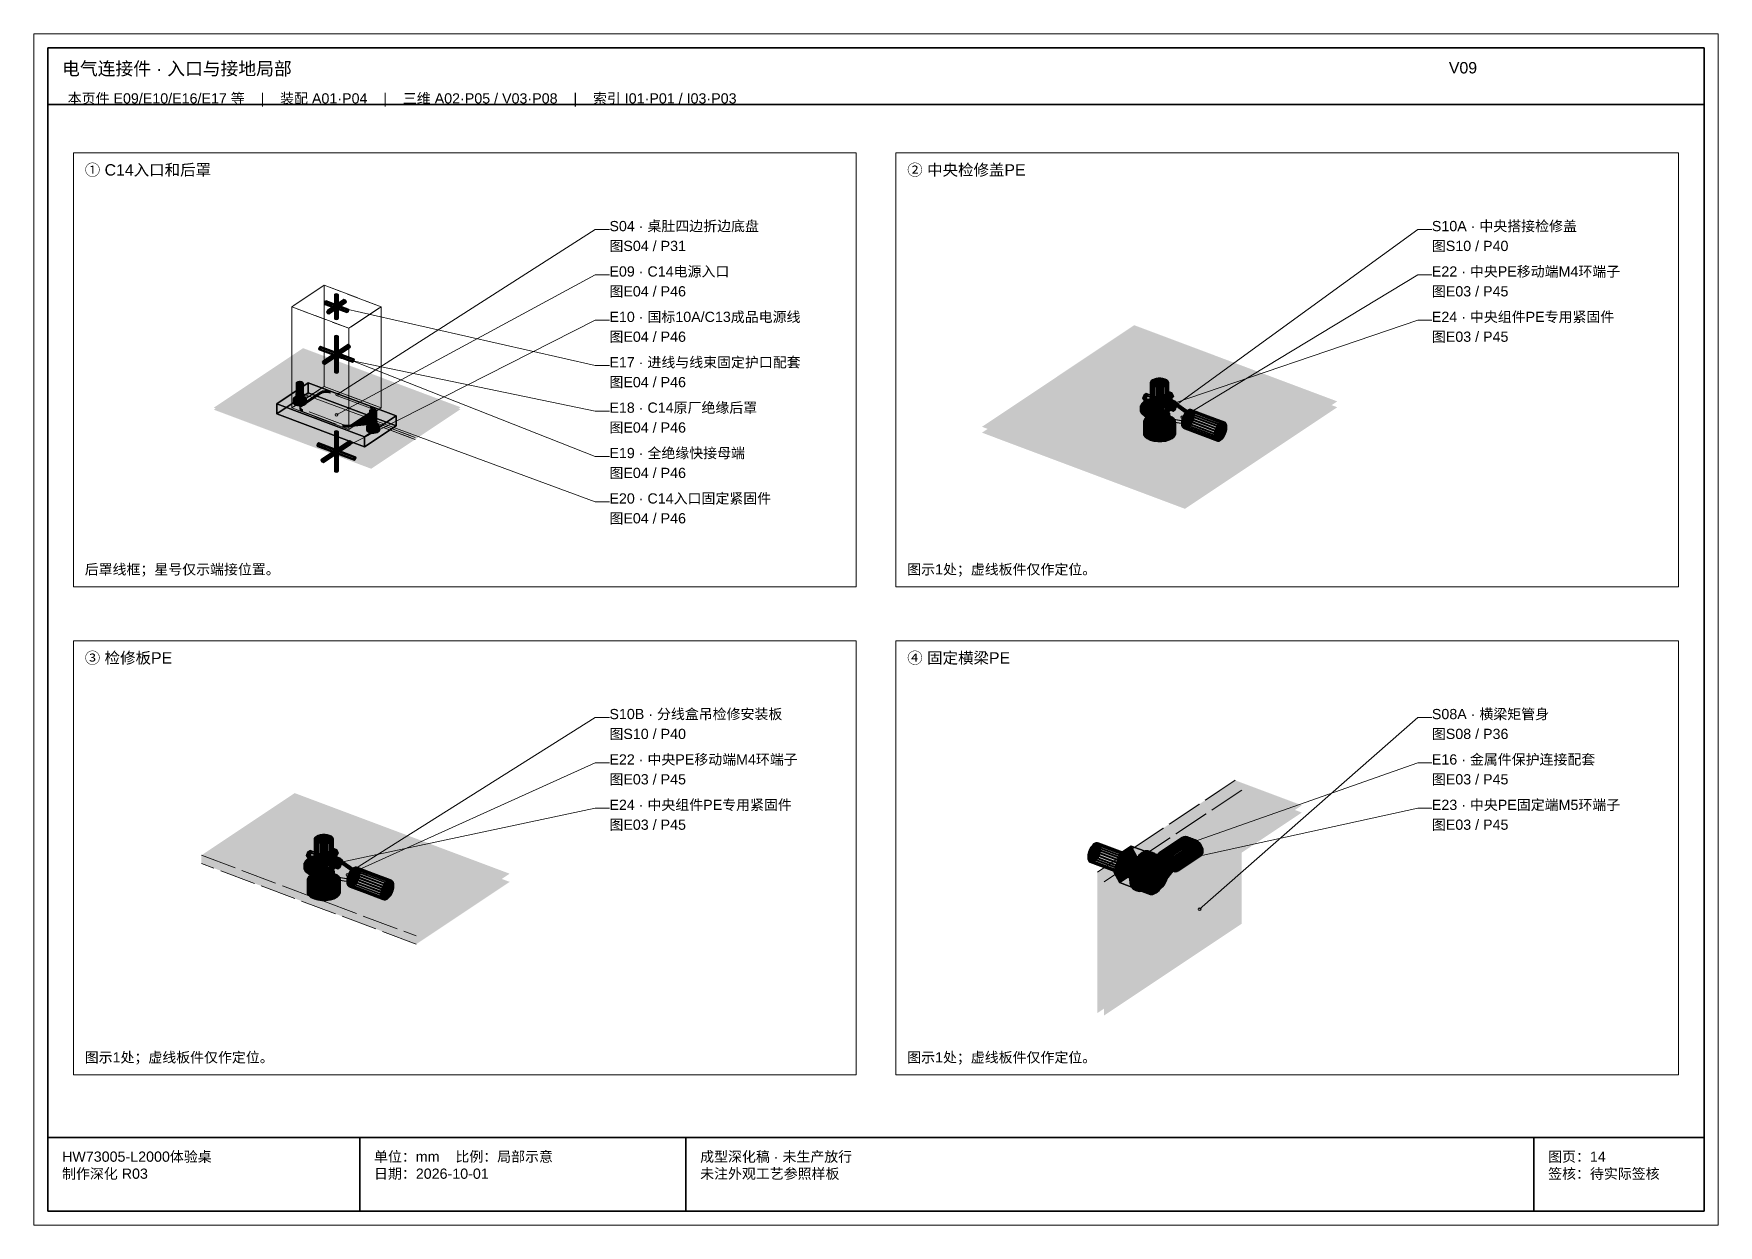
# Paper-space layout 'V09' of a CAD drawing. Header units: millimetres. Extents: x 0 to 594, y 0 to 420.
# The model-space entities are those that its viewports show. They can reach past a viewport. Long polylines and large blocks are cut down to what shows.
import ezdxf

# ---------------------------------------------------------------- set-up
doc = ezdxf.new("R2010")
doc.units = ezdxf.units.MM
doc.linetypes.add('DASHED', pattern=[1.524, 1.27, -0.254])
for name, color, linetype, lineweight in [('DIM', 7, 'Continuous', 13), ('FRAME', 7, 'Continuous', 35), ('HATCH', 8, 'Continuous', 9), ('HIDDEN', 8, 'DASHED', 13), ('NOTE', 7, 'Continuous', 18), ('OUTLINE', 7, 'Continuous', 25)]:
    doc.layers.add(name, color=color, linetype=linetype, lineweight=lineweight)
doc.styles.add('CN', font='Arial Unicode.ttf')

psp = doc.layouts.new('V09')

msp = doc.modelspace()

# ---------------------------------------------------------------- texts
at = {"layer": 'NOTE', "attachment_point": 1, "style": 'CN'}
for s, insert, char_height, width in [('电气连接件 · 入口与接地局部', (576100, 4100), 46, 4840), ('V09', (580990, 4100), 40, 900), ('本页件 E09/E10/E16/E17 等    |    装配 A01·P04    |    三维 A02·P05 / V03·P08    |    索引 I01·P01 / I03·P03', (576120, 3990), 36, 5700), ('① C14入口和后罩', (576180, 3740), 40, 2680), ('② 中央检修盖PE', (579080, 3740), 40, 2680), ('S04 · 桌肚四边折边底盘', (578030, 3540), 36, 820), ('S10A · 中央搭接检修盖', (580930, 3540), 36, 820), ('图S04 / P31', (578030, 3470), 36, 820), ('图S10 / P40', (580930, 3470), 36, 820), ('E09 · C14电源入口', (578030, 3380), 36, 820), ('E22 · 中央PE移动端M4环端子', (580930, 3380), 36, 820), ('图E04 / P46', (578030, 3310), 36, 820), ('图E03 / P45', (580930, 3310), 36, 820), ('E10 · 国标10A/C13成品电源线', (578030, 3220), 36, 820), ('E24 · 中央组件PE专用紧固件', (580930, 3220), 36, 820), ('图E04 / P46', (578030, 3150), 36, 820), ('图E03 / P45', (580930, 3150), 36, 820), ('E17 · 进线与线束固定护口配套', (578030, 3060), 36, 820), ('图E04 / P46', (578030, 2990), 36, 820), ('E18 · C14原厂绝缘后罩', (578030, 2900), 36, 820), ('图E04 / P46', (578030, 2830), 36, 820), ('E19 · 全绝缘快接母端', (578030, 2740), 36, 820), ('图E04 / P46', (578030, 2670), 36, 820), ('E20 · C14入口固定紧固件', (578030, 2580), 36, 820), ('图E04 / P46', (578030, 2510), 36, 820), ('后罩线框；星号仅示端接位置。', (576180, 2330), 36, 2680), ('图示1处；虚线板件仅作定位。', (579080, 2330), 36, 2680), ('③ 检修板PE', (576180, 2020), 40, 2680), ('④ 固定横梁PE', (579080, 2020), 40, 2680), ('S10B · 分线盒吊检修安装板', (578030, 1820), 36, 820), ('S08A · 横梁矩管身', (580930, 1820), 36, 820), ('图S10 / P40', (578030, 1750), 36, 820), ('图S08 / P36', (580930, 1750), 36, 820), ('E22 · 中央PE移动端M4环端子', (578030, 1660), 36, 820), ('E16 · 金属件保护连接配套', (580930, 1660), 36, 820), ('图E03 / P45', (578030, 1590), 36, 820), ('图E03 / P45', (580930, 1590), 36, 820), ('E24 · 中央组件PE专用紧固件', (578030, 1500), 36, 820), ('E23 · 中央PE固定端M5环端子', (580930, 1500), 36, 820), ('图E03 / P45', (578030, 1430), 36, 820), ('图E03 / P45', (580930, 1430), 36, 820), ('图示1处；虚线板件仅作定位。', (576180, 610), 36, 2680), ('图示1处；虚线板件仅作定位。', (579080, 610), 36, 2680), ('HW73005-L2000体验桌\\P制作深化 R03', (576100, 260), 36, 1000), ('单位：mm    比例：局部示意\\P日期：2026-10-01', (577200, 260), 36, 1050), ('成型深化稿 · 未生产放行\\P未注外观工艺参照样板', (578350, 260), 36, 2890), ('图页：14\\P签核：待实际签核', (581340, 260), 36, 550)]:
    msp.add_mtext(s, dxfattribs=dict(at, insert=insert, char_height=char_height, width=width))

# ---------------------------------------------------------------- hatches: boundary and pattern name
at = {"layer": 'HATCH', "true_color": 0xcf9446}
for points in [[(577062.413, 3197.497), (577061.641, 3194.291), (577061.641, 3278.171), (577062.413, 3281.376)], [(577072.744, 3193.622), (577073.517, 3196.828), (577073.517, 3280.707), (577072.744, 3277.502)], [(577062.413, 3008.768), (577061.641, 3005.562), (577061.641, 3131.382), (577062.413, 3134.587)], [(577072.744, 3004.893), (577073.517, 3008.099), (577073.517, 3133.918), (577072.744, 3130.713)], [(579959.773, 2849.281), (579958.243, 2842.935), (579958.243, 2953.65), (579959.773, 2959.996)], [(579980.227, 2841.611), (579981.757, 2847.957), (579981.757, 2958.672), (579980.227, 2952.325)], [(577062.413, 2659.27), (577061.641, 2656.064), (577061.641, 2795.863), (577062.413, 2799.069)], [(577072.744, 2655.395), (577073.517, 2658.601), (577073.517, 2798.4), (577072.744, 2795.195)], [(577012.834, 1235.458), (577011.244, 1228.859), (577011.244, 1343.992), (577012.834, 1350.592)], [(577034.105, 1227.481), (577035.695, 1234.081), (577035.695, 1349.214), (577034.105, 1342.615)], [(579963.254, 1304.068), (579965.899, 1309.988), (580045.317, 1362.934), (580042.673, 1357.014)], [(579972.667, 1300.538), (579975.312, 1306.458), (580054.73, 1359.404), (580052.085, 1353.484)], [(579982.079, 1297.009), (579984.724, 1302.929), (580064.142, 1355.874), (580061.498, 1349.954)], [(579991.492, 1293.479), (579994.137, 1299.399), (580073.555, 1352.344), (580070.91, 1346.425)], [(580014.396, 1270.056), (580011.751, 1264.136), (580091.17, 1317.081), (580093.814, 1323.001)], [(580023.808, 1266.526), (580021.164, 1260.606), (580100.582, 1313.552), (580103.227, 1319.472)], [(580033.221, 1262.996), (580030.576, 1257.076), (580109.995, 1310.022), (580112.639, 1315.942)], [(580042.633, 1259.467), (580039.989, 1253.547), (580119.407, 1306.492), (580122.052, 1312.412)]]:
    msp.add_hatch(color=33, dxfattribs=at).paths.add_polyline_path(points)
at = {"layer": 'HATCH', "true_color": 0xe6a546}
for points in [[(577073.517, 3280.707), (577062.413, 3281.376), (577061.641, 3278.171)], [(577073.517, 3280.707), (577061.641, 3278.171), (577066.806, 3276.234)], [(577073.517, 3280.707), (577068.351, 3282.644), (577062.413, 3281.376)], [(577073.517, 3280.707), (577066.806, 3276.234), (577072.744, 3277.502)], [(577030.773, 3258.162), (577026.899, 3255.579), (577104.384, 3226.522), (577108.258, 3229.105)], [(577026.899, 3245.893), (577030.773, 3248.476), (577108.258, 3219.42), (577104.384, 3216.837)], [(577035.939, 3223.939), (577041.105, 3222.002), (577099.218, 3260.745), (577094.053, 3262.682)], [(577041.105, 3212.317), (577035.939, 3214.254), (577094.053, 3252.996), (577099.218, 3251.059)], [(577061.641, 3194.291), (577062.413, 3197.497), (577073.517, 3196.828)], [(577066.806, 3192.354), (577061.641, 3194.291), (577073.517, 3196.828)], [(577062.413, 3197.497), (577068.351, 3198.765), (577073.517, 3196.828)], [(577072.744, 3193.622), (577066.806, 3192.354), (577073.517, 3196.828)], [(577011.402, 3097.667), (577007.528, 3095.084), (577123.755, 3051.499), (577127.629, 3054.082)], [(577021.411, 3046.495), (577026.576, 3044.558), (577113.747, 3102.671), (577108.581, 3104.608)], [(577026.576, 3034.872), (577021.411, 3036.809), (577108.581, 3094.923), (577113.747, 3092.986)], [(577073.517, 3133.918), (577062.413, 3134.587), (577061.641, 3131.382)], [(577073.517, 3133.918), (577061.641, 3131.382), (577066.806, 3129.445)], [(577073.517, 3133.918), (577068.351, 3135.855), (577062.413, 3134.587)], [(577073.517, 3133.918), (577066.806, 3129.445), (577072.744, 3130.713)], [(577007.528, 3085.399), (577011.402, 3087.981), (577127.629, 3044.396), (577123.755, 3041.813)], [(576943.193, 2962.317), (576927.202, 2970.139), (576926.418, 2968.608)], [(576943.193, 2962.317), (576928.752, 2971.516), (576927.202, 2970.139)], [(576943.193, 2962.317), (576930.962, 2972.646), (576928.752, 2971.516)], [(576943.193, 2962.317), (576933.682, 2973.451), (576930.962, 2972.646)], [(576943.193, 2962.317), (576936.725, 2973.877), (576933.682, 2973.451)], [(576943.193, 2962.317), (576939.886, 2973.894), (576936.725, 2973.877)], [(576943.193, 2962.317), (576942.947, 2973.502), (576939.886, 2973.894)], [(576943.193, 2962.317), (576945.702, 2972.727), (576942.947, 2973.502)], [(576943.193, 2962.317), (576947.961, 2971.622), (576945.702, 2972.727)], [(576943.193, 2962.317), (576949.571, 2970.262), (576947.961, 2971.622)], [(576943.193, 2962.317), (576950.423, 2968.74), (576949.571, 2970.262)], [(577061.641, 3005.562), (577062.413, 3008.768), (577073.517, 3008.099)], [(577066.806, 3003.625), (577061.641, 3005.562), (577073.517, 3008.099)], [(577062.413, 3008.768), (577068.351, 3010.036), (577073.517, 3008.099)], [(577072.744, 3004.893), (577066.806, 3003.625), (577073.517, 3008.099)], [(579982.555, 2955.304), (579940.34, 2975.953), (579938.269, 2971.911)], [(579982.555, 2955.304), (579938.269, 2971.911), (579938.361, 2967.74)], [(579982.555, 2955.304), (579944.432, 2979.588), (579940.34, 2975.953)], [(579982.555, 2955.304), (579950.266, 2982.57), (579944.432, 2979.588)], [(579982.555, 2955.304), (579957.445, 2984.696), (579950.266, 2982.57)], [(579982.555, 2955.304), (579965.48, 2985.82), (579957.445, 2984.696)], [(579982.555, 2955.304), (579973.823, 2985.866), (579965.48, 2985.82)], [(579982.555, 2955.304), (579981.905, 2984.83), (579973.823, 2985.866)], [(579982.555, 2955.304), (579989.176, 2982.784), (579981.905, 2984.83)], [(579982.555, 2955.304), (579995.141, 2979.867), (579989.176, 2982.784)], [(579982.555, 2955.304), (579999.391, 2976.277), (579995.141, 2979.867)], [(579982.555, 2955.304), (580001.639, 2972.26), (579999.391, 2976.277)], [(579982.555, 2955.304), (580001.731, 2968.089), (580001.639, 2972.26)], [(576968.301, 2969.263), (576856.917, 2895.007), (577166.856, 2778.78)], [(577166.856, 2743.83), (576856.917, 2860.057), (576968.301, 2934.313)], [(576947.315, 2901.573), (576917.464, 2916.173), (576916, 2913.316)], [(576947.315, 2901.573), (576916, 2913.316), (576916.065, 2910.366)], [(576947.315, 2901.573), (576920.358, 2918.744), (576917.464, 2916.173)], [(576947.315, 2901.573), (576924.483, 2920.853), (576920.358, 2918.744)], [(576947.315, 2901.573), (576929.56, 2922.356), (576924.483, 2920.853)], [(576943.193, 2962.317), (576926.418, 2968.608), (576926.452, 2967.028)], [(576926.418, 2912.688), (576927.202, 2914.219), (576943.193, 2906.397)], [(576926.452, 2911.108), (576926.418, 2912.688), (576943.193, 2906.397)], [(576943.193, 2962.317), (576926.452, 2967.028), (576927.304, 2965.506)], [(576927.304, 2909.586), (576926.452, 2911.108), (576943.193, 2906.397)], [(576927.202, 2914.219), (576928.752, 2915.596), (576943.193, 2906.397)], [(576943.193, 2962.317), (576927.304, 2965.506), (576928.914, 2964.146)], [(576928.752, 2915.596), (576930.962, 2916.726), (576943.193, 2906.397)], [(576943.193, 2962.317), (576928.914, 2964.146), (576931.173, 2963.041)], [(576947.315, 2901.573), (576935.242, 2923.15), (576929.56, 2922.356)], [(576929.56, 2910.473), (576935.242, 2911.268), (576947.315, 2889.69)], [(576930.962, 2916.726), (576933.682, 2917.531), (576943.193, 2906.397)], [(576943.193, 2962.317), (576931.173, 2963.041), (576933.928, 2962.266)], [(576933.682, 2917.531), (576936.725, 2917.957), (576943.193, 2906.397)], [(576943.193, 2962.317), (576933.928, 2962.266), (576936.989, 2961.874)], [(576947.315, 2901.573), (576941.141, 2923.183), (576935.242, 2923.15)], [(576935.242, 2911.268), (576941.141, 2911.3), (576947.315, 2889.69)], [(576936.725, 2917.957), (576939.886, 2917.974), (576943.193, 2906.397)], [(576943.193, 2962.317), (576936.989, 2961.874), (576940.15, 2961.891)], [(576939.886, 2917.974), (576942.947, 2917.582), (576943.193, 2906.397)], [(576947.315, 2901.573), (576946.856, 2922.451), (576941.141, 2923.183)], [(576941.141, 2911.3), (576946.856, 2910.568), (576947.315, 2889.69)], [(576942.947, 2917.582), (576945.702, 2916.807), (576943.193, 2906.397)], [(576943.193, 2962.317), (576950.458, 2967.16), (576950.423, 2968.74)], [(576943.193, 2962.317), (576949.673, 2965.629), (576950.458, 2967.16)], [(576943.193, 2962.317), (576948.123, 2964.252), (576949.673, 2965.629)], [(576943.193, 2962.317), (576945.913, 2963.122), (576948.123, 2964.252)], [(576945.702, 2916.807), (576947.961, 2915.702), (576943.193, 2906.397)], [(576947.961, 2915.702), (576949.571, 2914.342), (576943.193, 2906.397)], [(576949.571, 2914.342), (576950.423, 2912.82), (576943.193, 2906.397)], [(576950.423, 2912.82), (576950.458, 2911.24), (576943.193, 2906.397)], [(576950.458, 2911.24), (576949.673, 2909.709), (576943.193, 2906.397)], [(576947.315, 2901.573), (576951.997, 2921.004), (576946.856, 2922.451)], [(576947.315, 2901.573), (576956.215, 2918.941), (576951.997, 2921.004)], [(576947.315, 2901.573), (576959.221, 2916.403), (576956.215, 2918.941)], [(576947.315, 2901.573), (576960.81, 2913.562), (576959.221, 2916.403)], [(576947.315, 2901.573), (576960.875, 2910.613), (576960.81, 2913.562)], [(576947.315, 2901.573), (576959.411, 2907.755), (576960.875, 2910.613)], [(576968.301, 2969.263), (577166.856, 2778.78), (577278.24, 2853.036)], [(577278.24, 2818.086), (577166.856, 2743.83), (576968.301, 2934.313)], [(579922.698, 2932.125), (579915.028, 2927.011), (580017.302, 2888.658), (580024.972, 2893.772)], [(579915.028, 2907.835), (579922.698, 2912.948), (580024.972, 2874.596), (580017.302, 2869.482)], [(580023.424, 2905.164), (579928.065, 2910.908), (579915.667, 2904.571)], [(579926.534, 2886.741), (579936.761, 2882.905), (580013.466, 2934.042), (580003.239, 2937.878)], [(579936.761, 2863.729), (579926.534, 2867.564), (580003.239, 2918.701), (580013.466, 2914.866)], [(580023.424, 2905.164), (579943.321, 2915.425), (579928.065, 2910.908)], [(579982.555, 2955.304), (579938.361, 2967.74), (579940.609, 2963.723)], [(579982.555, 2955.304), (579940.609, 2963.723), (579944.859, 2960.133)], [(580023.424, 2905.164), (579960.395, 2917.813), (579943.321, 2915.425)], [(579982.555, 2955.304), (579944.859, 2960.133), (579950.824, 2957.216)], [(579982.555, 2955.304), (579950.824, 2957.216), (579958.095, 2955.17)], [(579982.555, 2955.304), (579958.095, 2955.17), (579966.177, 2954.134)], [(579981.757, 2958.672), (579959.773, 2959.996), (579958.243, 2953.65)], [(579981.757, 2958.672), (579958.243, 2953.65), (579968.471, 2949.814)], [(579981.757, 2958.672), (579971.529, 2962.507), (579959.773, 2959.996)], [(580023.424, 2905.164), (579978.124, 2917.91), (579960.395, 2917.813)], [(579982.555, 2955.304), (579966.177, 2954.134), (579974.52, 2954.18)], [(579981.757, 2958.672), (579968.471, 2949.814), (579980.227, 2952.325)], [(580023.424, 2905.164), (579995.299, 2915.71), (579978.124, 2917.91)], [(579982.555, 2955.304), (579999.66, 2964.047), (580001.731, 2968.089)], [(579982.555, 2955.304), (579995.568, 2960.412), (579999.66, 2964.047)], [(579982.555, 2955.304), (579989.734, 2957.43), (579995.568, 2960.412)], [(580023.424, 2905.164), (580010.75, 2911.363), (579995.299, 2915.71)], [(576916, 2901.433), (576917.464, 2904.29), (576947.315, 2889.69)], [(576916.065, 2898.483), (576916, 2901.433), (576947.315, 2889.69)], [(576947.315, 2901.573), (576916.065, 2910.366), (576917.655, 2907.525)], [(576917.655, 2895.642), (576916.065, 2898.483), (576947.315, 2889.69)], [(576917.464, 2904.29), (576920.358, 2906.861), (576947.315, 2889.69)], [(576947.315, 2901.573), (576917.655, 2907.525), (576920.66, 2904.987)], [(576920.66, 2893.104), (576917.655, 2895.642), (576947.315, 2889.69)], [(576920.358, 2906.861), (576924.483, 2908.97), (576947.315, 2889.69)], [(576947.315, 2901.573), (576920.66, 2904.987), (576924.878, 2902.924)], [(576924.878, 2891.041), (576920.66, 2893.104), (576947.315, 2889.69)], [(576924.483, 2908.97), (576929.56, 2910.473), (576947.315, 2889.69)], [(576947.315, 2901.573), (576924.878, 2902.924), (576930.019, 2901.478)], [(576930.019, 2889.595), (576924.878, 2891.041), (576947.315, 2889.69)], [(576928.914, 2908.226), (576927.304, 2909.586), (576943.193, 2906.397)], [(576931.173, 2907.121), (576928.914, 2908.226), (576943.193, 2906.397)], [(576947.315, 2901.573), (576930.019, 2901.478), (576935.734, 2900.745)], [(576935.734, 2888.863), (576930.019, 2889.595), (576947.315, 2889.69)], [(576933.928, 2906.346), (576931.173, 2907.121), (576943.193, 2906.397)], [(576936.989, 2905.954), (576933.928, 2906.346), (576943.193, 2906.397)], [(576947.315, 2901.573), (576935.734, 2900.745), (576941.634, 2900.778)], [(576941.634, 2888.895), (576935.734, 2888.863), (576947.315, 2889.69)], [(576940.15, 2905.972), (576936.989, 2905.954), (576943.193, 2906.397)], [(576949.673, 2909.709), (576948.123, 2908.332), (576943.193, 2906.397)], [(576948.123, 2908.332), (576945.913, 2907.202), (576943.193, 2906.397)], [(576946.856, 2910.568), (576951.997, 2909.121), (576947.315, 2889.69)], [(576951.997, 2909.121), (576956.215, 2907.058), (576947.315, 2889.69)], [(576947.315, 2901.573), (576956.517, 2905.184), (576959.411, 2907.755)], [(576956.215, 2907.058), (576959.221, 2904.52), (576947.315, 2889.69)], [(576947.315, 2901.573), (576952.392, 2903.076), (576956.517, 2905.184)], [(576959.221, 2904.52), (576960.81, 2901.679), (576947.315, 2889.69)], [(576960.81, 2901.679), (576960.875, 2898.73), (576947.315, 2889.69)], [(576960.875, 2898.73), (576959.411, 2895.872), (576947.315, 2889.69)], [(576959.411, 2895.872), (576956.517, 2893.301), (576947.315, 2889.69)], [(576956.517, 2893.301), (576952.392, 2891.193), (576947.315, 2889.69)], [(577201.476, 2865.461), (577185.484, 2873.283), (577184.7, 2871.752)], [(577201.476, 2865.461), (577184.7, 2871.752), (577184.734, 2870.172)], [(577201.476, 2865.461), (577184.734, 2870.172), (577185.586, 2868.65)], [(577201.476, 2865.461), (577187.034, 2874.66), (577185.484, 2873.283)], [(577201.476, 2865.461), (577185.586, 2868.65), (577187.196, 2867.29)], [(577201.476, 2865.461), (577189.244, 2875.79), (577187.034, 2874.66)], [(577201.476, 2865.461), (577187.196, 2867.29), (577189.455, 2866.185)], [(577201.476, 2865.461), (577191.964, 2876.595), (577189.244, 2875.79)], [(577201.476, 2865.461), (577189.455, 2866.185), (577192.21, 2865.41)], [(577201.476, 2865.461), (577195.007, 2877.021), (577191.964, 2876.595)], [(577201.476, 2865.461), (577192.21, 2865.41), (577195.271, 2865.018)], [(577201.476, 2865.461), (577198.168, 2877.038), (577195.007, 2877.021)], [(577201.476, 2865.461), (577195.271, 2865.018), (577198.432, 2865.035)], [(577201.476, 2865.461), (577201.229, 2876.646), (577198.168, 2877.038)], [(577201.476, 2865.461), (577203.984, 2875.871), (577201.229, 2876.646)], [(577201.476, 2865.461), (577206.243, 2874.766), (577203.984, 2875.871)], [(577201.476, 2865.461), (577207.853, 2873.406), (577206.243, 2874.766)], [(577201.476, 2865.461), (577208.705, 2871.884), (577207.853, 2873.406)], [(577201.476, 2865.461), (577208.74, 2870.304), (577208.705, 2871.884)], [(577201.476, 2865.461), (577207.955, 2868.773), (577208.74, 2870.304)], [(577201.476, 2865.461), (577206.405, 2867.396), (577207.955, 2868.773)], [(577201.476, 2865.461), (577204.195, 2866.266), (577206.405, 2867.396)], [(579938.115, 2890.595), (579906.972, 2896.846), (579902.571, 2888.258)], [(579938.115, 2890.595), (579902.571, 2888.258), (579902.766, 2879.394)], [(579902.571, 2877.187), (579906.972, 2885.774), (579938.115, 2879.524)], [(579902.766, 2868.322), (579902.571, 2877.187), (579938.115, 2879.524)], [(579938.115, 2890.595), (579902.766, 2879.394), (579907.543, 2870.857)], [(579907.543, 2859.785), (579902.766, 2868.322), (579938.115, 2879.524)], [(579938.115, 2890.595), (579915.667, 2904.571), (579906.972, 2896.846)], [(579906.972, 2885.774), (579915.667, 2893.5), (579938.115, 2879.524)], [(579938.115, 2890.595), (579907.543, 2870.857), (579916.576, 2863.229)], [(579916.576, 2852.157), (579907.543, 2859.785), (579938.115, 2879.524)], [(580023.424, 2905.164), (579915.667, 2904.571), (579974.11, 2901.252)], [(579915.667, 2904.571), (579965.141, 2901.202), (579974.11, 2901.252)], [(579915.667, 2904.571), (579956.504, 2899.994), (579965.141, 2901.202)], [(579915.667, 2904.571), (579948.786, 2897.709), (579956.504, 2899.994)], [(579915.667, 2904.571), (579942.514, 2894.503), (579948.786, 2897.709)], [(579938.115, 2890.595), (579942.514, 2894.503), (579915.667, 2904.571)], [(579915.667, 2893.5), (579928.065, 2899.836), (580023.424, 2894.092)], [(579974.11, 2890.18), (579915.667, 2893.5), (580023.424, 2894.092)], [(579974.11, 2890.18), (579965.141, 2890.131), (579915.667, 2893.5)], [(579965.141, 2890.131), (579956.504, 2888.923), (579915.667, 2893.5)], [(579956.504, 2888.923), (579948.786, 2886.638), (579915.667, 2893.5)], [(579948.786, 2886.638), (579942.514, 2883.432), (579915.667, 2893.5)], [(579915.667, 2893.5), (579942.514, 2883.432), (579938.115, 2879.524)], [(579935.889, 2886.251), (579938.115, 2890.595), (579916.576, 2863.229)], [(579935.988, 2881.767), (579935.889, 2886.251), (579916.576, 2863.229)], [(579938.404, 2877.448), (579935.988, 2881.767), (579916.576, 2863.229)], [(579916.576, 2852.157), (579938.115, 2879.524), (579935.889, 2875.18)], [(579916.576, 2863.229), (579942.974, 2873.589), (579938.404, 2877.448)], [(579916.576, 2852.157), (579935.889, 2875.18), (579935.988, 2870.695)], [(579916.576, 2863.229), (579949.385, 2870.453), (579942.974, 2873.589)], [(579916.576, 2852.157), (579935.988, 2870.695), (579938.404, 2866.377)], [(579916.576, 2863.229), (579957.202, 2868.254), (579949.385, 2870.453)], [(579916.576, 2863.229), (579965.89, 2867.141), (579957.202, 2868.254)], [(579916.576, 2863.229), (580086.017, 2857.669), (579965.89, 2867.141)], [(579938.404, 2866.377), (579942.974, 2862.518), (579916.576, 2852.157)], [(579916.576, 2863.229), (579929.25, 2857.03), (579944.701, 2852.682)], [(579916.576, 2863.229), (579944.701, 2852.682), (579961.876, 2850.482)], [(579916.576, 2863.229), (579961.876, 2850.482), (579967.608, 2850.513)], [(579916.576, 2863.229), (580053.417, 2835.936), (580086.017, 2857.669)], [(579916.576, 2863.229), (579967.608, 2850.513), (580053.417, 2835.936)], [(579942.974, 2862.518), (579949.385, 2859.382), (579916.576, 2852.157)], [(579949.385, 2859.382), (579957.202, 2857.182), (579916.576, 2852.157)], [(579957.202, 2857.182), (579965.89, 2856.069), (579916.576, 2852.157)], [(579965.89, 2856.069), (580086.017, 2846.597), (579916.576, 2852.157)], [(579944.701, 2841.611), (579929.25, 2845.958), (579916.576, 2852.157)], [(579961.876, 2839.41), (579944.701, 2841.611), (579916.576, 2852.157)], [(579967.608, 2839.442), (579961.876, 2839.41), (579916.576, 2852.157)], [(580086.017, 2846.597), (580053.417, 2824.864), (579916.576, 2852.157)], [(580053.417, 2824.864), (579967.608, 2839.442), (579916.576, 2852.157)], [(579991.971, 2805.889), (579935.465, 2853.605), (579925.255, 2848.386)], [(579928.065, 2899.836), (579943.321, 2904.353), (580023.424, 2894.092)], [(579991.971, 2805.889), (579948.029, 2857.324), (579935.465, 2853.605)], [(579943.321, 2904.353), (579960.395, 2906.741), (580023.424, 2894.092)], [(579991.971, 2805.889), (579962.09, 2859.291), (579948.029, 2857.324)], [(579959.773, 2849.281), (579971.529, 2851.792), (579981.757, 2847.957)], [(579960.395, 2906.741), (579978.124, 2906.839), (580023.424, 2894.092)], [(579991.971, 2805.889), (579976.69, 2859.371), (579962.09, 2859.291)], [(580086.017, 2857.669), (579974.859, 2867.19), (579965.89, 2867.141)], [(579965.89, 2856.069), (579974.859, 2856.119), (580086.017, 2846.597)], [(580023.424, 2905.164), (579974.11, 2901.252), (579982.798, 2900.139)], [(579982.798, 2889.067), (579974.11, 2890.18), (580023.424, 2894.092)], [(580086.017, 2857.669), (579983.496, 2868.398), (579974.859, 2867.19)], [(579974.859, 2856.119), (579983.496, 2857.327), (580086.017, 2846.597)], [(579991.971, 2805.889), (579990.834, 2857.56), (579976.69, 2859.371)], [(579978.124, 2906.839), (579995.299, 2904.639), (580023.424, 2894.092)], [(580023.424, 2905.164), (579982.798, 2900.139), (579990.615, 2897.939)], [(579990.615, 2886.868), (579982.798, 2889.067), (580023.424, 2894.092)], [(580086.017, 2857.669), (579991.214, 2870.683), (579983.496, 2868.398)], [(579983.496, 2857.327), (579991.214, 2859.612), (580086.017, 2846.597)], [(580023.424, 2905.164), (579990.615, 2897.939), (579997.026, 2894.803)], [(579997.026, 2883.732), (579990.615, 2886.868), (580023.424, 2894.092)], [(579991.971, 2805.889), (580003.559, 2853.979), (579990.834, 2857.56)], [(580086.017, 2857.669), (579997.486, 2873.889), (579991.214, 2870.683)], [(579991.214, 2859.612), (579997.486, 2862.817), (580086.017, 2846.597)], [(579991.971, 2805.889), (580013.996, 2848.874), (580003.559, 2853.979)], [(579995.299, 2904.639), (580010.75, 2900.291), (580023.424, 2894.092)], [(580023.424, 2905.164), (579997.026, 2894.803), (580001.596, 2890.944)], [(580001.596, 2879.873), (579997.026, 2883.732), (580023.424, 2894.092)], [(580034.001, 2894.776), (580001.885, 2877.797), (579997.486, 2873.889)], [(580086.017, 2857.669), (580034.001, 2894.776), (579997.486, 2873.889)], [(579997.486, 2862.817), (580001.885, 2866.726), (580034.001, 2883.704)], [(579997.486, 2862.817), (580034.001, 2883.704), (580086.017, 2846.597)], [(580023.424, 2905.164), (580001.596, 2890.944), (580004.012, 2886.626)], [(580004.012, 2875.554), (580001.596, 2879.873), (580023.424, 2894.092)], [(580034.001, 2894.776), (580023.424, 2905.164), (580001.885, 2877.797)], [(580023.424, 2905.164), (580004.111, 2882.141), (580001.885, 2877.797)], [(580001.885, 2866.726), (580023.424, 2894.092), (580034.001, 2883.704)], [(580001.885, 2866.726), (580004.111, 2871.07), (580023.424, 2894.092)], [(580023.424, 2905.164), (580004.012, 2886.626), (580004.111, 2882.141)], [(580004.111, 2871.07), (580004.012, 2875.554), (580023.424, 2894.092)], [(580034.001, 2894.776), (580032.457, 2897.536), (580023.424, 2905.164)], [(580023.424, 2894.092), (580032.457, 2886.464), (580034.001, 2883.704)], [(577073.517, 2798.4), (577062.413, 2799.069), (577061.641, 2795.863)], [(577073.517, 2798.4), (577061.641, 2795.863), (577066.806, 2793.926)], [(577073.517, 2798.4), (577068.351, 2800.337), (577062.413, 2799.069)], [(577073.517, 2798.4), (577066.806, 2793.926), (577072.744, 2795.195)], [(577205.597, 2804.717), (577175.746, 2819.318), (577174.282, 2816.46)], [(577205.597, 2804.717), (577174.282, 2816.46), (577174.347, 2813.51)], [(577174.282, 2804.577), (577175.746, 2807.435), (577205.597, 2792.834)], [(577174.347, 2801.627), (577174.282, 2804.577), (577205.597, 2792.834)], [(577205.597, 2804.717), (577174.347, 2813.51), (577175.937, 2810.67)], [(577175.937, 2798.787), (577174.347, 2801.627), (577205.597, 2792.834)], [(577205.597, 2804.717), (577178.64, 2821.888), (577175.746, 2819.318)], [(577175.746, 2807.435), (577178.64, 2810.005), (577205.597, 2792.834)], [(577205.597, 2804.717), (577175.937, 2810.67), (577178.943, 2808.131)], [(577178.943, 2796.248), (577175.937, 2798.787), (577205.597, 2792.834)], [(577205.597, 2804.717), (577182.765, 2823.997), (577178.64, 2821.888)], [(577178.64, 2810.005), (577182.765, 2812.114), (577205.597, 2792.834)], [(577205.597, 2804.717), (577178.943, 2808.131), (577183.16, 2806.069)], [(577183.16, 2794.186), (577178.943, 2796.248), (577205.597, 2792.834)], [(577205.597, 2804.717), (577187.842, 2825.5), (577182.765, 2823.997)], [(577182.765, 2812.114), (577187.842, 2813.617), (577205.597, 2792.834)], [(577205.597, 2804.717), (577183.16, 2806.069), (577188.301, 2804.622)], [(577188.301, 2792.739), (577183.16, 2794.186), (577205.597, 2792.834)], [(577184.7, 2815.833), (577185.484, 2817.363), (577201.476, 2809.542)], [(577184.734, 2814.252), (577184.7, 2815.833), (577201.476, 2809.542)], [(577185.586, 2812.73), (577184.734, 2814.252), (577201.476, 2809.542)], [(577185.484, 2817.363), (577187.034, 2818.741), (577201.476, 2809.542)], [(577187.196, 2811.371), (577185.586, 2812.73), (577201.476, 2809.542)], [(577187.034, 2818.741), (577189.244, 2819.87), (577201.476, 2809.542)], [(577189.455, 2810.266), (577187.196, 2811.371), (577201.476, 2809.542)], [(577205.597, 2804.717), (577193.524, 2826.295), (577187.842, 2825.5)], [(577187.842, 2813.617), (577193.524, 2814.412), (577205.597, 2792.834)], [(577205.597, 2804.717), (577188.301, 2804.622), (577194.016, 2803.89)], [(577194.016, 2792.007), (577188.301, 2792.739), (577205.597, 2792.834)], [(577189.244, 2819.87), (577191.964, 2820.675), (577201.476, 2809.542)], [(577192.21, 2809.491), (577189.455, 2810.266), (577201.476, 2809.542)], [(577191.964, 2820.675), (577195.007, 2821.101), (577201.476, 2809.542)], [(577195.271, 2809.098), (577192.21, 2809.491), (577201.476, 2809.542)], [(577205.597, 2804.717), (577199.423, 2826.327), (577193.524, 2826.295)], [(577193.524, 2814.412), (577199.423, 2814.444), (577205.597, 2792.834)], [(577205.597, 2804.717), (577194.016, 2803.89), (577199.916, 2803.922)], [(577199.916, 2792.039), (577194.016, 2792.007), (577205.597, 2792.834)], [(577195.007, 2821.101), (577198.168, 2821.118), (577201.476, 2809.542)], [(577198.432, 2809.116), (577195.271, 2809.098), (577201.476, 2809.542)], [(577198.168, 2821.118), (577201.229, 2820.726), (577201.476, 2809.542)], [(577205.597, 2804.717), (577205.138, 2825.595), (577199.423, 2826.327)], [(577199.423, 2814.444), (577205.138, 2813.712), (577205.597, 2792.834)], [(577201.229, 2820.726), (577203.984, 2819.951), (577201.476, 2809.542)], [(577203.984, 2819.951), (577206.243, 2818.846), (577201.476, 2809.542)], [(577206.243, 2818.846), (577207.853, 2817.486), (577201.476, 2809.542)], [(577207.853, 2817.486), (577208.705, 2815.965), (577201.476, 2809.542)], [(577208.705, 2815.965), (577208.74, 2814.384), (577201.476, 2809.542)], [(577208.74, 2814.384), (577207.955, 2812.853), (577201.476, 2809.542)], [(577207.955, 2812.853), (577206.405, 2811.476), (577201.476, 2809.542)], [(577206.405, 2811.476), (577204.195, 2810.347), (577201.476, 2809.542)], [(577205.597, 2804.717), (577210.279, 2824.148), (577205.138, 2825.595)], [(577205.138, 2813.712), (577210.279, 2812.265), (577205.597, 2792.834)], [(577205.597, 2804.717), (577214.497, 2822.085), (577210.279, 2824.148)], [(577205.597, 2804.717), (577217.503, 2819.547), (577214.497, 2822.085)], [(577205.597, 2804.717), (577219.092, 2816.706), (577217.503, 2819.547)], [(577205.597, 2804.717), (577219.157, 2813.757), (577219.092, 2816.706)], [(577205.597, 2804.717), (577217.693, 2810.899), (577219.157, 2813.757)], [(577210.279, 2812.265), (577214.497, 2810.203), (577205.597, 2792.834)], [(577205.597, 2804.717), (577214.799, 2808.329), (577217.693, 2810.899)], [(577214.497, 2810.203), (577217.503, 2807.664), (577205.597, 2792.834)], [(577205.597, 2804.717), (577210.674, 2806.22), (577214.799, 2808.329)], [(577217.503, 2807.664), (577219.092, 2804.824), (577205.597, 2792.834)], [(577219.092, 2804.824), (577219.157, 2801.874), (577205.597, 2792.834)], [(577219.157, 2801.874), (577217.693, 2799.016), (577205.597, 2792.834)], [(577217.693, 2799.016), (577214.799, 2796.446), (577205.597, 2792.834)], [(577214.799, 2796.446), (577210.674, 2794.337), (577205.597, 2792.834)], [(579991.971, 2805.889), (579918.094, 2842.024), (579914.471, 2834.952)], [(579991.971, 2805.889), (579914.471, 2834.952), (579914.631, 2827.652)], [(579914.471, 2793.434), (579918.094, 2800.506), (579991.971, 2764.371)], [(579914.631, 2786.134), (579914.471, 2793.434), (579991.971, 2764.371)], [(579991.971, 2805.889), (579914.631, 2827.652), (579918.565, 2820.621)], [(579991.971, 2805.889), (579925.255, 2848.386), (579918.094, 2842.024)], [(579918.094, 2800.506), (579925.255, 2806.868), (579991.971, 2764.371)], [(579991.971, 2805.889), (579918.565, 2820.621), (579926.004, 2814.339)], [(579925.255, 2806.868), (579935.465, 2812.087), (579991.971, 2764.371)], [(579991.971, 2805.889), (579926.004, 2814.339), (579936.441, 2809.234)], [(579935.465, 2812.087), (579948.029, 2815.806), (579991.971, 2764.371)], [(579991.971, 2805.889), (579936.441, 2809.234), (579949.166, 2805.654)], [(579938.269, 2833.518), (579940.34, 2837.559), (579982.555, 2816.911)], [(579938.361, 2829.347), (579938.269, 2833.518), (579982.555, 2816.911)], [(579940.609, 2825.329), (579938.361, 2829.347), (579982.555, 2816.911)], [(579940.34, 2837.559), (579944.432, 2841.195), (579982.555, 2816.911)], [(579944.859, 2821.74), (579940.609, 2825.329), (579982.555, 2816.911)], [(579944.432, 2841.195), (579950.266, 2844.177), (579982.555, 2816.911)], [(579950.824, 2818.823), (579944.859, 2821.74), (579982.555, 2816.911)], [(579948.029, 2815.806), (579962.09, 2817.773), (579991.971, 2764.371)], [(579991.971, 2805.889), (579949.166, 2805.654), (579963.31, 2803.842)], [(579950.266, 2844.177), (579957.445, 2846.302), (579982.555, 2816.911)], [(579958.095, 2816.777), (579950.824, 2818.823), (579982.555, 2816.911)], [(579957.445, 2846.302), (579965.48, 2847.426), (579982.555, 2816.911)], [(579966.177, 2815.741), (579958.095, 2816.777), (579982.555, 2816.911)], [(579958.243, 2842.935), (579959.773, 2849.281), (579981.757, 2847.957)], [(579968.471, 2839.1), (579958.243, 2842.935), (579981.757, 2847.957)], [(579962.09, 2817.773), (579976.69, 2817.853), (579991.971, 2764.371)], [(579991.971, 2805.889), (579963.31, 2803.842), (579977.91, 2803.922)], [(579965.48, 2847.426), (579973.823, 2847.472), (579982.555, 2816.911)], [(579974.52, 2815.787), (579966.177, 2815.741), (579982.555, 2816.911)], [(579980.227, 2841.611), (579968.471, 2839.1), (579981.757, 2847.957)], [(579973.823, 2847.472), (579981.905, 2846.437), (579982.555, 2816.911)], [(579976.69, 2817.853), (579990.834, 2816.042), (579991.971, 2764.371)], [(579981.905, 2846.437), (579989.176, 2844.391), (579982.555, 2816.911)], [(579989.176, 2844.391), (579995.141, 2841.474), (579982.555, 2816.911)], [(579995.141, 2841.474), (579999.391, 2837.884), (579982.555, 2816.911)], [(579999.391, 2837.884), (580001.639, 2833.867), (579982.555, 2816.911)], [(580001.639, 2833.867), (580001.731, 2829.695), (579982.555, 2816.911)], [(580001.731, 2829.695), (579999.66, 2825.654), (579982.555, 2816.911)], [(579999.66, 2825.654), (579995.568, 2822.019), (579982.555, 2816.911)], [(579995.568, 2822.019), (579989.734, 2819.036), (579982.555, 2816.911)], [(579990.834, 2816.042), (580003.559, 2812.461), (579991.971, 2764.371)], [(579991.971, 2805.889), (580021.435, 2842.592), (580013.996, 2848.874)], [(579991.971, 2805.889), (580025.369, 2835.562), (580021.435, 2842.592)], [(579991.971, 2805.889), (580025.529, 2828.262), (580025.369, 2835.562)], [(579991.971, 2805.889), (580021.906, 2821.19), (580025.529, 2828.262)], [(579991.971, 2805.889), (580014.745, 2814.827), (580021.906, 2821.19)], [(579991.971, 2805.889), (580004.535, 2809.609), (580014.745, 2814.827)], [(580003.559, 2812.461), (580013.996, 2807.356), (579991.971, 2764.371)], [(580013.996, 2807.356), (580021.435, 2801.074), (579991.971, 2764.371)], [(580021.435, 2801.074), (580025.369, 2794.044), (579991.971, 2764.371)], [(580025.369, 2794.044), (580025.529, 2786.744), (579991.971, 2764.371)], [(577004.945, 2757.58), (577001.071, 2754.997), (577130.212, 2706.569), (577134.086, 2709.152)], [(577001.071, 2745.312), (577004.945, 2747.895), (577134.086, 2699.467), (577130.212, 2696.884)], [(577016.568, 2700.758), (577021.734, 2698.821), (577118.589, 2763.392), (577113.424, 2765.329)], [(577021.734, 2689.135), (577016.568, 2691.073), (577113.424, 2755.643), (577118.589, 2753.706)], [(579918.565, 2779.103), (579914.631, 2786.134), (579991.971, 2764.371)], [(579926.004, 2772.821), (579918.565, 2779.103), (579991.971, 2764.371)], [(579936.441, 2767.716), (579926.004, 2772.821), (579991.971, 2764.371)], [(579949.166, 2764.136), (579936.441, 2767.716), (579991.971, 2764.371)], [(579963.31, 2762.324), (579949.166, 2764.136), (579991.971, 2764.371)], [(579977.91, 2762.404), (579963.31, 2762.324), (579991.971, 2764.371)], [(580025.529, 2786.744), (580021.906, 2779.672), (579991.971, 2764.371)], [(580021.906, 2779.672), (580014.745, 2773.309), (579991.971, 2764.371)], [(580014.745, 2773.309), (580004.535, 2768.091), (579991.971, 2764.371)], [(577061.641, 2656.064), (577062.413, 2659.27), (577073.517, 2658.601)], [(577066.806, 2654.127), (577061.641, 2656.064), (577073.517, 2658.601)], [(577062.413, 2659.27), (577068.351, 2660.538), (577073.517, 2658.601)], [(577072.744, 2655.395), (577066.806, 2654.127), (577073.517, 2658.601)], [(577036.525, 1345.713), (576992.625, 1367.185), (576990.472, 1362.983)], [(577036.525, 1345.713), (576996.88, 1370.966), (576992.625, 1367.185)], [(577036.525, 1345.713), (577002.948, 1374.067), (576996.88, 1370.966)], [(577036.525, 1345.713), (577010.414, 1376.277), (577002.948, 1374.067)], [(577036.525, 1345.713), (577018.769, 1377.446), (577010.414, 1376.277)], [(577036.525, 1345.713), (577027.445, 1377.494), (577018.769, 1377.446)], [(577036.525, 1345.713), (577035.85, 1376.417), (577027.445, 1377.494)], [(577036.525, 1345.713), (577043.411, 1374.289), (577035.85, 1376.417)], [(577036.525, 1345.713), (577049.613, 1371.256), (577043.411, 1374.289)], [(577036.525, 1345.713), (577054.034, 1367.523), (577049.613, 1371.256)], [(577036.525, 1345.713), (577056.371, 1363.345), (577054.034, 1367.523)], [(576974.28, 1321.608), (576966.303, 1316.29), (577072.659, 1276.407), (577080.636, 1281.725)], [(576978.268, 1274.413), (576988.904, 1270.424), (577068.671, 1323.602), (577058.035, 1327.59)], [(576988.904, 1250.483), (576978.268, 1254.471), (577058.035, 1307.649), (577068.671, 1303.66)], [(577036.525, 1345.713), (576990.472, 1362.983), (576990.567, 1358.645)], [(577036.525, 1345.713), (576990.567, 1358.645), (576992.905, 1354.467)], [(577036.525, 1345.713), (576992.905, 1354.467), (576997.325, 1350.734)], [(577036.525, 1345.713), (576997.325, 1350.734), (577003.528, 1347.7)], [(577036.525, 1345.713), (577003.528, 1347.7), (577011.089, 1345.573)], [(577036.525, 1345.713), (577011.089, 1345.573), (577019.494, 1344.496)], [(577035.695, 1349.214), (577012.834, 1350.592), (577011.244, 1343.992)], [(577035.695, 1349.214), (577011.244, 1343.992), (577021.879, 1340.004)], [(577035.695, 1349.214), (577025.06, 1353.203), (577012.834, 1350.592)], [(577079.025, 1293.571), (577031.917, 1306.826), (577013.481, 1306.725)], [(577036.525, 1345.713), (577019.494, 1344.496), (577028.17, 1344.544)], [(577035.695, 1349.214), (577021.879, 1340.004), (577034.105, 1342.615)], [(577079.025, 1293.571), (577049.778, 1304.538), (577031.917, 1306.826)], [(577036.525, 1345.713), (577056.467, 1359.007), (577056.371, 1363.345)], [(577036.525, 1345.713), (577054.314, 1354.805), (577056.467, 1359.007)], [(577036.525, 1345.713), (577050.058, 1351.024), (577054.314, 1354.805)], [(577036.525, 1345.713), (577043.991, 1347.923), (577050.058, 1351.024)], [(579887.557, 1287.655), (579928.315, 1314.827), (579869.486, 1336.888), (579828.729, 1309.716)], [(579975.589, 1267.207), (579970.106, 1273.818), (580049.524, 1326.763), (580055.007, 1320.153)], [(579985.001, 1263.678), (579979.519, 1270.288), (580058.937, 1323.233), (580064.42, 1316.623)], [(579994.414, 1260.148), (579988.931, 1266.758), (580068.349, 1319.704), (580073.832, 1313.093)], [(580003.826, 1256.618), (579998.344, 1263.228), (580077.762, 1316.174), (580083.245, 1309.564)], [(580002.061, 1306.917), (580007.544, 1300.306), (580086.963, 1353.252), (580081.48, 1359.862)], [(580011.474, 1303.387), (580016.957, 1296.777), (580096.375, 1349.722), (580090.892, 1356.332)], [(580020.887, 1299.857), (580026.369, 1293.247), (580105.788, 1346.192), (580100.305, 1352.803)], [(580030.299, 1296.327), (580035.782, 1289.717), (580115.2, 1342.663), (580109.718, 1349.273)], [(576990.312, 1278.421), (576957.926, 1284.921), (576953.35, 1275.991)], [(576990.312, 1278.421), (576953.35, 1275.991), (576953.553, 1266.772)], [(576953.35, 1264.477), (576957.926, 1273.407), (576990.312, 1266.908)], [(576953.553, 1255.259), (576953.35, 1264.477), (576990.312, 1266.908)], [(576990.312, 1278.421), (576953.553, 1266.772), (576958.52, 1257.895)], [(576958.52, 1246.381), (576953.553, 1255.259), (576990.312, 1266.908)], [(576990.312, 1278.421), (576966.968, 1292.955), (576957.926, 1284.921)], [(576957.926, 1273.407), (576966.968, 1281.441), (576990.312, 1266.908)], [(576990.312, 1278.421), (576958.52, 1257.895), (576967.914, 1249.962)], [(576967.914, 1238.449), (576958.52, 1246.381), (576990.312, 1266.908)], [(576966.303, 1296.348), (576974.28, 1301.666), (577080.636, 1261.783), (577072.659, 1256.465)], [(577079.025, 1293.571), (576979.861, 1299.544), (576966.968, 1292.955)], [(577079.025, 1293.571), (576966.968, 1292.955), (577027.743, 1289.503)], [(576966.968, 1292.955), (577018.417, 1289.451), (577027.743, 1289.503)], [(576966.968, 1292.955), (577009.434, 1288.195), (577018.417, 1289.451)], [(576966.968, 1292.955), (577001.409, 1285.819), (577009.434, 1288.195)], [(576966.968, 1292.955), (576994.886, 1282.485), (577001.409, 1285.819)], [(576990.312, 1278.421), (576994.886, 1282.485), (576966.968, 1292.955)], [(576966.968, 1281.441), (576979.861, 1288.031), (577079.025, 1282.057)], [(577027.743, 1277.989), (576966.968, 1281.441), (577079.025, 1282.057)], [(577027.743, 1277.989), (577018.417, 1277.938), (576966.968, 1281.441)], [(577018.417, 1277.938), (577009.434, 1276.682), (576966.968, 1281.441)], [(577009.434, 1276.682), (577001.409, 1274.305), (576966.968, 1281.441)], [(577001.409, 1274.305), (576994.886, 1270.972), (576966.968, 1281.441)], [(576966.968, 1281.441), (576994.886, 1270.972), (576990.312, 1266.908)], [(576987.997, 1273.903), (576990.312, 1278.421), (576967.914, 1249.962)], [(576988.1, 1269.24), (576987.997, 1273.903), (576967.914, 1249.962)], [(576990.613, 1264.749), (576988.1, 1269.24), (576967.914, 1249.962)], [(576967.914, 1238.449), (576990.312, 1266.908), (576987.997, 1262.39)], [(576967.914, 1249.962), (576995.365, 1260.736), (576990.613, 1264.749)], [(576967.914, 1238.449), (576987.997, 1262.39), (576988.1, 1257.727)], [(576967.914, 1249.962), (577002.032, 1257.475), (576995.365, 1260.736)], [(576967.914, 1238.449), (576988.1, 1257.727), (576990.613, 1253.236)], [(576967.914, 1249.962), (577010.16, 1255.188), (577002.032, 1257.475)], [(576967.914, 1249.962), (577019.196, 1254.03), (577010.16, 1255.188)], [(576967.914, 1249.962), (577144.117, 1244.18), (577019.196, 1254.03)], [(576990.613, 1253.236), (576995.365, 1249.223), (576967.914, 1238.449)], [(576967.914, 1249.962), (576981.093, 1243.516), (576997.161, 1238.995)], [(576967.914, 1249.962), (576997.161, 1238.995), (577015.021, 1236.707)], [(576967.914, 1249.962), (577015.021, 1236.707), (577020.982, 1236.739)], [(576967.914, 1249.962), (577110.216, 1221.58), (577144.117, 1244.18)], [(576967.914, 1249.962), (577020.982, 1236.739), (577110.216, 1221.58)], [(576995.365, 1249.223), (577002.032, 1245.962), (576967.914, 1238.449)], [(577079.025, 1293.571), (576995.726, 1304.241), (576979.861, 1299.544)], [(576979.861, 1288.031), (576995.726, 1292.728), (577079.025, 1282.057)], [(577079.025, 1293.571), (577013.481, 1306.725), (576995.726, 1304.241)], [(576995.726, 1292.728), (577013.481, 1295.212), (577079.025, 1282.057)], [(577013.481, 1295.212), (577031.917, 1295.313), (577079.025, 1282.057)], [(577144.117, 1244.18), (577028.522, 1254.082), (577019.196, 1254.03)], [(577079.025, 1293.571), (577027.743, 1289.503), (577036.778, 1288.345)], [(577036.778, 1276.832), (577027.743, 1277.989), (577079.025, 1282.057)], [(577144.117, 1244.18), (577037.504, 1255.338), (577028.522, 1254.082)], [(577031.917, 1295.313), (577049.778, 1293.025), (577079.025, 1282.057)], [(577079.025, 1293.571), (577036.778, 1288.345), (577044.907, 1286.058)], [(577044.907, 1274.545), (577036.778, 1276.832), (577079.025, 1282.057)], [(577144.117, 1244.18), (577045.53, 1257.714), (577037.504, 1255.338)], [(577079.025, 1293.571), (577044.907, 1286.058), (577051.574, 1282.797)], [(577051.574, 1271.284), (577044.907, 1274.545), (577079.025, 1282.057)], [(577144.117, 1244.18), (577052.052, 1261.048), (577045.53, 1257.714)], [(577045.53, 1246.201), (577052.052, 1249.534), (577144.117, 1232.667)], [(577079.025, 1293.571), (577065.845, 1300.017), (577049.778, 1304.538)], [(577049.778, 1293.025), (577065.845, 1288.504), (577079.025, 1282.057)], [(577079.025, 1293.571), (577051.574, 1282.797), (577056.326, 1278.784)], [(577056.326, 1267.271), (577051.574, 1271.284), (577079.025, 1282.057)], [(577090.025, 1282.768), (577056.627, 1265.112), (577052.052, 1261.048)], [(577144.117, 1244.18), (577090.025, 1282.768), (577052.052, 1261.048)], [(577052.052, 1249.534), (577056.627, 1253.599), (577090.025, 1271.255)], [(577052.052, 1249.534), (577090.025, 1271.255), (577144.117, 1232.667)], [(577079.025, 1293.571), (577056.326, 1278.784), (577058.839, 1274.293)], [(577058.839, 1262.78), (577056.326, 1267.271), (577079.025, 1282.057)], [(577090.025, 1282.768), (577079.025, 1293.571), (577056.627, 1265.112)], [(577079.025, 1293.571), (577058.942, 1269.63), (577056.627, 1265.112)], [(577056.627, 1253.599), (577079.025, 1282.057), (577090.025, 1271.255)], [(577056.627, 1253.599), (577058.942, 1258.116), (577079.025, 1282.057)], [(577079.025, 1293.571), (577058.839, 1274.293), (577058.942, 1269.63)], [(577058.942, 1258.116), (577058.839, 1262.78), (577079.025, 1282.057)], [(577090.025, 1282.768), (577088.419, 1285.638), (577079.025, 1293.571)], [(577079.025, 1282.057), (577088.419, 1274.125), (577090.025, 1271.255)], [(577046.317, 1190.334), (576969.492, 1227.911), (576965.724, 1220.557)], [(577046.317, 1190.334), (576965.724, 1220.557), (576965.891, 1212.965)], [(577046.317, 1190.334), (576965.891, 1212.965), (576969.982, 1205.654)], [(577002.032, 1245.962), (577010.16, 1243.674), (576967.914, 1238.449)], [(577010.16, 1243.674), (577019.196, 1242.517), (576967.914, 1238.449)], [(577019.196, 1242.517), (577144.117, 1232.667), (576967.914, 1238.449)], [(576997.161, 1227.481), (576981.093, 1232.002), (576967.914, 1238.449)], [(577015.021, 1225.193), (576997.161, 1227.481), (576967.914, 1238.449)], [(577020.982, 1225.226), (577015.021, 1225.193), (576967.914, 1238.449)], [(577144.117, 1232.667), (577110.216, 1210.067), (576967.914, 1238.449)], [(577110.216, 1210.067), (577020.982, 1225.226), (576967.914, 1238.449)], [(577046.317, 1190.334), (576976.939, 1234.527), (576969.492, 1227.911)], [(576969.492, 1184.736), (576976.939, 1191.352), (577046.317, 1147.159)], [(577046.317, 1190.334), (576969.982, 1205.654), (576977.718, 1199.122)], [(577046.317, 1190.334), (576987.557, 1239.954), (576976.939, 1234.527)], [(576976.939, 1191.352), (576987.557, 1196.779), (577046.317, 1147.159)], [(577046.317, 1190.334), (576977.718, 1199.122), (576988.571, 1193.813)], [(577046.317, 1190.334), (577000.622, 1243.822), (576987.557, 1239.954)], [(576987.557, 1196.779), (577000.622, 1200.647), (577046.317, 1147.159)], [(577046.317, 1190.334), (576988.571, 1193.813), (577001.804, 1190.089)], [(576990.472, 1219.066), (576992.625, 1223.268), (577036.525, 1201.796)], [(576990.567, 1214.728), (576990.472, 1219.066), (577036.525, 1201.796)], [(576992.905, 1210.55), (576990.567, 1214.728), (577036.525, 1201.796)], [(576992.625, 1223.268), (576996.88, 1227.049), (577036.525, 1201.796)], [(576997.325, 1206.817), (576992.905, 1210.55), (577036.525, 1201.796)], [(576996.88, 1227.049), (577002.948, 1230.15), (577036.525, 1201.796)], [(577003.528, 1203.784), (576997.325, 1206.817), (577036.525, 1201.796)], [(577046.317, 1190.334), (577015.244, 1245.867), (577000.622, 1243.822)], [(577000.622, 1200.647), (577015.244, 1202.692), (577046.317, 1147.159)], [(577046.317, 1190.334), (577001.804, 1190.089), (577016.512, 1188.205)], [(577002.948, 1230.15), (577010.414, 1232.36), (577036.525, 1201.796)], [(577011.089, 1201.656), (577003.528, 1203.784), (577036.525, 1201.796)], [(577010.414, 1232.36), (577018.769, 1233.529), (577036.525, 1201.796)], [(577019.494, 1200.579), (577011.089, 1201.656), (577036.525, 1201.796)], [(577011.244, 1228.859), (577012.834, 1235.458), (577035.695, 1234.081)], [(577021.879, 1224.87), (577011.244, 1228.859), (577035.695, 1234.081)], [(577012.834, 1235.458), (577025.06, 1238.069), (577035.695, 1234.081)], [(577046.317, 1190.334), (577030.427, 1245.951), (577015.244, 1245.867)], [(577015.244, 1202.692), (577030.427, 1202.776), (577046.317, 1147.159)], [(577046.317, 1190.334), (577016.512, 1188.205), (577031.695, 1188.289)], [(577018.769, 1233.529), (577027.445, 1233.577), (577036.525, 1201.796)], [(577019.196, 1242.517), (577028.522, 1242.568), (577144.117, 1232.667)], [(577028.17, 1200.627), (577019.494, 1200.579), (577036.525, 1201.796)], [(577034.105, 1227.481), (577021.879, 1224.87), (577035.695, 1234.081)], [(577027.445, 1233.577), (577035.85, 1232.5), (577036.525, 1201.796)], [(577028.522, 1242.568), (577037.504, 1243.825), (577144.117, 1232.667)], [(577046.317, 1190.334), (577045.135, 1244.067), (577030.427, 1245.951)], [(577030.427, 1202.776), (577045.135, 1200.892), (577046.317, 1147.159)], [(577035.85, 1232.5), (577043.411, 1230.373), (577036.525, 1201.796)], [(577043.411, 1230.373), (577049.613, 1227.339), (577036.525, 1201.796)], [(577049.613, 1227.339), (577054.034, 1223.606), (577036.525, 1201.796)], [(577054.034, 1223.606), (577056.371, 1219.428), (577036.525, 1201.796)], [(577056.371, 1219.428), (577056.467, 1215.09), (577036.525, 1201.796)], [(577056.467, 1215.09), (577054.314, 1210.888), (577036.525, 1201.796)], [(577054.314, 1210.888), (577050.058, 1207.107), (577036.525, 1201.796)], [(577050.058, 1207.107), (577043.991, 1204.006), (577036.525, 1201.796)], [(577037.504, 1243.825), (577045.53, 1246.201), (577144.117, 1232.667)], [(577046.317, 1190.334), (577058.367, 1240.343), (577045.135, 1244.067)], [(577045.135, 1200.892), (577058.367, 1197.168), (577046.317, 1147.159)], [(577046.317, 1190.334), (577069.221, 1235.035), (577058.367, 1240.343)], [(577046.317, 1190.334), (577076.957, 1228.502), (577069.221, 1235.035)], [(577046.317, 1190.334), (577081.048, 1221.191), (577076.957, 1228.502)], [(577046.317, 1190.334), (577081.215, 1213.6), (577081.048, 1221.191)], [(577046.317, 1190.334), (577077.447, 1206.245), (577081.215, 1213.6)], [(577046.317, 1190.334), (577070, 1199.629), (577077.447, 1206.245)], [(577046.317, 1190.334), (577059.382, 1194.202), (577070, 1199.629)], [(577058.367, 1197.168), (577069.221, 1191.86), (577046.317, 1147.159)], [(577069.221, 1191.86), (577076.957, 1185.327), (577046.317, 1147.159)], [(579928.315, 1212.933), (579887.557, 1185.761), (579828.729, 1207.822), (579869.486, 1234.994)], [(576965.724, 1177.382), (576969.492, 1184.736), (577046.317, 1147.159)], [(576965.891, 1169.79), (576965.724, 1177.382), (577046.317, 1147.159)], [(576969.982, 1162.479), (576965.891, 1169.79), (577046.317, 1147.159)], [(576977.718, 1155.947), (576969.982, 1162.479), (577046.317, 1147.159)], [(576988.571, 1150.638), (576977.718, 1155.947), (577046.317, 1147.159)], [(577001.804, 1146.914), (576988.571, 1150.638), (577046.317, 1147.159)], [(577016.512, 1145.03), (577001.804, 1146.914), (577046.317, 1147.159)], [(577031.695, 1145.114), (577016.512, 1145.03), (577046.317, 1147.159)], [(577076.957, 1185.327), (577081.048, 1178.016), (577046.317, 1147.159)], [(577081.048, 1178.016), (577081.215, 1170.425), (577046.317, 1147.159)], [(577081.215, 1170.425), (577077.447, 1163.07), (577046.317, 1147.159)], [(577077.447, 1163.07), (577070, 1156.454), (577046.317, 1147.159)], [(577070, 1156.454), (577059.382, 1151.027), (577046.317, 1147.159)]]:
    msp.add_hatch(color=33, dxfattribs=at).paths.add_polyline_path(points)
at = {"layer": 'HATCH', "true_color": 0xd99b46}
for points in [[(577061.641, 3194.291), (577066.806, 3192.354), (577066.806, 3276.234), (577061.641, 3278.171)], [(577073.517, 3196.828), (577068.351, 3198.765), (577068.351, 3282.644), (577073.517, 3280.707)], [(577033.356, 3220.065), (577035.939, 3214.254), (577035.939, 3223.939)], [(577035.939, 3214.254), (577041.105, 3212.317), (577035.939, 3223.939)], [(577041.105, 3212.317), (577043.688, 3216.191), (577035.939, 3223.939)], [(577043.688, 3216.191), (577041.105, 3222.002), (577035.939, 3223.939)], [(577094.053, 3262.682), (577094.053, 3252.996), (577091.47, 3258.808)], [(577094.053, 3262.682), (577099.218, 3251.059), (577094.053, 3252.996)], [(577094.053, 3262.682), (577101.801, 3254.933), (577099.218, 3251.059)], [(577094.053, 3262.682), (577099.218, 3260.745), (577101.801, 3254.933)], [(577061.641, 3005.562), (577066.806, 3003.625), (577066.806, 3129.445), (577061.641, 3131.382)], [(577073.517, 3008.099), (577068.351, 3010.036), (577068.351, 3135.855), (577073.517, 3133.918)], [(577108.581, 3104.608), (577108.581, 3094.923), (577105.998, 3100.734)], [(577108.581, 3104.608), (577113.747, 3092.986), (577108.581, 3094.923)], [(577108.581, 3104.608), (577116.329, 3096.86), (577113.747, 3092.986)], [(577108.581, 3104.608), (577113.747, 3102.671), (577116.329, 3096.86)], [(577018.828, 3042.621), (577021.411, 3036.809), (577021.411, 3046.495)], [(577021.411, 3036.809), (577026.576, 3034.872), (577021.411, 3046.495)], [(577026.576, 3034.872), (577029.159, 3038.746), (577021.411, 3046.495)], [(577029.159, 3038.746), (577026.576, 3044.558), (577021.411, 3046.495)], [(577278.24, 2818.086), (576968.301, 2934.313), (576968.301, 2969.263), (577278.24, 2853.036)], [(579958.243, 2842.935), (579968.471, 2839.1), (579968.471, 2949.814), (579958.243, 2953.65)], [(579981.757, 2847.957), (579971.529, 2851.792), (579971.529, 2962.507), (579981.757, 2958.672)], [(580003.239, 2937.878), (580003.239, 2918.701), (579998.125, 2930.207)], [(580003.239, 2937.878), (580013.466, 2914.866), (580003.239, 2918.701)], [(580003.239, 2937.878), (580018.58, 2922.537), (580013.466, 2914.866)], [(580003.239, 2937.878), (580013.466, 2934.042), (580018.58, 2922.537)], [(576856.917, 2860.057), (577166.856, 2743.83), (577166.856, 2778.78), (576856.917, 2895.007)], [(579921.42, 2879.07), (579926.534, 2867.564), (579926.534, 2886.741)], [(579926.534, 2867.564), (579936.761, 2863.729), (579926.534, 2886.741)], [(579936.761, 2863.729), (579941.875, 2871.4), (579926.534, 2886.741)], [(579941.875, 2871.4), (579936.761, 2882.905), (579926.534, 2886.741)], [(577061.641, 2656.064), (577066.806, 2654.127), (577066.806, 2793.926), (577061.641, 2795.863)], [(577073.517, 2658.601), (577068.351, 2660.538), (577068.351, 2800.337), (577073.517, 2798.4)], [(577113.424, 2765.329), (577113.424, 2755.643), (577110.841, 2761.454)], [(577113.424, 2765.329), (577118.589, 2753.706), (577113.424, 2755.643)], [(577113.424, 2765.329), (577121.172, 2757.58), (577118.589, 2753.706)], [(577113.424, 2765.329), (577118.589, 2763.392), (577121.172, 2757.58)], [(577013.985, 2696.884), (577016.568, 2691.073), (577016.568, 2700.758)], [(577016.568, 2691.073), (577021.734, 2689.135), (577016.568, 2700.758)], [(577021.734, 2689.135), (577024.316, 2693.01), (577016.568, 2700.758)], [(577024.316, 2693.01), (577021.734, 2698.821), (577016.568, 2700.758)], [(580081.48, 1310.226), (580045.317, 1362.934), (580049.524, 1367.291)], [(580081.48, 1310.226), (580049.524, 1367.291), (580055.007, 1369.789)], [(580081.48, 1310.226), (580055.007, 1369.789), (580061.392, 1370.258)], [(580090.892, 1306.696), (580058.937, 1363.761), (580064.42, 1366.26)], [(580081.48, 1310.226), (580061.392, 1370.258), (580068.243, 1368.665)], [(580090.892, 1306.696), (580064.42, 1366.26), (580070.804, 1366.728)], [(580081.48, 1310.226), (580068.243, 1368.665), (580075.095, 1365.119)], [(580090.892, 1306.696), (580070.804, 1366.728), (580077.656, 1365.135)], [(577011.244, 1228.859), (577021.879, 1224.87), (577021.879, 1340.004), (577011.244, 1343.992)], [(577035.695, 1234.081), (577025.06, 1238.069), (577025.06, 1353.203), (577035.695, 1349.214)], [(577058.035, 1327.59), (577058.035, 1307.649), (577052.717, 1319.614)], [(577058.035, 1327.59), (577068.671, 1303.66), (577058.035, 1307.649)], [(577058.035, 1327.59), (577073.988, 1311.637), (577068.671, 1303.66)], [(577058.035, 1327.59), (577068.671, 1323.602), (577073.988, 1311.637)], [(579963.254, 1289.234), (579962.352, 1296.989), (580041.771, 1349.935), (580042.673, 1342.179)], [(579965.899, 1309.988), (579963.254, 1304.068), (580002.061, 1257.28)], [(579970.106, 1314.346), (579965.899, 1309.988), (580002.061, 1257.28)], [(579975.589, 1316.844), (579970.106, 1314.346), (580002.061, 1257.28)], [(579972.667, 1285.704), (579971.765, 1293.459), (580051.183, 1346.405), (580052.085, 1338.65)], [(579979.519, 1310.816), (579975.312, 1306.458), (580011.474, 1253.75)], [(579981.973, 1317.312), (579975.589, 1316.844), (580002.061, 1257.28)], [(579985.001, 1313.314), (579979.519, 1310.816), (580011.474, 1253.75)], [(579982.079, 1282.174), (579981.177, 1289.93), (580060.596, 1342.875), (580061.498, 1335.12)], [(579988.825, 1315.72), (579981.973, 1317.312), (580002.061, 1257.28)], [(579993.531, 1263.645), (579993.531, 1306.949), (579984.119, 1310.479), (579984.119, 1267.174)], [(579988.931, 1307.286), (579984.724, 1302.929), (580020.887, 1250.221)], [(579991.386, 1313.783), (579985.001, 1313.314), (580011.474, 1253.75)], [(579995.677, 1312.174), (579988.825, 1315.72), (580002.061, 1257.28)], [(579994.414, 1309.784), (579988.931, 1307.286), (580020.887, 1250.221)], [(579991.492, 1278.645), (579990.59, 1286.4), (580070.008, 1339.346), (580070.91, 1331.59)], [(579998.238, 1312.19), (579991.386, 1313.783), (580011.474, 1253.75)], [(580002.944, 1260.115), (580002.944, 1303.42), (579993.531, 1306.949), (579993.531, 1263.645)], [(580000.799, 1310.253), (579994.414, 1309.784), (580020.887, 1250.221)], [(580002.061, 1306.917), (579995.677, 1312.174), (580002.061, 1257.28)], [(580005.089, 1308.644), (579998.238, 1312.19), (580011.474, 1253.75)], [(580007.65, 1308.66), (580000.799, 1310.253), (580020.887, 1250.221)], [(580007.544, 1300.306), (580002.061, 1306.917), (580002.061, 1257.28)], [(580011.474, 1303.387), (580005.089, 1308.644), (580011.474, 1253.75)], [(580014.502, 1305.114), (580007.65, 1308.66), (580020.887, 1250.221)], [(580014.396, 1284.89), (580015.298, 1277.135), (580094.716, 1330.08), (580093.814, 1337.836)], [(580023.808, 1281.36), (580024.71, 1273.605), (580104.129, 1326.55), (580103.227, 1334.306)], [(580033.221, 1277.831), (580034.123, 1270.075), (580113.541, 1323.021), (580112.639, 1330.776)], [(580081.48, 1310.226), (580041.771, 1349.935), (580042.673, 1357.014)], [(580081.48, 1310.226), (580042.673, 1342.179), (580041.771, 1349.935)], [(580042.633, 1274.301), (580043.536, 1266.545), (580122.954, 1319.491), (580122.052, 1327.246)], [(580081.48, 1310.226), (580042.673, 1357.014), (580045.317, 1362.934)], [(580081.48, 1310.226), (580045.317, 1334.276), (580042.673, 1342.179)], [(580081.48, 1310.226), (580049.524, 1326.763), (580045.317, 1334.276)], [(580081.48, 1310.226), (580055.007, 1320.153), (580049.524, 1326.763)], [(580090.892, 1306.696), (580051.183, 1346.405), (580052.085, 1353.484)], [(580090.892, 1306.696), (580052.085, 1338.65), (580051.183, 1346.405)], [(580090.892, 1306.696), (580052.085, 1353.484), (580054.73, 1359.404)], [(580090.892, 1306.696), (580054.73, 1330.746), (580052.085, 1338.65)], [(580090.892, 1306.696), (580054.73, 1359.404), (580058.937, 1363.761)], [(580090.892, 1306.696), (580058.937, 1323.233), (580054.73, 1330.746)], [(580081.48, 1310.226), (580061.392, 1314.896), (580055.007, 1320.153)], [(580090.892, 1306.696), (580064.42, 1316.623), (580058.937, 1323.233)], [(580100.305, 1303.166), (580060.596, 1342.875), (580061.498, 1349.954)], [(580100.305, 1303.166), (580061.498, 1335.12), (580060.596, 1342.875)], [(580081.48, 1310.226), (580068.243, 1311.35), (580061.392, 1314.896)], [(580100.305, 1303.166), (580061.498, 1349.954), (580064.142, 1355.874)], [(580100.305, 1303.166), (580064.142, 1327.217), (580061.498, 1335.12)], [(580100.305, 1303.166), (580064.142, 1355.874), (580068.349, 1360.232)], [(580100.305, 1303.166), (580068.349, 1319.704), (580064.142, 1327.217)], [(580090.892, 1306.696), (580070.804, 1311.366), (580064.42, 1316.623)], [(580081.48, 1310.226), (580075.095, 1309.757), (580068.243, 1311.35)], [(580100.305, 1303.166), (580068.349, 1360.232), (580073.832, 1362.73)], [(580100.305, 1303.166), (580073.832, 1313.093), (580068.349, 1319.704)], [(580109.718, 1299.636), (580070.008, 1339.346), (580070.91, 1346.425)], [(580109.718, 1299.636), (580070.91, 1331.59), (580070.008, 1339.346)], [(580090.892, 1306.696), (580077.656, 1307.82), (580070.804, 1311.366)], [(580109.718, 1299.636), (580070.91, 1346.425), (580073.555, 1352.344)], [(580109.718, 1299.636), (580073.555, 1323.687), (580070.91, 1331.59)], [(580109.718, 1299.636), (580073.555, 1352.344), (580077.762, 1356.702)], [(580109.718, 1299.636), (580077.762, 1316.174), (580073.555, 1323.687)], [(580100.305, 1303.166), (580073.832, 1362.73), (580080.217, 1363.199)], [(580100.305, 1303.166), (580080.217, 1307.836), (580073.832, 1313.093)], [(580081.48, 1310.226), (580075.095, 1365.119), (580081.48, 1359.862)], [(580090.892, 1306.696), (580077.656, 1365.135), (580084.508, 1361.59)], [(580090.892, 1306.696), (580084.508, 1306.227), (580077.656, 1307.82)], [(580109.718, 1299.636), (580077.762, 1356.702), (580083.245, 1359.2)], [(580109.718, 1299.636), (580083.245, 1309.564), (580077.762, 1316.174)], [(580100.305, 1303.166), (580080.217, 1363.199), (580087.069, 1361.606)], [(580100.305, 1303.166), (580087.069, 1304.29), (580080.217, 1307.836)], [(580081.48, 1310.226), (580081.48, 1359.862), (580086.963, 1353.252)], [(580081.48, 1310.226), (580086.963, 1353.252), (580091.17, 1345.739)], [(580081.48, 1310.226), (580091.17, 1345.739), (580093.814, 1337.836)], [(580081.48, 1310.226), (580093.814, 1337.836), (580094.716, 1330.08)], [(580081.48, 1310.226), (580094.716, 1330.08), (580093.814, 1323.001)], [(580081.48, 1310.226), (580093.814, 1323.001), (580091.17, 1317.081)], [(580081.48, 1310.226), (580091.17, 1317.081), (580086.963, 1312.724)], [(580109.718, 1299.636), (580083.245, 1359.2), (580089.629, 1359.669)], [(580109.718, 1299.636), (580089.629, 1304.307), (580083.245, 1309.564)], [(580090.892, 1306.696), (580084.508, 1361.59), (580090.892, 1356.332)], [(580100.305, 1303.166), (580087.069, 1361.606), (580093.92, 1358.06)], [(580109.718, 1299.636), (580089.629, 1359.669), (580096.481, 1358.076)], [(580090.892, 1306.696), (580090.892, 1356.332), (580096.375, 1349.722)], [(580090.892, 1306.696), (580096.375, 1349.722), (580100.582, 1342.209)], [(580090.892, 1306.696), (580100.582, 1342.209), (580103.227, 1334.306)], [(580090.892, 1306.696), (580103.227, 1334.306), (580104.129, 1326.55)], [(580090.892, 1306.696), (580104.129, 1326.55), (580103.227, 1319.472)], [(580090.892, 1306.696), (580103.227, 1319.472), (580100.582, 1313.552)], [(580090.892, 1306.696), (580100.582, 1313.552), (580096.375, 1309.194)], [(580100.305, 1303.166), (580093.92, 1358.06), (580100.305, 1352.803)], [(580109.718, 1299.636), (580096.481, 1358.076), (580103.333, 1354.53)], [(580100.305, 1303.166), (580100.305, 1352.803), (580105.788, 1346.192)], [(580100.305, 1303.166), (580105.788, 1346.192), (580109.995, 1338.68)], [(580100.305, 1303.166), (580109.995, 1338.68), (580112.639, 1330.776)], [(580100.305, 1303.166), (580112.639, 1330.776), (580113.541, 1323.021)], [(580100.305, 1303.166), (580113.541, 1323.021), (580112.639, 1315.942)], [(580100.305, 1303.166), (580112.639, 1315.942), (580109.995, 1310.022)], [(580100.305, 1303.166), (580109.995, 1310.022), (580105.788, 1305.664)], [(580109.718, 1299.636), (580103.333, 1354.53), (580109.718, 1349.273)], [(580109.718, 1299.636), (580109.718, 1349.273), (580115.2, 1342.663)], [(580109.718, 1299.636), (580115.2, 1342.663), (580119.407, 1335.15)], [(580109.718, 1299.636), (580119.407, 1335.15), (580122.052, 1327.246)], [(580109.718, 1299.636), (580122.052, 1327.246), (580122.954, 1319.491)], [(580109.718, 1299.636), (580122.954, 1319.491), (580122.052, 1312.412)], [(580109.718, 1299.636), (580122.052, 1312.412), (580119.407, 1306.492)], [(576972.95, 1266.436), (576978.268, 1254.471), (576978.268, 1274.413)], [(576978.268, 1254.471), (576988.904, 1250.483), (576978.268, 1274.413)], [(576988.904, 1250.483), (576994.222, 1258.459), (576978.268, 1274.413)], [(576994.222, 1258.459), (576988.904, 1270.424), (576978.268, 1274.413)], [(579963.254, 1304.068), (579962.352, 1296.989), (580002.061, 1257.28)], [(579962.352, 1296.989), (579963.254, 1289.234), (580002.061, 1257.28)], [(579963.254, 1289.234), (579965.899, 1281.33), (580002.061, 1257.28)], [(579965.899, 1281.33), (579970.106, 1273.818), (580002.061, 1257.28)], [(579970.106, 1273.818), (579975.589, 1267.207), (580002.061, 1257.28)], [(579972.667, 1300.538), (579971.765, 1293.459), (580011.474, 1253.75)], [(579971.765, 1293.459), (579972.667, 1285.704), (580011.474, 1253.75)], [(579975.312, 1306.458), (579972.667, 1300.538), (580011.474, 1253.75)], [(579972.667, 1285.704), (579975.312, 1277.801), (580011.474, 1253.75)], [(579975.312, 1277.801), (579979.519, 1270.288), (580011.474, 1253.75)], [(579975.589, 1267.207), (579981.973, 1261.95), (580002.061, 1257.28)], [(579979.519, 1270.288), (579985.001, 1263.678), (580011.474, 1253.75)], [(579982.079, 1297.009), (579981.177, 1289.93), (580020.887, 1250.221)], [(579981.177, 1289.93), (579982.079, 1282.174), (580020.887, 1250.221)], [(579981.973, 1261.95), (579988.825, 1258.404), (580002.061, 1257.28)], [(579984.724, 1302.929), (579982.079, 1297.009), (580020.887, 1250.221)], [(579982.079, 1282.174), (579984.724, 1274.271), (580020.887, 1250.221)], [(579984.724, 1274.271), (579988.931, 1266.758), (580020.887, 1250.221)], [(579985.001, 1263.678), (579991.386, 1258.42), (580011.474, 1253.75)], [(579988.825, 1258.404), (579995.677, 1256.811), (580002.061, 1257.28)], [(579988.931, 1266.758), (579994.414, 1260.148), (580020.887, 1250.221)], [(579991.492, 1293.479), (579990.59, 1286.4), (580030.299, 1246.691)], [(579990.59, 1286.4), (579991.492, 1278.645), (580030.299, 1246.691)], [(579991.386, 1258.42), (579998.238, 1254.875), (580011.474, 1253.75)], [(579994.137, 1299.399), (579991.492, 1293.479), (580030.299, 1246.691)], [(579991.492, 1278.645), (579994.137, 1270.741), (580030.299, 1246.691)], [(579998.344, 1303.756), (579994.137, 1299.399), (580030.299, 1246.691)], [(579994.137, 1270.741), (579998.344, 1263.228), (580030.299, 1246.691)], [(579994.414, 1260.148), (580000.799, 1254.891), (580020.887, 1250.221)], [(579998.238, 1254.875), (580005.089, 1253.282), (580011.474, 1253.75)], [(580003.826, 1306.255), (579998.344, 1303.756), (580030.299, 1246.691)], [(579998.344, 1263.228), (580003.826, 1256.618), (580030.299, 1246.691)], [(580000.799, 1254.891), (580007.65, 1251.345), (580020.887, 1250.221)], [(580011.751, 1292.793), (580007.544, 1300.306), (580002.061, 1257.28)], [(580014.396, 1284.89), (580011.751, 1292.793), (580002.061, 1257.28)], [(580015.298, 1277.135), (580014.396, 1284.89), (580002.061, 1257.28)], [(580014.396, 1270.056), (580015.298, 1277.135), (580002.061, 1257.28)], [(580011.751, 1264.136), (580014.396, 1270.056), (580002.061, 1257.28)], [(580007.544, 1259.778), (580011.751, 1264.136), (580002.061, 1257.28)], [(580012.356, 1256.585), (580012.356, 1299.89), (580002.944, 1303.42), (580002.944, 1260.115)], [(580010.211, 1306.723), (580003.826, 1306.255), (580030.299, 1246.691)], [(580003.826, 1256.618), (580010.211, 1251.361), (580030.299, 1246.691)], [(580007.65, 1251.345), (580014.502, 1249.752), (580020.887, 1250.221)], [(580017.063, 1305.13), (580010.211, 1306.723), (580030.299, 1246.691)], [(580010.211, 1251.361), (580017.063, 1247.815), (580030.299, 1246.691)], [(580016.957, 1296.777), (580011.474, 1303.387), (580011.474, 1253.75)], [(580021.164, 1289.264), (580016.957, 1296.777), (580011.474, 1253.75)], [(580023.808, 1281.36), (580021.164, 1289.264), (580011.474, 1253.75)], [(580024.71, 1273.605), (580023.808, 1281.36), (580011.474, 1253.75)], [(580023.808, 1266.526), (580024.71, 1273.605), (580011.474, 1253.75)], [(580021.164, 1260.606), (580023.808, 1266.526), (580011.474, 1253.75)], [(580016.957, 1256.249), (580021.164, 1260.606), (580011.474, 1253.75)], [(580021.769, 1253.056), (580021.769, 1296.36), (580012.356, 1299.89), (580012.356, 1256.585)], [(580020.887, 1299.857), (580014.502, 1305.114), (580020.887, 1250.221)], [(580023.914, 1301.585), (580017.063, 1305.13), (580030.299, 1246.691)], [(580017.063, 1247.815), (580023.914, 1246.222), (580030.299, 1246.691)], [(580026.369, 1293.247), (580020.887, 1299.857), (580020.887, 1250.221)], [(580030.576, 1285.734), (580026.369, 1293.247), (580020.887, 1250.221)], [(580033.221, 1277.831), (580030.576, 1285.734), (580020.887, 1250.221)], [(580034.123, 1270.075), (580033.221, 1277.831), (580020.887, 1250.221)], [(580033.221, 1262.996), (580034.123, 1270.075), (580020.887, 1250.221)], [(580030.576, 1257.076), (580033.221, 1262.996), (580020.887, 1250.221)], [(580026.369, 1252.719), (580030.576, 1257.076), (580020.887, 1250.221)], [(580030.299, 1296.327), (580023.914, 1301.585), (580030.299, 1246.691)], [(580035.782, 1289.717), (580030.299, 1296.327), (580030.299, 1246.691)], [(580039.989, 1282.204), (580035.782, 1289.717), (580030.299, 1246.691)], [(580042.633, 1274.301), (580039.989, 1282.204), (580030.299, 1246.691)], [(580043.536, 1266.545), (580042.633, 1274.301), (580030.299, 1246.691)], [(580042.633, 1259.467), (580043.536, 1266.545), (580030.299, 1246.691)], [(580039.989, 1253.547), (580042.633, 1259.467), (580030.299, 1246.691)], [(580035.782, 1249.189), (580039.989, 1253.547), (580030.299, 1246.691)], [(580100.305, 1303.166), (580093.92, 1302.698), (580087.069, 1304.29)], [(580109.718, 1299.636), (580096.481, 1300.761), (580089.629, 1304.307)], [(580109.718, 1299.636), (580103.333, 1299.168), (580096.481, 1300.761)], [(580109.718, 1299.636), (580119.407, 1306.492), (580115.2, 1302.135)]]:
    msp.add_hatch(color=33, dxfattribs=at).paths.add_polyline_path(points)
at = {"layer": 'HATCH', "true_color": 0xdb9c46}
for points in [[(577068.351, 3198.765), (577062.413, 3197.497), (577062.413, 3281.376), (577068.351, 3282.644)], [(577066.806, 3192.354), (577072.744, 3193.622), (577072.744, 3277.502), (577066.806, 3276.234)], [(577068.351, 3010.036), (577062.413, 3008.768), (577062.413, 3134.587), (577068.351, 3135.855)], [(577066.806, 3003.625), (577072.744, 3004.893), (577072.744, 3130.713), (577066.806, 3129.445)], [(579971.529, 2851.792), (579959.773, 2849.281), (579959.773, 2959.996), (579971.529, 2962.507)], [(579968.471, 2839.1), (579980.227, 2841.611), (579980.227, 2952.325), (579968.471, 2949.814)], [(577068.351, 2660.538), (577062.413, 2659.27), (577062.413, 2799.069), (577068.351, 2800.337)], [(577066.806, 2654.127), (577072.744, 2655.395), (577072.744, 2795.195), (577066.806, 2793.926)], [(580053.417, 2824.864), (579967.608, 2839.442), (579967.608, 2850.513), (580053.417, 2835.936)], [(577025.06, 1238.069), (577012.834, 1235.458), (577012.834, 1350.592), (577025.06, 1353.203)], [(577021.879, 1224.87), (577034.105, 1227.481), (577034.105, 1342.615), (577021.879, 1340.004)], [(577110.216, 1210.067), (577020.982, 1225.226), (577020.982, 1236.739), (577110.216, 1221.58)]]:
    msp.add_hatch(color=33, dxfattribs=at).paths.add_polyline_path(points)
at = {"layer": 'HATCH', "true_color": 0xd69946}
for points in [[(577026.899, 3245.893), (577024.962, 3249.445), (577030.773, 3258.162)], [(577024.962, 3249.445), (577026.899, 3255.579), (577030.773, 3258.162)], [(577030.773, 3248.476), (577026.899, 3245.893), (577030.773, 3258.162)], [(577032.711, 3254.61), (577030.773, 3248.476), (577030.773, 3258.162)], [(577108.258, 3229.105), (577102.447, 3220.388), (577104.384, 3216.837)], [(577108.258, 3229.105), (577104.384, 3226.522), (577102.447, 3220.388)], [(577108.258, 3229.105), (577104.384, 3216.837), (577108.258, 3219.42)], [(577108.258, 3229.105), (577108.258, 3219.42), (577110.195, 3225.554)], [(577007.528, 3085.399), (577005.591, 3088.95), (577011.402, 3097.667)], [(577005.591, 3088.95), (577007.528, 3095.084), (577011.402, 3097.667)], [(577011.402, 3087.981), (577007.528, 3085.399), (577011.402, 3097.667)], [(577013.339, 3094.116), (577011.402, 3087.981), (577011.402, 3097.667)], [(577127.629, 3054.082), (577121.818, 3045.365), (577123.755, 3041.813)], [(577127.629, 3054.082), (577123.755, 3051.499), (577121.818, 3045.365)], [(577127.629, 3054.082), (577123.755, 3041.813), (577127.629, 3044.396)], [(577127.629, 3054.082), (577127.629, 3044.396), (577129.566, 3050.53)], [(576968.301, 2934.313), (576856.917, 2860.057), (576856.917, 2895.007), (576968.301, 2969.263)], [(579915.028, 2907.835), (579911.193, 2914.866), (579922.698, 2932.125)], [(579911.193, 2914.866), (579915.028, 2927.011), (579922.698, 2932.125)], [(579922.698, 2912.948), (579915.028, 2907.835), (579922.698, 2932.125)], [(579926.534, 2925.093), (579922.698, 2912.948), (579922.698, 2932.125)], [(577166.856, 2743.83), (577278.24, 2818.086), (577278.24, 2853.036), (577166.856, 2778.78)], [(580024.972, 2893.772), (580013.466, 2876.513), (580017.302, 2869.482)], [(580024.972, 2893.772), (580017.302, 2888.658), (580013.466, 2876.513)], [(580024.972, 2893.772), (580017.302, 2869.482), (580024.972, 2874.596)], [(580024.972, 2893.772), (580024.972, 2874.596), (580028.807, 2886.741)], [(580034.001, 2883.704), (580086.017, 2846.597), (580086.017, 2857.669), (580034.001, 2894.776)], [(580051.034, 2844.38), (580054.462, 2853.115), (580088.4, 2838.153)], [(580086.017, 2846.597), (580053.417, 2824.864), (580053.417, 2835.936), (580086.017, 2857.669)], [(580054.462, 2853.115), (580058.93, 2861.042), (580088.4, 2838.153)], [(580058.93, 2861.042), (580064.133, 2867.622), (580088.4, 2838.153)], [(580064.133, 2867.622), (580069.717, 2872.405), (580088.4, 2838.153)], [(580069.717, 2872.405), (580075.301, 2875.066), (580088.4, 2838.153)], [(580075.301, 2875.066), (580080.504, 2875.424), (580088.4, 2838.153)], [(580080.504, 2875.424), (580084.972, 2873.455), (580088.4, 2838.153)], [(580084.972, 2873.455), (580088.4, 2869.291), (580088.4, 2838.153)], [(580088.4, 2869.291), (580090.555, 2863.218), (580088.4, 2838.153)], [(580090.555, 2863.218), (580091.29, 2855.649), (580088.4, 2838.153)], [(580091.29, 2855.649), (580090.555, 2847.1), (580088.4, 2838.153)], [(580048.879, 2819.315), (580048.144, 2826.884), (580088.4, 2838.153)], [(580048.144, 2826.884), (580048.879, 2835.434), (580088.4, 2838.153)], [(580048.879, 2835.434), (580051.034, 2844.38), (580088.4, 2838.153)], [(580051.034, 2813.242), (580048.879, 2819.315), (580088.4, 2838.153)], [(580054.462, 2809.079), (580051.034, 2813.242), (580088.4, 2838.153)], [(580058.93, 2807.109), (580054.462, 2809.079), (580088.4, 2838.153)], [(580064.133, 2807.467), (580058.93, 2807.109), (580088.4, 2838.153)], [(580069.717, 2810.128), (580064.133, 2807.467), (580088.4, 2838.153)], [(580075.301, 2814.912), (580069.717, 2810.128), (580088.4, 2838.153)], [(580080.504, 2821.491), (580075.301, 2814.912), (580088.4, 2838.153)], [(580084.972, 2829.418), (580080.504, 2821.491), (580088.4, 2838.153)], [(580203.458, 2795.006), (580163.202, 2783.738), (580163.937, 2776.168)], [(580203.458, 2795.006), (580163.937, 2792.287), (580163.202, 2783.738)], [(580203.458, 2795.006), (580166.092, 2801.234), (580163.937, 2792.287)], [(580203.458, 2795.006), (580163.937, 2776.168), (580166.092, 2770.095)], [(580203.458, 2795.006), (580169.52, 2809.968), (580166.092, 2801.234)], [(580203.458, 2795.006), (580166.092, 2770.095), (580169.52, 2765.932)], [(580203.458, 2795.006), (580173.988, 2817.895), (580169.52, 2809.968)], [(580203.458, 2795.006), (580169.52, 2765.932), (580173.988, 2763.962)], [(580203.458, 2795.006), (580179.191, 2824.475), (580173.988, 2817.895)], [(580203.458, 2795.006), (580173.988, 2763.962), (580179.191, 2764.32)], [(580203.458, 2795.006), (580184.775, 2829.258), (580179.191, 2824.475)], [(580203.458, 2795.006), (580179.191, 2764.32), (580184.775, 2766.981)], [(580203.458, 2795.006), (580190.359, 2831.92), (580184.775, 2829.258)], [(580203.458, 2795.006), (580184.775, 2766.981), (580190.359, 2771.765)], [(580203.458, 2795.006), (580195.562, 2832.278), (580190.359, 2831.92)], [(580203.458, 2795.006), (580190.359, 2771.765), (580195.562, 2778.344)], [(580203.458, 2795.006), (580200.03, 2830.308), (580195.562, 2832.278)], [(580203.458, 2795.006), (580195.562, 2778.344), (580200.03, 2786.271)], [(580203.458, 2795.006), (580203.458, 2826.144), (580200.03, 2830.308)], [(580203.458, 2795.006), (580205.613, 2820.071), (580203.458, 2826.144)], [(580203.458, 2795.006), (580206.348, 2812.502), (580205.613, 2820.071)], [(580203.458, 2795.006), (580205.613, 2803.953), (580206.348, 2812.502)], [(577001.071, 2745.312), (576999.134, 2748.863), (577004.945, 2757.58)], [(576999.134, 2748.863), (577001.071, 2754.997), (577004.945, 2757.58)], [(577004.945, 2747.895), (577001.071, 2745.312), (577004.945, 2757.58)], [(577006.882, 2754.029), (577004.945, 2747.895), (577004.945, 2757.58)], [(577134.086, 2709.152), (577128.275, 2700.435), (577130.212, 2696.884)], [(577134.086, 2709.152), (577130.212, 2706.569), (577128.275, 2700.435)], [(577134.086, 2709.152), (577130.212, 2696.884), (577134.086, 2699.467)], [(577134.086, 2709.152), (577134.086, 2699.467), (577136.023, 2705.601)], [(579965.899, 1309.988), (579970.106, 1314.346), (580049.524, 1367.291), (580045.317, 1362.934)], [(576966.303, 1296.348), (576962.315, 1303.66), (576974.28, 1321.608)], [(576962.315, 1303.66), (576966.303, 1316.29), (576974.28, 1321.608)], [(576974.28, 1301.666), (576966.303, 1296.348), (576974.28, 1321.608)], [(576978.268, 1314.296), (576974.28, 1301.666), (576974.28, 1321.608)], [(579720.582, 1284.73), (579717.626, 1298.681), (579718.378, 1307.423)], [(579720.582, 1284.73), (579718.378, 1307.423), (579720.582, 1316.572)], [(579720.582, 1284.73), (579750.717, 1348.317), (579755.286, 1346.303)], [(579720.582, 1284.73), (579745.396, 1347.951), (579750.717, 1348.317)], [(579720.582, 1284.73), (579739.687, 1345.229), (579745.396, 1347.951)], [(579720.582, 1284.73), (579755.286, 1346.303), (579758.792, 1342.045)], [(579720.582, 1284.73), (579733.977, 1340.338), (579739.687, 1345.229)], [(579720.582, 1284.73), (579758.792, 1342.045), (579760.996, 1335.835)], [(579720.582, 1284.73), (579728.656, 1333.61), (579733.977, 1340.338)], [(579720.582, 1284.73), (579760.996, 1335.835), (579761.747, 1328.095)], [(579720.582, 1284.73), (579724.087, 1325.504), (579728.656, 1333.61)], [(579720.582, 1284.73), (579761.747, 1328.095), (579760.996, 1319.352)], [(579720.582, 1284.73), (579720.582, 1316.572), (579724.087, 1325.504)], [(579720.582, 1284.73), (579760.996, 1319.352), (579758.792, 1310.203)], [(579720.582, 1284.73), (579758.792, 1310.203), (579755.286, 1301.272)], [(579828.729, 1309.716), (579808.35, 1245.183), (579840.665, 1296.145)], [(579869.486, 1336.888), (579828.729, 1309.716), (579857.55, 1307.401)], [(579828.729, 1309.716), (579849.108, 1304.197), (579857.55, 1307.401)], [(579828.729, 1309.716), (579840.665, 1296.145), (579849.108, 1304.197)], [(579869.486, 1336.888), (579857.55, 1307.401), (579864.707, 1305.27)], [(579869.486, 1336.888), (579864.707, 1305.27), (579869.489, 1298.128)], [(579889.865, 1299.526), (579869.486, 1336.888), (579871.168, 1287.062)], [(579869.486, 1336.888), (579869.489, 1298.128), (579871.168, 1287.062)], [(579916.378, 1285.34), (579887.557, 1287.655), (579928.315, 1314.827)], [(579952.057, 1279.708), (579907.936, 1313.978), (579896.517, 1304.195)], [(579952.057, 1279.708), (579919.355, 1319.421), (579907.936, 1313.978)], [(579908.282, 1299.783), (579919.702, 1309.566), (579963.823, 1275.296)], [(579908.853, 1297.088), (579940.659, 1312.248), (579949.34, 1308.421)], [(579908.853, 1297.088), (579930.55, 1311.552), (579940.659, 1312.248)], [(579908.853, 1297.088), (579919.702, 1306.381), (579930.55, 1311.552)], [(579908.853, 1297.088), (579984.119, 1310.479), (579984.119, 1267.174)], [(579908.853, 1297.088), (579949.461, 1308.275), (579984.119, 1310.479)], [(579908.853, 1297.088), (579949.34, 1308.421), (579949.461, 1308.275)], [(579923.535, 1283.209), (579916.378, 1285.34), (579928.315, 1314.827)], [(579918.266, 1293.558), (579950.072, 1308.718), (579958.753, 1304.891)], [(579958.753, 1304.891), (579950.072, 1308.718), (579918.266, 1293.558)], [(579918.266, 1293.558), (579939.963, 1308.023), (579950.072, 1308.718)], [(579950.072, 1308.718), (579939.963, 1308.023), (579918.266, 1293.558)], [(579918.266, 1293.558), (579929.114, 1302.852), (579939.963, 1308.023)], [(579939.963, 1308.023), (579929.114, 1302.852), (579918.266, 1293.558)], [(579918.266, 1293.558), (579993.531, 1306.949), (579993.531, 1263.645)], [(579993.531, 1263.645), (579993.531, 1306.949), (579918.266, 1293.558)], [(579918.266, 1293.558), (579958.873, 1304.745), (579993.531, 1306.949)], [(579993.531, 1306.949), (579958.873, 1304.745), (579918.266, 1293.558)], [(579952.057, 1279.708), (579929.997, 1320.153), (579919.355, 1319.421)], [(579919.702, 1309.566), (579931.121, 1315.009), (579963.823, 1275.296)], [(579928.317, 1276.067), (579923.535, 1283.209), (579928.315, 1314.827)], [(579929.997, 1265.001), (579928.315, 1314.827), (579948.694, 1277.466)], [(579929.997, 1265.001), (579928.317, 1276.067), (579928.315, 1314.827)], [(579952.057, 1279.708), (579939.134, 1316.124), (579929.997, 1320.153)], [(579931.121, 1315.009), (579941.762, 1315.741), (579963.823, 1275.296)], [(579952.057, 1279.708), (579946.146, 1307.609), (579939.134, 1316.124)], [(579941.762, 1315.741), (579950.9, 1311.712), (579963.823, 1275.296)], [(579952.057, 1279.708), (579950.554, 1295.189), (579946.146, 1307.609)], [(579950.9, 1311.712), (579957.912, 1303.197), (579963.823, 1275.296)], [(579975.312, 1306.458), (579979.519, 1310.816), (580058.937, 1363.761), (580054.73, 1359.404)], [(579984.724, 1302.929), (579988.931, 1307.286), (580068.349, 1360.232), (580064.142, 1355.874)], [(579994.137, 1299.399), (579998.344, 1303.756), (580077.762, 1356.702), (580073.555, 1352.344)], [(580011.751, 1264.136), (580007.544, 1259.778), (580086.963, 1312.724), (580091.17, 1317.081)], [(580021.164, 1260.606), (580016.957, 1256.249), (580096.375, 1309.194), (580100.582, 1313.552)], [(580030.576, 1257.076), (580026.369, 1252.719), (580105.788, 1305.664), (580109.995, 1310.022)], [(577080.636, 1281.725), (577068.671, 1263.777), (577072.659, 1256.465)], [(577080.636, 1281.725), (577072.659, 1276.407), (577068.671, 1263.777)], [(577080.636, 1281.725), (577072.659, 1256.465), (577080.636, 1261.783)], [(577080.636, 1281.725), (577080.636, 1261.783), (577084.624, 1274.413)], [(577090.025, 1271.255), (577144.117, 1232.667), (577144.117, 1244.18), (577090.025, 1282.768)], [(577111.303, 1239.445), (577115.949, 1247.688), (577146.595, 1223.885)], [(577115.949, 1247.688), (577121.36, 1254.53), (577146.595, 1223.885)], [(577121.36, 1254.53), (577127.166, 1259.505), (577146.595, 1223.885)], [(577127.166, 1259.505), (577132.973, 1262.272), (577146.595, 1223.885)], [(577132.973, 1262.272), (577138.383, 1262.645), (577146.595, 1223.885)], [(577138.383, 1262.645), (577143.03, 1260.596), (577146.595, 1223.885)], [(577143.03, 1260.596), (577146.595, 1256.267), (577146.595, 1223.885)], [(577146.595, 1256.267), (577148.836, 1249.951), (577146.595, 1223.885)], [(577148.836, 1249.951), (577149.601, 1242.08), (577146.595, 1223.885)], [(579720.582, 1284.73), (579718.378, 1290.94), (579717.626, 1298.681)], [(579720.582, 1284.73), (579755.286, 1301.272), (579750.717, 1293.165)], [(579720.582, 1284.73), (579750.717, 1293.165), (579745.396, 1286.437)], [(579720.582, 1284.73), (579745.396, 1286.437), (579739.687, 1281.546)], [(579720.582, 1284.73), (579739.687, 1281.546), (579733.977, 1278.824)], [(579720.582, 1284.73), (579733.977, 1278.824), (579728.656, 1278.458)], [(579720.582, 1284.73), (579728.656, 1278.458), (579724.087, 1280.473)], [(579808.35, 1245.183), (579833.508, 1284.471), (579840.665, 1296.145)], [(579808.35, 1245.183), (579828.726, 1270.953), (579833.508, 1284.471)], [(579808.35, 1245.183), (579827.047, 1257.648), (579828.726, 1270.953)], [(579828.726, 1246.582), (579827.047, 1257.648), (579808.35, 1245.183)], [(579869.486, 1234.994), (579857.55, 1248.565), (579849.108, 1240.513)], [(579869.486, 1234.994), (579889.865, 1299.526), (579857.55, 1248.565)], [(579889.865, 1299.526), (579864.707, 1260.239), (579857.55, 1248.565)], [(579896.517, 1304.195), (579863.815, 1220.88), (579896.244, 1271.73)], [(579896.517, 1304.195), (579865.318, 1238.365), (579863.815, 1220.88)], [(579863.815, 1220.88), (579891.401, 1263.137), (579896.244, 1271.73)], [(579863.815, 1220.88), (579887.685, 1253.669), (579891.401, 1263.137)], [(579863.815, 1220.88), (579885.349, 1243.972), (579887.685, 1253.669)], [(579889.865, 1299.526), (579869.489, 1273.757), (579864.707, 1260.239)], [(579896.517, 1304.195), (579869.726, 1256.662), (579865.318, 1238.365)], [(579899.494, 1274.084), (579867.179, 1223.122), (579887.557, 1287.655)], [(579899.494, 1274.084), (579892.337, 1262.41), (579867.179, 1223.122)], [(579892.337, 1262.41), (579887.555, 1248.892), (579867.179, 1223.122)], [(579887.555, 1248.892), (579885.875, 1235.587), (579867.179, 1223.122)], [(579889.865, 1299.526), (579871.168, 1287.062), (579869.489, 1273.757)], [(579896.517, 1304.195), (579876.738, 1274.526), (579869.726, 1256.662)], [(579908.01, 1267.318), (579875.58, 1216.468), (579908.282, 1299.783)], [(579875.58, 1216.468), (579877.084, 1233.953), (579908.282, 1299.783)], [(579908.01, 1267.318), (579903.167, 1258.725), (579875.58, 1216.468)], [(579903.167, 1258.725), (579899.45, 1249.257), (579875.58, 1216.468)], [(579899.45, 1249.257), (579897.114, 1239.559), (579875.58, 1216.468)], [(579896.517, 1304.195), (579885.875, 1290.739), (579876.738, 1274.526)], [(579877.084, 1233.953), (579881.491, 1252.25), (579908.282, 1299.783)], [(579897.114, 1239.559), (579879.215, 1234.549), (579883.402, 1251.932)], [(579881.491, 1252.25), (579888.503, 1270.114), (579908.282, 1299.783)], [(579897.114, 1239.559), (579883.402, 1251.932), (579890.063, 1268.903)], [(579916.378, 1285.34), (579907.936, 1282.136), (579887.557, 1287.655)], [(579907.936, 1282.136), (579899.494, 1274.084), (579887.557, 1287.655)], [(579888.503, 1270.114), (579897.641, 1286.327), (579908.282, 1299.783)], [(579906.527, 1236.03), (579888.627, 1231.019), (579892.815, 1248.402)], [(579892.815, 1248.402), (579888.627, 1231.019), (579906.527, 1236.03)], [(579897.114, 1239.559), (579890.063, 1268.903), (579898.744, 1284.304)], [(579906.527, 1236.03), (579892.815, 1248.402), (579899.476, 1265.373)], [(579899.476, 1265.373), (579892.815, 1248.402), (579906.527, 1236.03)], [(579896.517, 1304.195), (579896.244, 1271.73), (579901.884, 1278.861)], [(579952.057, 1279.708), (579896.517, 1304.195), (579924.471, 1285.184)], [(579896.517, 1304.195), (579919.628, 1287.319), (579924.471, 1285.184)], [(579896.517, 1304.195), (579913.988, 1286.931), (579919.628, 1287.319)], [(579896.517, 1304.195), (579907.936, 1284.046), (579913.988, 1286.931)], [(579896.517, 1304.195), (579901.884, 1278.861), (579907.936, 1284.046)], [(579896.517, 1181.167), (579950.554, 1262.223), (579952.057, 1279.708)], [(579896.517, 1181.167), (579952.057, 1279.708), (579919.628, 1228.859)], [(579896.517, 1181.167), (579946.146, 1243.926), (579950.554, 1262.223)], [(579899.45, 1249.257), (579897.114, 1239.559), (579908.853, 1297.088)], [(579897.114, 1239.559), (579898.744, 1284.304), (579908.853, 1297.088)], [(579903.167, 1258.725), (579899.45, 1249.257), (579908.853, 1297.088)], [(579906.527, 1236.03), (579899.476, 1265.373), (579908.157, 1280.775)], [(579908.157, 1280.775), (579899.476, 1265.373), (579906.527, 1236.03)], [(579915.939, 1232.5), (579902.227, 1244.873), (579908.888, 1261.843)], [(579908.888, 1261.843), (579902.227, 1244.873), (579915.939, 1232.5)], [(579908.01, 1267.318), (579903.167, 1258.725), (579908.853, 1297.088)], [(579908.863, 1245.728), (579906.527, 1236.03), (579918.266, 1293.558)], [(579918.266, 1293.558), (579906.527, 1236.03), (579908.863, 1245.728)], [(579906.527, 1236.03), (579908.157, 1280.775), (579918.266, 1293.558)], [(579918.266, 1293.558), (579908.157, 1280.775), (579906.527, 1236.03)], [(579913.649, 1274.449), (579908.01, 1267.318), (579908.282, 1299.783)], [(579908.853, 1297.088), (579913.649, 1274.449), (579908.01, 1267.318)], [(579936.237, 1280.772), (579908.282, 1299.783), (579963.823, 1275.296)], [(579936.237, 1280.772), (579931.394, 1282.907), (579908.282, 1299.783)], [(579931.394, 1282.907), (579925.754, 1282.519), (579908.282, 1299.783)], [(579925.754, 1282.519), (579919.702, 1279.634), (579908.282, 1299.783)], [(579919.702, 1279.634), (579913.649, 1274.449), (579908.282, 1299.783)], [(579963.823, 1275.296), (579962.32, 1257.811), (579908.282, 1176.755)], [(579931.394, 1224.446), (579963.823, 1275.296), (579908.282, 1176.755)], [(579962.32, 1257.811), (579957.912, 1239.514), (579908.282, 1176.755)], [(579908.853, 1297.088), (579984.119, 1267.174), (579931.394, 1282.907)], [(579908.853, 1297.088), (579931.394, 1282.907), (579925.754, 1282.519)], [(579908.853, 1297.088), (579925.754, 1282.519), (579919.702, 1279.634)], [(579908.853, 1297.088), (579919.702, 1279.634), (579913.649, 1274.449)], [(579912.579, 1255.195), (579908.863, 1245.728), (579918.266, 1293.558)], [(579918.266, 1293.558), (579908.863, 1245.728), (579912.579, 1255.195)], [(579915.939, 1232.5), (579908.888, 1261.843), (579917.569, 1277.245)], [(579917.569, 1277.245), (579908.888, 1261.843), (579915.939, 1232.5)], [(579925.352, 1228.97), (579911.64, 1241.343), (579918.301, 1258.313)], [(579918.301, 1258.313), (579911.64, 1241.343), (579925.352, 1228.97)], [(579917.422, 1263.788), (579912.579, 1255.195), (579918.266, 1293.558)], [(579918.266, 1293.558), (579912.579, 1255.195), (579917.422, 1263.788)], [(579918.275, 1242.198), (579915.939, 1232.5), (579927.678, 1290.028)], [(579927.678, 1290.028), (579915.939, 1232.5), (579918.275, 1242.198)], [(579915.939, 1232.5), (579917.569, 1277.245), (579927.678, 1290.028)], [(579927.678, 1290.028), (579917.569, 1277.245), (579915.939, 1232.5)], [(579916.378, 1226.504), (579948.694, 1277.466), (579928.315, 1212.933)], [(579916.378, 1226.504), (579923.535, 1238.178), (579948.694, 1277.466)], [(579918.266, 1293.558), (579923.062, 1270.92), (579917.422, 1263.788)], [(579917.422, 1263.788), (579923.062, 1270.92), (579918.266, 1293.558)], [(579918.266, 1293.558), (579958.753, 1304.891), (579958.873, 1304.745)], [(579958.873, 1304.745), (579958.753, 1304.891), (579918.266, 1293.558)], [(579918.266, 1293.558), (579993.531, 1263.645), (579940.806, 1279.377)], [(579940.806, 1279.377), (579993.531, 1263.645), (579918.266, 1293.558)], [(579918.266, 1293.558), (579940.806, 1279.377), (579935.167, 1278.989)], [(579935.167, 1278.989), (579940.806, 1279.377), (579918.266, 1293.558)], [(579918.266, 1293.558), (579935.167, 1278.989), (579929.114, 1276.105)], [(579929.114, 1276.105), (579935.167, 1278.989), (579918.266, 1293.558)], [(579918.266, 1293.558), (579929.114, 1276.105), (579923.062, 1270.92)], [(579923.062, 1270.92), (579929.114, 1276.105), (579918.266, 1293.558)], [(579921.992, 1251.666), (579918.275, 1242.198), (579927.678, 1290.028)], [(579927.678, 1290.028), (579918.275, 1242.198), (579921.992, 1251.666)], [(579925.352, 1228.97), (579918.301, 1258.313), (579926.982, 1273.715)], [(579926.982, 1273.715), (579918.301, 1258.313), (579925.352, 1228.97)], [(579952.057, 1279.708), (579924.471, 1237.451), (579919.628, 1228.859)], [(579927.713, 1254.784), (579921.052, 1237.813), (579934.764, 1225.441)], [(579926.835, 1260.258), (579921.992, 1251.666), (579927.678, 1290.028)], [(579927.678, 1290.028), (579921.992, 1251.666), (579926.835, 1260.258)], [(579923.535, 1238.178), (579928.317, 1251.696), (579948.694, 1277.466)], [(579952.057, 1279.708), (579924.471, 1285.184), (579928.187, 1280.671)], [(579952.057, 1279.708), (579928.187, 1246.919), (579924.471, 1237.451)], [(579927.688, 1238.668), (579925.352, 1228.97), (579937.091, 1286.499)], [(579937.091, 1286.499), (579925.352, 1228.97), (579927.688, 1238.668)], [(579925.352, 1228.97), (579926.982, 1273.715), (579937.091, 1286.499)], [(579937.091, 1286.499), (579926.982, 1273.715), (579925.352, 1228.97)], [(579927.678, 1290.028), (579932.474, 1267.39), (579926.835, 1260.258)], [(579926.835, 1260.258), (579932.474, 1267.39), (579927.678, 1290.028)], [(579927.678, 1290.028), (579959.484, 1305.188), (579968.165, 1301.361)], [(579968.165, 1301.361), (579959.484, 1305.188), (579927.678, 1290.028)], [(579927.678, 1290.028), (579949.375, 1304.493), (579959.484, 1305.188)], [(579959.484, 1305.188), (579949.375, 1304.493), (579927.678, 1290.028)], [(579927.678, 1290.028), (579938.527, 1299.322), (579949.375, 1304.493)], [(579949.375, 1304.493), (579938.527, 1299.322), (579927.678, 1290.028)], [(579927.678, 1290.028), (580002.944, 1303.42), (580002.944, 1260.115)], [(580002.944, 1260.115), (580002.944, 1303.42), (579927.678, 1290.028)], [(579927.678, 1290.028), (579968.286, 1301.215), (580002.944, 1303.42)], [(580002.944, 1303.42), (579968.286, 1301.215), (579927.678, 1290.028)], [(579927.678, 1290.028), (579968.165, 1301.361), (579968.286, 1301.215)], [(579968.286, 1301.215), (579968.165, 1301.361), (579927.678, 1290.028)], [(579927.678, 1290.028), (580002.944, 1260.115), (579950.219, 1275.848)], [(579950.219, 1275.848), (580002.944, 1260.115), (579927.678, 1290.028)], [(579927.678, 1290.028), (579950.219, 1275.848), (579944.579, 1275.46)], [(579944.579, 1275.46), (579950.219, 1275.848), (579927.678, 1290.028)], [(579927.678, 1290.028), (579944.579, 1275.46), (579938.527, 1272.575)], [(579938.527, 1272.575), (579944.579, 1275.46), (579927.678, 1290.028)], [(579927.678, 1290.028), (579938.527, 1272.575), (579932.474, 1267.39)], [(579932.474, 1267.39), (579938.527, 1272.575), (579927.678, 1290.028)], [(579931.404, 1248.136), (579927.688, 1238.668), (579937.091, 1286.499)], [(579937.091, 1286.499), (579927.688, 1238.668), (579931.404, 1248.136)], [(579936.394, 1270.185), (579927.713, 1254.784), (579934.764, 1225.441)], [(579952.057, 1279.708), (579928.187, 1280.671), (579930.523, 1274.088)], [(579952.057, 1279.708), (579930.523, 1256.617), (579928.187, 1246.919)], [(579928.317, 1251.696), (579929.997, 1265.001), (579948.694, 1277.466)], [(579952.057, 1279.708), (579931.32, 1265.884), (579930.523, 1256.617)], [(579952.057, 1279.708), (579930.523, 1274.088), (579931.32, 1265.884)], [(579949.461, 1223.168), (579930.55, 1194.676), (579942.289, 1252.205)], [(579930.55, 1194.676), (579939.953, 1242.507), (579942.289, 1252.205)], [(579984.119, 1267.174), (579936.237, 1280.772), (579931.394, 1282.907)], [(579931.394, 1224.446), (579936.237, 1233.039), (579963.823, 1275.296)], [(579936.247, 1256.729), (579931.404, 1248.136), (579937.091, 1286.499)], [(579937.091, 1286.499), (579931.404, 1248.136), (579936.247, 1256.729)], [(579932.515, 1194.508), (579971.691, 1277.171), (579977.631, 1274.553)], [(579932.515, 1194.508), (579964.775, 1276.696), (579971.691, 1277.171)], [(579932.515, 1194.508), (579957.352, 1273.158), (579964.775, 1276.696)], [(579932.515, 1194.508), (579977.631, 1274.553), (579982.188, 1269.018)], [(579932.515, 1194.508), (579949.929, 1266.799), (579957.352, 1273.158)], [(579932.515, 1194.508), (579982.188, 1269.018), (579985.054, 1260.945)], [(579932.515, 1194.508), (579943.012, 1258.052), (579949.929, 1266.799)], [(579932.515, 1194.508), (579985.054, 1260.945), (579986.031, 1250.882)], [(579932.515, 1194.508), (579937.073, 1247.514), (579943.012, 1258.052)], [(579932.515, 1194.508), (579986.031, 1250.882), (579985.054, 1239.517)], [(579932.515, 1194.508), (579932.515, 1235.903), (579937.073, 1247.514)], [(579946.503, 1282.969), (579934.764, 1225.441), (579937.1, 1235.138)], [(579946.503, 1282.969), (579936.394, 1270.185), (579934.764, 1225.441)], [(579984.119, 1267.174), (579939.953, 1276.259), (579936.237, 1280.772)], [(579939.953, 1276.259), (579936.237, 1280.772), (579963.823, 1275.296)], [(579936.237, 1233.039), (579939.953, 1242.507), (579963.823, 1275.296)], [(579937.091, 1286.499), (579941.887, 1263.86), (579936.247, 1256.729)], [(579936.247, 1256.729), (579941.887, 1263.86), (579937.091, 1286.499)], [(579937.091, 1286.499), (579968.897, 1301.659), (579977.578, 1297.832)], [(579977.578, 1297.832), (579968.897, 1301.659), (579937.091, 1286.499)], [(579937.091, 1286.499), (579958.788, 1300.963), (579968.897, 1301.659)], [(579968.897, 1301.659), (579958.788, 1300.963), (579937.091, 1286.499)], [(579937.091, 1286.499), (579947.939, 1295.792), (579958.788, 1300.963)], [(579958.788, 1300.963), (579947.939, 1295.792), (579937.091, 1286.499)], [(579937.091, 1286.499), (580012.356, 1299.89), (580012.356, 1256.585)], [(580012.356, 1256.585), (580012.356, 1299.89), (579937.091, 1286.499)], [(579937.091, 1286.499), (579977.698, 1297.685), (580012.356, 1299.89)], [(580012.356, 1299.89), (579977.698, 1297.685), (579937.091, 1286.499)], [(579937.091, 1286.499), (579977.578, 1297.832), (579977.698, 1297.685)], [(579977.698, 1297.685), (579977.578, 1297.832), (579937.091, 1286.499)], [(579937.091, 1286.499), (580012.356, 1256.585), (579959.631, 1272.318)], [(579959.631, 1272.318), (580012.356, 1256.585), (579937.091, 1286.499)], [(579937.091, 1286.499), (579959.631, 1272.318), (579953.992, 1271.93)], [(579953.992, 1271.93), (579959.631, 1272.318), (579937.091, 1286.499)], [(579937.091, 1286.499), (579953.992, 1271.93), (579947.939, 1269.045)], [(579947.939, 1269.045), (579953.992, 1271.93), (579937.091, 1286.499)], [(579937.091, 1286.499), (579947.939, 1269.045), (579941.887, 1263.86)], [(579941.887, 1263.86), (579947.939, 1269.045), (579937.091, 1286.499)], [(579946.503, 1282.969), (579937.1, 1235.138), (579940.817, 1244.606)], [(579984.119, 1267.174), (579942.289, 1269.676), (579939.953, 1276.259)], [(579942.289, 1269.676), (579939.953, 1276.259), (579963.823, 1275.296)], [(579939.953, 1242.507), (579942.289, 1252.205), (579963.823, 1275.296)], [(579958.873, 1219.638), (579939.963, 1191.147), (579951.702, 1248.675)], [(579951.702, 1248.675), (579939.963, 1191.147), (579958.873, 1219.638)], [(579939.963, 1191.147), (579949.366, 1238.977), (579951.702, 1248.675)], [(579951.702, 1248.675), (579949.366, 1238.977), (579939.963, 1191.147)], [(579993.531, 1263.645), (579945.649, 1277.242), (579940.806, 1279.377)], [(579940.806, 1279.377), (579945.649, 1277.242), (579993.531, 1263.645)], [(579946.503, 1282.969), (579940.817, 1244.606), (579945.66, 1253.199)], [(579942.289, 1252.205), (579943.086, 1261.472), (579963.823, 1275.296)], [(579943.086, 1261.472), (579942.289, 1269.676), (579963.823, 1275.296)], [(579984.119, 1267.174), (579949.461, 1223.168), (579942.289, 1269.676)], [(579949.461, 1223.168), (579943.086, 1261.472), (579942.289, 1269.676)], [(579949.461, 1223.168), (579942.289, 1252.205), (579943.086, 1261.472)], [(579993.531, 1263.645), (579949.366, 1272.729), (579945.649, 1277.242)], [(579945.649, 1277.242), (579949.366, 1272.729), (579993.531, 1263.645)], [(579945.66, 1253.199), (579951.3, 1260.331), (579946.503, 1282.969)], [(579986.99, 1294.302), (579978.31, 1298.129), (579946.503, 1282.969)], [(579978.31, 1298.129), (579968.2, 1297.434), (579946.503, 1282.969)], [(579968.2, 1297.434), (579957.352, 1292.263), (579946.503, 1282.969)], [(580021.769, 1253.056), (580021.769, 1296.36), (579946.503, 1282.969)], [(580021.769, 1296.36), (579987.111, 1294.156), (579946.503, 1282.969)], [(579987.111, 1294.156), (579986.99, 1294.302), (579946.503, 1282.969)], [(579969.044, 1268.788), (580021.769, 1253.056), (579946.503, 1282.969)], [(579963.404, 1268.4), (579969.044, 1268.788), (579946.503, 1282.969)], [(579957.352, 1265.516), (579963.404, 1268.4), (579946.503, 1282.969)], [(579951.3, 1260.331), (579957.352, 1265.516), (579946.503, 1282.969)], [(579991.75, 1269.258), (579985.81, 1271.877), (579946.634, 1189.214)], [(579985.81, 1271.877), (579978.893, 1271.401), (579946.634, 1189.214)], [(579978.893, 1271.401), (579971.471, 1267.863), (579946.634, 1189.214)], [(579996.307, 1263.724), (579991.75, 1269.258), (579946.634, 1189.214)], [(579971.471, 1267.863), (579964.048, 1261.504), (579946.634, 1189.214)], [(579999.172, 1255.65), (579996.307, 1263.724), (579946.634, 1189.214)], [(579964.048, 1261.504), (579957.131, 1252.758), (579946.634, 1189.214)], [(580000.15, 1245.588), (579999.172, 1255.65), (579946.634, 1189.214)], [(579957.131, 1252.758), (579951.192, 1242.22), (579946.634, 1189.214)], [(579993.531, 1263.645), (579951.702, 1266.146), (579949.366, 1272.729)], [(579949.366, 1272.729), (579951.702, 1266.146), (579993.531, 1263.645)], [(580002.944, 1260.115), (579955.062, 1273.713), (579950.219, 1275.848)], [(579950.219, 1275.848), (579955.062, 1273.713), (580002.944, 1260.115)], [(579993.531, 1263.645), (579958.873, 1219.638), (579951.702, 1266.146)], [(579951.702, 1266.146), (579958.873, 1219.638), (579993.531, 1263.645)], [(579958.873, 1219.638), (579952.499, 1257.942), (579951.702, 1266.146)], [(579951.702, 1266.146), (579952.499, 1257.942), (579958.873, 1219.638)], [(579958.873, 1219.638), (579951.702, 1248.675), (579952.499, 1257.942)], [(579952.499, 1257.942), (579951.702, 1248.675), (579958.873, 1219.638)], [(579987.07, 1259.384), (579982.501, 1261.398), (579952.366, 1197.811)], [(579982.501, 1261.398), (579977.18, 1261.032), (579952.366, 1197.811)], [(579977.18, 1261.032), (579971.471, 1258.31), (579952.366, 1197.811)], [(579990.576, 1255.126), (579987.07, 1259.384), (579952.366, 1197.811)], [(579971.471, 1258.31), (579965.761, 1253.419), (579952.366, 1197.811)], [(579992.78, 1248.916), (579990.576, 1255.126), (579952.366, 1197.811)], [(579965.761, 1253.419), (579960.44, 1246.691), (579952.366, 1197.811)], [(579993.531, 1241.176), (579992.78, 1248.916), (579952.366, 1197.811)], [(580002.944, 1260.115), (579958.778, 1269.2), (579955.062, 1273.713)], [(579955.062, 1273.713), (579958.778, 1269.2), (580002.944, 1260.115)], [(579957.912, 1303.197), (579962.32, 1290.777), (579963.823, 1275.296)], [(580002.944, 1260.115), (579961.114, 1262.617), (579958.778, 1269.2)], [(579958.778, 1269.2), (579961.114, 1262.617), (580002.944, 1260.115)], [(580012.356, 1256.585), (579964.475, 1270.183), (579959.631, 1272.318)], [(579959.631, 1272.318), (579964.475, 1270.183), (580012.356, 1256.585)], [(580002.944, 1260.115), (579968.286, 1216.109), (579961.114, 1262.617)], [(579961.114, 1262.617), (579968.286, 1216.109), (580002.944, 1260.115)], [(579968.286, 1216.109), (579961.911, 1254.412), (579961.114, 1262.617)], [(579961.114, 1262.617), (579961.911, 1254.412), (579968.286, 1216.109)], [(579968.286, 1216.109), (579961.114, 1245.145), (579961.911, 1254.412)], [(579961.911, 1254.412), (579961.114, 1245.145), (579968.286, 1216.109)], [(580012.356, 1256.585), (579968.191, 1265.67), (579964.475, 1270.183)], [(579964.475, 1270.183), (579968.191, 1265.67), (580012.356, 1256.585)], [(580012.356, 1256.585), (579970.527, 1259.087), (579968.191, 1265.67)], [(579968.191, 1265.67), (579970.527, 1259.087), (580012.356, 1256.585)], [(579969.044, 1268.788), (579973.887, 1266.653), (580021.769, 1253.056)], [(580012.356, 1256.585), (579977.698, 1212.579), (579970.527, 1259.087)], [(579970.527, 1259.087), (579977.698, 1212.579), (580012.356, 1256.585)], [(579977.698, 1212.579), (579971.324, 1250.882), (579970.527, 1259.087)], [(579970.527, 1259.087), (579971.324, 1250.882), (579977.698, 1212.579)], [(579977.698, 1212.579), (579970.527, 1241.615), (579971.324, 1250.882)], [(579971.324, 1250.882), (579970.527, 1241.615), (579977.698, 1212.579)], [(579973.887, 1266.653), (579977.603, 1262.14), (580021.769, 1253.056)], [(579977.603, 1262.14), (579979.939, 1255.557), (580021.769, 1253.056)], [(579979.939, 1255.557), (579987.111, 1209.049), (580021.769, 1253.056)], [(579979.939, 1255.557), (579980.736, 1247.353), (579987.111, 1209.049)], [(580039.989, 1253.547), (580035.782, 1249.189), (580115.2, 1302.135), (580119.407, 1306.492)], [(577105.496, 1204.296), (577104.732, 1212.167), (577146.595, 1223.885)], [(577104.732, 1212.167), (577105.496, 1221.058), (577146.595, 1223.885)], [(577105.496, 1221.058), (577107.737, 1230.362), (577146.595, 1223.885)], [(577107.737, 1197.98), (577105.496, 1204.296), (577146.595, 1223.885)], [(577107.737, 1230.362), (577111.303, 1239.445), (577146.595, 1223.885)], [(577111.303, 1193.651), (577107.737, 1197.98), (577146.595, 1223.885)], [(577144.117, 1232.667), (577110.216, 1210.067), (577110.216, 1221.58), (577144.117, 1244.18)], [(577115.949, 1191.602), (577111.303, 1193.651), (577146.595, 1223.885)], [(577121.36, 1191.975), (577115.949, 1191.602), (577146.595, 1223.885)], [(577127.166, 1194.742), (577121.36, 1191.975), (577146.595, 1223.885)], [(577132.973, 1199.717), (577127.166, 1194.742), (577146.595, 1223.885)], [(577138.383, 1206.559), (577132.973, 1199.717), (577146.595, 1223.885)], [(577143.03, 1214.802), (577138.383, 1206.559), (577146.595, 1223.885)], [(577149.601, 1242.08), (577148.836, 1233.189), (577146.595, 1223.885)], [(577266.245, 1179.017), (577230.953, 1194.576), (577227.387, 1185.493)], [(577266.245, 1179.017), (577235.599, 1202.82), (577230.953, 1194.576)], [(577266.245, 1179.017), (577241.01, 1209.662), (577235.599, 1202.82)], [(577266.245, 1179.017), (577246.816, 1214.636), (577241.01, 1209.662)], [(577266.245, 1179.017), (577252.623, 1217.404), (577246.816, 1214.636)], [(577266.245, 1179.017), (577258.033, 1217.776), (577252.623, 1217.404)], [(577266.245, 1179.017), (577262.68, 1215.727), (577258.033, 1217.776)], [(577266.245, 1179.017), (577266.245, 1211.398), (577262.68, 1215.727)], [(577266.245, 1179.017), (577268.486, 1205.082), (577266.245, 1211.398)], [(577266.245, 1179.017), (577269.251, 1197.211), (577268.486, 1205.082)], [(577266.245, 1179.017), (577268.486, 1188.321), (577269.251, 1197.211)], [(579828.726, 1246.582), (579808.35, 1245.183), (579828.729, 1207.822)], [(579833.508, 1239.44), (579828.726, 1246.582), (579828.729, 1207.822)], [(579840.665, 1237.309), (579833.508, 1239.44), (579828.729, 1207.822)], [(579840.665, 1237.309), (579828.729, 1207.822), (579869.486, 1234.994)], [(579849.108, 1240.513), (579840.665, 1237.309), (579869.486, 1234.994)], [(579863.815, 1220.88), (579884.552, 1234.705), (579885.349, 1243.972)], [(579885.349, 1226.5), (579884.552, 1234.705), (579863.815, 1220.88)], [(579885.349, 1226.5), (579863.815, 1220.88), (579865.318, 1205.4)], [(579885.349, 1226.5), (579865.318, 1205.4), (579869.726, 1192.979)], [(579867.179, 1223.122), (579885.875, 1235.587), (579887.555, 1224.521)], [(579887.557, 1185.761), (579867.179, 1223.122), (579887.555, 1224.521)], [(579885.349, 1226.5), (579869.726, 1192.979), (579876.738, 1184.464)], [(579897.114, 1239.559), (579896.317, 1230.292), (579875.58, 1216.468)], [(579875.58, 1216.468), (579896.317, 1230.292), (579897.114, 1222.088)], [(579877.084, 1200.987), (579875.58, 1216.468), (579897.114, 1222.088)], [(579885.349, 1226.5), (579876.738, 1184.464), (579885.875, 1180.435)], [(579881.491, 1188.567), (579877.084, 1200.987), (579897.114, 1222.088)], [(579897.114, 1239.559), (579896.317, 1230.292), (579877.786, 1217.939)], [(579897.114, 1239.559), (579877.786, 1217.939), (579879.215, 1234.549)], [(579877.786, 1217.939), (579896.317, 1230.292), (579897.114, 1222.088)], [(579877.786, 1217.939), (579897.114, 1222.088), (579899.45, 1215.505)], [(579930.55, 1194.676), (579877.786, 1217.939), (579908.01, 1208.857)], [(579930.55, 1194.676), (579879.215, 1203.232), (579877.786, 1217.939)], [(579877.786, 1217.939), (579903.167, 1210.992), (579908.01, 1208.857)], [(579877.786, 1217.939), (579899.45, 1215.505), (579903.167, 1210.992)], [(579930.55, 1194.676), (579883.402, 1191.433), (579879.215, 1203.232)], [(579888.503, 1180.052), (579881.491, 1188.567), (579897.114, 1222.088)], [(579930.55, 1194.676), (579890.063, 1183.343), (579883.402, 1191.433)], [(579885.349, 1226.5), (579885.875, 1180.435), (579896.517, 1181.167)], [(579887.685, 1219.917), (579885.349, 1226.5), (579896.517, 1181.167)], [(579906.527, 1236.03), (579905.73, 1226.763), (579887.199, 1214.409)], [(579887.199, 1214.409), (579905.73, 1226.763), (579906.527, 1236.03)], [(579906.527, 1236.03), (579887.199, 1214.409), (579888.627, 1231.019)], [(579888.627, 1231.019), (579887.199, 1214.409), (579906.527, 1236.03)], [(579887.199, 1214.409), (579905.73, 1226.763), (579906.527, 1218.558)], [(579906.527, 1218.558), (579905.73, 1226.763), (579887.199, 1214.409)], [(579887.199, 1214.409), (579906.527, 1218.558), (579908.863, 1211.975)], [(579908.863, 1211.975), (579906.527, 1218.558), (579887.199, 1214.409)], [(579939.963, 1191.147), (579887.199, 1214.409), (579917.422, 1205.327)], [(579917.422, 1205.327), (579887.199, 1214.409), (579939.963, 1191.147)], [(579939.963, 1191.147), (579888.627, 1199.703), (579887.199, 1214.409)], [(579887.199, 1214.409), (579888.627, 1199.703), (579939.963, 1191.147)], [(579887.199, 1214.409), (579912.579, 1207.462), (579917.422, 1205.327)], [(579917.422, 1205.327), (579912.579, 1207.462), (579887.199, 1214.409)], [(579887.199, 1214.409), (579908.863, 1211.975), (579912.579, 1207.462)], [(579912.579, 1207.462), (579908.863, 1211.975), (579887.199, 1214.409)], [(579887.557, 1185.761), (579887.555, 1224.521), (579892.337, 1217.379)], [(579887.557, 1185.761), (579892.337, 1217.379), (579899.494, 1215.248)], [(579928.315, 1212.933), (579887.557, 1185.761), (579899.494, 1215.248)], [(579891.401, 1215.404), (579887.685, 1219.917), (579896.517, 1181.167)], [(579897.641, 1176.023), (579888.503, 1180.052), (579897.114, 1222.088)], [(579939.963, 1191.147), (579892.815, 1187.903), (579888.627, 1199.703)], [(579888.627, 1199.703), (579892.815, 1187.903), (579939.963, 1191.147)], [(579930.55, 1194.676), (579898.744, 1179.516), (579890.063, 1183.343)], [(579896.517, 1181.167), (579896.244, 1213.269), (579891.401, 1215.404)], [(579939.963, 1191.147), (579899.476, 1179.814), (579892.815, 1187.903)], [(579892.815, 1187.903), (579899.476, 1179.814), (579939.963, 1191.147)], [(579896.517, 1181.167), (579901.884, 1213.657), (579896.244, 1213.269)], [(579896.517, 1181.167), (579939.134, 1226.062), (579946.146, 1243.926)], [(579896.517, 1181.167), (579919.628, 1228.859), (579913.988, 1221.727)], [(579896.517, 1181.167), (579929.997, 1209.85), (579939.134, 1226.062)], [(579896.517, 1181.167), (579913.988, 1221.727), (579907.936, 1216.542)], [(579896.517, 1181.167), (579907.936, 1216.542), (579901.884, 1213.657)], [(579896.517, 1181.167), (579919.355, 1196.393), (579929.997, 1209.85)], [(579896.517, 1181.167), (579907.936, 1186.611), (579919.355, 1196.393)], [(579915.939, 1232.5), (579915.142, 1223.233), (579896.612, 1210.879)], [(579896.612, 1210.879), (579915.142, 1223.233), (579915.939, 1232.5)], [(579915.939, 1232.5), (579896.612, 1210.879), (579898.04, 1227.49)], [(579898.04, 1227.49), (579896.612, 1210.879), (579915.939, 1232.5)], [(579896.612, 1210.879), (579915.142, 1223.233), (579915.939, 1215.029)], [(579915.939, 1215.029), (579915.142, 1223.233), (579896.612, 1210.879)], [(579896.612, 1210.879), (579915.939, 1215.029), (579918.275, 1208.445)], [(579918.275, 1208.445), (579915.939, 1215.029), (579896.612, 1210.879)], [(579949.375, 1187.617), (579896.612, 1210.879), (579926.835, 1201.797)], [(579926.835, 1201.797), (579896.612, 1210.879), (579949.375, 1187.617)], [(579949.375, 1187.617), (579898.04, 1196.173), (579896.612, 1210.879)], [(579896.612, 1210.879), (579898.04, 1196.173), (579949.375, 1187.617)], [(579896.612, 1210.879), (579921.992, 1203.933), (579926.835, 1201.797)], [(579926.835, 1201.797), (579921.992, 1203.933), (579896.612, 1210.879)], [(579896.612, 1210.879), (579918.275, 1208.445), (579921.992, 1203.933)], [(579921.992, 1203.933), (579918.275, 1208.445), (579896.612, 1210.879)], [(579908.282, 1176.755), (579897.641, 1176.023), (579897.114, 1222.088)], [(579908.282, 1176.755), (579897.114, 1222.088), (579899.45, 1215.505)], [(579915.939, 1232.5), (579898.04, 1227.49), (579902.227, 1244.873)], [(579902.227, 1244.873), (579898.04, 1227.49), (579915.939, 1232.5)], [(579949.375, 1187.617), (579902.227, 1184.373), (579898.04, 1196.173)], [(579898.04, 1196.173), (579902.227, 1184.373), (579949.375, 1187.617)], [(579930.55, 1194.676), (579908.853, 1180.212), (579898.744, 1179.516)], [(579908.282, 1176.755), (579899.45, 1215.505), (579903.167, 1210.992)], [(579939.963, 1191.147), (579908.157, 1175.986), (579899.476, 1179.814)], [(579899.476, 1179.814), (579908.157, 1175.986), (579939.963, 1191.147)], [(579928.315, 1212.933), (579899.494, 1215.248), (579907.936, 1218.452)], [(579903.167, 1210.992), (579908.01, 1208.857), (579908.282, 1176.755)], [(579925.352, 1228.97), (579924.555, 1219.703), (579906.024, 1207.349)], [(579906.024, 1207.349), (579924.555, 1219.703), (579925.352, 1228.97)], [(579925.352, 1228.97), (579906.024, 1207.349), (579907.452, 1223.96)], [(579907.452, 1223.96), (579906.024, 1207.349), (579925.352, 1228.97)], [(579906.024, 1207.349), (579924.555, 1219.703), (579925.352, 1211.499)], [(579925.352, 1211.499), (579924.555, 1219.703), (579906.024, 1207.349)], [(579906.024, 1207.349), (579925.352, 1211.499), (579927.688, 1204.916)], [(579927.688, 1204.916), (579925.352, 1211.499), (579906.024, 1207.349)], [(579958.788, 1184.087), (579906.024, 1207.349), (579936.247, 1198.268)], [(579936.247, 1198.268), (579906.024, 1207.349), (579958.788, 1184.087)], [(579958.788, 1184.087), (579907.452, 1192.643), (579906.024, 1207.349)], [(579906.024, 1207.349), (579907.452, 1192.643), (579958.788, 1184.087)], [(579906.024, 1207.349), (579931.404, 1200.403), (579936.247, 1198.268)], [(579936.247, 1198.268), (579931.404, 1200.403), (579906.024, 1207.349)], [(579906.024, 1207.349), (579927.688, 1204.916), (579931.404, 1200.403)], [(579931.404, 1200.403), (579927.688, 1204.916), (579906.024, 1207.349)], [(579925.352, 1228.97), (579907.452, 1223.96), (579911.64, 1241.343)], [(579911.64, 1241.343), (579907.452, 1223.96), (579925.352, 1228.97)], [(579958.788, 1184.087), (579911.64, 1180.843), (579907.452, 1192.643)], [(579907.452, 1192.643), (579911.64, 1180.843), (579958.788, 1184.087)], [(579907.936, 1218.452), (579916.378, 1226.504), (579928.315, 1212.933)], [(579930.55, 1194.676), (579908.01, 1208.857), (579913.649, 1209.245)], [(579908.01, 1208.857), (579913.649, 1209.245), (579908.282, 1176.755)], [(579939.963, 1191.147), (579918.266, 1176.682), (579908.157, 1175.986)], [(579908.157, 1175.986), (579918.266, 1176.682), (579939.963, 1191.147)], [(579957.912, 1239.514), (579950.9, 1221.65), (579908.282, 1176.755)], [(579925.754, 1217.315), (579931.394, 1224.446), (579908.282, 1176.755)], [(579950.9, 1221.65), (579941.762, 1205.437), (579908.282, 1176.755)], [(579919.702, 1212.13), (579925.754, 1217.315), (579908.282, 1176.755)], [(579913.649, 1209.245), (579919.702, 1212.13), (579908.282, 1176.755)], [(579941.762, 1205.437), (579931.121, 1191.981), (579908.282, 1176.755)], [(579931.121, 1191.981), (579919.702, 1182.198), (579908.282, 1176.755)], [(579930.55, 1194.676), (579919.702, 1185.383), (579908.853, 1180.212)], [(579930.55, 1194.676), (579913.649, 1209.245), (579919.702, 1212.13)], [(579915.437, 1203.82), (579933.968, 1216.174), (579934.764, 1225.441)], [(579916.865, 1220.43), (579915.437, 1203.82), (579934.764, 1225.441)], [(579934.764, 1207.969), (579933.968, 1216.174), (579915.437, 1203.82)], [(579937.1, 1201.386), (579934.764, 1207.969), (579915.437, 1203.82)], [(579945.66, 1194.738), (579915.437, 1203.82), (579968.2, 1180.557)], [(579915.437, 1203.82), (579916.865, 1189.113), (579968.2, 1180.557)], [(579945.66, 1194.738), (579940.817, 1196.873), (579915.437, 1203.82)], [(579940.817, 1196.873), (579937.1, 1201.386), (579915.437, 1203.82)], [(579921.052, 1237.813), (579916.865, 1220.43), (579934.764, 1225.441)], [(579916.865, 1189.113), (579921.052, 1177.314), (579968.2, 1180.557)], [(579939.963, 1191.147), (579917.422, 1205.327), (579923.062, 1205.715)], [(579923.062, 1205.715), (579917.422, 1205.327), (579939.963, 1191.147)], [(579939.963, 1191.147), (579929.114, 1181.853), (579918.266, 1176.682)], [(579918.266, 1176.682), (579929.114, 1181.853), (579939.963, 1191.147)], [(579930.55, 1194.676), (579919.702, 1212.13), (579925.754, 1217.315)], [(579939.963, 1191.147), (579923.062, 1205.715), (579929.114, 1208.6)], [(579929.114, 1208.6), (579923.062, 1205.715), (579939.963, 1191.147)], [(579930.55, 1194.676), (579925.754, 1217.315), (579931.394, 1224.446)], [(579949.375, 1187.617), (579926.835, 1201.797), (579932.474, 1202.186)], [(579932.474, 1202.186), (579926.835, 1201.797), (579949.375, 1187.617)], [(579932.515, 1194.508), (579928.673, 1212.644), (579929.65, 1224.009)], [(579932.515, 1194.508), (579929.65, 1202.582), (579928.673, 1212.644)], [(579935.167, 1213.785), (579929.114, 1208.6), (579939.963, 1191.147)], [(579939.963, 1191.147), (579929.114, 1208.6), (579935.167, 1213.785)], [(579932.515, 1194.508), (579929.65, 1224.009), (579932.515, 1235.903)], [(579930.55, 1194.676), (579936.237, 1233.039), (579939.953, 1242.507)], [(579930.55, 1194.676), (579931.394, 1224.446), (579936.237, 1233.039)], [(579949.461, 1223.168), (579940.659, 1207.46), (579930.55, 1194.676)], [(579949.375, 1187.617), (579932.474, 1202.186), (579938.527, 1205.07)], [(579938.527, 1205.07), (579932.474, 1202.186), (579949.375, 1187.617)], [(579932.515, 1194.508), (579985.054, 1239.517), (579982.188, 1227.624)], [(579932.515, 1194.508), (579982.188, 1227.624), (579977.631, 1216.012)], [(579932.515, 1194.508), (579977.631, 1216.012), (579971.691, 1205.474)], [(579932.515, 1194.508), (579971.691, 1205.474), (579964.775, 1196.728)], [(579932.515, 1194.508), (579964.775, 1196.728), (579957.352, 1190.369)], [(579932.515, 1194.508), (579957.352, 1190.369), (579949.929, 1186.831)], [(579932.515, 1194.508), (579949.929, 1186.831), (579943.012, 1186.355)], [(579932.515, 1194.508), (579943.012, 1186.355), (579937.073, 1188.974)], [(579939.963, 1191.147), (579935.167, 1213.785), (579940.806, 1220.917)], [(579940.806, 1220.917), (579935.167, 1213.785), (579939.963, 1191.147)], [(579958.788, 1184.087), (579936.247, 1198.268), (579941.887, 1198.656)], [(579941.887, 1198.656), (579936.247, 1198.268), (579958.788, 1184.087)], [(579944.579, 1210.255), (579938.527, 1205.07), (579949.375, 1187.617)], [(579949.375, 1187.617), (579938.527, 1205.07), (579944.579, 1210.255)], [(579939.963, 1191.147), (579945.649, 1229.509), (579949.366, 1238.977)], [(579949.366, 1238.977), (579945.649, 1229.509), (579939.963, 1191.147)], [(579945.649, 1229.509), (579940.806, 1220.917), (579939.963, 1191.147)], [(579939.963, 1191.147), (579940.806, 1220.917), (579945.649, 1229.509)], [(579958.873, 1219.638), (579950.072, 1203.93), (579939.963, 1191.147)], [(579939.963, 1191.147), (579950.072, 1203.93), (579958.873, 1219.638)], [(579949.461, 1223.168), (579949.34, 1222.861), (579940.659, 1207.46)], [(579958.788, 1184.087), (579941.887, 1198.656), (579947.939, 1201.541)], [(579947.939, 1201.541), (579941.887, 1198.656), (579958.788, 1184.087)], [(579943.769, 1218.714), (579942.792, 1207.349), (579946.634, 1189.214)], [(579942.792, 1207.349), (579943.769, 1197.287), (579946.634, 1189.214)], [(579946.634, 1230.608), (579943.769, 1218.714), (579946.634, 1189.214)], [(579949.375, 1187.617), (579944.579, 1210.255), (579950.219, 1217.387)], [(579950.219, 1217.387), (579944.579, 1210.255), (579949.375, 1187.617)], [(579951.3, 1195.126), (579945.66, 1194.738), (579968.2, 1180.557)], [(579999.172, 1234.223), (580000.15, 1245.588), (579946.634, 1189.214)], [(579951.192, 1242.22), (579946.634, 1230.608), (579946.634, 1189.214)], [(579996.307, 1222.329), (579999.172, 1234.223), (579946.634, 1189.214)], [(579991.75, 1210.718), (579996.307, 1222.329), (579946.634, 1189.214)], [(579985.81, 1200.18), (579991.75, 1210.718), (579946.634, 1189.214)], [(579978.893, 1191.433), (579985.81, 1200.18), (579946.634, 1189.214)], [(579971.471, 1185.074), (579978.893, 1191.433), (579946.634, 1189.214)], [(579964.048, 1181.536), (579971.471, 1185.074), (579946.634, 1189.214)], [(579957.131, 1181.06), (579964.048, 1181.536), (579946.634, 1189.214)], [(579951.192, 1183.679), (579957.131, 1181.06), (579946.634, 1189.214)], [(579953.992, 1206.726), (579947.939, 1201.541), (579958.788, 1184.087)], [(579958.788, 1184.087), (579947.939, 1201.541), (579953.992, 1206.726)], [(579968.286, 1216.109), (579949.375, 1187.617), (579961.114, 1245.145)], [(579961.114, 1245.145), (579949.375, 1187.617), (579968.286, 1216.109)], [(579949.375, 1187.617), (579958.778, 1235.447), (579961.114, 1245.145)], [(579961.114, 1245.145), (579958.778, 1235.447), (579949.375, 1187.617)], [(579949.375, 1187.617), (579955.062, 1225.98), (579958.778, 1235.447)], [(579958.778, 1235.447), (579955.062, 1225.98), (579949.375, 1187.617)], [(579955.062, 1225.98), (579950.219, 1217.387), (579949.375, 1187.617)], [(579949.375, 1187.617), (579950.219, 1217.387), (579955.062, 1225.98)], [(579968.286, 1216.109), (579959.484, 1200.4), (579949.375, 1187.617)], [(579949.375, 1187.617), (579959.484, 1200.4), (579968.286, 1216.109)], [(579950.162, 1220.504), (579949.41, 1211.762), (579952.366, 1197.811)], [(579949.41, 1211.762), (579950.162, 1204.021), (579952.366, 1197.811)], [(579958.873, 1219.638), (579958.753, 1219.332), (579950.072, 1203.93)], [(579950.072, 1203.93), (579958.753, 1219.332), (579958.873, 1219.638)], [(579952.366, 1229.653), (579950.162, 1220.504), (579952.366, 1197.811)], [(579957.352, 1198.011), (579951.3, 1195.126), (579968.2, 1180.557)], [(579960.44, 1246.691), (579955.871, 1238.585), (579952.366, 1197.811)], [(579992.78, 1232.433), (579993.531, 1241.176), (579952.366, 1197.811)], [(579955.871, 1238.585), (579952.366, 1229.653), (579952.366, 1197.811)], [(579990.576, 1223.284), (579992.78, 1232.433), (579952.366, 1197.811)], [(579987.07, 1214.353), (579990.576, 1223.284), (579952.366, 1197.811)], [(579982.501, 1206.246), (579987.07, 1214.353), (579952.366, 1197.811)], [(579977.18, 1199.518), (579982.501, 1206.246), (579952.366, 1197.811)], [(579971.471, 1194.627), (579977.18, 1199.518), (579952.366, 1197.811)], [(579965.761, 1191.905), (579971.471, 1194.627), (579952.366, 1197.811)], [(579960.44, 1191.539), (579965.761, 1191.905), (579952.366, 1197.811)], [(579955.871, 1193.554), (579960.44, 1191.539), (579952.366, 1197.811)], [(579958.788, 1184.087), (579953.992, 1206.726), (579959.631, 1213.857)], [(579959.631, 1213.857), (579953.992, 1206.726), (579958.788, 1184.087)], [(579963.404, 1203.196), (579957.352, 1198.011), (579968.2, 1180.557)], [(579977.698, 1212.579), (579958.788, 1184.087), (579970.527, 1241.615)], [(579970.527, 1241.615), (579958.788, 1184.087), (579977.698, 1212.579)], [(579958.788, 1184.087), (579968.191, 1231.918), (579970.527, 1241.615)], [(579970.527, 1241.615), (579968.191, 1231.918), (579958.788, 1184.087)], [(579958.788, 1184.087), (579964.475, 1222.45), (579968.191, 1231.918)], [(579968.191, 1231.918), (579964.475, 1222.45), (579958.788, 1184.087)], [(579964.475, 1222.45), (579959.631, 1213.857), (579958.788, 1184.087)], [(579958.788, 1184.087), (579959.631, 1213.857), (579964.475, 1222.45)], [(579977.698, 1212.579), (579968.897, 1196.871), (579958.788, 1184.087)], [(579958.788, 1184.087), (579968.897, 1196.871), (579977.698, 1212.579)], [(579968.286, 1216.109), (579968.165, 1215.802), (579959.484, 1200.4)], [(579959.484, 1200.4), (579968.165, 1215.802), (579968.286, 1216.109)], [(579969.044, 1210.328), (579963.404, 1203.196), (579968.2, 1180.557)], [(579979.939, 1238.086), (579968.2, 1180.557), (579987.111, 1209.049)], [(579979.939, 1238.086), (579977.603, 1228.388), (579968.2, 1180.557)], [(579977.603, 1228.388), (579973.887, 1218.92), (579968.2, 1180.557)], [(579973.887, 1218.92), (579969.044, 1210.328), (579968.2, 1180.557)], [(579968.2, 1180.557), (579978.31, 1193.341), (579987.111, 1209.049)], [(579977.698, 1212.579), (579977.578, 1212.272), (579968.897, 1196.871)], [(579968.897, 1196.871), (579977.578, 1212.272), (579977.698, 1212.579)], [(579978.31, 1193.341), (579986.99, 1208.743), (579987.111, 1209.049)], [(579980.736, 1247.353), (579979.939, 1238.086), (579987.111, 1209.049)], [(577266.245, 1179.017), (577224.382, 1167.298), (577225.146, 1159.427)], [(577266.245, 1179.017), (577225.146, 1176.189), (577224.382, 1167.298)], [(577266.245, 1179.017), (577227.387, 1185.493), (577225.146, 1176.189)], [(577266.245, 1179.017), (577225.146, 1159.427), (577227.387, 1153.112)], [(577266.245, 1179.017), (577227.387, 1153.112), (577230.953, 1148.782)], [(577266.245, 1179.017), (577230.953, 1148.782), (577235.599, 1146.734)], [(577266.245, 1179.017), (577235.599, 1146.734), (577241.01, 1147.106)], [(577266.245, 1179.017), (577241.01, 1147.106), (577246.816, 1149.873)], [(577266.245, 1179.017), (577246.816, 1149.873), (577252.623, 1154.848)], [(577266.245, 1179.017), (577252.623, 1154.848), (577258.033, 1161.69)], [(577266.245, 1179.017), (577258.033, 1161.69), (577262.68, 1169.933)], [(579949.375, 1187.617), (579908.888, 1176.284), (579902.227, 1184.373)], [(579902.227, 1184.373), (579908.888, 1176.284), (579949.375, 1187.617)], [(579949.375, 1187.617), (579917.569, 1172.457), (579908.888, 1176.284)], [(579908.888, 1176.284), (579917.569, 1172.457), (579949.375, 1187.617)], [(579958.788, 1184.087), (579918.301, 1172.754), (579911.64, 1180.843)], [(579911.64, 1180.843), (579918.301, 1172.754), (579958.788, 1184.087)], [(579949.375, 1187.617), (579927.678, 1173.152), (579917.569, 1172.457)], [(579917.569, 1172.457), (579927.678, 1173.152), (579949.375, 1187.617)], [(579958.788, 1184.087), (579926.982, 1168.927), (579918.301, 1172.754)], [(579918.301, 1172.754), (579926.982, 1168.927), (579958.788, 1184.087)], [(579921.052, 1177.314), (579927.713, 1169.225), (579968.2, 1180.557)], [(579958.788, 1184.087), (579937.091, 1169.623), (579926.982, 1168.927)], [(579926.982, 1168.927), (579937.091, 1169.623), (579958.788, 1184.087)], [(579949.375, 1187.617), (579938.527, 1178.323), (579927.678, 1173.152)], [(579927.678, 1173.152), (579938.527, 1178.323), (579949.375, 1187.617)], [(579927.713, 1169.225), (579936.394, 1165.397), (579968.2, 1180.557)], [(579936.394, 1165.397), (579946.503, 1166.093), (579968.2, 1180.557)], [(579958.788, 1184.087), (579947.939, 1174.793), (579937.091, 1169.623)], [(579937.091, 1169.623), (579947.939, 1174.793), (579958.788, 1184.087)], [(579946.503, 1166.093), (579957.352, 1171.264), (579968.2, 1180.557)]]:
    msp.add_hatch(color=33, dxfattribs=at).paths.add_polyline_path(points)
at = {"layer": 'HATCH', "true_color": 0xe4a346}
for points in [[(577026.899, 3255.579), (577024.962, 3249.445), (577102.447, 3220.388), (577104.384, 3226.522)], [(577030.773, 3248.476), (577032.711, 3254.61), (577110.195, 3225.554), (577108.258, 3219.42)], [(577007.528, 3095.084), (577005.591, 3088.95), (577121.818, 3045.365), (577123.755, 3051.499)], [(577011.402, 3087.981), (577013.339, 3094.116), (577129.566, 3050.53), (577127.629, 3044.396)], [(579915.028, 2927.011), (579911.193, 2914.866), (580013.466, 2876.513), (580017.302, 2888.658)], [(579922.698, 2912.948), (579926.534, 2925.093), (580028.807, 2886.741), (580024.972, 2874.596)], [(577001.071, 2754.997), (576999.134, 2748.863), (577128.275, 2700.435), (577130.212, 2706.569)], [(577004.945, 2747.895), (577006.882, 2754.029), (577136.023, 2705.601), (577134.086, 2699.467)], [(576966.303, 1316.29), (576962.315, 1303.66), (577068.671, 1263.777), (577072.659, 1276.407)], [(576974.28, 1301.666), (576978.268, 1314.296), (577084.624, 1274.413), (577080.636, 1261.783)], [(579867.179, 1223.122), (579887.557, 1287.655), (579828.729, 1309.716), (579808.35, 1245.183)], [(579916.378, 1285.34), (579907.936, 1282.136), (579849.108, 1304.197), (579857.55, 1307.401)], [(579948.694, 1277.466), (579928.315, 1212.933), (579869.486, 1234.994), (579889.865, 1299.526)], [(579899.494, 1215.248), (579907.936, 1218.452), (579849.108, 1240.513), (579840.665, 1237.309)]]:
    msp.add_hatch(color=33, dxfattribs=at).paths.add_polyline_path(points)
at = {"layer": 'HATCH', "true_color": 0xd09446}
for points in [[(577024.962, 3249.445), (577026.899, 3245.893), (577104.384, 3216.837), (577102.447, 3220.388)], [(577032.711, 3254.61), (577030.773, 3258.162), (577108.258, 3229.105), (577110.195, 3225.554)], [(577005.591, 3088.95), (577007.528, 3085.399), (577123.755, 3041.813), (577121.818, 3045.365)], [(577013.339, 3094.116), (577011.402, 3097.667), (577127.629, 3054.082), (577129.566, 3050.53)], [(579911.193, 2914.866), (579915.028, 2907.835), (580017.302, 2869.482), (580013.466, 2876.513)], [(579926.534, 2925.093), (579922.698, 2932.125), (580024.972, 2893.772), (580028.807, 2886.741)], [(576999.134, 2748.863), (577001.071, 2745.312), (577130.212, 2696.884), (577128.275, 2700.435)], [(577006.882, 2754.029), (577004.945, 2757.58), (577134.086, 2709.152), (577136.023, 2705.601)], [(576978.268, 1314.296), (576974.28, 1321.608), (577080.636, 1281.725), (577084.624, 1274.413)], [(579928.315, 1314.827), (579948.694, 1277.466), (579889.865, 1299.526), (579869.486, 1336.888)], [(576962.315, 1303.66), (576966.303, 1296.348), (577072.659, 1256.465), (577068.671, 1263.777)], [(579887.557, 1185.761), (579867.179, 1223.122), (579808.35, 1245.183), (579828.729, 1207.822)]]:
    msp.add_hatch(color=33, dxfattribs=at).paths.add_polyline_path(points)
at = {"layer": 'HATCH', "true_color": 0xd29646}
for points in [[(577033.356, 3220.065), (577035.939, 3223.939), (577094.053, 3262.682), (577091.47, 3258.808)], [(577043.688, 3216.191), (577041.105, 3212.317), (577099.218, 3251.059), (577101.801, 3254.933)], [(577018.828, 3042.621), (577021.411, 3046.495), (577108.581, 3104.608), (577105.998, 3100.734)], [(577029.159, 3038.746), (577026.576, 3034.872), (577113.747, 3092.986), (577116.329, 3096.86)], [(579921.42, 2879.07), (579926.534, 2886.741), (580003.239, 2937.878), (579998.125, 2930.207)], [(579941.875, 2871.4), (579936.761, 2863.729), (580013.466, 2914.866), (580018.58, 2922.537)], [(577013.985, 2696.884), (577016.568, 2700.758), (577113.424, 2765.329), (577110.841, 2761.454)], [(577024.316, 2693.01), (577021.734, 2689.135), (577118.589, 2753.706), (577121.172, 2757.58)], [(576972.95, 1266.436), (576978.268, 1274.413), (577058.035, 1327.59), (577052.717, 1319.614)], [(576994.222, 1258.459), (576988.904, 1250.483), (577068.671, 1303.66), (577073.988, 1311.637)], [(579928.317, 1276.067), (579923.535, 1283.209), (579864.707, 1305.27), (579869.489, 1298.128)], [(579887.555, 1224.521), (579892.337, 1217.379), (579833.508, 1239.44), (579828.726, 1246.582)]]:
    msp.add_hatch(color=33, dxfattribs=at).paths.add_polyline_path(points)
at = {"layer": 'HATCH', "true_color": 0xe1a146}
for points in [[(577035.939, 3214.254), (577033.356, 3220.065), (577091.47, 3258.808), (577094.053, 3252.996)], [(577041.105, 3222.002), (577043.688, 3216.191), (577101.801, 3254.933), (577099.218, 3260.745)], [(577021.411, 3036.809), (577018.828, 3042.621), (577105.998, 3100.734), (577108.581, 3094.923)], [(577026.576, 3044.558), (577029.159, 3038.746), (577116.329, 3096.86), (577113.747, 3102.671)], [(579926.534, 2867.564), (579921.42, 2879.07), (579998.125, 2930.207), (580003.239, 2918.701)], [(579936.761, 2882.905), (579941.875, 2871.4), (580018.58, 2922.537), (580013.466, 2934.042)], [(577016.568, 2691.073), (577013.985, 2696.884), (577110.841, 2761.454), (577113.424, 2755.643)], [(577021.734, 2698.821), (577024.316, 2693.01), (577121.172, 2757.58), (577118.589, 2763.392)], [(579975.589, 1316.844), (579981.973, 1317.312), (580061.392, 1370.258), (580055.007, 1369.789)], [(579985.001, 1313.314), (579991.386, 1313.783), (580070.804, 1366.728), (580064.42, 1366.26)], [(576978.268, 1254.471), (576972.95, 1266.436), (577052.717, 1319.614), (577058.035, 1307.649)], [(576988.904, 1270.424), (576994.222, 1258.459), (577073.988, 1311.637), (577068.671, 1323.602)], [(579994.414, 1309.784), (580000.799, 1310.253), (580080.217, 1363.199), (580073.832, 1362.73)], [(580002.061, 1257.28), (579995.677, 1256.811), (580075.095, 1309.757), (580081.48, 1310.226)], [(580003.826, 1306.255), (580010.211, 1306.723), (580089.629, 1359.669), (580083.245, 1359.2)], [(580011.474, 1253.75), (580005.089, 1253.282), (580084.508, 1306.227), (580090.892, 1306.696)], [(580020.887, 1250.221), (580014.502, 1249.752), (580093.92, 1302.698), (580100.305, 1303.166)], [(580030.299, 1246.691), (580023.914, 1246.222), (580103.333, 1299.168), (580109.718, 1299.636)]]:
    msp.add_hatch(color=33, dxfattribs=at).paths.add_polyline_path(points)
at = {"layer": 'HATCH', "true_color": 0xeef1ef}
for points in [[(580058.928, 3105.592), (579880.51, 3172.499), (579629.79, 3005.352), (579991.573, 2873.668)], [(579880.51, 3151.74), (580058.928, 3084.833), (579991.573, 2852.909), (579629.79, 2984.593)], [(577040.424, 3057.665), (576949.737, 3091.672), (576634.956, 2881.818), (576678.31, 2865.56), (576927.138, 2933.677)], [(580065.237, 3103.226), (580058.928, 3105.592), (579991.573, 2873.668), (579998.283, 2870.386)], [(580070.131, 3101.391), (580065.237, 3103.226), (579998.283, 2870.386), (580003.065, 2866.347)], [(580073.274, 3100.212), (580070.131, 3101.391), (580003.065, 2866.347), (580005.594, 2861.828)], [(580074.455, 3099.77), (580073.274, 3100.212), (580005.594, 2861.828), (580005.698, 2857.135)], [(580074.564, 3099.729), (580074.455, 3099.77), (580005.698, 2857.135)], [(580596.427, 2904.03), (580074.564, 3099.729), (580005.698, 2857.135), (580340.286, 2733.269)], [(576634.956, 2874.828), (576949.737, 3084.683), (577040.424, 3050.675), (576927.138, 2926.687), (576678.31, 2858.571)], [(577041.397, 3057.3), (577040.424, 3057.665), (576927.138, 2933.677), (576929.716, 2934.994)], [(577041.397, 3050.31), (576929.716, 2928.004), (576927.138, 2926.687), (577040.424, 3050.675)], [(577043.037, 3056.685), (577041.397, 3057.3), (576929.716, 2934.994), (576932.889, 2935.934)], [(577043.037, 3049.695), (576932.889, 2928.944), (576929.716, 2928.004), (577041.397, 3050.31)], [(577043.037, 3056.685), (576932.889, 2935.934), (577205.209, 2995.871)], [(577205.209, 2988.881), (576932.889, 2928.944), (577043.037, 3049.695)], [(580065.237, 3082.467), (579998.283, 2849.627), (579991.573, 2852.909), (580058.928, 3084.833)], [(580070.131, 3080.632), (580003.065, 2845.588), (579998.283, 2849.627), (580065.237, 3082.467)], [(580073.274, 3079.453), (580005.594, 2841.069), (580003.065, 2845.588), (580070.131, 3080.632)], [(580074.455, 3079.011), (580005.698, 2836.376), (580005.594, 2841.069), (580073.274, 3079.453)], [(580074.564, 3078.97), (580005.698, 2836.376), (580074.455, 3079.011)], [(580596.427, 2883.271), (580340.286, 2712.51), (580005.698, 2836.376), (580074.564, 3078.97)], [(577205.652, 2995.705), (577205.209, 2995.871), (576932.889, 2935.934), (576936.44, 2936.431)], [(577205.652, 2988.715), (576936.44, 2929.441), (576932.889, 2928.944), (577205.209, 2988.881)], [(577206.884, 2995.242), (577205.652, 2995.705), (576936.44, 2936.431), (576940.127, 2936.451)], [(577206.884, 2988.253), (576940.127, 2929.461), (576936.44, 2929.441), (577205.652, 2988.715)], [(577208.822, 2994.516), (577206.884, 2995.242), (576940.127, 2936.451), (576943.699, 2935.993)], [(577208.822, 2987.526), (576943.699, 2929.003), (576940.127, 2929.461), (577206.884, 2988.253)], [(577211.333, 2993.574), (577208.822, 2994.516), (576943.699, 2935.993), (576946.912, 2935.089)], [(577211.333, 2986.584), (576946.912, 2928.099), (576943.699, 2929.003), (577208.822, 2987.526)], [(577214.244, 2992.483), (577211.333, 2993.574), (576946.912, 2935.089), (576949.548, 2933.8)], [(577214.244, 2985.493), (576949.548, 2926.81), (576946.912, 2928.099), (577211.333, 2986.584)], [(577217.354, 2991.316), (577214.244, 2992.483), (576949.548, 2933.8), (576951.427, 2932.213)], [(577217.354, 2984.326), (576951.427, 2925.223), (576949.548, 2926.81), (577214.244, 2985.493)], [(577220.448, 2990.156), (577217.354, 2991.316), (576951.427, 2932.213), (576952.42, 2930.438)], [(577220.448, 2983.166), (576952.42, 2923.448), (576951.427, 2925.223), (577217.354, 2984.326)], [(577225.759, 2988.165), (577223.315, 2989.081), (576952.461, 2928.594), (576951.546, 2926.808)], [(577227.33, 2987.575), (577225.759, 2988.165), (576951.546, 2926.808), (577022.416, 2941.667)], [(577225.759, 2981.175), (576951.546, 2919.818), (576952.461, 2921.604), (577223.315, 2982.091)], [(577227.33, 2980.585), (577022.416, 2934.677), (576951.546, 2919.818), (577225.759, 2981.175)], [(577223.315, 2989.081), (577220.448, 2990.156), (576952.42, 2930.438), (576952.461, 2928.594)], [(577223.315, 2982.091), (576952.461, 2921.604), (576952.42, 2923.448), (577220.448, 2983.166)], [(577228.068, 2987.299), (577227.33, 2987.575), (577022.416, 2941.667), (577027.026, 2942.232)], [(577228.068, 2980.309), (577027.026, 2935.242), (577022.416, 2934.677), (577227.33, 2980.585)], [(577229.579, 2986.732), (577228.068, 2987.299), (577027.026, 2942.232), (577031.768, 2942.335)], [(577229.579, 2979.742), (577031.768, 2935.345), (577027.026, 2935.242), (577228.068, 2980.309)], [(577229.579, 2986.732), (577031.768, 2942.335), (577422.726, 2914.302)], [(577422.726, 2907.312), (577031.768, 2935.345), (577229.579, 2979.742)], [(580295.838, 2703.637), (579948.427, 2844.903), (579590.72, 2979.305), (579568.07, 2964.205), (580273.875, 2688.995)], [(579590.72, 2979.305), (579948.427, 2844.903), (579941.717, 2848.185), (579591.324, 2979.708)], [(579591.324, 2979.708), (579941.717, 2848.185), (579936.935, 2852.223), (579593.113, 2980.901)], [(579593.113, 2980.901), (579936.935, 2852.223), (579934.406, 2856.743), (579595.973, 2982.808)], [(579595.973, 2982.808), (579934.406, 2856.743), (579934.302, 2861.436), (579599.714, 2985.301)], [(579599.714, 2985.301), (579934.302, 2861.436), (579936.632, 2865.982), (579604.077, 2988.21)], [(579604.077, 2988.21), (579936.632, 2865.982), (579604.181, 2988.279)], [(579604.181, 2988.279), (579936.632, 2865.982), (579604.505, 2988.495)], [(579604.505, 2988.495), (579936.632, 2865.982), (579605.029, 2988.844)], [(579605.029, 2988.844), (579936.632, 2865.982), (579605.716, 2989.302)], [(579605.716, 2989.302), (579936.632, 2865.982), (579606.52, 2989.838)], [(579606.52, 2989.838), (579936.632, 2865.982), (579607.384, 2990.415)], [(579607.384, 2990.415), (579936.632, 2865.982), (579941.235, 2870.072), (579612.042, 2993.52)], [(579607.384, 2969.656), (579612.042, 2972.761), (579941.235, 2849.313), (579936.632, 2845.223)], [(579616.699, 2996.625), (579612.042, 2993.52), (579941.235, 2870.072), (579947.799, 2873.427)], [(579616.699, 2975.866), (579947.799, 2852.668), (579941.235, 2849.313), (579612.042, 2972.761)], [(579621.027, 2999.51), (579616.699, 2996.625), (579947.799, 2873.427), (579955.876, 2875.818)], [(579621.027, 2978.751), (579955.876, 2855.059), (579947.799, 2852.668), (579616.699, 2975.866)], [(579624.719, 3001.971), (579621.027, 2999.51), (579955.876, 2875.818), (579964.915, 2877.083)], [(579624.719, 2981.212), (579964.915, 2856.324), (579955.876, 2855.059), (579621.027, 2978.751)], [(579627.522, 3003.84), (579624.719, 3001.971), (579964.915, 2877.083), (579974.301, 2877.134)], [(579627.522, 2983.081), (579974.301, 2856.375), (579964.915, 2856.324), (579624.719, 2981.212)], [(579629.248, 3004.991), (579627.522, 3003.84), (579974.301, 2877.134), (579983.393, 2875.969)], [(579629.248, 2984.232), (579983.393, 2855.21), (579974.301, 2856.375), (579627.522, 2983.081)], [(579629.79, 3005.352), (579629.248, 3004.991), (579983.393, 2875.969), (579991.573, 2873.668)], [(579629.79, 2984.593), (579991.573, 2852.909), (579983.393, 2855.21), (579629.248, 2984.232)], [(576679.852, 2864.982), (576925.329, 2932.07), (576927.138, 2933.677), (576678.31, 2865.56)], [(576679.852, 2857.992), (576678.31, 2858.571), (576927.138, 2926.687), (576925.329, 2925.08)], [(576681.986, 2864.182), (576924.414, 2930.284), (576925.329, 2932.07), (576679.852, 2864.982)], [(576681.986, 2857.192), (576679.852, 2857.992), (576925.329, 2925.08), (576924.414, 2923.294)], [(576684.569, 2863.214), (576924.455, 2928.44), (576924.414, 2930.284), (576681.986, 2864.182)], [(576684.569, 2856.224), (576681.986, 2857.192), (576924.414, 2923.294), (576924.455, 2921.45)], [(576687.423, 2862.143), (576925.448, 2926.665), (576924.455, 2928.44), (576684.569, 2863.214)], [(576687.423, 2855.153), (576684.569, 2856.224), (576924.455, 2921.45), (576925.448, 2919.675)], [(576690.353, 2861.045), (576927.327, 2925.078), (576925.448, 2926.665), (576687.423, 2862.143)], [(576690.353, 2854.055), (576687.423, 2855.153), (576925.448, 2919.675), (576927.327, 2918.088)], [(576693.155, 2859.994), (576929.963, 2923.789), (576927.327, 2925.078), (576690.353, 2861.045)], [(576693.155, 2853.004), (576690.353, 2854.055), (576927.327, 2918.088), (576929.963, 2916.799)], [(576695.635, 2859.064), (576933.176, 2922.885), (576929.963, 2923.789), (576693.155, 2859.994)], [(576695.635, 2852.074), (576693.155, 2853.004), (576929.963, 2916.799), (576933.176, 2915.895)], [(576697.623, 2858.318), (576936.748, 2922.427), (576933.176, 2922.885), (576695.635, 2859.064)], [(576697.623, 2851.328), (576695.635, 2852.074), (576933.176, 2915.895), (576936.748, 2915.437)], [(576698.981, 2857.809), (576940.435, 2922.448), (576936.748, 2922.427), (576697.623, 2858.318)], [(576698.981, 2850.819), (576697.623, 2851.328), (576936.748, 2915.437), (576940.435, 2915.458)], [(576699.617, 2857.571), (576943.986, 2922.944), (576940.435, 2922.448), (576698.981, 2857.809)], [(576699.617, 2850.581), (576698.981, 2850.819), (576940.435, 2915.458), (576943.986, 2915.954)], [(576943.986, 2922.944), (576699.617, 2857.571), (576702.494, 2856.492), (577018.114, 2940.664)], [(577018.114, 2933.674), (576702.494, 2849.502), (576699.617, 2850.581), (576943.986, 2915.954)], [(576702.494, 2856.492), (576703.017, 2856.295), (577014.286, 2939.26), (577018.114, 2940.664)], [(576702.494, 2849.502), (577018.114, 2933.674), (577014.286, 2932.27), (576703.017, 2849.306)], [(576703.017, 2856.295), (576704.244, 2855.836), (577011.079, 2937.51), (577014.286, 2939.26)], [(576703.017, 2849.306), (577014.286, 2932.27), (577011.079, 2930.52), (576704.244, 2848.846)], [(576704.244, 2855.836), (576743.15, 2841.246), (576943.28, 2892.311), (577011.079, 2937.51)], [(576704.244, 2848.846), (577011.079, 2930.52), (576943.28, 2885.321), (576743.15, 2834.256)], [(576925.329, 2925.08), (576924.414, 2923.294), (576924.414, 2930.284), (576925.329, 2932.07)], [(576924.414, 2923.294), (576924.455, 2921.45), (576924.455, 2928.44), (576924.414, 2930.284)], [(576924.455, 2921.45), (576925.448, 2919.675), (576925.448, 2926.665), (576924.455, 2928.44)], [(576927.138, 2926.687), (576925.329, 2925.08), (576925.329, 2932.07), (576927.138, 2933.677)], [(576925.448, 2919.675), (576927.327, 2918.088), (576927.327, 2925.078), (576925.448, 2926.665)], [(576929.716, 2928.004), (576927.138, 2926.687), (576927.138, 2933.677), (576929.716, 2934.994)], [(576927.327, 2918.088), (576929.963, 2916.799), (576929.963, 2923.789), (576927.327, 2925.078)], [(576932.889, 2928.944), (576929.716, 2928.004), (576929.716, 2934.994), (576932.889, 2935.934)], [(576929.963, 2916.799), (576933.176, 2915.895), (576933.176, 2922.885), (576929.963, 2923.789)], [(576936.44, 2929.441), (576932.889, 2928.944), (576932.889, 2935.934), (576936.44, 2936.431)], [(576933.176, 2915.895), (576936.748, 2915.437), (576936.748, 2922.427), (576933.176, 2922.885)], [(576940.127, 2929.461), (576936.44, 2929.441), (576936.44, 2936.431), (576940.127, 2936.451)], [(576936.748, 2915.437), (576940.435, 2915.458), (576940.435, 2922.448), (576936.748, 2922.427)], [(576943.699, 2929.003), (576940.127, 2929.461), (576940.127, 2936.451), (576943.699, 2935.993)], [(576940.435, 2915.458), (576943.986, 2915.954), (576943.986, 2922.944), (576940.435, 2922.448)], [(577011.079, 2930.52), (576943.28, 2885.321), (576943.28, 2892.311), (577011.079, 2937.51)], [(576946.912, 2928.099), (576943.699, 2929.003), (576943.699, 2935.993), (576946.912, 2935.089)], [(576947.159, 2923.884), (576943.986, 2922.944), (577018.114, 2940.664)], [(577018.114, 2933.674), (576943.986, 2915.954), (576947.159, 2916.894)], [(576943.986, 2915.954), (576947.159, 2916.894), (576947.159, 2923.884), (576943.986, 2922.944)], [(576949.548, 2926.81), (576946.912, 2928.099), (576946.912, 2935.089), (576949.548, 2933.8)], [(576949.737, 2925.202), (576947.159, 2923.884), (577018.114, 2940.664)], [(577018.114, 2933.674), (576947.159, 2916.894), (576949.737, 2918.212)], [(576947.159, 2916.894), (576949.737, 2918.212), (576949.737, 2925.202), (576947.159, 2923.884)], [(576951.427, 2925.223), (576949.548, 2926.81), (576949.548, 2933.8), (576951.427, 2932.213)], [(576949.737, 2925.202), (577018.114, 2940.664), (577022.416, 2941.667)], [(576951.546, 2926.808), (576949.737, 2925.202), (577022.416, 2941.667)], [(577022.416, 2934.677), (577018.114, 2933.674), (576949.737, 2918.212)], [(577022.416, 2934.677), (576949.737, 2918.212), (576951.546, 2919.818)], [(576949.737, 2918.212), (576951.546, 2919.818), (576951.546, 2926.808), (576949.737, 2925.202)], [(576952.42, 2923.448), (576951.427, 2925.223), (576951.427, 2932.213), (576952.42, 2930.438)], [(576951.546, 2919.818), (576952.461, 2921.604), (576952.461, 2928.594), (576951.546, 2926.808)], [(576952.461, 2921.604), (576952.42, 2923.448), (576952.42, 2930.438), (576952.461, 2928.594)], [(577014.286, 2932.27), (577011.079, 2930.52), (577011.079, 2937.51), (577014.286, 2939.26)], [(577018.114, 2933.674), (577014.286, 2932.27), (577014.286, 2939.26), (577018.114, 2940.664)], [(577022.416, 2934.677), (577018.114, 2933.674), (577018.114, 2940.664), (577022.416, 2941.667)], [(577027.026, 2935.242), (577022.416, 2934.677), (577022.416, 2941.667), (577027.026, 2942.232)], [(577031.768, 2935.345), (577027.026, 2935.242), (577027.026, 2942.232), (577031.768, 2942.335)], [(577036.46, 2934.984), (577031.768, 2935.345), (577031.768, 2942.335), (577036.46, 2941.974)], [(577424.916, 2913.48), (577424.865, 2913.5), (577031.768, 2942.335), (577036.46, 2941.974)], [(577422.726, 2914.302), (577031.768, 2942.335), (577422.837, 2914.26)], [(577422.837, 2914.26), (577031.768, 2942.335), (577423.13, 2914.15)], [(577423.13, 2914.15), (577031.768, 2942.335), (577423.588, 2913.979)], [(577423.588, 2913.979), (577031.768, 2942.335), (577424.179, 2913.757)], [(577424.865, 2913.5), (577424.179, 2913.757), (577031.768, 2942.335)], [(577424.916, 2906.49), (577036.46, 2934.984), (577031.768, 2935.345), (577424.865, 2906.51)], [(577422.726, 2907.312), (577422.837, 2907.27), (577031.768, 2935.345)], [(577422.837, 2907.27), (577423.13, 2907.16), (577031.768, 2935.345)], [(577423.13, 2907.16), (577423.588, 2906.989), (577031.768, 2935.345)], [(577423.588, 2906.989), (577424.179, 2906.767), (577031.768, 2935.345)], [(577424.865, 2906.51), (577031.768, 2935.345), (577424.179, 2906.767)], [(577040.921, 2934.173), (577036.46, 2934.984), (577036.46, 2941.974), (577040.921, 2941.163)], [(577426.402, 2912.923), (577424.916, 2913.48), (577036.46, 2941.974), (577040.921, 2941.163)], [(577426.402, 2905.933), (577040.921, 2934.173), (577036.46, 2934.984), (577424.916, 2906.49)], [(577044.979, 2932.942), (577040.921, 2934.173), (577040.921, 2941.163), (577044.979, 2939.932)], [(577429.267, 2911.849), (577426.402, 2912.923), (577040.921, 2941.163), (577044.979, 2939.932)], [(577429.267, 2904.859), (577044.979, 2932.942), (577040.921, 2934.173), (577426.402, 2905.933)], [(577187.034, 2879.671), (577044.979, 2932.942), (577044.979, 2939.932), (577187.034, 2886.661)], [(577505.044, 2883.433), (577429.267, 2911.849), (577044.979, 2939.932), (577399.499, 2813.069)], [(577396.294, 2810.933), (577397.933, 2812.026), (577044.979, 2939.932), (577187.034, 2886.661)], [(577399.499, 2813.069), (577044.979, 2939.932), (577399.463, 2813.046)], [(577399.463, 2813.046), (577044.979, 2939.932), (577399.344, 2812.966)], [(577399.344, 2812.966), (577044.979, 2939.932), (577399.149, 2812.836)], [(577399.149, 2812.836), (577044.979, 2939.932), (577398.891, 2812.664)], [(577398.891, 2812.664), (577044.979, 2939.932), (577398.588, 2812.462)], [(577398.588, 2812.462), (577044.979, 2939.932), (577398.262, 2812.245)], [(577397.933, 2812.026), (577398.262, 2812.245), (577044.979, 2939.932)], [(577505.044, 2876.443), (577399.499, 2806.079), (577044.979, 2932.942), (577429.267, 2904.859)], [(577396.294, 2803.943), (577187.034, 2879.671), (577044.979, 2932.942), (577397.933, 2805.036)], [(577399.499, 2806.079), (577399.463, 2806.056), (577044.979, 2932.942)], [(577399.463, 2806.056), (577399.344, 2805.976), (577044.979, 2932.942)], [(577399.344, 2805.976), (577399.149, 2805.846), (577044.979, 2932.942)], [(577399.149, 2805.846), (577398.891, 2805.674), (577044.979, 2932.942)], [(577398.891, 2805.674), (577398.588, 2805.472), (577044.979, 2932.942)], [(577398.588, 2805.472), (577398.262, 2805.255), (577044.979, 2932.942)], [(577397.933, 2805.036), (577044.979, 2932.942), (577398.262, 2805.255)], [(580210.503, 2646.748), (579494.587, 2915.216), (579398.458, 2851.13), (580066.31, 2550.619)], [(579494.587, 2915.216), (580210.503, 2646.748), (580210.945, 2647.042), (579494.881, 2915.413)], [(579494.881, 2915.413), (580210.945, 2647.042), (580212.244, 2647.908), (579495.747, 2915.99)], [(579495.747, 2915.99), (580212.244, 2647.908), (580214.316, 2649.29), (579497.129, 2916.911)], [(579497.129, 2916.911), (580214.316, 2649.29), (580217.021, 2651.093), (579498.932, 2918.113)], [(579498.932, 2918.113), (580217.021, 2651.093), (580220.172, 2653.194), (579501.033, 2919.514)], [(579501.033, 2919.514), (580220.172, 2653.194), (580220.45, 2653.379), (579501.452, 2919.793)], [(579501.452, 2919.793), (580220.45, 2653.379), (580221.294, 2653.941), (579502.726, 2920.643)], [(579502.726, 2920.643), (580221.294, 2653.941), (580222.648, 2654.844), (579504.771, 2922.006)], [(579504.771, 2922.006), (580222.648, 2654.844), (580224.422, 2656.027), (579507.449, 2923.791)], [(579507.449, 2923.791), (580224.422, 2656.027), (580226.493, 2657.408), (579510.577, 2925.876)], [(579510.577, 2925.876), (580226.493, 2657.408), (580228.718, 2658.891), (579513.936, 2928.116)], [(579513.936, 2928.116), (580228.718, 2658.891), (580232.077, 2661.13), (579516.16, 2929.599)], [(580234.3, 2662.612), (579519.518, 2931.837), (579516.16, 2929.599), (580232.077, 2661.13)], [(579519.518, 2911.079), (580234.3, 2641.853), (580232.077, 2640.371), (579516.16, 2908.84)], [(580237.66, 2664.852), (579521.744, 2933.321), (579519.518, 2931.837), (580234.3, 2662.612)], [(579521.744, 2912.562), (580237.66, 2644.093), (580234.3, 2641.853), (579519.518, 2911.079)], [(580240.788, 2666.937), (579523.815, 2934.702), (579521.744, 2933.321), (580237.66, 2664.852)], [(579523.815, 2913.943), (580240.788, 2646.178), (580237.66, 2644.093), (579521.744, 2912.562)], [(580243.466, 2668.723), (579525.589, 2935.884), (579523.815, 2934.702), (580240.788, 2666.937)], [(579525.589, 2915.125), (580243.466, 2647.964), (580240.788, 2646.178), (579523.815, 2913.943)], [(580245.511, 2670.086), (579526.943, 2936.787), (579525.589, 2935.884), (580243.466, 2668.723)], [(579526.943, 2916.028), (580245.511, 2649.327), (580243.466, 2647.964), (579525.589, 2915.125)], [(580246.784, 2670.935), (579527.787, 2937.35), (579526.943, 2936.787), (580245.511, 2670.086)], [(579527.787, 2916.591), (580246.784, 2650.176), (580245.511, 2649.327), (579526.943, 2916.028)], [(580247.204, 2671.215), (579528.065, 2937.535), (579527.787, 2937.35), (580246.784, 2670.935)], [(579528.065, 2916.776), (580247.204, 2650.456), (580246.784, 2650.176), (579527.787, 2916.591)], [(580249.305, 2672.616), (579531.216, 2939.636), (579528.065, 2937.535), (580247.204, 2671.215)], [(579531.216, 2918.877), (580249.305, 2651.857), (580247.204, 2650.456), (579528.065, 2916.776)], [(580251.108, 2673.818), (579533.921, 2941.439), (579531.216, 2939.636), (580249.305, 2672.616)], [(579533.921, 2920.68), (580251.108, 2653.059), (580249.305, 2651.857), (579531.216, 2918.877)], [(580252.489, 2674.738), (579535.992, 2942.82), (579533.921, 2941.439), (580251.108, 2673.818)], [(579535.992, 2922.061), (580252.489, 2653.979), (580251.108, 2653.059), (579533.921, 2920.68)], [(580253.355, 2675.316), (579537.291, 2943.686), (579535.992, 2942.82), (580252.489, 2674.738)], [(579537.291, 2922.927), (580253.355, 2654.557), (580252.489, 2653.979), (579535.992, 2922.061)], [(580273.875, 2688.995), (579568.07, 2964.205), (579537.291, 2943.686), (580253.355, 2675.316)], [(579568.07, 2943.447), (580273.875, 2668.236), (580253.355, 2654.557), (579537.291, 2922.927)], [(580295.838, 2682.878), (580273.875, 2668.236), (579568.07, 2943.447), (579590.72, 2958.546), (579948.427, 2824.144)], [(579590.72, 2958.546), (579591.324, 2958.949), (579941.717, 2827.426), (579948.427, 2824.144)], [(579591.324, 2958.949), (579593.113, 2960.142), (579936.935, 2831.464), (579941.717, 2827.426)], [(579593.113, 2960.142), (579595.973, 2962.049), (579934.406, 2835.984), (579936.935, 2831.464)], [(579595.973, 2962.049), (579599.714, 2964.542), (579934.302, 2840.677), (579934.406, 2835.984)], [(579599.714, 2964.542), (579604.077, 2967.451), (579936.632, 2845.223), (579934.302, 2840.677)], [(579604.077, 2967.451), (579604.181, 2967.52), (579936.632, 2845.223)], [(579604.181, 2967.52), (579604.505, 2967.737), (579936.632, 2845.223)], [(579604.505, 2967.737), (579605.029, 2968.085), (579936.632, 2845.223)], [(579605.029, 2968.085), (579605.716, 2968.543), (579936.632, 2845.223)], [(579605.716, 2968.543), (579606.52, 2969.079), (579936.632, 2845.223)], [(579606.52, 2969.079), (579607.384, 2969.656), (579936.632, 2845.223)], [(576745.196, 2840.478), (576940.818, 2890.282), (576943.28, 2892.311), (576743.15, 2841.246)], [(576745.196, 2833.488), (576743.15, 2834.256), (576943.28, 2885.321), (576940.818, 2883.292)], [(576747.858, 2839.48), (576939.195, 2888.052), (576940.818, 2890.282), (576745.196, 2840.478)], [(576747.858, 2832.49), (576745.196, 2833.488), (576940.818, 2883.292), (576939.195, 2881.062)], [(576751.035, 2838.289), (576938.473, 2885.706), (576939.195, 2888.052), (576747.858, 2839.48)], [(576751.035, 2831.299), (576747.858, 2832.49), (576939.195, 2881.062), (576938.473, 2878.716)], [(576754.605, 2836.95), (576938.681, 2883.335), (576938.473, 2885.706), (576751.035, 2838.289)], [(576754.605, 2829.96), (576751.035, 2831.299), (576938.473, 2878.716), (576938.681, 2876.345)], [(576758.431, 2835.515), (576939.81, 2881.029), (576938.681, 2883.335), (576754.605, 2836.95)], [(576758.431, 2828.525), (576754.605, 2829.96), (576938.681, 2876.345), (576939.81, 2874.039)], [(576762.363, 2834.041), (576941.816, 2878.878), (576939.81, 2881.029), (576758.431, 2835.515)], [(576762.363, 2827.051), (576758.431, 2828.525), (576939.81, 2874.039), (576941.816, 2871.888)], [(577190.263, 2673.578), (577205.613, 2683.812), (576941.816, 2878.878), (576762.363, 2834.041)], [(577205.613, 2676.822), (577190.263, 2666.588), (576762.363, 2827.051), (576941.816, 2871.888)], [(576939.195, 2881.062), (576938.473, 2878.716), (576938.473, 2885.706), (576939.195, 2888.052)], [(576938.473, 2878.716), (576938.681, 2876.345), (576938.681, 2883.335), (576938.473, 2885.706)], [(576938.681, 2876.345), (576939.81, 2874.039), (576939.81, 2881.029), (576938.681, 2883.335)], [(576940.818, 2883.292), (576939.195, 2881.062), (576939.195, 2888.052), (576940.818, 2890.282)], [(576939.81, 2874.039), (576941.816, 2871.888), (576941.816, 2878.878), (576939.81, 2881.029)], [(576943.28, 2885.321), (576940.818, 2883.292), (576940.818, 2890.282), (576943.28, 2892.311)], [(576941.816, 2871.888), (576944.623, 2869.975), (576944.623, 2876.965), (576941.816, 2878.878)], [(577205.701, 2683.87), (576944.623, 2876.965), (576941.816, 2878.878), (577205.613, 2683.812)], [(577205.701, 2676.88), (577205.613, 2676.822), (576941.816, 2871.888), (576944.623, 2869.975)], [(576944.623, 2869.975), (576948.123, 2868.371), (576948.123, 2875.361), (576944.623, 2876.965)], [(577206.237, 2684.228), (576948.123, 2875.361), (576944.623, 2876.965), (577205.701, 2683.87)], [(577206.237, 2677.238), (577205.701, 2676.88), (576944.623, 2869.975), (576948.123, 2868.371)], [(576948.123, 2868.371), (577090.178, 2815.101), (577090.178, 2822.091), (576948.123, 2875.361)], [(577293.564, 2742.446), (577090.178, 2822.091), (576948.123, 2875.361), (577291.475, 2741.053)], [(577291.475, 2741.053), (576948.123, 2875.361), (577288.95, 2739.37)], [(577288.95, 2739.37), (576948.123, 2875.361), (577288.908, 2739.342)], [(577288.908, 2739.342), (576948.123, 2875.361), (577206.237, 2684.228)], [(577293.564, 2735.456), (577291.475, 2734.063), (576948.123, 2868.371), (577090.178, 2815.101)], [(577291.475, 2734.063), (577288.95, 2732.38), (576948.123, 2868.371)], [(577288.95, 2732.38), (577288.908, 2732.352), (576948.123, 2868.371)], [(577288.908, 2732.352), (577206.237, 2677.238), (576948.123, 2868.371)], [(577124.078, 2817.522), (577191.877, 2862.721), (577191.877, 2869.711), (577124.078, 2824.512)], [(577191.877, 2869.711), (577124.078, 2824.512), (577185.42, 2836.821)], [(577185.42, 2829.831), (577124.078, 2817.522), (577191.877, 2862.721)], [(577191.877, 2869.711), (577185.42, 2836.821), (577187.998, 2838.139)], [(577187.998, 2831.149), (577185.42, 2829.831), (577191.877, 2862.721)], [(577190.534, 2878.068), (577187.034, 2879.671), (577187.034, 2886.661), (577190.534, 2885.058)], [(577390.887, 2807.328), (577187.034, 2886.661), (577190.534, 2885.058), (577390.672, 2807.185)], [(577396.105, 2810.807), (577396.294, 2810.933), (577187.034, 2886.661)], [(577396.105, 2810.807), (577187.034, 2886.661), (577390.887, 2807.328)], [(577390.887, 2800.338), (577390.672, 2800.195), (577190.534, 2878.068), (577187.034, 2879.671)], [(577396.105, 2803.817), (577187.034, 2879.671), (577396.294, 2803.943)], [(577390.887, 2800.338), (577187.034, 2879.671), (577396.105, 2803.817)], [(577191.877, 2869.711), (577187.998, 2838.139), (577191.171, 2839.078)], [(577191.171, 2832.088), (577187.998, 2831.149), (577191.877, 2862.721)], [(577193.341, 2876.154), (577190.534, 2878.068), (577190.534, 2885.058), (577193.341, 2883.144)], [(577390.672, 2807.185), (577190.534, 2885.058), (577193.341, 2883.144), (577389.937, 2806.694)], [(577390.672, 2800.195), (577389.937, 2799.705), (577193.341, 2876.154), (577190.534, 2878.068)], [(577191.877, 2869.711), (577191.171, 2839.078), (577194.722, 2839.575)], [(577194.722, 2832.585), (577191.171, 2832.088), (577191.877, 2862.721)], [(577191.877, 2862.721), (577194.339, 2864.751), (577194.339, 2871.74), (577191.877, 2869.711)], [(577194.339, 2871.74), (577191.877, 2869.711), (577210.702, 2833.582)], [(577191.877, 2869.711), (577194.722, 2839.575), (577198.409, 2839.595)], [(577191.877, 2869.711), (577198.409, 2839.595), (577201.981, 2839.137)], [(577191.877, 2869.711), (577201.981, 2839.137), (577205.195, 2838.233)], [(577191.877, 2869.711), (577205.195, 2838.233), (577207.83, 2836.944)], [(577191.877, 2869.711), (577207.83, 2836.944), (577209.709, 2835.358)], [(577191.877, 2869.711), (577209.709, 2835.358), (577210.702, 2833.582)], [(577210.702, 2826.592), (577191.877, 2862.721), (577194.339, 2864.751)], [(577198.409, 2832.605), (577194.722, 2832.585), (577191.877, 2862.721)], [(577201.981, 2832.147), (577198.409, 2832.605), (577191.877, 2862.721)], [(577205.195, 2831.243), (577201.981, 2832.147), (577191.877, 2862.721)], [(577207.83, 2829.954), (577205.195, 2831.243), (577191.877, 2862.721)], [(577209.709, 2828.368), (577207.83, 2829.954), (577191.877, 2862.721)], [(577210.702, 2826.592), (577209.709, 2828.368), (577191.877, 2862.721)], [(577195.348, 2874.003), (577193.341, 2876.154), (577193.341, 2883.144), (577195.348, 2880.993)], [(577389.937, 2806.694), (577193.341, 2883.144), (577195.348, 2880.993), (577388.709, 2805.876)], [(577389.937, 2799.705), (577388.709, 2798.886), (577195.348, 2874.003), (577193.341, 2876.154)], [(577194.339, 2864.751), (577195.962, 2866.981), (577195.962, 2873.971), (577194.339, 2871.74)], [(577195.962, 2873.971), (577194.339, 2871.74), (577210.702, 2833.582)], [(577210.702, 2826.592), (577194.339, 2864.751), (577195.962, 2866.981)], [(577196.476, 2871.698), (577195.348, 2874.003), (577195.348, 2880.993), (577196.476, 2878.688)], [(577388.709, 2805.876), (577195.348, 2880.993), (577196.476, 2878.688), (577387.034, 2804.76)], [(577388.709, 2798.886), (577387.034, 2797.77), (577196.476, 2871.698), (577195.348, 2874.003)], [(577195.962, 2866.981), (577196.684, 2869.327), (577196.684, 2876.317), (577195.962, 2873.971)], [(577196.684, 2876.317), (577195.962, 2873.971), (577210.702, 2833.582)], [(577210.702, 2826.592), (577195.962, 2866.981), (577196.684, 2869.327)], [(577196.684, 2869.327), (577196.476, 2871.698), (577196.476, 2878.688), (577196.684, 2876.317)], [(577387.034, 2804.76), (577196.476, 2878.688), (577196.684, 2876.317), (577384.978, 2803.388)], [(577387.034, 2797.77), (577384.978, 2796.398), (577196.684, 2869.327), (577196.476, 2871.698)], [(577384.978, 2803.388), (577196.684, 2876.317), (577210.702, 2833.582), (577350.987, 2780.728)], [(577384.978, 2796.398), (577350.987, 2773.738), (577210.702, 2826.592), (577196.684, 2869.327)], [(580066.31, 2529.86), (579398.458, 2830.371), (579494.587, 2894.457), (580210.503, 2625.989)], [(580210.503, 2625.989), (579494.587, 2894.457), (579494.881, 2894.654), (580210.945, 2626.283)], [(580210.945, 2626.283), (579494.881, 2894.654), (579495.747, 2895.231), (580212.244, 2627.149)], [(580212.244, 2627.149), (579495.747, 2895.231), (579497.129, 2896.152), (580214.316, 2628.531)], [(580214.316, 2628.531), (579497.129, 2896.152), (579498.932, 2897.354), (580217.021, 2630.334)], [(580217.021, 2630.334), (579498.932, 2897.354), (579501.033, 2898.755), (580220.172, 2632.435)], [(580220.172, 2632.435), (579501.033, 2898.755), (579501.452, 2899.034), (580220.45, 2632.62)], [(580220.45, 2632.62), (579501.452, 2899.034), (579502.726, 2899.884), (580221.294, 2633.182)], [(580221.294, 2633.182), (579502.726, 2899.884), (579504.771, 2901.247), (580222.648, 2634.085)], [(580222.648, 2634.085), (579504.771, 2901.247), (579507.449, 2903.032), (580224.422, 2635.268)], [(580224.422, 2635.268), (579507.449, 2903.032), (579510.577, 2905.117), (580226.493, 2636.649)], [(580226.493, 2636.649), (579510.577, 2905.117), (579513.936, 2907.357), (580228.718, 2638.132)], [(580228.718, 2638.132), (579513.936, 2907.357), (579516.16, 2908.84), (580232.077, 2640.371)], [(579936.632, 2845.223), (579934.302, 2840.677), (579934.302, 2861.436), (579936.632, 2865.982)], [(579934.302, 2840.677), (579934.406, 2835.984), (579934.406, 2856.743), (579934.302, 2861.436)], [(579934.406, 2835.984), (579936.935, 2831.464), (579936.935, 2852.223), (579934.406, 2856.743)], [(579941.235, 2849.313), (579936.632, 2845.223), (579936.632, 2865.982), (579941.235, 2870.072)], [(579936.935, 2831.464), (579941.717, 2827.426), (579941.717, 2848.185), (579936.935, 2852.223)], [(579947.799, 2852.668), (579941.235, 2849.313), (579941.235, 2870.072), (579947.799, 2873.427)], [(579955.876, 2855.059), (579947.799, 2852.668), (579947.799, 2873.427), (579955.876, 2875.818)], [(579964.915, 2856.324), (579955.876, 2855.059), (579955.876, 2875.818), (579964.915, 2877.083)], [(579974.301, 2856.375), (579964.915, 2856.324), (579964.915, 2877.083), (579974.301, 2877.134)], [(579983.393, 2855.21), (579974.301, 2856.375), (579974.301, 2877.134), (579983.393, 2875.969)], [(579991.573, 2852.909), (579983.393, 2855.21), (579983.393, 2875.969), (579991.573, 2873.668)], [(579998.283, 2849.627), (579991.573, 2852.909), (579991.573, 2873.668), (579998.283, 2870.386)], [(580003.065, 2845.588), (579998.283, 2849.627), (579998.283, 2870.386), (580003.065, 2866.347)], [(579998.765, 2827.74), (580003.368, 2831.83), (580003.368, 2852.589), (579998.765, 2848.499)], [(580332.616, 2728.156), (580003.368, 2852.589), (579998.765, 2848.499), (580327.958, 2725.051)], [(580005.594, 2841.069), (580003.065, 2845.588), (580003.065, 2866.347), (580005.594, 2861.828)], [(580003.368, 2831.83), (580005.698, 2836.376), (580005.698, 2857.135), (580003.368, 2852.589)], [(580340.286, 2733.269), (580005.698, 2857.135), (580003.368, 2852.589), (580335.923, 2730.361)], [(580335.923, 2730.361), (580003.368, 2852.589), (580335.819, 2730.291)], [(580335.819, 2730.291), (580003.368, 2852.589), (580335.495, 2730.075)], [(580335.495, 2730.075), (580003.368, 2852.589), (580334.971, 2729.726)], [(580334.971, 2729.726), (580003.368, 2852.589), (580334.284, 2729.268)], [(580334.284, 2729.268), (580003.368, 2852.589), (580333.48, 2728.732)], [(580333.48, 2728.732), (580003.368, 2852.589), (580332.616, 2728.156)], [(580005.698, 2836.376), (580005.594, 2841.069), (580005.594, 2861.828), (580005.698, 2857.135)], [(577090.178, 2815.101), (577094.237, 2813.87), (577094.237, 2820.86), (577090.178, 2822.091)], [(577298.608, 2745.809), (577298.845, 2745.967), (577094.237, 2820.86), (577090.178, 2822.091)], [(577298.608, 2745.809), (577090.178, 2822.091), (577293.564, 2742.446)], [(577298.608, 2738.819), (577090.178, 2815.101), (577094.237, 2813.87), (577298.845, 2738.977)], [(577293.564, 2735.456), (577090.178, 2815.101), (577298.608, 2738.819)], [(577094.237, 2813.87), (577098.697, 2813.058), (577098.697, 2820.048), (577094.237, 2820.86)], [(577298.845, 2745.967), (577299.612, 2746.478), (577098.697, 2820.048), (577094.237, 2820.86)], [(577298.845, 2738.977), (577094.237, 2813.87), (577098.697, 2813.058), (577299.612, 2739.488)], [(577098.697, 2813.058), (577103.389, 2812.697), (577103.389, 2819.687), (577098.697, 2820.048)], [(577299.612, 2746.478), (577300.879, 2747.323), (577103.389, 2819.687), (577098.697, 2820.048)], [(577299.612, 2739.488), (577098.697, 2813.058), (577103.389, 2812.697), (577300.879, 2740.333)], [(577103.389, 2812.697), (577108.131, 2812.801), (577108.131, 2819.791), (577103.389, 2819.687)], [(577300.879, 2747.323), (577302.599, 2748.47), (577108.131, 2819.791), (577103.389, 2819.687)], [(577300.879, 2740.333), (577103.389, 2812.697), (577108.131, 2812.801), (577302.599, 2741.48)], [(577188.245, 2826.933), (577185.609, 2828.223), (577108.131, 2819.791)], [(577185.609, 2828.223), (577112.742, 2820.355), (577108.131, 2819.791)], [(577302.599, 2748.47), (577336.986, 2771.394), (577188.245, 2826.933), (577108.131, 2819.791)], [(577108.131, 2812.801), (577185.609, 2821.233), (577188.245, 2819.943)], [(577108.131, 2812.801), (577112.742, 2813.365), (577185.609, 2821.233)], [(577108.131, 2812.801), (577112.742, 2813.365), (577112.742, 2820.355), (577108.131, 2819.791)], [(577302.599, 2741.48), (577108.131, 2812.801), (577188.245, 2819.943), (577336.986, 2764.404)], [(577182.696, 2833.428), (577183.611, 2835.214), (577112.742, 2820.355)], [(577183.611, 2835.214), (577117.044, 2821.358), (577112.742, 2820.355)], [(577182.737, 2831.585), (577182.696, 2833.428), (577112.742, 2820.355)], [(577183.73, 2829.809), (577182.737, 2831.585), (577112.742, 2820.355)], [(577185.609, 2828.223), (577183.73, 2829.809), (577112.742, 2820.355)], [(577112.742, 2813.365), (577183.611, 2828.224), (577182.696, 2826.438)], [(577112.742, 2813.365), (577117.044, 2814.368), (577183.611, 2828.224)], [(577112.742, 2813.365), (577182.696, 2826.438), (577182.737, 2824.595)], [(577112.742, 2813.365), (577182.737, 2824.595), (577183.73, 2822.819)], [(577112.742, 2813.365), (577183.73, 2822.819), (577185.609, 2821.233)], [(577112.742, 2813.365), (577117.044, 2814.368), (577117.044, 2821.358), (577112.742, 2820.355)], [(577183.611, 2835.214), (577120.871, 2822.762), (577117.044, 2821.358)], [(577117.044, 2814.368), (577120.871, 2815.772), (577183.611, 2828.224)], [(577117.044, 2814.368), (577120.871, 2815.772), (577120.871, 2822.762), (577117.044, 2821.358)], [(577183.611, 2835.214), (577124.078, 2824.512), (577120.871, 2822.762)], [(577120.871, 2815.772), (577124.078, 2817.522), (577183.611, 2828.224)], [(577120.871, 2815.772), (577124.078, 2817.522), (577124.078, 2824.512), (577120.871, 2822.762)], [(577183.611, 2835.214), (577185.42, 2836.821), (577124.078, 2824.512)], [(577124.078, 2817.522), (577185.42, 2829.831), (577183.611, 2828.224)], [(577183.611, 2828.224), (577182.696, 2826.438), (577182.696, 2833.428), (577183.611, 2835.214)], [(577182.696, 2826.438), (577182.737, 2824.595), (577182.737, 2831.585), (577182.696, 2833.428)], [(577182.737, 2824.595), (577183.73, 2822.819), (577183.73, 2829.809), (577182.737, 2831.585)], [(577185.42, 2829.831), (577183.611, 2828.224), (577183.611, 2835.214), (577185.42, 2836.821)], [(577183.73, 2822.819), (577185.609, 2821.233), (577185.609, 2828.223), (577183.73, 2829.809)], [(577187.998, 2831.149), (577185.42, 2829.831), (577185.42, 2836.821), (577187.998, 2838.139)], [(577185.609, 2821.233), (577188.245, 2819.943), (577188.245, 2826.933), (577185.609, 2828.223)], [(577191.171, 2832.088), (577187.998, 2831.149), (577187.998, 2838.139), (577191.171, 2839.078)], [(577188.245, 2819.943), (577191.458, 2819.039), (577191.458, 2826.029), (577188.245, 2826.933)], [(577336.986, 2771.394), (577337.263, 2771.579), (577191.458, 2826.029), (577188.245, 2826.933)], [(577336.986, 2764.404), (577188.245, 2819.943), (577191.458, 2819.039), (577337.263, 2764.589)], [(577194.722, 2832.585), (577191.171, 2832.088), (577191.171, 2839.078), (577194.722, 2839.575)], [(577191.458, 2819.039), (577195.03, 2818.582), (577195.03, 2825.572), (577191.458, 2826.029)], [(577337.263, 2771.579), (577338.084, 2772.126), (577195.03, 2825.572), (577191.458, 2826.029)], [(577337.263, 2764.589), (577191.458, 2819.039), (577195.03, 2818.582), (577338.084, 2765.136)], [(577198.409, 2832.605), (577194.722, 2832.585), (577194.722, 2839.575), (577198.409, 2839.595)], [(577195.03, 2818.582), (577198.717, 2818.602), (577198.717, 2825.592), (577195.03, 2825.572)], [(577338.084, 2772.126), (577339.393, 2772.999), (577198.717, 2825.592), (577195.03, 2825.572)], [(577338.084, 2765.136), (577195.03, 2818.582), (577198.717, 2818.602), (577339.393, 2766.009)], [(577201.981, 2832.147), (577198.409, 2832.605), (577198.409, 2839.595), (577201.981, 2839.137)], [(577198.717, 2818.602), (577202.268, 2819.099), (577202.268, 2826.089), (577198.717, 2825.592)], [(577339.393, 2772.999), (577341.102, 2774.138), (577202.268, 2826.089), (577198.717, 2825.592)], [(577339.393, 2766.009), (577198.717, 2818.602), (577202.268, 2819.099), (577341.102, 2767.148)], [(577205.195, 2831.243), (577201.981, 2832.147), (577201.981, 2839.137), (577205.195, 2838.233)], [(577202.268, 2819.099), (577205.441, 2820.038), (577205.441, 2827.028), (577202.268, 2826.089)], [(577341.102, 2774.138), (577343.093, 2775.466), (577205.441, 2827.028), (577202.268, 2826.089)], [(577341.102, 2767.148), (577202.268, 2819.099), (577205.441, 2820.038), (577343.093, 2768.476)], [(577207.83, 2829.954), (577205.195, 2831.243), (577205.195, 2838.233), (577207.83, 2836.944)], [(577205.441, 2820.038), (577208.019, 2821.356), (577208.019, 2828.346), (577205.441, 2827.028)], [(577343.093, 2775.466), (577345.232, 2776.891), (577208.019, 2828.346), (577205.441, 2827.028)], [(577343.093, 2768.476), (577205.441, 2820.038), (577208.019, 2821.356), (577345.232, 2769.901)], [(577209.709, 2828.368), (577207.83, 2829.954), (577207.83, 2836.944), (577209.709, 2835.358)], [(577208.019, 2821.356), (577209.828, 2822.963), (577209.828, 2829.953), (577208.019, 2828.346)], [(577347.34, 2778.297), (577209.828, 2829.953), (577208.019, 2828.346), (577345.232, 2776.891)], [(577347.34, 2771.307), (577345.232, 2769.901), (577208.019, 2821.356), (577209.828, 2822.963)], [(577210.702, 2826.592), (577209.709, 2828.368), (577209.709, 2835.358), (577210.702, 2833.582)], [(577209.828, 2822.963), (577210.743, 2824.749), (577210.743, 2831.739), (577209.828, 2829.953)], [(577349.303, 2779.606), (577210.743, 2831.739), (577209.828, 2829.953), (577347.34, 2778.297)], [(577349.303, 2772.616), (577347.34, 2771.307), (577209.828, 2822.963), (577210.743, 2824.749)], [(577210.743, 2824.749), (577210.702, 2826.592), (577210.702, 2833.582), (577210.743, 2831.739)], [(577350.987, 2780.728), (577210.702, 2833.582), (577210.743, 2831.739), (577349.303, 2779.606)], [(577350.987, 2773.738), (577349.303, 2772.616), (577210.743, 2824.749), (577210.702, 2826.592)], [(580059.49, 2546.072), (580066.31, 2550.619), (579398.458, 2851.13), (579343.573, 2814.541)], [(579343.573, 2793.782), (579398.458, 2830.371), (580066.31, 2529.86), (580059.49, 2525.313)], [(579941.717, 2827.426), (579948.427, 2824.144), (579948.427, 2844.903), (579941.717, 2848.185)], [(579948.427, 2824.144), (579956.607, 2821.842), (579956.607, 2842.601), (579948.427, 2844.903)], [(580309.285, 2712.602), (580309.842, 2712.974), (579956.607, 2842.601), (579948.427, 2844.903)], [(580308.422, 2712.027), (580309.285, 2712.602), (579948.427, 2844.903)], [(580307.681, 2711.533), (580308.422, 2712.027), (579948.427, 2844.903)], [(580307.113, 2711.154), (580307.681, 2711.533), (579948.427, 2844.903)], [(580306.758, 2710.917), (580307.113, 2711.154), (579948.427, 2844.903)], [(580306.637, 2710.837), (580306.758, 2710.917), (579948.427, 2844.903)], [(580306.637, 2710.837), (579948.427, 2844.903), (580295.838, 2703.637)], [(580309.285, 2691.843), (579948.427, 2824.144), (579956.607, 2821.842), (580309.842, 2692.215)], [(580308.422, 2691.268), (579948.427, 2824.144), (580309.285, 2691.843)], [(580307.681, 2690.774), (579948.427, 2824.144), (580308.422, 2691.268)], [(580307.113, 2690.396), (579948.427, 2824.144), (580307.681, 2690.774)], [(580306.758, 2690.158), (579948.427, 2824.144), (580307.113, 2690.396)], [(580306.637, 2690.078), (579948.427, 2824.144), (580306.758, 2690.158)], [(580295.838, 2682.878), (579948.427, 2824.144), (580306.637, 2690.078)], [(579956.607, 2821.842), (579965.699, 2820.678), (579965.699, 2841.437), (579956.607, 2842.601)], [(580309.842, 2712.974), (580311.583, 2714.135), (579965.699, 2841.437), (579956.607, 2842.601)], [(580309.842, 2692.215), (579956.607, 2821.842), (579965.699, 2820.678), (580311.583, 2693.376)], [(579965.699, 2820.678), (579975.085, 2820.729), (579975.085, 2841.488), (579965.699, 2841.437)], [(580311.583, 2714.135), (580314.4, 2716.012), (579975.085, 2841.488), (579965.699, 2841.437)], [(580311.583, 2693.376), (579965.699, 2820.678), (579975.085, 2820.729), (580314.4, 2695.253)], [(579975.085, 2820.729), (579984.124, 2821.994), (579984.124, 2842.753), (579975.085, 2841.488)], [(580314.4, 2716.012), (580318.102, 2718.481), (579984.124, 2842.753), (579975.085, 2841.488)], [(580314.4, 2695.253), (579975.085, 2820.729), (579984.124, 2821.994), (580318.102, 2697.722)], [(579984.124, 2821.994), (579992.201, 2824.385), (579992.201, 2845.144), (579984.124, 2842.753)], [(580318.102, 2718.481), (580322.436, 2721.37), (579992.201, 2845.144), (579984.124, 2842.753)], [(580318.102, 2697.722), (579984.124, 2821.994), (579992.201, 2824.385), (580322.436, 2700.611)], [(579992.201, 2824.385), (579998.765, 2827.74), (579998.765, 2848.499), (579992.201, 2845.144)], [(580322.436, 2721.37), (580327.096, 2724.477), (579998.765, 2848.499), (579992.201, 2845.144)], [(580322.436, 2700.611), (579992.201, 2824.385), (579998.765, 2827.74), (580327.096, 2703.718)], [(580327.096, 2724.477), (580327.958, 2725.051), (579998.765, 2848.499)], [(580332.616, 2707.397), (580327.958, 2704.292), (579998.765, 2827.74), (580003.368, 2831.83)], [(580327.096, 2703.718), (579998.765, 2827.74), (580327.958, 2704.292)], [(580340.286, 2712.51), (580335.923, 2709.602), (580003.368, 2831.83), (580005.698, 2836.376)], [(580335.923, 2709.602), (580335.819, 2709.532), (580003.368, 2831.83)], [(580335.819, 2709.532), (580335.495, 2709.316), (580003.368, 2831.83)], [(580335.495, 2709.316), (580334.971, 2708.968), (580003.368, 2831.83)], [(580334.971, 2708.968), (580334.284, 2708.509), (580003.368, 2831.83)], [(580334.284, 2708.509), (580333.48, 2707.973), (580003.368, 2831.83)], [(580333.48, 2707.973), (580332.616, 2707.397), (580003.368, 2831.83)], [(580236.199, 1071.799), (579750.864, 748.243), (579750.864, 1244.975), (580236.199, 1568.531)], [(580236.199, 1568.531), (579750.864, 1244.975), (579986.178, 1156.732), (580471.512, 1480.289)], [(577624.864, 1203.643), (576907.509, 1514.765), (576802.143, 1444.521), (577563.986, 1163.057)], [(576907.509, 1485.981), (577624.864, 1174.859), (577563.986, 1134.274), (576802.143, 1415.737)], [(577625.282, 1203.922), (576908.234, 1515.247), (576907.509, 1514.765), (577624.864, 1203.643)], [(576908.234, 1486.464), (577625.282, 1175.138), (577624.864, 1174.859), (576907.509, 1485.981)], [(577626.219, 1204.546), (576909.855, 1516.329), (576908.234, 1515.247), (577625.282, 1203.922)], [(576909.855, 1487.545), (577626.219, 1175.763), (577625.282, 1175.138), (576908.234, 1486.464)], [(577627.613, 1205.476), (576912.268, 1517.937), (576909.855, 1516.329), (577626.219, 1204.546)], [(576912.268, 1489.154), (577627.613, 1176.692), (577626.219, 1175.763), (576909.855, 1487.545)], [(577678.221, 1239.214), (576920.437, 1523.383), (576912.268, 1517.937), (577627.613, 1205.476)], [(577678.221, 1210.431), (577627.613, 1176.692), (576912.268, 1489.154), (576920.437, 1494.6)], [(580259.73, 1062.975), (580259.73, 1534.234), (579774.395, 1210.677), (579774.395, 739.418)], [(580471.512, 1454.815), (579986.178, 1131.259), (579774.395, 1210.677), (580259.73, 1534.234)], [(576772.263, 1424.601), (577531.647, 1141.498), (577534.475, 1143.384), (576773.956, 1425.729)], [(576773.956, 1425.729), (577534.475, 1143.384), (577537.772, 1145.581), (576775.93, 1427.045)], [(576775.93, 1427.045), (577537.772, 1145.581), (577538.008, 1145.738), (576776.342, 1427.32)], [(576776.342, 1427.32), (577538.008, 1145.738), (577538.728, 1146.219), (576777.603, 1428.161)], [(576777.603, 1428.161), (577538.728, 1146.219), (577539.887, 1146.991), (576779.632, 1429.513)], [(576779.632, 1429.513), (577539.887, 1146.991), (577541.406, 1148.004), (576782.29, 1431.285)], [(576782.29, 1431.285), (577541.406, 1148.004), (577543.181, 1149.187), (576785.397, 1433.356)], [(576785.397, 1433.356), (577543.181, 1149.187), (577545.088, 1150.459), (576788.735, 1435.582)], [(576788.735, 1435.582), (577545.088, 1150.459), (577548.6, 1152.8), (576790.816, 1436.969)], [(577550.506, 1154.071), (576794.153, 1439.194), (576790.816, 1436.969), (577548.6, 1152.8)], [(577554.02, 1156.413), (576796.236, 1440.582), (576794.153, 1439.194), (577550.506, 1154.071)], [(577557.29, 1158.593), (576798.174, 1441.874), (576796.236, 1440.582), (577554.02, 1156.413)], [(577560.089, 1160.459), (576799.833, 1442.981), (576798.174, 1441.874), (577557.29, 1158.593)], [(577562.224, 1161.882), (576801.099, 1443.824), (576799.833, 1442.981), (577560.089, 1160.459)], [(577563.551, 1162.767), (576801.886, 1444.349), (576801.099, 1443.824), (577562.224, 1161.882)], [(577563.986, 1163.057), (576802.143, 1444.521), (576801.886, 1444.349), (577563.551, 1162.767)], [(576686.609, 1367.498), (576684.123, 1365.841), (577018.182, 1264.369), (577027.942, 1264.423)], [(576687.959, 1368.398), (576686.609, 1367.498), (577027.942, 1264.423), (577037.397, 1263.211)], [(576688.096, 1368.489), (576687.959, 1368.398), (577037.397, 1263.211), (577045.904, 1260.818)], [(576726.346, 1393.989), (576688.096, 1368.489), (577045.904, 1260.818)], [(577487.715, 1112.21), (577527.662, 1138.841), (576769.878, 1423.01), (576726.346, 1393.989), (577045.904, 1260.818)], [(577487.715, 1083.427), (577045.904, 1232.034), (576726.346, 1365.206), (576769.878, 1394.227), (577527.662, 1110.058)], [(576769.878, 1423.01), (577527.662, 1138.841), (577528.123, 1139.149), (576770.154, 1423.194)], [(577527.662, 1110.058), (576769.878, 1394.227), (576770.154, 1394.411), (577528.123, 1110.366)], [(576770.154, 1423.194), (577528.123, 1139.149), (577529.481, 1140.054), (576770.967, 1423.736)], [(577528.123, 1110.366), (576770.154, 1394.411), (576770.967, 1394.953), (577529.481, 1111.271)], [(576770.967, 1423.736), (577529.481, 1140.054), (577531.647, 1141.498), (576772.263, 1424.601)], [(577529.481, 1111.271), (576770.967, 1394.953), (576772.263, 1395.817), (577531.647, 1112.715)], [(577531.647, 1112.715), (576772.263, 1395.817), (576773.956, 1396.946), (577534.475, 1114.6)], [(577534.475, 1114.6), (576773.956, 1396.946), (576775.93, 1398.261), (577537.772, 1116.798)], [(577537.772, 1116.798), (576775.93, 1398.261), (576776.342, 1398.537), (577538.008, 1116.955)], [(577538.008, 1116.955), (576776.342, 1398.537), (576777.603, 1399.377), (577538.728, 1117.435)], [(577538.728, 1117.435), (576777.603, 1399.377), (576779.632, 1400.729), (577539.887, 1118.208)], [(577539.887, 1118.208), (576779.632, 1400.729), (576782.29, 1402.502), (577541.406, 1119.221)], [(577541.406, 1119.221), (576782.29, 1402.502), (576785.397, 1404.573), (577543.181, 1120.404)], [(577543.181, 1120.404), (576785.397, 1404.573), (576788.735, 1406.798), (577545.088, 1121.676)], [(577545.088, 1121.676), (576788.735, 1406.798), (576790.816, 1408.186), (577548.6, 1124.017)], [(576794.153, 1410.41), (577550.506, 1125.287), (577548.6, 1124.017), (576790.816, 1408.186)], [(576796.236, 1411.799), (577554.02, 1127.63), (577550.506, 1125.287), (576794.153, 1410.41)], [(576798.174, 1413.091), (577557.29, 1129.81), (577554.02, 1127.63), (576796.236, 1411.799)], [(576799.833, 1414.197), (577560.089, 1131.676), (577557.29, 1129.81), (576798.174, 1413.091)], [(576801.099, 1415.041), (577562.224, 1133.099), (577560.089, 1131.676), (576799.833, 1414.197)], [(576801.886, 1415.566), (577563.551, 1133.984), (577562.224, 1133.099), (576801.099, 1415.041)], [(576802.143, 1415.737), (577563.986, 1134.274), (577563.551, 1133.984), (576801.886, 1415.566)], [(577405.851, 1057.634), (577001.035, 1230.905), (576652.575, 1344.808), (576591.4, 1304.025), (577349.184, 1019.856)], [(577405.851, 1028.851), (577349.184, 991.072), (576591.4, 1275.241), (576652.575, 1316.025), (577001.035, 1202.122)], [(576652.575, 1344.808), (577001.035, 1230.905), (576994.058, 1234.318), (576653.481, 1345.413)], [(576652.575, 1316.025), (576653.481, 1316.629), (576994.058, 1205.535), (577001.035, 1202.122)], [(576653.481, 1345.413), (576994.058, 1234.318), (576989.084, 1238.518), (576655.556, 1346.795)], [(576653.481, 1316.629), (576655.556, 1318.012), (576989.084, 1209.734), (576994.058, 1205.535)], [(576655.556, 1346.795), (576989.084, 1238.518), (576986.455, 1243.218), (576658.669, 1348.871)], [(576655.556, 1318.012), (576658.669, 1320.087), (576986.455, 1214.434), (576989.084, 1209.734)], [(576658.669, 1348.871), (576986.455, 1243.218), (576986.347, 1248.098), (576662.611, 1351.499)], [(576658.669, 1320.087), (576662.611, 1322.716), (576986.347, 1219.314), (576986.455, 1214.434)], [(576662.611, 1351.499), (576986.347, 1248.098), (576988.77, 1252.825), (576667.11, 1354.498)], [(576662.611, 1322.716), (576667.11, 1325.715), (576988.77, 1224.042), (576986.347, 1219.314)], [(576667.11, 1354.498), (576988.77, 1252.825), (576993.557, 1257.079), (576671.844, 1357.654)], [(576667.11, 1325.715), (576671.844, 1328.871), (576993.557, 1228.295), (576988.77, 1224.042)], [(576676.473, 1360.74), (576671.844, 1357.654), (576993.557, 1257.079), (577000.383, 1260.567)], [(576676.473, 1331.957), (577000.383, 1231.784), (576993.557, 1228.295), (576671.844, 1328.871)], [(576680.665, 1363.535), (576676.473, 1360.74), (577000.383, 1260.567), (577008.782, 1263.054)], [(576680.665, 1334.752), (577008.782, 1234.271), (577000.383, 1231.784), (576676.473, 1331.957)], [(576684.123, 1365.841), (576680.665, 1363.535), (577008.782, 1263.054), (577018.182, 1264.369)], [(576684.123, 1337.057), (577018.182, 1235.586), (577008.782, 1234.271), (576680.665, 1334.752)], [(576686.609, 1338.714), (577027.942, 1235.639), (577018.182, 1235.586), (576684.123, 1337.057)], [(576687.959, 1339.615), (577037.397, 1234.428), (577027.942, 1235.639), (576686.609, 1338.714)], [(576688.096, 1339.706), (577045.904, 1232.034), (577037.397, 1234.428), (576687.959, 1339.615)], [(576726.346, 1365.206), (577045.904, 1232.034), (576688.096, 1339.706)], [(577349.184, 991.072), (576591.4, 1275.241), (576591.4, 1304.025), (577349.184, 1019.856)], [(576988.77, 1224.042), (576986.347, 1219.314), (576986.347, 1248.098), (576988.77, 1252.825)], [(576986.347, 1219.314), (576986.455, 1214.434), (576986.455, 1243.218), (576986.347, 1248.098)], [(576993.557, 1228.295), (576988.77, 1224.042), (576988.77, 1252.825), (576993.557, 1257.079)], [(577000.383, 1231.784), (576993.557, 1228.295), (576993.557, 1257.079), (577000.383, 1260.567)], [(577008.782, 1234.271), (577000.383, 1231.784), (577000.383, 1260.567), (577008.782, 1263.054)], [(577018.182, 1235.586), (577008.782, 1234.271), (577008.782, 1263.054), (577018.182, 1264.369)], [(577027.942, 1235.639), (577018.182, 1235.586), (577018.182, 1264.369), (577027.942, 1264.423)], [(577037.397, 1234.428), (577027.942, 1235.639), (577027.942, 1264.423), (577037.397, 1263.211)], [(577045.904, 1232.034), (577037.397, 1234.428), (577037.397, 1263.211), (577045.904, 1260.818)], [(577052.881, 1228.622), (577045.904, 1232.034), (577045.904, 1260.818), (577052.881, 1257.405)], [(577486.957, 1111.705), (577487.715, 1112.21), (577045.904, 1260.818), (577052.881, 1257.405)], [(577057.854, 1224.422), (577052.881, 1228.622), (577052.881, 1257.405), (577057.854, 1253.205)], [(577485.149, 1110.499), (577486.957, 1111.705), (577052.881, 1257.405), (577057.854, 1253.205)], [(577060.484, 1219.722), (577057.854, 1224.422), (577057.854, 1253.205), (577060.484, 1248.505)], [(577482.401, 1108.667), (577485.149, 1110.499), (577057.854, 1253.205), (577060.484, 1248.505)], [(577060.592, 1214.842), (577060.484, 1219.722), (577060.484, 1248.505), (577060.592, 1243.625)], [(577478.897, 1106.331), (577482.401, 1108.667), (577060.484, 1248.505), (577060.592, 1243.625)], [(576986.455, 1214.434), (576989.084, 1209.734), (576989.084, 1238.518), (576986.455, 1243.218)], [(576989.084, 1209.734), (576994.058, 1205.535), (576994.058, 1234.318), (576989.084, 1238.518)], [(576994.058, 1205.535), (577001.035, 1202.122), (577001.035, 1230.905), (576994.058, 1234.318)], [(577001.035, 1202.122), (577009.541, 1199.728), (577009.541, 1228.512), (577001.035, 1230.905)], [(577455.899, 1090.999), (577456.062, 1091.108), (577009.541, 1228.512), (577001.035, 1230.905)], [(577455.899, 1090.999), (577001.035, 1230.905), (577405.851, 1057.634)], [(577455.899, 1062.216), (577001.035, 1202.122), (577009.541, 1199.728), (577456.062, 1062.325)], [(577405.851, 1028.851), (577001.035, 1202.122), (577455.899, 1062.216)], [(577009.541, 1199.728), (577018.997, 1198.517), (577018.997, 1227.3), (577009.541, 1228.512)], [(577456.062, 1091.108), (577457.311, 1091.94), (577018.997, 1227.3), (577009.541, 1228.512)], [(577456.062, 1062.325), (577009.541, 1199.728), (577018.997, 1198.517), (577457.311, 1063.157)], [(577018.997, 1198.517), (577028.757, 1198.571), (577028.757, 1227.354), (577018.997, 1227.3)], [(577457.311, 1091.94), (577459.573, 1093.449), (577028.757, 1227.354), (577018.997, 1227.3)], [(577457.311, 1063.157), (577018.997, 1198.517), (577028.757, 1198.571), (577459.573, 1064.666)], [(577028.757, 1198.571), (577038.157, 1199.886), (577038.157, 1228.669), (577028.757, 1227.354)], [(577459.573, 1093.449), (577462.702, 1095.535), (577038.157, 1228.669), (577028.757, 1227.354)], [(577459.573, 1064.666), (577028.757, 1198.571), (577038.157, 1199.886), (577462.702, 1066.751)], [(577038.157, 1199.886), (577046.556, 1202.372), (577046.556, 1231.156), (577038.157, 1228.669)], [(577462.702, 1095.535), (577466.481, 1098.054), (577046.556, 1231.156), (577038.157, 1228.669)], [(577462.702, 1066.751), (577038.157, 1199.886), (577046.556, 1202.372), (577466.481, 1069.27)], [(577486.957, 1082.921), (577052.881, 1228.622), (577045.904, 1232.034), (577487.715, 1083.427)], [(577046.556, 1202.372), (577053.382, 1205.861), (577053.382, 1234.644), (577046.556, 1231.156)], [(577466.481, 1098.054), (577470.64, 1100.827), (577053.382, 1234.644), (577046.556, 1231.156)], [(577466.481, 1069.27), (577046.556, 1202.372), (577053.382, 1205.861), (577470.64, 1072.044)], [(577485.149, 1081.716), (577057.854, 1224.422), (577052.881, 1228.622), (577486.957, 1082.921)], [(577053.382, 1205.861), (577058.169, 1210.114), (577058.169, 1238.897), (577053.382, 1234.644)], [(577470.64, 1100.827), (577474.881, 1103.654), (577058.169, 1238.897), (577053.382, 1234.644)], [(577470.64, 1072.044), (577053.382, 1205.861), (577058.169, 1210.114), (577474.881, 1074.871)], [(577482.401, 1079.884), (577060.484, 1219.722), (577057.854, 1224.422), (577485.149, 1081.716)], [(577058.169, 1210.114), (577060.592, 1214.842), (577060.592, 1243.625), (577058.169, 1238.897)], [(577474.881, 1103.654), (577478.897, 1106.331), (577060.592, 1243.625), (577058.169, 1238.897)], [(577474.881, 1074.871), (577058.169, 1210.114), (577060.592, 1214.842), (577478.897, 1077.548)], [(577478.897, 1077.548), (577060.592, 1214.842), (577060.484, 1219.722), (577482.401, 1079.884)]]:
    msp.add_hatch(color=7, dxfattribs=at).paths.add_polyline_path(points)
at = {"layer": 'HATCH', "true_color": 0xd19546}
for points in [[(576927.202, 2914.219), (576926.418, 2912.688), (576926.418, 2968.608), (576927.202, 2970.139)], [(576950.423, 2912.82), (576949.571, 2914.342), (576949.571, 2970.262), (576950.423, 2968.74)], [(579940.34, 2837.559), (579938.269, 2833.518), (579938.269, 2971.911), (579940.34, 2975.953)], [(580001.639, 2833.867), (579999.391, 2837.884), (579999.391, 2976.277), (580001.639, 2972.26)], [(576917.464, 2904.29), (576916, 2901.433), (576916, 2913.316), (576917.464, 2916.173)], [(576926.452, 2911.108), (576927.304, 2909.586), (576927.304, 2965.506), (576926.452, 2967.028)], [(576949.673, 2909.709), (576950.458, 2911.24), (576950.458, 2967.16), (576949.673, 2965.629)], [(576960.81, 2901.679), (576959.221, 2904.52), (576959.221, 2916.403), (576960.81, 2913.562)], [(576959.411, 2895.872), (576960.875, 2898.73), (576960.875, 2910.613), (576959.411, 2907.755)], [(579938.361, 2829.347), (579940.609, 2825.329), (579940.609, 2963.723), (579938.361, 2967.74)], [(579999.66, 2825.654), (580001.731, 2829.695), (580001.731, 2968.089), (579999.66, 2964.047)], [(576916.065, 2898.483), (576917.655, 2895.642), (576917.655, 2907.525), (576916.065, 2910.366)], [(577185.484, 2817.363), (577184.7, 2815.833), (577184.7, 2871.752), (577185.484, 2873.283)], [(577184.734, 2814.252), (577185.586, 2812.73), (577185.586, 2868.65), (577184.734, 2870.172)], [(577208.705, 2815.965), (577207.853, 2817.486), (577207.853, 2873.406), (577208.705, 2871.884)], [(577207.955, 2812.853), (577208.74, 2814.384), (577208.74, 2870.304), (577207.955, 2868.773)], [(579902.571, 2877.187), (579906.972, 2885.774), (579906.972, 2896.846), (579902.571, 2888.258)], [(579907.543, 2859.785), (579902.766, 2868.322), (579902.766, 2879.394), (579907.543, 2870.857)], [(579938.115, 2879.524), (579935.889, 2875.18), (579935.889, 2886.251), (579938.115, 2890.595)], [(579935.988, 2870.695), (579938.404, 2866.377), (579938.404, 2877.448), (579935.988, 2881.767)], [(580004.012, 2875.554), (580001.596, 2879.873), (580001.596, 2890.944), (580004.012, 2886.626)], [(580001.885, 2866.726), (580004.111, 2871.07), (580004.111, 2882.141), (580001.885, 2877.797)], [(580032.457, 2886.464), (580034.001, 2883.704), (580034.001, 2894.776), (580032.457, 2897.536)], [(577175.746, 2807.435), (577174.282, 2804.577), (577174.282, 2816.46), (577175.746, 2819.318)], [(577174.347, 2801.627), (577175.937, 2798.787), (577175.937, 2810.67), (577174.347, 2813.51)], [(577219.092, 2804.824), (577217.503, 2807.664), (577217.503, 2819.547), (577219.092, 2816.706)], [(577217.693, 2799.016), (577219.157, 2801.874), (577219.157, 2813.757), (577217.693, 2810.899)], [(579918.094, 2800.506), (579914.471, 2793.434), (579914.471, 2834.952), (579918.094, 2842.024)], [(579914.631, 2786.134), (579918.565, 2779.103), (579918.565, 2820.621), (579914.631, 2827.652)], [(580025.369, 2794.044), (580021.435, 2801.074), (580021.435, 2842.592), (580025.369, 2835.562)], [(580021.906, 2779.672), (580025.529, 2786.744), (580025.529, 2828.262), (580021.906, 2821.19)], [(576992.625, 1223.268), (576990.472, 1219.066), (576990.472, 1362.983), (576992.625, 1367.185)], [(577056.371, 1219.428), (577054.034, 1223.606), (577054.034, 1367.523), (577056.371, 1363.345)], [(576990.567, 1214.728), (576992.905, 1210.55), (576992.905, 1354.467), (576990.567, 1358.645)], [(577054.314, 1210.888), (577056.467, 1215.09), (577056.467, 1359.007), (577054.314, 1354.805)], [(576953.35, 1264.477), (576957.926, 1273.407), (576957.926, 1284.921), (576953.35, 1275.991)], [(576958.52, 1246.381), (576953.553, 1255.259), (576953.553, 1266.772), (576958.52, 1257.895)], [(576990.312, 1266.908), (576987.997, 1262.39), (576987.997, 1273.903), (576990.312, 1278.421)], [(576988.1, 1257.727), (576990.613, 1253.236), (576990.613, 1264.749), (576988.1, 1269.24)], [(577058.839, 1262.78), (577056.326, 1267.271), (577056.326, 1278.784), (577058.839, 1274.293)], [(577056.627, 1253.599), (577058.942, 1258.116), (577058.942, 1269.63), (577056.627, 1265.112)], [(577088.419, 1274.125), (577090.025, 1271.255), (577090.025, 1282.768), (577088.419, 1285.638)], [(576969.492, 1184.736), (576965.724, 1177.382), (576965.724, 1220.557), (576969.492, 1227.911)], [(576965.891, 1169.79), (576969.982, 1162.479), (576969.982, 1205.654), (576965.891, 1212.965)], [(577081.048, 1178.016), (577076.957, 1185.327), (577076.957, 1228.502), (577081.048, 1221.191)], [(577077.447, 1163.07), (577081.215, 1170.425), (577081.215, 1213.6), (577077.447, 1206.245)]]:
    msp.add_hatch(color=33, dxfattribs=at).paths.add_polyline_path(points)
at = {"layer": 'HATCH', "true_color": 0xd49846}
for points in [[(576928.752, 2915.596), (576927.202, 2914.219), (576927.202, 2970.139), (576928.752, 2971.516)], [(579944.432, 2841.195), (579940.34, 2837.559), (579940.34, 2975.953), (579944.432, 2979.588)], [(576920.358, 2906.861), (576917.464, 2904.29), (576917.464, 2916.173), (576920.358, 2918.744)], [(576948.123, 2908.332), (576949.673, 2909.709), (576949.673, 2965.629), (576948.123, 2964.252)], [(579995.568, 2822.019), (579999.66, 2825.654), (579999.66, 2964.047), (579995.568, 2960.412)], [(576956.517, 2893.301), (576959.411, 2895.872), (576959.411, 2907.755), (576956.517, 2905.184)], [(577187.034, 2818.741), (577185.484, 2817.363), (577185.484, 2873.283), (577187.034, 2874.66)], [(577206.405, 2811.476), (577207.955, 2812.853), (577207.955, 2868.773), (577206.405, 2867.396)], [(579906.972, 2885.774), (579915.667, 2893.5), (579915.667, 2904.571), (579906.972, 2896.846)], [(579942.514, 2883.432), (579938.115, 2879.524), (579938.115, 2890.595), (579942.514, 2894.503)], [(579997.486, 2862.817), (580001.885, 2866.726), (580001.885, 2877.797), (579997.486, 2873.889)], [(577178.64, 2810.005), (577175.746, 2807.435), (577175.746, 2819.318), (577178.64, 2821.888)], [(577214.799, 2796.446), (577217.693, 2799.016), (577217.693, 2810.899), (577214.799, 2808.329)], [(579925.255, 2806.868), (579918.094, 2800.506), (579918.094, 2842.024), (579925.255, 2848.386)], [(580014.745, 2773.309), (580021.906, 2779.672), (580021.906, 2821.19), (580014.745, 2814.827)], [(576996.88, 1227.049), (576992.625, 1223.268), (576992.625, 1367.185), (576996.88, 1370.966)], [(577050.058, 1207.107), (577054.314, 1210.888), (577054.314, 1354.805), (577050.058, 1351.024)], [(576957.926, 1273.407), (576966.968, 1281.441), (576966.968, 1292.955), (576957.926, 1284.921)], [(576994.886, 1270.972), (576990.312, 1266.908), (576990.312, 1278.421), (576994.886, 1282.485)], [(577052.052, 1249.534), (577056.627, 1253.599), (577056.627, 1265.112), (577052.052, 1261.048)], [(576976.939, 1191.352), (576969.492, 1184.736), (576969.492, 1227.911), (576976.939, 1234.527)], [(577070, 1156.454), (577077.447, 1163.07), (577077.447, 1206.245), (577070, 1199.629)]]:
    msp.add_hatch(color=33, dxfattribs=at).paths.add_polyline_path(points)
at = {"layer": 'HATCH', "true_color": 0xd79a46}
for points in [[(576930.962, 2916.726), (576928.752, 2915.596), (576928.752, 2971.516), (576930.962, 2972.646)], [(579950.266, 2844.177), (579944.432, 2841.195), (579944.432, 2979.588), (579950.266, 2982.57)], [(576924.483, 2908.97), (576920.358, 2906.861), (576920.358, 2918.744), (576924.483, 2920.853)], [(576945.913, 2907.202), (576948.123, 2908.332), (576948.123, 2964.252), (576945.913, 2963.122)], [(579915.667, 2893.5), (579928.065, 2899.836), (579928.065, 2910.908), (579915.667, 2904.571)], [(579989.734, 2819.036), (579995.568, 2822.019), (579995.568, 2960.412), (579989.734, 2957.43)], [(576952.392, 2891.193), (576956.517, 2893.301), (576956.517, 2905.184), (576952.392, 2903.076)], [(577189.244, 2819.87), (577187.034, 2818.741), (577187.034, 2874.66), (577189.244, 2875.79)], [(577204.195, 2810.347), (577206.405, 2811.476), (577206.405, 2867.396), (577204.195, 2866.266)], [(579935.465, 2812.087), (579925.255, 2806.868), (579925.255, 2848.386), (579935.465, 2853.605)], [(579948.786, 2886.638), (579942.514, 2883.432), (579942.514, 2894.503), (579948.786, 2897.709)], [(579991.214, 2859.612), (579997.486, 2862.817), (579997.486, 2873.889), (579991.214, 2870.683)], [(577182.765, 2812.114), (577178.64, 2810.005), (577178.64, 2821.888), (577182.765, 2823.997)], [(577210.674, 2794.337), (577214.799, 2796.446), (577214.799, 2808.329), (577210.674, 2806.22)], [(580004.535, 2768.091), (580014.745, 2773.309), (580014.745, 2814.827), (580004.535, 2809.609)], [(577002.948, 1230.15), (576996.88, 1227.049), (576996.88, 1370.966), (577002.948, 1374.067)], [(577043.991, 1204.006), (577050.058, 1207.107), (577050.058, 1351.024), (577043.991, 1347.923)], [(576966.968, 1281.441), (576979.861, 1288.031), (576979.861, 1299.544), (576966.968, 1292.955)], [(577001.409, 1274.305), (576994.886, 1270.972), (576994.886, 1282.485), (577001.409, 1285.819)], [(577045.53, 1246.201), (577052.052, 1249.534), (577052.052, 1261.048), (577045.53, 1257.714)], [(576987.557, 1196.779), (576976.939, 1191.352), (576976.939, 1234.527), (576987.557, 1239.954)], [(577059.382, 1151.027), (577070, 1156.454), (577070, 1199.629), (577059.382, 1194.202)]]:
    msp.add_hatch(color=33, dxfattribs=at).paths.add_polyline_path(points)
at = {"layer": 'HATCH', "true_color": 0xda9b46}
for points in [[(576933.682, 2917.531), (576930.962, 2916.726), (576930.962, 2972.646), (576933.682, 2973.451)], [(579957.445, 2846.302), (579950.266, 2844.177), (579950.266, 2982.57), (579957.445, 2984.696)], [(576929.56, 2910.473), (576924.483, 2908.97), (576924.483, 2920.853), (576929.56, 2922.356)], [(576943.193, 2906.397), (576945.913, 2907.202), (576945.913, 2963.122), (576943.193, 2962.317)], [(579928.065, 2899.836), (579943.321, 2904.353), (579943.321, 2915.425), (579928.065, 2910.908)], [(579982.555, 2816.911), (579989.734, 2819.036), (579989.734, 2957.43), (579982.555, 2955.304)], [(576947.315, 2889.69), (576952.392, 2891.193), (576952.392, 2903.076), (576947.315, 2901.573)], [(577191.964, 2820.675), (577189.244, 2819.87), (577189.244, 2875.79), (577191.964, 2876.595)], [(577201.476, 2809.542), (577204.195, 2810.347), (577204.195, 2866.266), (577201.476, 2865.461)], [(579948.029, 2815.806), (579935.465, 2812.087), (579935.465, 2853.605), (579948.029, 2857.324)], [(579956.504, 2888.923), (579948.786, 2886.638), (579948.786, 2897.709), (579956.504, 2899.994)], [(579983.496, 2857.327), (579991.214, 2859.612), (579991.214, 2870.683), (579983.496, 2868.398)], [(577187.842, 2813.617), (577182.765, 2812.114), (577182.765, 2823.997), (577187.842, 2825.5)], [(577205.597, 2792.834), (577210.674, 2794.337), (577210.674, 2806.22), (577205.597, 2804.717)], [(579991.971, 2764.371), (580004.535, 2768.091), (580004.535, 2809.609), (579991.971, 2805.889)], [(577010.414, 1232.36), (577002.948, 1230.15), (577002.948, 1374.067), (577010.414, 1376.277)], [(577036.525, 1201.796), (577043.991, 1204.006), (577043.991, 1347.923), (577036.525, 1345.713)], [(576979.861, 1288.031), (576995.726, 1292.728), (576995.726, 1304.241), (576979.861, 1299.544)], [(577009.434, 1276.682), (577001.409, 1274.305), (577001.409, 1285.819), (577009.434, 1288.195)], [(577037.504, 1243.825), (577045.53, 1246.201), (577045.53, 1257.714), (577037.504, 1255.338)], [(577000.622, 1200.647), (576987.557, 1196.779), (576987.557, 1239.954), (577000.622, 1243.822)], [(577046.317, 1147.159), (577059.382, 1151.027), (577059.382, 1194.202), (577046.317, 1190.334)]]:
    msp.add_hatch(color=33, dxfattribs=at).paths.add_polyline_path(points)
at = {"layer": 'HATCH', "true_color": 0xdb9d46}
for points in [[(576936.725, 2917.957), (576933.682, 2917.531), (576933.682, 2973.451), (576936.725, 2973.877)], [(576942.947, 2917.582), (576939.886, 2917.974), (576939.886, 2973.894), (576942.947, 2973.502)], [(579965.48, 2847.426), (579957.445, 2846.302), (579957.445, 2984.696), (579965.48, 2985.82)], [(579981.905, 2846.437), (579973.823, 2847.472), (579973.823, 2985.866), (579981.905, 2984.83)], [(576935.242, 2911.268), (576929.56, 2910.473), (576929.56, 2922.356), (576935.242, 2923.15)], [(576933.928, 2906.346), (576936.989, 2905.954), (576936.989, 2961.874), (576933.928, 2962.266)], [(576940.15, 2905.972), (576943.193, 2906.397), (576943.193, 2962.317), (576940.15, 2961.891)], [(576946.856, 2910.568), (576941.141, 2911.3), (576941.141, 2923.183), (576946.856, 2922.451)], [(579943.321, 2904.353), (579960.395, 2906.741), (579960.395, 2917.813), (579943.321, 2915.425)], [(579958.095, 2816.777), (579966.177, 2815.741), (579966.177, 2954.134), (579958.095, 2955.17)], [(579974.52, 2815.787), (579982.555, 2816.911), (579982.555, 2955.304), (579974.52, 2954.18)], [(579978.124, 2906.839), (579995.299, 2904.639), (579995.299, 2915.71), (579978.124, 2917.91)], [(576930.019, 2889.595), (576935.734, 2888.863), (576935.734, 2900.745), (576930.019, 2901.478)], [(576941.634, 2888.895), (576947.315, 2889.69), (576947.315, 2901.573), (576941.634, 2900.778)], [(577195.007, 2821.101), (577191.964, 2820.675), (577191.964, 2876.595), (577195.007, 2877.021)], [(577192.21, 2809.491), (577195.271, 2809.098), (577195.271, 2865.018), (577192.21, 2865.41)], [(577201.229, 2820.726), (577198.168, 2821.118), (577198.168, 2877.038), (577201.229, 2876.646)], [(577198.432, 2809.116), (577201.476, 2809.542), (577201.476, 2865.461), (577198.432, 2865.035)], [(579961.876, 2839.41), (579944.701, 2841.611), (579944.701, 2852.682), (579961.876, 2850.482)], [(579962.09, 2817.773), (579948.029, 2815.806), (579948.029, 2857.324), (579962.09, 2859.291)], [(579965.141, 2890.131), (579956.504, 2888.923), (579956.504, 2899.994), (579965.141, 2901.202)], [(579957.202, 2857.182), (579965.89, 2856.069), (579965.89, 2867.141), (579957.202, 2868.254)], [(579982.798, 2889.067), (579974.11, 2890.18), (579974.11, 2901.252), (579982.798, 2900.139)], [(579974.859, 2856.119), (579983.496, 2857.327), (579983.496, 2868.398), (579974.859, 2867.19)], [(579990.834, 2816.042), (579976.69, 2817.853), (579976.69, 2859.371), (579990.834, 2857.56)], [(577193.524, 2814.412), (577187.842, 2813.617), (577187.842, 2825.5), (577193.524, 2826.295)], [(577188.301, 2792.739), (577194.016, 2792.007), (577194.016, 2803.89), (577188.301, 2804.622)], [(577205.138, 2813.712), (577199.423, 2814.444), (577199.423, 2826.327), (577205.138, 2825.595)], [(577199.916, 2792.039), (577205.597, 2792.834), (577205.597, 2804.717), (577199.916, 2803.922)], [(579949.166, 2764.136), (579963.31, 2762.324), (579963.31, 2803.842), (579949.166, 2805.654)], [(579977.91, 2762.404), (579991.971, 2764.371), (579991.971, 2805.889), (579977.91, 2803.922)], [(577018.769, 1233.529), (577010.414, 1232.36), (577010.414, 1376.277), (577018.769, 1377.446)], [(577035.85, 1232.5), (577027.445, 1233.577), (577027.445, 1377.494), (577035.85, 1376.417)], [(577011.089, 1201.656), (577019.494, 1200.579), (577019.494, 1344.496), (577011.089, 1345.573)], [(577028.17, 1200.627), (577036.525, 1201.796), (577036.525, 1345.713), (577028.17, 1344.544)], [(577031.917, 1295.313), (577049.778, 1293.025), (577049.778, 1304.538), (577031.917, 1306.826)], [(576995.726, 1292.728), (577013.481, 1295.212), (577013.481, 1306.725), (576995.726, 1304.241)], [(577018.417, 1277.938), (577009.434, 1276.682), (577009.434, 1288.195), (577018.417, 1289.451)], [(577010.16, 1243.674), (577019.196, 1242.517), (577019.196, 1254.03), (577010.16, 1255.188)], [(577036.778, 1276.832), (577027.743, 1277.989), (577027.743, 1289.503), (577036.778, 1288.345)], [(577028.522, 1242.568), (577037.504, 1243.825), (577037.504, 1255.338), (577028.522, 1254.082)], [(577015.021, 1225.193), (576997.161, 1227.481), (576997.161, 1238.995), (577015.021, 1236.707)], [(577015.244, 1202.692), (577000.622, 1200.647), (577000.622, 1243.822), (577015.244, 1245.867)], [(577001.804, 1146.914), (577016.512, 1145.03), (577016.512, 1188.205), (577001.804, 1190.089)], [(577045.135, 1200.892), (577030.427, 1202.776), (577030.427, 1245.951), (577045.135, 1244.067)], [(577031.695, 1145.114), (577046.317, 1147.159), (577046.317, 1190.334), (577031.695, 1188.289)]]:
    msp.add_hatch(color=33, dxfattribs=at).paths.add_polyline_path(points)
at = {"layer": 'HATCH', "true_color": 0xdc9d46}
for points in [[(576939.886, 2917.974), (576936.725, 2917.957), (576936.725, 2973.877), (576939.886, 2973.894)], [(579973.823, 2847.472), (579965.48, 2847.426), (579965.48, 2985.82), (579973.823, 2985.866)], [(576941.141, 2911.3), (576935.242, 2911.268), (576935.242, 2923.15), (576941.141, 2923.183)], [(576936.989, 2905.954), (576940.15, 2905.972), (576940.15, 2961.891), (576936.989, 2961.874)], [(579960.395, 2906.741), (579978.124, 2906.839), (579978.124, 2917.91), (579960.395, 2917.813)], [(579966.177, 2815.741), (579974.52, 2815.787), (579974.52, 2954.18), (579966.177, 2954.134)], [(576935.734, 2888.863), (576941.634, 2888.895), (576941.634, 2900.778), (576935.734, 2900.745)], [(577198.168, 2821.118), (577195.007, 2821.101), (577195.007, 2877.021), (577198.168, 2877.038)], [(577195.271, 2809.098), (577198.432, 2809.116), (577198.432, 2865.035), (577195.271, 2865.018)], [(579976.69, 2817.853), (579962.09, 2817.773), (579962.09, 2859.291), (579976.69, 2859.371)], [(579974.11, 2890.18), (579965.141, 2890.131), (579965.141, 2901.202), (579974.11, 2901.252)], [(579965.89, 2856.069), (579974.859, 2856.119), (579974.859, 2867.19), (579965.89, 2867.141)], [(580090.555, 2847.1), (580091.29, 2855.649), (580206.348, 2812.502), (580205.613, 2803.953)], [(577199.423, 2814.444), (577193.524, 2814.412), (577193.524, 2826.295), (577199.423, 2826.327)], [(577194.016, 2792.007), (577199.916, 2792.039), (577199.916, 2803.922), (577194.016, 2803.89)], [(579967.608, 2839.442), (579961.876, 2839.41), (579961.876, 2850.482), (579967.608, 2850.513)], [(579963.31, 2762.324), (579977.91, 2762.404), (579977.91, 2803.922), (579963.31, 2803.842)], [(580048.879, 2835.434), (580048.144, 2826.884), (580163.202, 2783.738), (580163.937, 2792.287)], [(577027.445, 1233.577), (577018.769, 1233.529), (577018.769, 1377.446), (577027.445, 1377.494)], [(579970.106, 1314.346), (579975.589, 1316.844), (580055.007, 1369.789), (580049.524, 1367.291)], [(579979.519, 1310.816), (579985.001, 1313.314), (580064.42, 1366.26), (580058.937, 1363.761)], [(577013.481, 1295.212), (577031.917, 1295.313), (577031.917, 1306.826), (577013.481, 1306.725)], [(577019.494, 1200.579), (577028.17, 1200.627), (577028.17, 1344.544), (577019.494, 1344.496)], [(579949.41, 1211.762), (579950.162, 1220.504), (579718.378, 1307.423), (579717.626, 1298.681)], [(579993.531, 1241.176), (579992.78, 1232.433), (579760.996, 1319.352), (579761.747, 1328.095)], [(579923.535, 1283.209), (579916.378, 1285.34), (579857.55, 1307.401), (579864.707, 1305.27)], [(579988.931, 1307.286), (579994.414, 1309.784), (580073.832, 1362.73), (580068.349, 1360.232)], [(579998.344, 1303.756), (580003.826, 1306.255), (580083.245, 1359.2), (580077.762, 1356.702)], [(580007.544, 1259.778), (580002.061, 1257.28), (580081.48, 1310.226), (580086.963, 1312.724)], [(580016.957, 1256.249), (580011.474, 1253.75), (580090.892, 1306.696), (580096.375, 1309.194)], [(577027.743, 1277.989), (577018.417, 1277.938), (577018.417, 1289.451), (577027.743, 1289.503)], [(577019.196, 1242.517), (577028.522, 1242.568), (577028.522, 1254.082), (577019.196, 1254.03)], [(579942.289, 1252.205), (579943.086, 1261.472), (579931.32, 1265.884), (579930.523, 1256.617)], [(579952.499, 1257.942), (579951.702, 1248.675), (579942.289, 1252.205), (579943.086, 1261.472)], [(579963.823, 1275.296), (579962.32, 1257.811), (579950.554, 1262.223), (579952.057, 1279.708)], [(579961.911, 1254.412), (579961.114, 1245.145), (579951.702, 1248.675), (579952.499, 1257.942)], [(579971.324, 1250.882), (579970.527, 1241.615), (579961.114, 1245.145), (579961.911, 1254.412)], [(579980.736, 1247.353), (579979.939, 1238.086), (579970.527, 1241.615), (579971.324, 1250.882)], [(580000.15, 1245.588), (579999.172, 1234.223), (579985.054, 1239.517), (579986.031, 1250.882)], [(580026.369, 1252.719), (580020.887, 1250.221), (580100.305, 1303.166), (580105.788, 1305.664)], [(580035.782, 1249.189), (580030.299, 1246.691), (580109.718, 1299.636), (580115.2, 1302.135)], [(577020.982, 1225.226), (577015.021, 1225.193), (577015.021, 1236.707), (577020.982, 1236.739)], [(577030.427, 1202.776), (577015.244, 1202.692), (577015.244, 1245.867), (577030.427, 1245.951)], [(577016.512, 1145.03), (577031.695, 1145.114), (577031.695, 1188.289), (577016.512, 1188.205)], [(577105.496, 1221.058), (577104.732, 1212.167), (577224.382, 1167.298), (577225.146, 1176.189)], [(577148.836, 1233.189), (577149.601, 1242.08), (577269.251, 1197.211), (577268.486, 1188.321)], [(579892.337, 1217.379), (579899.494, 1215.248), (579840.665, 1237.309), (579833.508, 1239.44)], [(579875.58, 1216.468), (579877.084, 1233.953), (579865.318, 1238.365), (579863.815, 1220.88)], [(579888.627, 1231.019), (579887.199, 1214.409), (579877.786, 1217.939), (579879.215, 1234.549)], [(579897.114, 1239.559), (579896.317, 1230.292), (579884.552, 1234.705), (579885.349, 1243.972)], [(579898.04, 1227.49), (579896.612, 1210.879), (579887.199, 1214.409), (579888.627, 1231.019)], [(579905.73, 1226.763), (579906.527, 1236.03), (579897.114, 1239.559), (579896.317, 1230.292)], [(579907.452, 1223.96), (579906.024, 1207.349), (579896.612, 1210.879), (579898.04, 1227.49)], [(579915.142, 1223.233), (579915.939, 1232.5), (579906.527, 1236.03), (579905.73, 1226.763)], [(579916.865, 1220.43), (579915.437, 1203.82), (579906.024, 1207.349), (579907.452, 1223.96)], [(579924.555, 1219.703), (579925.352, 1228.97), (579915.939, 1232.5), (579915.142, 1223.233)], [(579933.968, 1216.174), (579934.764, 1225.441), (579925.352, 1228.97), (579924.555, 1219.703)], [(579942.792, 1207.349), (579943.769, 1218.714), (579929.65, 1224.009), (579928.673, 1212.644)]]:
    msp.add_hatch(color=33, dxfattribs=at).paths.add_polyline_path(points)
at = {"layer": 'HATCH', "true_color": 0xda9c46}
for points in [[(576945.702, 2916.807), (576942.947, 2917.582), (576942.947, 2973.502), (576945.702, 2972.727)], [(579989.176, 2844.391), (579981.905, 2846.437), (579981.905, 2984.83), (579989.176, 2982.784)], [(576931.173, 2907.121), (576933.928, 2906.346), (576933.928, 2962.266), (576931.173, 2963.041)], [(576951.997, 2909.121), (576946.856, 2910.568), (576946.856, 2922.451), (576951.997, 2921.004)], [(579950.824, 2818.823), (579958.095, 2816.777), (579958.095, 2955.17), (579950.824, 2957.216)], [(579995.299, 2904.639), (580010.75, 2900.291), (580010.75, 2911.363), (579995.299, 2915.71)], [(576924.878, 2891.041), (576930.019, 2889.595), (576930.019, 2901.478), (576924.878, 2902.924)], [(577189.455, 2810.266), (577192.21, 2809.491), (577192.21, 2865.41), (577189.455, 2866.185)], [(577203.984, 2819.951), (577201.229, 2820.726), (577201.229, 2876.646), (577203.984, 2875.871)], [(579944.701, 2841.611), (579929.25, 2845.958), (579929.25, 2857.03), (579944.701, 2852.682)], [(579949.385, 2859.382), (579957.202, 2857.182), (579957.202, 2868.254), (579949.385, 2870.453)], [(579990.615, 2886.868), (579982.798, 2889.067), (579982.798, 2900.139), (579990.615, 2897.939)], [(580003.559, 2812.461), (579990.834, 2816.042), (579990.834, 2857.56), (580003.559, 2853.979)], [(580084.972, 2873.455), (580080.504, 2875.424), (580195.562, 2832.278), (580200.03, 2830.308)], [(577183.16, 2794.186), (577188.301, 2792.739), (577188.301, 2804.622), (577183.16, 2806.069)], [(577210.279, 2812.265), (577205.138, 2813.712), (577205.138, 2825.595), (577210.279, 2824.148)], [(579936.441, 2767.716), (579949.166, 2764.136), (579949.166, 2805.654), (579936.441, 2809.234)], [(580054.462, 2809.079), (580058.93, 2807.109), (580173.988, 2763.962), (580169.52, 2765.932)], [(577043.411, 1230.373), (577035.85, 1232.5), (577035.85, 1376.417), (577043.411, 1374.289)], [(577003.528, 1203.784), (577011.089, 1201.656), (577011.089, 1345.573), (577003.528, 1347.7)], [(579982.501, 1261.398), (579987.07, 1259.384), (579755.286, 1346.303), (579750.717, 1348.317)], [(579941.762, 1315.741), (579950.9, 1311.712), (579939.134, 1316.124), (579929.997, 1320.153)], [(579958.753, 1304.891), (579950.072, 1308.718), (579940.659, 1312.248), (579949.34, 1308.421)], [(579968.165, 1301.361), (579959.484, 1305.188), (579950.072, 1308.718), (579958.753, 1304.891)], [(577002.032, 1245.962), (577010.16, 1243.674), (577010.16, 1255.188), (577002.032, 1257.475)], [(577044.907, 1274.545), (577036.778, 1276.832), (577036.778, 1288.345), (577044.907, 1286.058)], [(577049.778, 1293.025), (577065.845, 1288.504), (577065.845, 1300.017), (577049.778, 1304.538)], [(577143.03, 1260.596), (577138.383, 1262.645), (577258.033, 1217.776), (577262.68, 1215.727)], [(579960.44, 1191.539), (579955.871, 1193.554), (579724.087, 1280.473), (579728.656, 1278.458)], [(579936.237, 1280.772), (579931.394, 1282.907), (579919.628, 1287.319), (579924.471, 1285.184)], [(579940.806, 1279.377), (579945.649, 1277.242), (579936.237, 1280.772), (579931.394, 1282.907)], [(579950.219, 1275.848), (579955.062, 1273.713), (579945.649, 1277.242), (579940.806, 1279.377)], [(579959.631, 1272.318), (579964.475, 1270.183), (579955.062, 1273.713), (579950.219, 1275.848)], [(579977.578, 1297.832), (579968.897, 1301.659), (579959.484, 1305.188), (579968.165, 1301.361)], [(579969.044, 1268.788), (579973.887, 1266.653), (579964.475, 1270.183), (579959.631, 1272.318)], [(579986.99, 1294.302), (579978.31, 1298.129), (579968.897, 1301.659), (579977.578, 1297.832)], [(579985.81, 1271.877), (579991.75, 1269.258), (579977.631, 1274.553), (579971.691, 1277.171)], [(576997.161, 1227.481), (576981.093, 1232.002), (576981.093, 1243.516), (576997.161, 1238.995)], [(576988.571, 1150.638), (577001.804, 1146.914), (577001.804, 1190.089), (576988.571, 1193.813)], [(577058.367, 1197.168), (577045.135, 1200.892), (577045.135, 1244.067), (577058.367, 1240.343)], [(577111.303, 1193.651), (577115.949, 1191.602), (577235.599, 1146.734), (577230.953, 1148.782)], [(579903.167, 1210.992), (579908.01, 1208.857), (579896.244, 1213.269), (579891.401, 1215.404)], [(579917.422, 1205.327), (579912.579, 1207.462), (579903.167, 1210.992), (579908.01, 1208.857)], [(579926.835, 1201.797), (579921.992, 1203.933), (579912.579, 1207.462), (579917.422, 1205.327)], [(579936.247, 1198.268), (579931.404, 1200.403), (579921.992, 1203.933), (579926.835, 1201.797)], [(579945.66, 1194.738), (579940.817, 1196.873), (579931.404, 1200.403), (579936.247, 1198.268)], [(579957.131, 1181.06), (579951.192, 1183.679), (579937.073, 1188.974), (579943.012, 1186.355)], [(579897.641, 1176.023), (579888.503, 1180.052), (579876.738, 1184.464), (579885.875, 1180.435)], [(579899.476, 1179.814), (579908.157, 1175.986), (579898.744, 1179.516), (579890.063, 1183.343)], [(579908.888, 1176.284), (579917.569, 1172.457), (579908.157, 1175.986), (579899.476, 1179.814)], [(579918.301, 1172.754), (579926.982, 1168.927), (579917.569, 1172.457), (579908.888, 1176.284)], [(579927.713, 1169.225), (579936.394, 1165.397), (579926.982, 1168.927), (579918.301, 1172.754)]]:
    msp.add_hatch(color=33, dxfattribs=at).paths.add_polyline_path(points)
at = {"layer": 'HATCH', "true_color": 0xd89a46}
for points in [[(576947.961, 2915.702), (576945.702, 2916.807), (576945.702, 2972.727), (576947.961, 2971.622)], [(579995.141, 2841.474), (579989.176, 2844.391), (579989.176, 2982.784), (579995.141, 2979.867)], [(576928.914, 2908.226), (576931.173, 2907.121), (576931.173, 2963.041), (576928.914, 2964.146)], [(576956.215, 2907.058), (576951.997, 2909.121), (576951.997, 2921.004), (576956.215, 2918.941)], [(579944.859, 2821.74), (579950.824, 2818.823), (579950.824, 2957.216), (579944.859, 2960.133)], [(580010.75, 2900.291), (580023.424, 2894.092), (580023.424, 2905.164), (580010.75, 2911.363)], [(576920.66, 2893.104), (576924.878, 2891.041), (576924.878, 2902.924), (576920.66, 2904.987)], [(577187.196, 2811.371), (577189.455, 2810.266), (577189.455, 2866.185), (577187.196, 2867.29)], [(577206.243, 2818.846), (577203.984, 2819.951), (577203.984, 2875.871), (577206.243, 2874.766)], [(579929.25, 2845.958), (579916.576, 2852.157), (579916.576, 2863.229), (579929.25, 2857.03)], [(579942.974, 2862.518), (579949.385, 2859.382), (579949.385, 2870.453), (579942.974, 2873.589)], [(579997.026, 2883.732), (579990.615, 2886.868), (579990.615, 2897.939), (579997.026, 2894.803)], [(580013.996, 2807.356), (580003.559, 2812.461), (580003.559, 2853.979), (580013.996, 2848.874)], [(577178.943, 2796.248), (577183.16, 2794.186), (577183.16, 2806.069), (577178.943, 2808.131)], [(577214.497, 2810.203), (577210.279, 2812.265), (577210.279, 2824.148), (577214.497, 2822.085)], [(579926.004, 2772.821), (579936.441, 2767.716), (579936.441, 2809.234), (579926.004, 2814.339)], [(577049.613, 1227.339), (577043.411, 1230.373), (577043.411, 1374.289), (577049.613, 1371.256)], [(576997.325, 1206.817), (577003.528, 1203.784), (577003.528, 1347.7), (576997.325, 1350.734)], [(576981.093, 1232.002), (576967.914, 1238.449), (576967.914, 1249.962), (576981.093, 1243.516)], [(576995.365, 1249.223), (577002.032, 1245.962), (577002.032, 1257.475), (576995.365, 1260.736)], [(577051.574, 1271.284), (577044.907, 1274.545), (577044.907, 1286.058), (577051.574, 1282.797)], [(577065.845, 1288.504), (577079.025, 1282.057), (577079.025, 1293.571), (577065.845, 1300.017)], [(576977.718, 1155.947), (576988.571, 1150.638), (576988.571, 1193.813), (576977.718, 1199.122)], [(577069.221, 1191.86), (577058.367, 1197.168), (577058.367, 1240.343), (577069.221, 1235.035)]]:
    msp.add_hatch(color=33, dxfattribs=at).paths.add_polyline_path(points)
at = {"layer": 'HATCH', "true_color": 0xd59846}
for points in [[(576949.571, 2914.342), (576947.961, 2915.702), (576947.961, 2971.622), (576949.571, 2970.262)], [(579999.391, 2837.884), (579995.141, 2841.474), (579995.141, 2979.867), (579999.391, 2976.277)], [(576927.304, 2909.586), (576928.914, 2908.226), (576928.914, 2964.146), (576927.304, 2965.506)], [(576959.221, 2904.52), (576956.215, 2907.058), (576956.215, 2918.941), (576959.221, 2916.403)], [(579940.609, 2825.329), (579944.859, 2821.74), (579944.859, 2960.133), (579940.609, 2963.723)], [(576917.655, 2895.642), (576920.66, 2893.104), (576920.66, 2904.987), (576917.655, 2907.525)], [(577185.586, 2812.73), (577187.196, 2811.371), (577187.196, 2867.29), (577185.586, 2868.65)], [(577207.853, 2817.486), (577206.243, 2818.846), (577206.243, 2874.766), (577207.853, 2873.406)], [(579916.576, 2852.157), (579907.543, 2859.785), (579907.543, 2870.857), (579916.576, 2863.229)], [(579938.404, 2866.377), (579942.974, 2862.518), (579942.974, 2873.589), (579938.404, 2877.448)], [(580001.596, 2879.873), (579997.026, 2883.732), (579997.026, 2894.803), (580001.596, 2890.944)], [(580023.424, 2894.092), (580032.457, 2886.464), (580032.457, 2897.536), (580023.424, 2905.164)], [(580091.29, 2855.649), (580090.555, 2863.218), (580205.613, 2820.071), (580206.348, 2812.502)], [(577175.937, 2798.787), (577178.943, 2796.248), (577178.943, 2808.131), (577175.937, 2810.67)], [(577217.503, 2807.664), (577214.497, 2810.203), (577214.497, 2822.085), (577217.503, 2819.547)], [(579918.565, 2779.103), (579926.004, 2772.821), (579926.004, 2814.339), (579918.565, 2820.621)], [(580021.435, 2801.074), (580013.996, 2807.356), (580013.996, 2848.874), (580021.435, 2842.592)], [(580048.144, 2826.884), (580048.879, 2819.315), (580163.937, 2776.168), (580163.202, 2783.738)], [(577054.034, 1223.606), (577049.613, 1227.339), (577049.613, 1371.256), (577054.034, 1367.523)], [(576992.905, 1210.55), (576997.325, 1206.817), (576997.325, 1350.734), (576992.905, 1354.467)], [(579992.78, 1248.916), (579993.531, 1241.176), (579761.747, 1328.095), (579760.996, 1335.835)], [(576967.914, 1238.449), (576958.52, 1246.381), (576958.52, 1257.895), (576967.914, 1249.962)], [(576990.613, 1253.236), (576995.365, 1249.223), (576995.365, 1260.736), (576990.613, 1264.749)], [(577056.326, 1267.271), (577051.574, 1271.284), (577051.574, 1282.797), (577056.326, 1278.784)], [(577079.025, 1282.057), (577088.419, 1274.125), (577088.419, 1285.638), (577079.025, 1293.571)], [(577149.601, 1242.08), (577148.836, 1249.951), (577268.486, 1205.082), (577269.251, 1197.211)], [(579950.162, 1204.021), (579949.41, 1211.762), (579717.626, 1298.681), (579718.378, 1290.94)], [(579943.086, 1261.472), (579942.289, 1269.676), (579930.523, 1274.088), (579931.32, 1265.884)], [(579951.702, 1266.146), (579952.499, 1257.942), (579943.086, 1261.472), (579942.289, 1269.676)], [(579962.32, 1290.777), (579963.823, 1275.296), (579952.057, 1279.708), (579950.554, 1295.189)], [(579961.114, 1262.617), (579961.911, 1254.412), (579952.499, 1257.942), (579951.702, 1266.146)], [(579970.527, 1259.087), (579971.324, 1250.882), (579961.911, 1254.412), (579961.114, 1262.617)], [(579979.939, 1255.557), (579980.736, 1247.353), (579971.324, 1250.882), (579970.527, 1259.087)], [(579999.172, 1255.65), (580000.15, 1245.588), (579986.031, 1250.882), (579985.054, 1260.945)], [(576969.982, 1162.479), (576977.718, 1155.947), (576977.718, 1199.122), (576969.982, 1205.654)], [(577076.957, 1185.327), (577069.221, 1191.86), (577069.221, 1235.035), (577076.957, 1228.502)], [(577104.732, 1212.167), (577105.496, 1204.296), (577225.146, 1159.427), (577224.382, 1167.298)], [(579877.084, 1200.987), (579875.58, 1216.468), (579863.815, 1220.88), (579865.318, 1205.4)], [(579887.199, 1214.409), (579888.627, 1199.703), (579879.215, 1203.232), (579877.786, 1217.939)], [(579896.317, 1230.292), (579897.114, 1222.088), (579885.349, 1226.5), (579884.552, 1234.705)], [(579896.612, 1210.879), (579898.04, 1196.173), (579888.627, 1199.703), (579887.199, 1214.409)], [(579906.527, 1218.558), (579905.73, 1226.763), (579896.317, 1230.292), (579897.114, 1222.088)], [(579906.024, 1207.349), (579907.452, 1192.643), (579898.04, 1196.173), (579896.612, 1210.879)], [(579915.939, 1215.029), (579915.142, 1223.233), (579905.73, 1226.763), (579906.527, 1218.558)], [(579915.437, 1203.82), (579916.865, 1189.113), (579907.452, 1192.643), (579906.024, 1207.349)], [(579925.352, 1211.499), (579924.555, 1219.703), (579915.142, 1223.233), (579915.939, 1215.029)], [(579934.764, 1207.969), (579933.968, 1216.174), (579924.555, 1219.703), (579925.352, 1211.499)], [(579943.769, 1197.287), (579942.792, 1207.349), (579928.673, 1212.644), (579929.65, 1202.582)]]:
    msp.add_hatch(color=33, dxfattribs=at).paths.add_polyline_path(points)
at = {"layer": 'HATCH', "true_color": 0xcd9346}
for points in [[(579938.269, 2833.518), (579938.361, 2829.347), (579938.361, 2967.74), (579938.269, 2971.911)], [(580001.731, 2829.695), (580001.639, 2833.867), (580001.639, 2972.26), (580001.731, 2968.089)], [(576916, 2901.433), (576916.065, 2898.483), (576916.065, 2910.366), (576916, 2913.316)], [(576926.418, 2912.688), (576926.452, 2911.108), (576926.452, 2967.028), (576926.418, 2968.608)], [(576950.458, 2911.24), (576950.423, 2912.82), (576950.423, 2968.74), (576950.458, 2967.16)], [(576960.875, 2898.73), (576960.81, 2901.679), (576960.81, 2913.562), (576960.875, 2910.613)], [(580010.75, 2900.291), (580010.75, 2900.291), (580010.75, 2911.363), (580010.75, 2911.363)], [(580010.75, 2900.291), (580010.75, 2900.291), (580010.75, 2911.363), (580010.75, 2911.363)], [(580023.424, 2905.164), (580010.75, 2911.363), (580010.75, 2911.363)], [(577184.7, 2815.833), (577184.734, 2814.252), (577184.734, 2870.172), (577184.7, 2871.752)], [(577208.74, 2814.384), (577208.705, 2815.965), (577208.705, 2871.884), (577208.74, 2870.304)], [(579902.766, 2868.322), (579902.571, 2877.187), (579902.571, 2888.258), (579902.766, 2879.394)], [(579916.576, 2863.229), (579929.25, 2857.03), (579929.25, 2857.03)], [(579929.25, 2845.958), (579929.25, 2845.958), (579916.576, 2852.157)], [(579929.25, 2845.958), (579929.25, 2845.958), (579929.25, 2857.03), (579929.25, 2857.03)], [(579929.25, 2845.958), (579929.25, 2845.958), (579929.25, 2857.03), (579929.25, 2857.03)], [(579935.889, 2875.18), (579935.988, 2870.695), (579935.988, 2881.767), (579935.889, 2886.251)], [(580004.111, 2871.07), (580004.012, 2875.554), (580004.012, 2886.626), (580004.111, 2882.141)], [(580010.75, 2900.291), (580010.75, 2900.291), (580023.424, 2894.092)], [(577174.282, 2804.577), (577174.347, 2801.627), (577174.347, 2813.51), (577174.282, 2816.46)], [(577219.157, 2801.874), (577219.092, 2804.824), (577219.092, 2816.706), (577219.157, 2813.757)], [(579914.471, 2793.434), (579914.631, 2786.134), (579914.631, 2827.652), (579914.471, 2834.952)], [(580025.529, 2786.744), (580025.369, 2794.044), (580025.369, 2835.562), (580025.529, 2828.262)], [(576990.472, 1219.066), (576990.567, 1214.728), (576990.567, 1358.645), (576990.472, 1362.983)], [(577056.467, 1215.09), (577056.371, 1219.428), (577056.371, 1363.345), (577056.467, 1359.007)], [(576953.553, 1255.259), (576953.35, 1264.477), (576953.35, 1275.991), (576953.553, 1266.772)], [(576967.914, 1249.962), (576981.093, 1243.516), (576981.093, 1243.516)], [(576987.997, 1262.39), (576988.1, 1257.727), (576988.1, 1269.24), (576987.997, 1273.903)], [(577058.942, 1258.116), (577058.839, 1262.78), (577058.839, 1274.293), (577058.942, 1269.63)], [(577065.845, 1288.504), (577065.845, 1288.504), (577065.845, 1300.017), (577065.845, 1300.017)], [(577065.845, 1288.504), (577065.845, 1288.504), (577065.845, 1300.017), (577065.845, 1300.017)], [(577079.025, 1293.571), (577065.845, 1300.017), (577065.845, 1300.017)], [(577065.845, 1288.504), (577065.845, 1288.504), (577079.025, 1282.057)], [(579908.853, 1297.088), (579919.702, 1306.381), (579919.702, 1306.381)], [(579918.266, 1293.558), (579929.114, 1302.852), (579929.114, 1302.852)], [(579929.114, 1302.852), (579929.114, 1302.852), (579918.266, 1293.558)], [(579929.114, 1302.852), (579929.114, 1302.852), (579919.702, 1306.381), (579919.702, 1306.381)], [(579929.114, 1302.852), (579929.114, 1302.852), (579919.702, 1306.381), (579919.702, 1306.381)], [(579927.678, 1290.028), (579938.527, 1299.322), (579938.527, 1299.322)], [(579938.527, 1299.322), (579938.527, 1299.322), (579927.678, 1290.028)], [(579938.527, 1299.322), (579938.527, 1299.322), (579929.114, 1302.852), (579929.114, 1302.852)], [(579938.527, 1299.322), (579938.527, 1299.322), (579929.114, 1302.852), (579929.114, 1302.852)], [(579937.091, 1286.499), (579947.939, 1295.792), (579947.939, 1295.792)], [(579947.939, 1295.792), (579947.939, 1295.792), (579937.091, 1286.499)], [(579947.939, 1295.792), (579947.939, 1295.792), (579938.527, 1299.322), (579938.527, 1299.322)], [(579947.939, 1295.792), (579947.939, 1295.792), (579938.527, 1299.322), (579938.527, 1299.322)], [(579957.352, 1292.263), (579957.352, 1292.263), (579946.503, 1282.969)], [(579957.352, 1292.263), (579957.352, 1292.263), (579947.939, 1295.792), (579947.939, 1295.792)], [(579957.352, 1292.263), (579957.352, 1292.263), (579947.939, 1295.792), (579947.939, 1295.792)], [(576965.724, 1177.382), (576965.891, 1169.79), (576965.891, 1212.965), (576965.724, 1220.557)], [(576981.093, 1232.002), (576981.093, 1232.002), (576967.914, 1238.449)], [(576981.093, 1232.002), (576981.093, 1232.002), (576981.093, 1243.516), (576981.093, 1243.516)], [(576981.093, 1232.002), (576981.093, 1232.002), (576981.093, 1243.516), (576981.093, 1243.516)], [(577081.215, 1170.425), (577081.048, 1178.016), (577081.048, 1221.191), (577081.215, 1213.6)], [(579930.55, 1194.676), (579919.702, 1185.383), (579919.702, 1185.383)], [(579939.963, 1191.147), (579929.114, 1181.853), (579929.114, 1181.853)], [(579929.114, 1181.853), (579929.114, 1181.853), (579939.963, 1191.147)], [(579929.114, 1181.853), (579929.114, 1181.853), (579919.702, 1185.383), (579919.702, 1185.383)], [(579929.114, 1181.853), (579929.114, 1181.853), (579919.702, 1185.383), (579919.702, 1185.383)], [(579938.527, 1178.323), (579938.527, 1178.323), (579929.114, 1181.853), (579929.114, 1181.853)], [(579938.527, 1178.323), (579938.527, 1178.323), (579929.114, 1181.853), (579929.114, 1181.853)], [(579949.375, 1187.617), (579938.527, 1178.323), (579938.527, 1178.323)], [(579938.527, 1178.323), (579938.527, 1178.323), (579949.375, 1187.617)], [(579947.939, 1174.793), (579947.939, 1174.793), (579938.527, 1178.323), (579938.527, 1178.323)], [(579947.939, 1174.793), (579947.939, 1174.793), (579938.527, 1178.323), (579938.527, 1178.323)], [(579958.788, 1184.087), (579947.939, 1174.793), (579947.939, 1174.793)], [(579947.939, 1174.793), (579947.939, 1174.793), (579958.788, 1184.087)], [(579957.352, 1171.264), (579957.352, 1171.264), (579947.939, 1174.793), (579947.939, 1174.793)], [(579957.352, 1171.264), (579957.352, 1171.264), (579947.939, 1174.793), (579947.939, 1174.793)], [(579957.352, 1171.264), (579957.352, 1171.264), (579968.2, 1180.557)]]:
    msp.add_hatch(color=33, dxfattribs=at).paths.add_polyline_path(points)
at = {"layer": 'HATCH', "true_color": 0xe6a446}
for points in [[(580054.462, 2853.115), (580051.034, 2844.38), (580166.092, 2801.234), (580169.52, 2809.968)], [(580084.972, 2829.418), (580088.4, 2838.153), (580203.458, 2795.006), (580200.03, 2786.271)], [(579952.366, 1229.653), (579955.871, 1238.585), (579724.087, 1325.504), (579720.582, 1316.572)], [(579990.576, 1223.284), (579987.07, 1214.353), (579755.286, 1301.272), (579758.792, 1310.203)], [(579881.491, 1252.25), (579888.503, 1270.114), (579876.738, 1274.526), (579869.726, 1256.662)], [(579899.476, 1265.373), (579892.815, 1248.402), (579883.402, 1251.932), (579890.063, 1268.903)], [(579903.167, 1258.725), (579899.45, 1249.257), (579887.685, 1253.669), (579891.401, 1263.137)], [(579908.888, 1261.843), (579902.227, 1244.873), (579892.815, 1248.402), (579899.476, 1265.373)], [(579908.863, 1245.728), (579912.579, 1255.195), (579903.167, 1258.725), (579899.45, 1249.257)], [(579918.301, 1258.313), (579911.64, 1241.343), (579902.227, 1244.873), (579908.888, 1261.843)], [(579918.275, 1242.198), (579921.992, 1251.666), (579912.579, 1255.195), (579908.863, 1245.728)], [(579927.713, 1254.784), (579921.052, 1237.813), (579911.64, 1241.343), (579918.301, 1258.313)], [(579927.688, 1238.668), (579931.404, 1248.136), (579921.992, 1251.666), (579918.275, 1242.198)], [(579937.1, 1235.138), (579940.817, 1244.606), (579931.404, 1248.136), (579927.688, 1238.668)], [(579946.634, 1230.608), (579951.192, 1242.22), (579937.073, 1247.514), (579932.515, 1235.903)], [(577111.303, 1239.445), (577107.737, 1230.362), (577227.387, 1185.493), (577230.953, 1194.576)], [(577143.03, 1214.802), (577146.595, 1223.885), (577266.245, 1179.017), (577262.68, 1169.933)], [(579936.237, 1233.039), (579939.953, 1242.507), (579928.187, 1246.919), (579924.471, 1237.451)], [(579949.366, 1238.977), (579945.649, 1229.509), (579936.237, 1233.039), (579939.953, 1242.507)], [(579957.912, 1239.514), (579950.9, 1221.65), (579939.134, 1226.062), (579946.146, 1243.926)], [(579958.778, 1235.447), (579955.062, 1225.98), (579945.649, 1229.509), (579949.366, 1238.977)], [(579958.753, 1219.332), (579958.873, 1219.638), (579949.461, 1223.168), (579949.34, 1222.861)], [(579968.191, 1231.918), (579964.475, 1222.45), (579955.062, 1225.98), (579958.778, 1235.447)], [(579968.165, 1215.802), (579968.286, 1216.109), (579958.873, 1219.638), (579958.753, 1219.332)], [(579977.603, 1228.388), (579973.887, 1218.92), (579964.475, 1222.45), (579968.191, 1231.918)], [(579977.578, 1212.272), (579977.698, 1212.579), (579968.286, 1216.109), (579968.165, 1215.802)], [(579986.99, 1208.743), (579987.111, 1209.049), (579977.698, 1212.579), (579977.578, 1212.272)], [(579996.307, 1222.329), (579991.75, 1210.718), (579977.631, 1216.012), (579982.188, 1227.624)]]:
    msp.add_hatch(color=33, dxfattribs=at).paths.add_polyline_path(points)
at = {"layer": 'HATCH', "true_color": 0xe8a646}
for points in [[(580058.93, 2861.042), (580054.462, 2853.115), (580169.52, 2809.968), (580173.988, 2817.895)], [(580080.504, 2821.491), (580084.972, 2829.418), (580200.03, 2786.271), (580195.562, 2778.344)], [(579955.871, 1238.585), (579960.44, 1246.691), (579728.656, 1333.61), (579724.087, 1325.504)], [(579981.973, 1261.95), (579975.589, 1267.207), (580055.007, 1320.153), (580061.392, 1314.896)], [(579991.386, 1258.42), (579985.001, 1263.678), (580064.42, 1316.623), (580070.804, 1311.366)], [(580000.799, 1254.891), (579994.414, 1260.148), (580073.832, 1313.093), (580080.217, 1307.836)], [(579995.677, 1312.174), (580002.061, 1306.917), (580081.48, 1359.862), (580075.095, 1365.119)], [(580010.211, 1251.361), (580003.826, 1256.618), (580083.245, 1309.564), (580089.629, 1304.307)], [(580005.089, 1308.644), (580011.474, 1303.387), (580090.892, 1356.332), (580084.508, 1361.59)], [(580014.502, 1305.114), (580020.887, 1299.857), (580100.305, 1352.803), (580093.92, 1358.06)], [(580023.914, 1301.585), (580030.299, 1296.327), (580109.718, 1349.273), (580103.333, 1354.53)], [(577115.949, 1247.688), (577111.303, 1239.445), (577230.953, 1194.576), (577235.599, 1202.82)], [(579987.07, 1214.353), (579982.501, 1206.246), (579750.717, 1293.165), (579755.286, 1301.272)], [(579907.936, 1282.136), (579899.494, 1274.084), (579840.665, 1296.145), (579849.108, 1304.197)], [(579907.936, 1218.452), (579916.378, 1226.504), (579857.55, 1248.565), (579849.108, 1240.513)], [(579888.503, 1270.114), (579897.641, 1286.327), (579885.875, 1290.739), (579876.738, 1274.526)], [(579908.157, 1280.775), (579899.476, 1265.373), (579890.063, 1268.903), (579898.744, 1284.304)], [(579908.01, 1267.318), (579903.167, 1258.725), (579891.401, 1263.137), (579896.244, 1271.73)], [(579917.569, 1277.245), (579908.888, 1261.843), (579899.476, 1265.373), (579908.157, 1280.775)], [(579912.579, 1255.195), (579917.422, 1263.788), (579908.01, 1267.318), (579903.167, 1258.725)], [(579926.982, 1273.715), (579918.301, 1258.313), (579908.888, 1261.843), (579917.569, 1277.245)], [(579921.992, 1251.666), (579926.835, 1260.258), (579917.422, 1263.788), (579912.579, 1255.195)], [(579936.394, 1270.185), (579927.713, 1254.784), (579918.301, 1258.313), (579926.982, 1273.715)], [(579931.404, 1248.136), (579936.247, 1256.729), (579926.835, 1260.258), (579921.992, 1251.666)], [(579940.817, 1244.606), (579945.66, 1253.199), (579936.247, 1256.729), (579931.404, 1248.136)], [(579951.192, 1242.22), (579957.131, 1252.758), (579943.012, 1258.052), (579937.073, 1247.514)], [(577138.383, 1206.559), (577143.03, 1214.802), (577262.68, 1169.933), (577258.033, 1161.69)], [(579931.394, 1224.446), (579936.237, 1233.039), (579924.471, 1237.451), (579919.628, 1228.859)], [(579950.9, 1221.65), (579941.762, 1205.437), (579929.997, 1209.85), (579939.134, 1226.062)], [(579945.649, 1229.509), (579940.806, 1220.917), (579931.394, 1224.446), (579936.237, 1233.039)], [(579950.072, 1203.93), (579958.753, 1219.332), (579949.34, 1222.861), (579940.659, 1207.46)], [(579955.062, 1225.98), (579950.219, 1217.387), (579940.806, 1220.917), (579945.649, 1229.509)], [(579959.484, 1200.4), (579968.165, 1215.802), (579958.753, 1219.332), (579950.072, 1203.93)], [(579964.475, 1222.45), (579959.631, 1213.857), (579950.219, 1217.387), (579955.062, 1225.98)], [(579968.897, 1196.871), (579977.578, 1212.272), (579968.165, 1215.802), (579959.484, 1200.4)], [(579973.887, 1218.92), (579969.044, 1210.328), (579959.631, 1213.857), (579964.475, 1222.45)], [(579978.31, 1193.341), (579986.99, 1208.743), (579977.578, 1212.272), (579968.897, 1196.871)], [(579991.75, 1210.718), (579985.81, 1200.18), (579971.691, 1205.474), (579977.631, 1216.012)]]:
    msp.add_hatch(color=43, dxfattribs=at).paths.add_polyline_path(points)
at = {"layer": 'HATCH', "true_color": 0xe9a646}
for points in [[(580064.133, 2867.622), (580058.93, 2861.042), (580173.988, 2817.895), (580179.191, 2824.475)], [(580075.301, 2814.912), (580080.504, 2821.491), (580195.562, 2778.344), (580190.359, 2771.765)], [(579960.44, 1246.691), (579965.761, 1253.419), (579733.977, 1340.338), (579728.656, 1333.61)], [(577121.36, 1254.53), (577115.949, 1247.688), (577235.599, 1202.82), (577241.01, 1209.662)], [(579982.501, 1206.246), (579977.18, 1199.518), (579745.396, 1286.437), (579750.717, 1293.165)], [(579899.494, 1274.084), (579892.337, 1262.41), (579833.508, 1284.471), (579840.665, 1296.145)], [(579916.378, 1226.504), (579923.535, 1238.178), (579864.707, 1260.239), (579857.55, 1248.565)], [(579897.641, 1286.327), (579908.282, 1299.783), (579896.517, 1304.195), (579885.875, 1290.739)], [(579913.649, 1274.449), (579908.01, 1267.318), (579896.244, 1271.73), (579901.884, 1278.861)], [(579918.266, 1293.558), (579908.157, 1280.775), (579898.744, 1284.304), (579908.853, 1297.088)], [(579917.422, 1263.788), (579923.062, 1270.92), (579913.649, 1274.449), (579908.01, 1267.318)], [(579927.678, 1290.028), (579917.569, 1277.245), (579908.157, 1280.775), (579918.266, 1293.558)], [(579926.835, 1260.258), (579932.474, 1267.39), (579923.062, 1270.92), (579917.422, 1263.788)], [(579937.091, 1286.499), (579926.982, 1273.715), (579917.569, 1277.245), (579927.678, 1290.028)], [(579936.247, 1256.729), (579941.887, 1263.86), (579932.474, 1267.39), (579926.835, 1260.258)], [(579946.503, 1282.969), (579936.394, 1270.185), (579926.982, 1273.715), (579937.091, 1286.499)], [(579945.66, 1253.199), (579951.3, 1260.331), (579941.887, 1263.86), (579936.247, 1256.729)], [(579957.131, 1252.758), (579964.048, 1261.504), (579949.929, 1266.799), (579943.012, 1258.052)], [(579958.873, 1219.638), (579993.531, 1263.645), (579984.119, 1267.174), (579949.461, 1223.168)], [(579968.286, 1216.109), (580002.944, 1260.115), (579993.531, 1263.645), (579958.873, 1219.638)], [(579977.698, 1212.579), (580012.356, 1256.585), (580002.944, 1260.115), (579968.286, 1216.109)], [(579987.111, 1209.049), (580021.769, 1253.056), (580012.356, 1256.585), (579977.698, 1212.579)], [(577132.973, 1199.717), (577138.383, 1206.559), (577258.033, 1161.69), (577252.623, 1154.848)], [(579925.754, 1217.315), (579931.394, 1224.446), (579919.628, 1228.859), (579913.988, 1221.727)], [(579941.762, 1205.437), (579931.121, 1191.981), (579919.355, 1196.393), (579929.997, 1209.85)], [(579940.806, 1220.917), (579935.167, 1213.785), (579925.754, 1217.315), (579931.394, 1224.446)], [(579939.963, 1191.147), (579950.072, 1203.93), (579940.659, 1207.46), (579930.55, 1194.676)], [(579950.219, 1217.387), (579944.579, 1210.255), (579935.167, 1213.785), (579940.806, 1220.917)], [(579949.375, 1187.617), (579959.484, 1200.4), (579950.072, 1203.93), (579939.963, 1191.147)], [(579959.631, 1213.857), (579953.992, 1206.726), (579944.579, 1210.255), (579950.219, 1217.387)], [(579958.788, 1184.087), (579968.897, 1196.871), (579959.484, 1200.4), (579949.375, 1187.617)], [(579969.044, 1210.328), (579963.404, 1203.196), (579953.992, 1206.726), (579959.631, 1213.857)], [(579968.2, 1180.557), (579978.31, 1193.341), (579968.897, 1196.871), (579958.788, 1184.087)], [(579985.81, 1200.18), (579978.893, 1191.433), (579964.775, 1196.728), (579971.691, 1205.474)]]:
    msp.add_hatch(color=43, dxfattribs=at).paths.add_polyline_path(points)
at = {"layer": 'HATCH', "true_color": 0xe8a546}
for points in [[(580069.717, 2872.405), (580064.133, 2867.622), (580179.191, 2824.475), (580184.775, 2829.258)], [(580069.717, 2810.128), (580075.301, 2814.912), (580190.359, 2771.765), (580184.775, 2766.981)], [(579965.761, 1253.419), (579971.471, 1258.31), (579739.687, 1345.229), (579733.977, 1340.338)], [(579908.282, 1299.783), (579919.702, 1309.566), (579907.936, 1313.978), (579896.517, 1304.195)], [(577127.166, 1259.505), (577121.36, 1254.53), (577241.01, 1209.662), (577246.816, 1214.636)], [(579977.18, 1199.518), (579971.471, 1194.627), (579739.687, 1281.546), (579745.396, 1286.437)], [(579919.702, 1279.634), (579913.649, 1274.449), (579901.884, 1278.861), (579907.936, 1284.046)], [(579929.114, 1302.852), (579918.266, 1293.558), (579908.853, 1297.088), (579919.702, 1306.381)], [(579923.062, 1270.92), (579929.114, 1276.105), (579919.702, 1279.634), (579913.649, 1274.449)], [(579938.527, 1299.322), (579927.678, 1290.028), (579918.266, 1293.558), (579929.114, 1302.852)], [(579932.474, 1267.39), (579938.527, 1272.575), (579929.114, 1276.105), (579923.062, 1270.92)], [(579947.939, 1295.792), (579937.091, 1286.499), (579927.678, 1290.028), (579938.527, 1299.322)], [(579941.887, 1263.86), (579947.939, 1269.045), (579938.527, 1272.575), (579932.474, 1267.39)], [(579957.352, 1292.263), (579946.503, 1282.969), (579937.091, 1286.499), (579947.939, 1295.792)], [(579951.3, 1260.331), (579957.352, 1265.516), (579947.939, 1269.045), (579941.887, 1263.86)], [(579964.048, 1261.504), (579971.471, 1267.863), (579957.352, 1273.158), (579949.929, 1266.799)], [(577127.166, 1194.742), (577132.973, 1199.717), (577252.623, 1154.848), (577246.816, 1149.873)], [(579919.702, 1212.13), (579925.754, 1217.315), (579913.988, 1221.727), (579907.936, 1216.542)], [(579931.121, 1191.981), (579919.702, 1182.198), (579907.936, 1186.611), (579919.355, 1196.393)], [(579935.167, 1213.785), (579929.114, 1208.6), (579919.702, 1212.13), (579925.754, 1217.315)], [(579929.114, 1181.853), (579939.963, 1191.147), (579930.55, 1194.676), (579919.702, 1185.383)], [(579944.579, 1210.255), (579938.527, 1205.07), (579929.114, 1208.6), (579935.167, 1213.785)], [(579938.527, 1178.323), (579949.375, 1187.617), (579939.963, 1191.147), (579929.114, 1181.853)], [(579953.992, 1206.726), (579947.939, 1201.541), (579938.527, 1205.07), (579944.579, 1210.255)], [(579963.404, 1203.196), (579957.352, 1198.011), (579947.939, 1201.541), (579953.992, 1206.726)], [(579978.893, 1191.433), (579971.471, 1185.074), (579957.352, 1190.369), (579964.775, 1196.728)], [(579947.939, 1174.793), (579958.788, 1184.087), (579949.375, 1187.617), (579938.527, 1178.323)], [(579957.352, 1171.264), (579968.2, 1180.557), (579958.788, 1184.087), (579947.939, 1174.793)]]:
    msp.add_hatch(color=33, dxfattribs=at).paths.add_polyline_path(points)
at = {"layer": 'HATCH', "true_color": 0xe5a346}
for points in [[(580075.301, 2875.066), (580069.717, 2872.405), (580184.775, 2829.258), (580190.359, 2831.92)], [(580064.133, 2807.467), (580069.717, 2810.128), (580184.775, 2766.981), (580179.191, 2764.32)], [(579971.471, 1258.31), (579977.18, 1261.032), (579745.396, 1347.951), (579739.687, 1345.229)], [(579919.702, 1309.566), (579931.121, 1315.009), (579919.355, 1319.421), (579907.936, 1313.978)], [(579939.963, 1308.023), (579929.114, 1302.852), (579919.702, 1306.381), (579930.55, 1311.552)], [(579949.375, 1304.493), (579938.527, 1299.322), (579929.114, 1302.852), (579939.963, 1308.023)], [(577132.973, 1262.272), (577127.166, 1259.505), (577246.816, 1214.636), (577252.623, 1217.404)], [(579971.471, 1194.627), (579965.761, 1191.905), (579733.977, 1278.824), (579739.687, 1281.546)], [(579892.337, 1262.41), (579887.555, 1248.892), (579828.726, 1270.953), (579833.508, 1284.471)], [(579923.535, 1238.178), (579928.317, 1251.696), (579869.489, 1273.757), (579864.707, 1260.239)], [(579925.754, 1282.519), (579919.702, 1279.634), (579907.936, 1284.046), (579913.988, 1286.931)], [(579929.114, 1276.105), (579935.167, 1278.989), (579925.754, 1282.519), (579919.702, 1279.634)], [(579938.527, 1272.575), (579944.579, 1275.46), (579935.167, 1278.989), (579929.114, 1276.105)], [(579958.788, 1300.963), (579947.939, 1295.792), (579938.527, 1299.322), (579949.375, 1304.493)], [(579947.939, 1269.045), (579953.992, 1271.93), (579944.579, 1275.46), (579938.527, 1272.575)], [(579968.2, 1297.434), (579957.352, 1292.263), (579947.939, 1295.792), (579958.788, 1300.963)], [(579957.352, 1265.516), (579963.404, 1268.4), (579953.992, 1271.93), (579947.939, 1269.045)], [(579971.471, 1267.863), (579978.893, 1271.401), (579964.775, 1276.696), (579957.352, 1273.158)], [(577121.36, 1191.975), (577127.166, 1194.742), (577246.816, 1149.873), (577241.01, 1147.106)], [(579913.649, 1209.245), (579919.702, 1212.13), (579907.936, 1216.542), (579901.884, 1213.657)], [(579929.114, 1208.6), (579923.062, 1205.715), (579913.649, 1209.245), (579919.702, 1212.13)], [(579938.527, 1205.07), (579932.474, 1202.186), (579923.062, 1205.715), (579929.114, 1208.6)], [(579947.939, 1201.541), (579941.887, 1198.656), (579932.474, 1202.186), (579938.527, 1205.07)], [(579957.352, 1198.011), (579951.3, 1195.126), (579941.887, 1198.656), (579947.939, 1201.541)], [(579971.471, 1185.074), (579964.048, 1181.536), (579949.929, 1186.831), (579957.352, 1190.369)], [(579919.702, 1182.198), (579908.282, 1176.755), (579896.517, 1181.167), (579907.936, 1186.611)], [(579918.266, 1176.682), (579929.114, 1181.853), (579919.702, 1185.383), (579908.853, 1180.212)], [(579927.678, 1173.152), (579938.527, 1178.323), (579929.114, 1181.853), (579918.266, 1176.682)], [(579937.091, 1169.623), (579947.939, 1174.793), (579938.527, 1178.323), (579927.678, 1173.152)], [(579946.503, 1166.093), (579957.352, 1171.264), (579947.939, 1174.793), (579937.091, 1169.623)]]:
    msp.add_hatch(color=33, dxfattribs=at).paths.add_polyline_path(points)
at = {"layer": 'HATCH', "true_color": 0xe0a046}
for points in [[(580080.504, 2875.424), (580075.301, 2875.066), (580190.359, 2831.92), (580195.562, 2832.278)], [(580058.93, 2807.109), (580064.133, 2807.467), (580179.191, 2764.32), (580173.988, 2763.962)], [(579977.18, 1261.032), (579982.501, 1261.398), (579750.717, 1348.317), (579745.396, 1347.951)], [(579931.121, 1315.009), (579941.762, 1315.741), (579929.997, 1320.153), (579919.355, 1319.421)], [(579950.072, 1308.718), (579939.963, 1308.023), (579930.55, 1311.552), (579940.659, 1312.248)], [(579959.484, 1305.188), (579949.375, 1304.493), (579939.963, 1308.023), (579950.072, 1308.718)], [(579993.531, 1306.949), (579958.873, 1304.745), (579949.461, 1308.275), (579984.119, 1310.479)], [(580002.944, 1303.42), (579968.286, 1301.215), (579958.873, 1304.745), (579993.531, 1306.949)], [(577138.383, 1262.645), (577132.973, 1262.272), (577252.623, 1217.404), (577258.033, 1217.776)], [(579965.761, 1191.905), (579960.44, 1191.539), (579728.656, 1278.458), (579733.977, 1278.824)], [(579931.394, 1282.907), (579925.754, 1282.519), (579913.988, 1286.931), (579919.628, 1287.319)], [(579935.167, 1278.989), (579940.806, 1279.377), (579931.394, 1282.907), (579925.754, 1282.519)], [(579944.579, 1275.46), (579950.219, 1275.848), (579940.806, 1279.377), (579935.167, 1278.989)], [(579953.992, 1271.93), (579959.631, 1272.318), (579950.219, 1275.848), (579944.579, 1275.46)], [(579968.897, 1301.659), (579958.788, 1300.963), (579949.375, 1304.493), (579959.484, 1305.188)], [(579963.404, 1268.4), (579969.044, 1268.788), (579959.631, 1272.318), (579953.992, 1271.93)], [(579978.31, 1298.129), (579968.2, 1297.434), (579958.788, 1300.963), (579968.897, 1301.659)], [(579978.893, 1271.401), (579985.81, 1271.877), (579971.691, 1277.171), (579964.775, 1276.696)], [(580012.356, 1299.89), (579977.698, 1297.685), (579968.286, 1301.215), (580002.944, 1303.42)], [(580021.769, 1296.36), (579987.111, 1294.156), (579977.698, 1297.685), (580012.356, 1299.89)], [(577115.949, 1191.602), (577121.36, 1191.975), (577241.01, 1147.106), (577235.599, 1146.734)], [(579908.01, 1208.857), (579913.649, 1209.245), (579901.884, 1213.657), (579896.244, 1213.269)], [(579923.062, 1205.715), (579917.422, 1205.327), (579908.01, 1208.857), (579913.649, 1209.245)], [(579932.474, 1202.186), (579926.835, 1201.797), (579917.422, 1205.327), (579923.062, 1205.715)], [(579941.887, 1198.656), (579936.247, 1198.268), (579926.835, 1201.797), (579932.474, 1202.186)], [(579951.3, 1195.126), (579945.66, 1194.738), (579936.247, 1198.268), (579941.887, 1198.656)], [(579908.282, 1176.755), (579897.641, 1176.023), (579885.875, 1180.435), (579896.517, 1181.167)], [(579908.157, 1175.986), (579918.266, 1176.682), (579908.853, 1180.212), (579898.744, 1179.516)], [(579917.569, 1172.457), (579927.678, 1173.152), (579918.266, 1176.682), (579908.157, 1175.986)], [(579926.982, 1168.927), (579937.091, 1169.623), (579927.678, 1173.152), (579917.569, 1172.457)], [(579936.394, 1165.397), (579946.503, 1166.093), (579937.091, 1169.623), (579926.982, 1168.927)], [(579964.048, 1181.536), (579957.131, 1181.06), (579943.012, 1186.355), (579949.929, 1186.831)]]:
    msp.add_hatch(color=33, dxfattribs=at).paths.add_polyline_path(points)
at = {"layer": 'HATCH', "true_color": 0xd39746}
for points in [[(580088.4, 2869.291), (580084.972, 2873.455), (580200.03, 2830.308), (580203.458, 2826.144)], [(580051.034, 2813.242), (580054.462, 2809.079), (580169.52, 2765.932), (580166.092, 2770.095)], [(579987.07, 1259.384), (579990.576, 1255.126), (579758.792, 1342.045), (579755.286, 1346.303)], [(579950.9, 1311.712), (579957.912, 1303.197), (579946.146, 1307.609), (579939.134, 1316.124)], [(579958.873, 1304.745), (579958.753, 1304.891), (579949.34, 1308.421), (579949.461, 1308.275)], [(577146.595, 1256.267), (577143.03, 1260.596), (577262.68, 1215.727), (577266.245, 1211.398)], [(579955.871, 1193.554), (579952.366, 1197.811), (579720.582, 1284.73), (579724.087, 1280.473)], [(579939.953, 1276.259), (579936.237, 1280.772), (579924.471, 1285.184), (579928.187, 1280.671)], [(579945.649, 1277.242), (579949.366, 1272.729), (579939.953, 1276.259), (579936.237, 1280.772)], [(579955.062, 1273.713), (579958.778, 1269.2), (579949.366, 1272.729), (579945.649, 1277.242)], [(579964.475, 1270.183), (579968.191, 1265.67), (579958.778, 1269.2), (579955.062, 1273.713)], [(579968.286, 1301.215), (579968.165, 1301.361), (579958.753, 1304.891), (579958.873, 1304.745)], [(579973.887, 1266.653), (579977.603, 1262.14), (579968.191, 1265.67), (579964.475, 1270.183)], [(579977.698, 1297.685), (579977.578, 1297.832), (579968.165, 1301.361), (579968.286, 1301.215)], [(579987.111, 1294.156), (579986.99, 1294.302), (579977.578, 1297.832), (579977.698, 1297.685)], [(579991.75, 1269.258), (579996.307, 1263.724), (579982.188, 1269.018), (579977.631, 1274.553)], [(577107.737, 1197.98), (577111.303, 1193.651), (577230.953, 1148.782), (577227.387, 1153.112)], [(579888.503, 1180.052), (579881.491, 1188.567), (579869.726, 1192.979), (579876.738, 1184.464)], [(579892.815, 1187.903), (579899.476, 1179.814), (579890.063, 1183.343), (579883.402, 1191.433)], [(579899.45, 1215.505), (579903.167, 1210.992), (579891.401, 1215.404), (579887.685, 1219.917)], [(579912.579, 1207.462), (579908.863, 1211.975), (579899.45, 1215.505), (579903.167, 1210.992)], [(579921.992, 1203.933), (579918.275, 1208.445), (579908.863, 1211.975), (579912.579, 1207.462)], [(579931.404, 1200.403), (579927.688, 1204.916), (579918.275, 1208.445), (579921.992, 1203.933)], [(579940.817, 1196.873), (579937.1, 1201.386), (579927.688, 1204.916), (579931.404, 1200.403)], [(579951.192, 1183.679), (579946.634, 1189.214), (579932.515, 1194.508), (579937.073, 1188.974)], [(579902.227, 1184.373), (579908.888, 1176.284), (579899.476, 1179.814), (579892.815, 1187.903)], [(579911.64, 1180.843), (579918.301, 1172.754), (579908.888, 1176.284), (579902.227, 1184.373)], [(579921.052, 1177.314), (579927.713, 1169.225), (579918.301, 1172.754), (579911.64, 1180.843)]]:
    msp.add_hatch(color=33, dxfattribs=at).paths.add_polyline_path(points)
at = {"layer": 'HATCH', "true_color": 0xce9346}
for points in [[(580090.555, 2863.218), (580088.4, 2869.291), (580203.458, 2826.144), (580205.613, 2820.071)], [(580048.879, 2819.315), (580051.034, 2813.242), (580166.092, 2770.095), (580163.937, 2776.168)], [(579990.576, 1255.126), (579992.78, 1248.916), (579760.996, 1335.835), (579758.792, 1342.045)], [(579957.912, 1303.197), (579962.32, 1290.777), (579950.554, 1295.189), (579946.146, 1307.609)], [(577148.836, 1249.951), (577146.595, 1256.267), (577266.245, 1211.398), (577268.486, 1205.082)], [(579952.366, 1197.811), (579950.162, 1204.021), (579718.378, 1290.94), (579720.582, 1284.73)], [(579942.289, 1269.676), (579939.953, 1276.259), (579928.187, 1280.671), (579930.523, 1274.088)], [(579949.366, 1272.729), (579951.702, 1266.146), (579942.289, 1269.676), (579939.953, 1276.259)], [(579958.778, 1269.2), (579961.114, 1262.617), (579951.702, 1266.146), (579949.366, 1272.729)], [(579968.191, 1265.67), (579970.527, 1259.087), (579961.114, 1262.617), (579958.778, 1269.2)], [(579977.603, 1262.14), (579979.939, 1255.557), (579970.527, 1259.087), (579968.191, 1265.67)], [(579996.307, 1263.724), (579999.172, 1255.65), (579985.054, 1260.945), (579982.188, 1269.018)], [(577105.496, 1204.296), (577107.737, 1197.98), (577227.387, 1153.112), (577225.146, 1159.427)], [(579881.491, 1188.567), (579877.084, 1200.987), (579865.318, 1205.4), (579869.726, 1192.979)], [(579888.627, 1199.703), (579892.815, 1187.903), (579883.402, 1191.433), (579879.215, 1203.232)], [(579897.114, 1222.088), (579899.45, 1215.505), (579887.685, 1219.917), (579885.349, 1226.5)], [(579898.04, 1196.173), (579902.227, 1184.373), (579892.815, 1187.903), (579888.627, 1199.703)], [(579908.863, 1211.975), (579906.527, 1218.558), (579897.114, 1222.088), (579899.45, 1215.505)], [(579907.452, 1192.643), (579911.64, 1180.843), (579902.227, 1184.373), (579898.04, 1196.173)], [(579918.275, 1208.445), (579915.939, 1215.029), (579906.527, 1218.558), (579908.863, 1211.975)], [(579916.865, 1189.113), (579921.052, 1177.314), (579911.64, 1180.843), (579907.452, 1192.643)], [(579927.688, 1204.916), (579925.352, 1211.499), (579915.939, 1215.029), (579918.275, 1208.445)], [(579937.1, 1201.386), (579934.764, 1207.969), (579925.352, 1211.499), (579927.688, 1204.916)], [(579946.634, 1189.214), (579943.769, 1197.287), (579929.65, 1202.582), (579932.515, 1194.508)]]:
    msp.add_hatch(color=33, dxfattribs=at).paths.add_polyline_path(points)
at = {"layer": 'HATCH', "true_color": 0xe2a146}
for points in [[(580051.034, 2844.38), (580048.879, 2835.434), (580163.937, 2792.287), (580166.092, 2801.234)], [(580088.4, 2838.153), (580090.555, 2847.1), (580205.613, 2803.953), (580203.458, 2795.006)], [(579950.162, 1220.504), (579952.366, 1229.653), (579720.582, 1316.572), (579718.378, 1307.423)], [(579992.78, 1232.433), (579990.576, 1223.284), (579758.792, 1310.203), (579760.996, 1319.352)], [(579877.084, 1233.953), (579881.491, 1252.25), (579869.726, 1256.662), (579865.318, 1238.365)], [(579892.815, 1248.402), (579888.627, 1231.019), (579879.215, 1234.549), (579883.402, 1251.932)], [(579899.45, 1249.257), (579897.114, 1239.559), (579885.349, 1243.972), (579887.685, 1253.669)], [(579902.227, 1244.873), (579898.04, 1227.49), (579888.627, 1231.019), (579892.815, 1248.402)], [(579906.527, 1236.03), (579908.863, 1245.728), (579899.45, 1249.257), (579897.114, 1239.559)], [(579939.953, 1242.507), (579942.289, 1252.205), (579930.523, 1256.617), (579928.187, 1246.919)], [(579951.702, 1248.675), (579949.366, 1238.977), (579939.953, 1242.507), (579942.289, 1252.205)], [(579962.32, 1257.811), (579957.912, 1239.514), (579946.146, 1243.926), (579950.554, 1262.223)], [(579961.114, 1245.145), (579958.778, 1235.447), (579949.366, 1238.977), (579951.702, 1248.675)], [(577107.737, 1230.362), (577105.496, 1221.058), (577225.146, 1176.189), (577227.387, 1185.493)], [(577146.595, 1223.885), (577148.836, 1233.189), (577268.486, 1188.321), (577266.245, 1179.017)], [(579911.64, 1241.343), (579907.452, 1223.96), (579898.04, 1227.49), (579902.227, 1244.873)], [(579915.939, 1232.5), (579918.275, 1242.198), (579908.863, 1245.728), (579906.527, 1236.03)], [(579921.052, 1237.813), (579916.865, 1220.43), (579907.452, 1223.96), (579911.64, 1241.343)], [(579925.352, 1228.97), (579927.688, 1238.668), (579918.275, 1242.198), (579915.939, 1232.5)], [(579934.764, 1225.441), (579937.1, 1235.138), (579927.688, 1238.668), (579925.352, 1228.97)], [(579943.769, 1218.714), (579946.634, 1230.608), (579932.515, 1235.903), (579929.65, 1224.009)], [(579970.527, 1241.615), (579968.191, 1231.918), (579958.778, 1235.447), (579961.114, 1245.145)], [(579979.939, 1238.086), (579977.603, 1228.388), (579968.191, 1231.918), (579970.527, 1241.615)], [(579999.172, 1234.223), (579996.307, 1222.329), (579982.188, 1227.624), (579985.054, 1239.517)]]:
    msp.add_hatch(color=33, dxfattribs=at).paths.add_polyline_path(points)
at = {"layer": 'HATCH', "true_color": 0xe5a446}
for points in [[(579981.973, 1317.312), (579988.825, 1315.72), (580068.243, 1368.665), (580061.392, 1370.258)], [(579991.386, 1313.783), (579998.238, 1312.19), (580077.656, 1365.135), (580070.804, 1366.728)], [(579995.677, 1256.811), (579988.825, 1258.404), (580068.243, 1311.35), (580075.095, 1309.757)], [(580005.089, 1253.282), (579998.238, 1254.875), (580077.656, 1307.82), (580084.508, 1306.227)], [(580000.799, 1310.253), (580007.65, 1308.66), (580087.069, 1361.606), (580080.217, 1363.199)], [(580010.211, 1306.723), (580017.063, 1305.13), (580096.481, 1358.076), (580089.629, 1359.669)], [(580014.502, 1249.752), (580007.65, 1251.345), (580087.069, 1304.29), (580093.92, 1302.698)], [(580023.914, 1246.222), (580017.063, 1247.815), (580096.481, 1300.761), (580103.333, 1299.168)]]:
    msp.add_hatch(color=33, dxfattribs=at).paths.add_polyline_path(points)
at = {"layer": 'HATCH', "true_color": 0xe7a546}
for points in [[(579988.825, 1315.72), (579995.677, 1312.174), (580075.095, 1365.119), (580068.243, 1368.665)], [(579988.825, 1258.404), (579981.973, 1261.95), (580061.392, 1314.896), (580068.243, 1311.35)], [(579998.238, 1254.875), (579991.386, 1258.42), (580070.804, 1311.366), (580077.656, 1307.82)], [(579998.238, 1312.19), (580005.089, 1308.644), (580084.508, 1361.59), (580077.656, 1365.135)], [(580007.65, 1251.345), (580000.799, 1254.891), (580080.217, 1307.836), (580087.069, 1304.29)], [(580007.65, 1308.66), (580014.502, 1305.114), (580093.92, 1358.06), (580087.069, 1361.606)], [(580017.063, 1305.13), (580023.914, 1301.585), (580103.333, 1354.53), (580096.481, 1358.076)], [(580017.063, 1247.815), (580010.211, 1251.361), (580089.629, 1304.307), (580096.481, 1300.761)]]:
    msp.add_hatch(color=33, dxfattribs=at).paths.add_polyline_path(points)
at = {"layer": 'HATCH', "true_color": 0xd39646}
for points in [[(579962.352, 1296.989), (579963.254, 1304.068), (580042.673, 1357.014), (580041.771, 1349.935)], [(579971.765, 1293.459), (579972.667, 1300.538), (580052.085, 1353.484), (580051.183, 1346.405)], [(579981.177, 1289.93), (579982.079, 1297.009), (580061.498, 1349.954), (580060.596, 1342.875)], [(579990.59, 1286.4), (579991.492, 1293.479), (580070.91, 1346.425), (580070.008, 1339.346)], [(580015.298, 1277.135), (580014.396, 1270.056), (580093.814, 1323.001), (580094.716, 1330.08)], [(580024.71, 1273.605), (580023.808, 1266.526), (580103.227, 1319.472), (580104.129, 1326.55)], [(580034.123, 1270.075), (580033.221, 1262.996), (580112.639, 1315.942), (580113.541, 1323.021)], [(580043.536, 1266.545), (580042.633, 1259.467), (580122.052, 1312.412), (580122.954, 1319.491)]]:
    msp.add_hatch(color=33, dxfattribs=at).paths.add_polyline_path(points)
at = {"layer": 'HATCH', "true_color": 0xdf9f46}
for points in [[(579965.899, 1281.33), (579963.254, 1289.234), (580042.673, 1342.179), (580045.317, 1334.276)], [(579975.312, 1277.801), (579972.667, 1285.704), (580052.085, 1338.65), (580054.73, 1330.746)], [(579984.724, 1274.271), (579982.079, 1282.174), (580061.498, 1335.12), (580064.142, 1327.217)], [(579994.137, 1270.741), (579991.492, 1278.645), (580070.91, 1331.59), (580073.555, 1323.687)], [(580011.751, 1292.793), (580014.396, 1284.89), (580093.814, 1337.836), (580091.17, 1345.739)], [(580021.164, 1289.264), (580023.808, 1281.36), (580103.227, 1334.306), (580100.582, 1342.209)], [(580030.576, 1285.734), (580033.221, 1277.831), (580112.639, 1330.776), (580109.995, 1338.68)], [(580039.989, 1282.204), (580042.633, 1274.301), (580122.052, 1327.246), (580119.407, 1335.15)]]:
    msp.add_hatch(color=33, dxfattribs=at).paths.add_polyline_path(points)
at = {"layer": 'HATCH', "true_color": 0xe3a246}
for points in [[(579970.106, 1273.818), (579965.899, 1281.33), (580045.317, 1334.276), (580049.524, 1326.763)], [(579979.519, 1270.288), (579975.312, 1277.801), (580054.73, 1330.746), (580058.937, 1323.233)], [(579988.931, 1266.758), (579984.724, 1274.271), (580064.142, 1327.217), (580068.349, 1319.704)], [(579998.344, 1263.228), (579994.137, 1270.741), (580073.555, 1323.687), (580077.762, 1316.174)], [(580007.544, 1300.306), (580011.751, 1292.793), (580091.17, 1345.739), (580086.963, 1353.252)], [(580016.957, 1296.777), (580021.164, 1289.264), (580100.582, 1342.209), (580096.375, 1349.722)], [(580026.369, 1293.247), (580030.576, 1285.734), (580109.995, 1338.68), (580105.788, 1346.192)], [(580035.782, 1289.717), (580039.989, 1282.204), (580119.407, 1335.15), (580115.2, 1342.663)]]:
    msp.add_hatch(color=33, dxfattribs=at).paths.add_polyline_path(points)
at = {"layer": 'HATCH', "true_color": 0xdd9e46}
for points in [[(579887.555, 1248.892), (579885.875, 1235.587), (579827.047, 1257.648), (579828.726, 1270.953)], [(579928.317, 1251.696), (579929.997, 1265.001), (579871.168, 1287.062), (579869.489, 1273.757)]]:
    msp.add_hatch(color=33, dxfattribs=at).paths.add_polyline_path(points)
at = {"layer": 'HATCH', "true_color": 0xd49746}
for points in [[(579885.875, 1235.587), (579887.555, 1224.521), (579828.726, 1246.582), (579827.047, 1257.648)], [(579929.997, 1265.001), (579928.317, 1276.067), (579869.489, 1298.128), (579871.168, 1287.062)]]:
    msp.add_hatch(color=33, dxfattribs=at).paths.add_polyline_path(points)

# ---------------------------------------------------------------- linework, layer by layer
at = {"layer": 'DIM'}
for points in [[(576140, 2250), (578900, 2250), (578900, 3780), (576140, 3780)], [(579040, 2250), (581800, 2250), (581800, 3780), (579040, 3780)], [(576140, 530), (578900, 530), (578900, 2060), (576140, 2060)], [(579040, 530), (581800, 530), (581800, 2060), (579040, 2060)]]:
    msp.add_lwpolyline(points, close=True, dxfattribs=at)
for points in [[(577070, 2928.06), (577980, 3510), (578030, 3510)], [(579970, 2848.906), (580880, 3510), (580930, 3510)], [(577067.579, 2856.546), (577980, 3350), (578030, 3350)], [(580050.221, 2848.578), (580880, 3350), (580930, 3350)], [(577067.579, 3237.499), (577980, 3030), (578030, 3030)], [(577067.579, 2727.232), (577980, 3190), (578030, 3190)], [(579970, 2880.044), (580880, 3190), (580930, 3190)], [(577067.579, 3069.74), (577980, 2710), (578030, 2710)], [(577067.579, 3059.255), (577980, 2870), (578030, 2870)], [(576938.438, 2933.983), (577980, 2550), (578030, 2550)], [(577134.81, 1257.228), (577980, 1790), (578030, 1790)], [(580111.188, 1114.266), (580880, 1790), (580930, 1790)], [(577106.892, 1234.726), (577980, 1630), (578030, 1630)], [(579855.579, 1269.928), (580880, 1630), (580930, 1630)], [(577023.469, 1267.449), (577980, 1470), (578030, 1470)], [(579984.781, 1274.561), (580880, 1470), (580930, 1470)]]:
    msp.add_lwpolyline(points, dxfattribs=at)
for centre in [(577067.579, 3237.499), (577067.579, 3069.74), (577067.579, 3059.255), (576938.438, 2933.983), (577070, 2928.06), (577067.579, 2856.546), (579970, 2880.044), (579970, 2848.906), (580050.221, 2848.578), (577067.579, 2727.232), (577023.469, 1267.449), (577134.81, 1257.228), (579855.579, 1269.928), (579984.781, 1274.561), (577106.892, 1234.726), (580111.188, 1114.266)]:
    msp.add_circle(centre, 5, dxfattribs=at)
at = {"layer": 'FRAME'}
for p, q in [((576050, 3950), (581890, 3950)), ((576050, 310), (581890, 310)), ((577150, 50), (577150, 310)), ((578300, 50), (578300, 310)), ((581290, 50), (581290, 310))]:
    msp.add_line(p, q, dxfattribs=at)
msp.add_lwpolyline([(576050, 50), (581890, 50), (581890, 4150), (576050, 4150)], close=True, dxfattribs=at)
at = {"layer": 'HIDDEN', "color": 253, "true_color": 0xaab5af}
for p, q in [((576909.946, 3237.338), (577023.751, 3313.208)), ((577023.751, 3313.208), (576909.946, 3237.338)), ((577023.751, 2956.72), (577023.751, 3313.208)), ((577023.751, 3313.208), (577225.211, 3237.661)), ((577023.751, 3313.208), (577023.751, 2956.72)), ((577225.211, 3237.661), (577023.751, 3313.208)), ((576909.946, 2880.85), (576909.946, 3237.338)), ((577111.406, 3161.79), (576909.946, 3237.338)), ((576909.946, 3237.338), (576909.946, 2880.85)), ((576909.946, 3237.338), (577111.406, 3161.79)), ((577225.211, 3237.661), (577111.406, 3161.79)), ((577111.406, 3161.79), (577225.211, 3237.661)), ((577225.211, 3237.661), (577225.211, 2881.173)), ((577225.211, 2881.173), (577225.211, 3237.661)), ((577111.406, 3161.79), (577111.406, 2805.302)), ((577111.406, 2805.302), (577111.406, 3161.79)), ((576909.946, 2880.85), (577023.751, 2956.72)), ((577023.751, 2956.72), (576909.946, 2880.85)), ((576924.414, 2930.284), (576925.329, 2932.07)), ((576924.414, 2930.284), (576925.329, 2932.07)), ((576924.414, 2923.294), (576924.414, 2930.284)), ((576924.455, 2928.44), (576924.414, 2930.284)), ((576924.414, 2930.284), (576924.414, 2923.294)), ((576924.455, 2928.44), (576924.414, 2930.284)), ((576925.329, 2925.08), (576924.414, 2923.294)), ((576925.329, 2925.08), (576924.414, 2923.294)), ((576924.414, 2923.294), (576924.455, 2921.45)), ((576924.414, 2923.294), (576924.455, 2921.45)), ((576924.455, 2921.45), (576924.455, 2928.44)), ((576925.448, 2926.665), (576924.455, 2928.44)), ((576924.455, 2928.44), (576924.455, 2921.45)), ((576925.448, 2926.665), (576924.455, 2928.44)), ((576924.455, 2921.45), (576925.448, 2919.675)), ((576924.455, 2921.45), (576925.448, 2919.675)), ((576925.329, 2932.07), (576927.138, 2933.677)), ((576925.329, 2932.07), (576927.138, 2933.677)), ((576925.329, 2925.08), (576925.329, 2932.07)), ((576925.329, 2932.07), (576925.329, 2925.08)), ((576927.138, 2926.687), (576925.329, 2925.08)), ((576927.138, 2926.687), (576925.329, 2925.08)), ((576925.448, 2919.675), (576925.448, 2926.665)), ((576927.327, 2925.078), (576925.448, 2926.665)), ((576925.448, 2926.665), (576925.448, 2919.675)), ((576927.327, 2925.078), (576925.448, 2926.665)), ((576925.448, 2919.675), (576927.327, 2918.088)), ((576925.448, 2919.675), (576927.327, 2918.088)), ((576927.138, 2933.677), (576929.716, 2934.994)), ((576927.138, 2933.677), (576929.716, 2934.994)), ((576927.138, 2926.687), (576927.138, 2933.677)), ((576927.138, 2933.677), (576927.138, 2926.687)), ((576929.716, 2928.004), (576927.138, 2926.687)), ((576929.716, 2928.004), (576927.138, 2926.687)), ((576927.327, 2918.088), (576927.327, 2925.078)), ((576929.963, 2923.789), (576927.327, 2925.078)), ((576927.327, 2925.078), (576927.327, 2918.088)), ((576929.963, 2923.789), (576927.327, 2925.078)), ((576927.327, 2918.088), (576929.963, 2916.799)), ((576927.327, 2918.088), (576929.963, 2916.799)), ((576929.716, 2934.994), (576932.889, 2935.934)), ((576929.716, 2934.994), (576932.889, 2935.934)), ((576929.716, 2928.004), (576929.716, 2934.994)), ((576929.716, 2934.994), (576929.716, 2928.004)), ((576932.889, 2928.944), (576929.716, 2928.004)), ((576932.889, 2928.944), (576929.716, 2928.004)), ((576929.963, 2916.799), (576929.963, 2923.789)), ((576933.176, 2922.885), (576929.963, 2923.789)), ((576929.963, 2923.789), (576929.963, 2916.799)), ((576933.176, 2922.885), (576929.963, 2923.789)), ((576929.963, 2916.799), (576933.176, 2915.895)), ((576929.963, 2916.799), (576933.176, 2915.895)), ((576932.889, 2935.934), (576936.44, 2936.431)), ((576932.889, 2935.934), (576936.44, 2936.431)), ((576932.889, 2928.944), (576932.889, 2935.934)), ((576932.889, 2935.934), (576932.889, 2928.944)), ((576936.44, 2929.441), (576932.889, 2928.944)), ((576936.44, 2929.441), (576932.889, 2928.944)), ((576933.176, 2915.895), (576933.176, 2922.885)), ((576936.748, 2922.427), (576933.176, 2922.885)), ((576933.176, 2922.885), (576933.176, 2915.895)), ((576936.748, 2922.427), (576933.176, 2922.885)), ((576933.176, 2915.895), (576936.748, 2915.437)), ((576933.176, 2915.895), (576936.748, 2915.437)), ((576936.44, 2936.431), (576940.127, 2936.451)), ((576936.44, 2936.431), (576940.127, 2936.451)), ((576936.44, 2929.441), (576936.44, 2936.431)), ((576936.44, 2936.431), (576936.44, 2929.441)), ((576940.127, 2929.461), (576936.44, 2929.441)), ((576940.127, 2929.461), (576936.44, 2929.441)), ((576940.435, 2922.448), (576936.748, 2922.427)), ((576940.435, 2922.448), (576936.748, 2922.427)), ((576936.748, 2915.437), (576936.748, 2922.427)), ((576936.748, 2922.427), (576936.748, 2915.437)), ((576936.748, 2915.437), (576940.435, 2915.458)), ((576936.748, 2915.437), (576940.435, 2915.458)), ((576940.127, 2936.451), (576943.699, 2935.993)), ((576940.127, 2936.451), (576940.127, 2929.461)), ((576940.127, 2929.461), (576940.127, 2936.451)), ((576940.127, 2936.451), (576943.699, 2935.993)), ((576943.699, 2929.003), (576940.127, 2929.461)), ((576943.699, 2929.003), (576940.127, 2929.461)), ((576943.986, 2922.944), (576940.435, 2922.448)), ((576943.986, 2922.944), (576940.435, 2922.448)), ((576940.435, 2922.448), (576940.435, 2915.458)), ((576940.435, 2915.458), (576940.435, 2922.448)), ((576940.435, 2915.458), (576943.986, 2915.954)), ((576940.435, 2915.458), (576943.986, 2915.954)), ((576943.28, 2892.311), (577011.079, 2937.51)), ((576943.28, 2892.311), (577011.079, 2937.51)), ((577011.079, 2930.52), (576943.28, 2885.321)), ((577011.079, 2930.52), (576943.28, 2885.321)), ((576943.699, 2935.993), (576946.912, 2935.089)), ((576943.699, 2935.993), (576943.699, 2929.003)), ((576943.699, 2929.003), (576943.699, 2935.993)), ((576943.699, 2935.993), (576946.912, 2935.089)), ((576946.912, 2928.099), (576943.699, 2929.003)), ((576946.912, 2928.099), (576943.699, 2929.003)), ((576947.159, 2923.884), (576943.986, 2922.944)), ((576947.159, 2923.884), (576943.986, 2922.944)), ((576943.986, 2922.944), (576943.986, 2915.954)), ((576943.986, 2915.954), (576943.986, 2922.944)), ((576943.986, 2915.954), (576947.159, 2916.894)), ((576943.986, 2915.954), (576947.159, 2916.894)), ((576946.912, 2935.089), (576949.548, 2933.8)), ((576946.912, 2935.089), (576946.912, 2928.099)), ((576946.912, 2928.099), (576946.912, 2935.089)), ((576946.912, 2935.089), (576949.548, 2933.8)), ((576949.548, 2926.81), (576946.912, 2928.099)), ((576949.548, 2926.81), (576946.912, 2928.099)), ((576949.737, 2925.202), (576947.159, 2923.884)), ((576949.737, 2925.202), (576947.159, 2923.884)), ((576947.159, 2923.884), (576947.159, 2916.894)), ((576947.159, 2916.894), (576947.159, 2923.884)), ((576947.159, 2916.894), (576949.737, 2918.212)), ((576947.159, 2916.894), (576949.737, 2918.212)), ((576949.548, 2933.8), (576951.427, 2932.213)), ((576949.548, 2933.8), (576949.548, 2926.81)), ((576949.548, 2926.81), (576949.548, 2933.8)), ((576949.548, 2933.8), (576951.427, 2932.213)), ((576951.427, 2925.223), (576949.548, 2926.81)), ((576951.427, 2925.223), (576949.548, 2926.81)), ((576951.546, 2926.808), (576949.737, 2925.202)), ((576951.546, 2926.808), (576949.737, 2925.202)), ((576949.737, 2925.202), (576949.737, 2918.212)), ((576949.737, 2918.212), (576949.737, 2925.202)), ((576949.737, 2918.212), (576951.546, 2919.818)), ((576949.737, 2918.212), (576951.546, 2919.818)), ((576951.427, 2932.213), (576952.42, 2930.438)), ((576951.427, 2932.213), (576951.427, 2925.223)), ((576951.427, 2925.223), (576951.427, 2932.213)), ((576951.427, 2932.213), (576952.42, 2930.438)), ((576952.42, 2923.448), (576951.427, 2925.223)), ((576952.42, 2923.448), (576951.427, 2925.223)), ((576952.461, 2928.594), (576951.546, 2926.808)), ((576952.461, 2928.594), (576951.546, 2926.808)), ((576951.546, 2926.808), (576951.546, 2919.818)), ((576951.546, 2919.818), (576951.546, 2926.808)), ((576951.546, 2919.818), (576952.461, 2921.604)), ((576951.546, 2919.818), (576952.461, 2921.604)), ((576952.42, 2930.438), (576952.461, 2928.594)), ((576952.42, 2930.438), (576952.42, 2923.448)), ((576952.42, 2923.448), (576952.42, 2930.438)), ((576952.42, 2930.438), (576952.461, 2928.594)), ((576952.461, 2921.604), (576952.42, 2923.448)), ((576952.461, 2921.604), (576952.42, 2923.448)), ((576952.461, 2928.594), (576952.461, 2921.604)), ((576952.461, 2921.604), (576952.461, 2928.594)), ((577011.079, 2937.51), (577014.286, 2939.26)), ((577011.079, 2937.51), (577014.286, 2939.26)), ((577011.079, 2930.52), (577011.079, 2937.51)), ((577011.079, 2937.51), (577011.079, 2930.52)), ((577014.286, 2932.27), (577011.079, 2930.52)), ((577014.286, 2932.27), (577011.079, 2930.52)), ((577014.286, 2939.26), (577018.114, 2940.664)), ((577014.286, 2939.26), (577018.114, 2940.664)), ((577014.286, 2932.27), (577014.286, 2939.26)), ((577014.286, 2939.26), (577014.286, 2932.27)), ((577018.114, 2933.674), (577014.286, 2932.27)), ((577018.114, 2933.674), (577014.286, 2932.27)), ((577018.114, 2940.664), (577022.416, 2941.667)), ((577018.114, 2940.664), (577022.416, 2941.667)), ((577018.114, 2933.674), (577018.114, 2940.664)), ((577018.114, 2940.664), (577018.114, 2933.674)), ((577022.416, 2934.677), (577018.114, 2933.674)), ((577022.416, 2934.677), (577018.114, 2933.674)), ((577022.416, 2941.667), (577027.026, 2942.232)), ((577022.416, 2941.667), (577027.026, 2942.232)), ((577022.416, 2934.677), (577022.416, 2941.667)), ((577022.416, 2941.667), (577022.416, 2934.677)), ((577027.026, 2935.242), (577022.416, 2934.677)), ((577027.026, 2935.242), (577022.416, 2934.677)), ((577023.751, 2956.72), (577225.211, 2881.173)), ((577225.211, 2881.173), (577023.751, 2956.72)), ((577027.026, 2942.232), (577031.768, 2942.335)), ((577027.026, 2942.232), (577031.768, 2942.335)), ((577027.026, 2935.242), (577027.026, 2942.232)), ((577027.026, 2942.232), (577027.026, 2935.242)), ((577031.768, 2935.345), (577027.026, 2935.242)), ((577031.768, 2935.345), (577027.026, 2935.242)), ((577031.768, 2942.335), (577031.768, 2935.345)), ((577031.768, 2935.345), (577031.768, 2942.335)), ((577031.768, 2942.335), (577036.46, 2941.974)), ((577031.768, 2942.335), (577036.46, 2941.974)), ((577036.46, 2934.984), (577031.768, 2935.345)), ((577036.46, 2934.984), (577031.768, 2935.345)), ((577036.46, 2941.974), (577036.46, 2934.984)), ((577036.46, 2934.984), (577036.46, 2941.974)), ((577036.46, 2941.974), (577040.921, 2941.163)), ((577036.46, 2941.974), (577040.921, 2941.163)), ((577040.921, 2934.173), (577036.46, 2934.984)), ((577040.921, 2934.173), (577036.46, 2934.984)), ((577040.921, 2941.163), (577040.921, 2934.173)), ((577040.921, 2934.173), (577040.921, 2941.163)), ((577040.921, 2941.163), (577044.979, 2939.932)), ((577040.921, 2941.163), (577044.979, 2939.932)), ((577044.979, 2932.942), (577040.921, 2934.173)), ((577044.979, 2932.942), (577040.921, 2934.173)), ((577044.979, 2939.932), (577044.979, 2932.942)), ((577044.979, 2932.942), (577044.979, 2939.932)), ((577044.979, 2939.932), (577187.034, 2886.661)), ((577044.979, 2939.932), (577187.034, 2886.661)), ((577187.034, 2879.671), (577044.979, 2932.942)), ((577187.034, 2879.671), (577044.979, 2932.942)), ((577111.406, 2805.302), (576909.946, 2880.85)), ((576909.946, 2880.85), (577111.406, 2805.302)), ((576938.473, 2885.706), (576939.195, 2888.052)), ((576938.473, 2885.706), (576939.195, 2888.052)), ((576938.473, 2878.716), (576938.473, 2885.706)), ((576938.681, 2883.335), (576938.473, 2885.706)), ((576938.473, 2885.706), (576938.473, 2878.716)), ((576938.681, 2883.335), (576938.473, 2885.706)), ((576939.195, 2881.062), (576938.473, 2878.716)), ((576939.195, 2881.062), (576938.473, 2878.716)), ((576938.473, 2878.716), (576938.681, 2876.345)), ((576938.473, 2878.716), (576938.681, 2876.345)), ((576938.681, 2876.345), (576938.681, 2883.335)), ((576939.81, 2881.029), (576938.681, 2883.335)), ((576938.681, 2883.335), (576938.681, 2876.345)), ((576939.81, 2881.029), (576938.681, 2883.335)), ((576938.681, 2876.345), (576939.81, 2874.039)), ((576938.681, 2876.345), (576939.81, 2874.039)), ((576939.195, 2888.052), (576940.818, 2890.282)), ((576939.195, 2888.052), (576940.818, 2890.282)), ((576939.195, 2881.062), (576939.195, 2888.052)), ((576939.195, 2888.052), (576939.195, 2881.062)), ((576940.818, 2883.292), (576939.195, 2881.062)), ((576940.818, 2883.292), (576939.195, 2881.062)), ((576939.81, 2874.039), (576939.81, 2881.029)), ((576941.816, 2878.878), (576939.81, 2881.029)), ((576939.81, 2881.029), (576939.81, 2874.039)), ((576941.816, 2878.878), (576939.81, 2881.029)), ((576939.81, 2874.039), (576941.816, 2871.888)), ((576939.81, 2874.039), (576941.816, 2871.888)), ((576940.818, 2890.282), (576943.28, 2892.311)), ((576940.818, 2890.282), (576943.28, 2892.311)), ((576940.818, 2883.292), (576940.818, 2890.282)), ((576940.818, 2890.282), (576940.818, 2883.292)), ((576943.28, 2885.321), (576940.818, 2883.292)), ((576943.28, 2885.321), (576940.818, 2883.292)), ((576941.816, 2871.888), (576941.816, 2878.878)), ((576944.623, 2876.965), (576941.816, 2878.878)), ((576941.816, 2878.878), (576941.816, 2871.888)), ((576944.623, 2876.965), (576941.816, 2878.878)), ((576941.816, 2871.888), (576944.623, 2869.975)), ((576941.816, 2871.888), (576944.623, 2869.975)), ((576943.28, 2885.321), (576943.28, 2892.311)), ((576943.28, 2892.311), (576943.28, 2885.321)), ((576944.623, 2869.975), (576944.623, 2876.965)), ((576948.123, 2875.361), (576944.623, 2876.965)), ((576944.623, 2876.965), (576944.623, 2869.975)), ((576948.123, 2875.361), (576944.623, 2876.965)), ((576944.623, 2869.975), (576948.123, 2868.371)), ((576944.623, 2869.975), (576948.123, 2868.371)), ((576948.123, 2868.371), (576948.123, 2875.361)), ((577090.178, 2822.091), (576948.123, 2875.361)), ((576948.123, 2875.361), (576948.123, 2868.371)), ((577090.178, 2822.091), (576948.123, 2875.361)), ((576948.123, 2868.371), (577090.178, 2815.101)), ((576948.123, 2868.371), (577090.178, 2815.101)), ((577225.211, 2881.173), (577111.406, 2805.302)), ((577111.406, 2805.302), (577225.211, 2881.173)), ((577191.877, 2869.711), (577124.078, 2824.512)), ((577191.877, 2869.711), (577124.078, 2824.512)), ((577124.078, 2817.522), (577191.877, 2862.721)), ((577124.078, 2817.522), (577191.877, 2862.721)), ((577187.034, 2886.661), (577187.034, 2879.671)), ((577187.034, 2879.671), (577187.034, 2886.661)), ((577187.034, 2886.661), (577190.534, 2885.058)), ((577187.034, 2886.661), (577190.534, 2885.058)), ((577190.534, 2878.068), (577187.034, 2879.671)), ((577190.534, 2878.068), (577187.034, 2879.671)), ((577190.534, 2885.058), (577190.534, 2878.068)), ((577190.534, 2878.068), (577190.534, 2885.058)), ((577190.534, 2885.058), (577193.341, 2883.144)), ((577190.534, 2885.058), (577193.341, 2883.144)), ((577193.341, 2876.154), (577190.534, 2878.068)), ((577193.341, 2876.154), (577190.534, 2878.068)), ((577194.339, 2871.74), (577191.877, 2869.711)), ((577194.339, 2871.74), (577191.877, 2869.711)), ((577191.877, 2869.711), (577191.877, 2862.721)), ((577191.877, 2862.721), (577191.877, 2869.711)), ((577191.877, 2862.721), (577194.339, 2864.751)), ((577191.877, 2862.721), (577194.339, 2864.751)), ((577193.341, 2883.144), (577193.341, 2876.154)), ((577193.341, 2876.154), (577193.341, 2883.144)), ((577193.341, 2883.144), (577195.348, 2880.993)), ((577193.341, 2883.144), (577195.348, 2880.993)), ((577195.348, 2874.003), (577193.341, 2876.154)), ((577195.348, 2874.003), (577193.341, 2876.154)), ((577195.962, 2873.971), (577194.339, 2871.74)), ((577195.962, 2873.971), (577194.339, 2871.74)), ((577194.339, 2871.74), (577194.339, 2864.751)), ((577194.339, 2864.751), (577194.339, 2871.74)), ((577194.339, 2864.751), (577195.962, 2866.981)), ((577194.339, 2864.751), (577195.962, 2866.981)), ((577195.348, 2880.993), (577195.348, 2874.003)), ((577195.348, 2874.003), (577195.348, 2880.993)), ((577195.348, 2880.993), (577196.476, 2878.688)), ((577195.348, 2880.993), (577196.476, 2878.688)), ((577196.476, 2871.698), (577195.348, 2874.003)), ((577196.476, 2871.698), (577195.348, 2874.003)), ((577196.684, 2876.317), (577195.962, 2873.971)), ((577196.684, 2876.317), (577195.962, 2873.971)), ((577195.962, 2873.971), (577195.962, 2866.981)), ((577195.962, 2866.981), (577195.962, 2873.971)), ((577195.962, 2866.981), (577196.684, 2869.327)), ((577195.962, 2866.981), (577196.684, 2869.327)), ((577196.476, 2878.688), (577196.476, 2871.698)), ((577196.476, 2871.698), (577196.476, 2878.688)), ((577196.476, 2878.688), (577196.684, 2876.317)), ((577196.476, 2878.688), (577196.684, 2876.317)), ((577196.684, 2869.327), (577196.476, 2871.698)), ((577196.684, 2869.327), (577196.476, 2871.698)), ((577196.684, 2876.317), (577196.684, 2869.327)), ((577196.684, 2869.327), (577196.684, 2876.317)), ((579934.302, 2861.436), (579936.632, 2865.982)), ((579934.302, 2861.436), (579936.632, 2865.982)), ((579934.406, 2856.743), (579934.302, 2861.436)), ((579934.302, 2840.677), (579934.302, 2861.436)), ((579934.406, 2856.743), (579934.302, 2861.436)), ((579934.302, 2861.436), (579934.302, 2840.677)), ((579936.935, 2852.223), (579934.406, 2856.743)), ((579934.406, 2835.984), (579934.406, 2856.743)), ((579936.935, 2852.223), (579934.406, 2856.743)), ((579934.406, 2856.743), (579934.406, 2835.984)), ((579936.632, 2865.982), (579941.235, 2870.072)), ((579936.632, 2865.982), (579941.235, 2870.072)), ((579936.632, 2845.223), (579936.632, 2865.982)), ((579936.632, 2865.982), (579936.632, 2845.223)), ((579941.717, 2848.185), (579936.935, 2852.223)), ((579936.935, 2831.464), (579936.935, 2852.223)), ((579941.717, 2848.185), (579936.935, 2852.223)), ((579936.935, 2852.223), (579936.935, 2831.464)), ((579941.235, 2870.072), (579947.799, 2873.427)), ((579941.235, 2870.072), (579947.799, 2873.427)), ((579941.235, 2849.313), (579941.235, 2870.072)), ((579941.235, 2870.072), (579941.235, 2849.313)), ((579947.799, 2852.668), (579941.235, 2849.313)), ((579947.799, 2852.668), (579941.235, 2849.313)), ((579947.799, 2873.427), (579955.876, 2875.818)), ((579947.799, 2873.427), (579955.876, 2875.818)), ((579947.799, 2852.668), (579947.799, 2873.427)), ((579947.799, 2873.427), (579947.799, 2852.668)), ((579955.876, 2855.059), (579947.799, 2852.668)), ((579955.876, 2855.059), (579947.799, 2852.668)), ((579955.876, 2875.818), (579964.915, 2877.083)), ((579955.876, 2875.818), (579964.915, 2877.083)), ((579955.876, 2855.059), (579955.876, 2875.818)), ((579955.876, 2875.818), (579955.876, 2855.059)), ((579964.915, 2856.324), (579955.876, 2855.059)), ((579964.915, 2856.324), (579955.876, 2855.059)), ((579964.915, 2877.083), (579974.301, 2877.134)), ((579964.915, 2877.083), (579974.301, 2877.134)), ((579964.915, 2856.324), (579964.915, 2877.083)), ((579964.915, 2877.083), (579964.915, 2856.324)), ((579974.301, 2856.375), (579964.915, 2856.324)), ((579974.301, 2856.375), (579964.915, 2856.324)), ((579974.301, 2877.134), (579983.393, 2875.969)), ((579974.301, 2877.134), (579974.301, 2856.375)), ((579974.301, 2856.375), (579974.301, 2877.134)), ((579974.301, 2877.134), (579983.393, 2875.969)), ((579983.393, 2855.21), (579974.301, 2856.375)), ((579983.393, 2855.21), (579974.301, 2856.375)), ((579983.393, 2875.969), (579991.573, 2873.668)), ((579983.393, 2875.969), (579983.393, 2855.21)), ((579983.393, 2855.21), (579983.393, 2875.969)), ((579983.393, 2875.969), (579991.573, 2873.668)), ((579991.573, 2852.909), (579983.393, 2855.21)), ((579991.573, 2852.909), (579983.393, 2855.21)), ((579991.573, 2873.668), (579998.283, 2870.386)), ((579991.573, 2873.668), (579991.573, 2852.909)), ((579991.573, 2852.909), (579991.573, 2873.668)), ((579991.573, 2873.668), (579998.283, 2870.386)), ((579998.283, 2849.627), (579991.573, 2852.909)), ((579998.283, 2849.627), (579991.573, 2852.909)), ((579998.283, 2870.386), (580003.065, 2866.347)), ((579998.283, 2870.386), (579998.283, 2849.627)), ((579998.283, 2849.627), (579998.283, 2870.386)), ((579998.283, 2870.386), (580003.065, 2866.347)), ((580003.368, 2852.589), (579998.765, 2848.499)), ((580003.368, 2852.589), (579998.765, 2848.499)), ((580003.065, 2866.347), (580005.594, 2861.828)), ((580003.065, 2866.347), (580003.065, 2845.588)), ((580003.065, 2845.588), (580003.065, 2866.347)), ((580003.065, 2866.347), (580005.594, 2861.828)), ((580005.698, 2857.135), (580003.368, 2852.589)), ((580005.698, 2857.135), (580003.368, 2852.589)), ((580003.368, 2852.589), (580003.368, 2831.83)), ((580003.368, 2831.83), (580003.368, 2852.589)), ((580005.594, 2861.828), (580005.698, 2857.135)), ((580005.594, 2861.828), (580005.594, 2841.069)), ((580005.594, 2841.069), (580005.594, 2861.828)), ((580005.594, 2861.828), (580005.698, 2857.135)), ((580005.698, 2857.135), (580005.698, 2836.376)), ((580005.698, 2836.376), (580005.698, 2857.135)), ((577090.178, 2815.101), (577090.178, 2822.091)), ((577094.237, 2820.86), (577090.178, 2822.091)), ((577090.178, 2822.091), (577090.178, 2815.101)), ((577094.237, 2820.86), (577090.178, 2822.091)), ((577090.178, 2815.101), (577094.237, 2813.87)), ((577090.178, 2815.101), (577094.237, 2813.87)), ((577094.237, 2813.87), (577094.237, 2820.86)), ((577098.697, 2820.048), (577094.237, 2820.86)), ((577094.237, 2820.86), (577094.237, 2813.87)), ((577098.697, 2820.048), (577094.237, 2820.86)), ((577094.237, 2813.87), (577098.697, 2813.058)), ((577094.237, 2813.87), (577098.697, 2813.058)), ((577098.697, 2813.058), (577098.697, 2820.048)), ((577103.389, 2819.687), (577098.697, 2820.048)), ((577098.697, 2820.048), (577098.697, 2813.058)), ((577103.389, 2819.687), (577098.697, 2820.048)), ((577098.697, 2813.058), (577103.389, 2812.697)), ((577098.697, 2813.058), (577103.389, 2812.697)), ((577108.131, 2819.791), (577103.389, 2819.687)), ((577108.131, 2819.791), (577103.389, 2819.687)), ((577103.389, 2812.697), (577103.389, 2819.687)), ((577103.389, 2819.687), (577103.389, 2812.697)), ((577103.389, 2812.697), (577108.131, 2812.801)), ((577103.389, 2812.697), (577108.131, 2812.801)), ((577112.742, 2820.355), (577108.131, 2819.791)), ((577112.742, 2820.355), (577108.131, 2819.791)), ((577108.131, 2819.791), (577108.131, 2812.801)), ((577108.131, 2812.801), (577108.131, 2819.791)), ((577108.131, 2812.801), (577112.742, 2813.365)), ((577108.131, 2812.801), (577112.742, 2813.365)), ((577117.044, 2821.358), (577112.742, 2820.355)), ((577117.044, 2821.358), (577112.742, 2820.355)), ((577112.742, 2820.355), (577112.742, 2813.365)), ((577112.742, 2813.365), (577112.742, 2820.355)), ((577112.742, 2813.365), (577117.044, 2814.368)), ((577112.742, 2813.365), (577117.044, 2814.368)), ((577120.871, 2822.762), (577117.044, 2821.358)), ((577120.871, 2822.762), (577117.044, 2821.358)), ((577117.044, 2821.358), (577117.044, 2814.368)), ((577117.044, 2814.368), (577117.044, 2821.358)), ((577117.044, 2814.368), (577120.871, 2815.772)), ((577117.044, 2814.368), (577120.871, 2815.772)), ((577124.078, 2824.512), (577120.871, 2822.762)), ((577124.078, 2824.512), (577120.871, 2822.762)), ((577120.871, 2822.762), (577120.871, 2815.772)), ((577120.871, 2815.772), (577120.871, 2822.762)), ((577120.871, 2815.772), (577124.078, 2817.522)), ((577120.871, 2815.772), (577124.078, 2817.522)), ((577124.078, 2824.512), (577124.078, 2817.522)), ((577124.078, 2817.522), (577124.078, 2824.512)), ((577182.696, 2833.428), (577183.611, 2835.214)), ((577182.696, 2833.428), (577183.611, 2835.214)), ((577182.696, 2826.438), (577182.696, 2833.428)), ((577182.737, 2831.585), (577182.696, 2833.428)), ((577182.696, 2833.428), (577182.696, 2826.438)), ((577182.737, 2831.585), (577182.696, 2833.428)), ((577183.611, 2828.224), (577182.696, 2826.438)), ((577183.611, 2828.224), (577182.696, 2826.438)), ((577182.696, 2826.438), (577182.737, 2824.595)), ((577182.696, 2826.438), (577182.737, 2824.595)), ((577182.737, 2824.595), (577182.737, 2831.585)), ((577183.73, 2829.809), (577182.737, 2831.585)), ((577182.737, 2831.585), (577182.737, 2824.595)), ((577183.73, 2829.809), (577182.737, 2831.585)), ((577182.737, 2824.595), (577183.73, 2822.819)), ((577182.737, 2824.595), (577183.73, 2822.819)), ((577183.611, 2835.214), (577185.42, 2836.821)), ((577183.611, 2835.214), (577185.42, 2836.821)), ((577183.611, 2828.224), (577183.611, 2835.214)), ((577183.611, 2835.214), (577183.611, 2828.224)), ((577185.42, 2829.831), (577183.611, 2828.224)), ((577185.42, 2829.831), (577183.611, 2828.224)), ((577183.73, 2822.819), (577183.73, 2829.809)), ((577185.609, 2828.223), (577183.73, 2829.809)), ((577183.73, 2829.809), (577183.73, 2822.819)), ((577185.609, 2828.223), (577183.73, 2829.809)), ((577183.73, 2822.819), (577185.609, 2821.233)), ((577183.73, 2822.819), (577185.609, 2821.233)), ((577185.42, 2836.821), (577187.998, 2838.139)), ((577185.42, 2836.821), (577187.998, 2838.139)), ((577185.42, 2829.831), (577185.42, 2836.821)), ((577185.42, 2836.821), (577185.42, 2829.831)), ((577187.998, 2831.149), (577185.42, 2829.831)), ((577187.998, 2831.149), (577185.42, 2829.831)), ((577185.609, 2821.233), (577185.609, 2828.223)), ((577188.245, 2826.933), (577185.609, 2828.223)), ((577185.609, 2828.223), (577185.609, 2821.233)), ((577188.245, 2826.933), (577185.609, 2828.223)), ((577185.609, 2821.233), (577188.245, 2819.943)), ((577185.609, 2821.233), (577188.245, 2819.943)), ((577187.998, 2838.139), (577191.171, 2839.078)), ((577187.998, 2838.139), (577191.171, 2839.078)), ((577187.998, 2831.149), (577187.998, 2838.139)), ((577187.998, 2838.139), (577187.998, 2831.149)), ((577191.171, 2832.088), (577187.998, 2831.149)), ((577191.171, 2832.088), (577187.998, 2831.149)), ((577188.245, 2819.943), (577188.245, 2826.933)), ((577191.458, 2826.029), (577188.245, 2826.933)), ((577188.245, 2826.933), (577188.245, 2819.943)), ((577191.458, 2826.029), (577188.245, 2826.933)), ((577188.245, 2819.943), (577191.458, 2819.039)), ((577188.245, 2819.943), (577191.458, 2819.039)), ((577191.171, 2839.078), (577194.722, 2839.575)), ((577191.171, 2839.078), (577194.722, 2839.575)), ((577191.171, 2832.088), (577191.171, 2839.078)), ((577191.171, 2839.078), (577191.171, 2832.088)), ((577194.722, 2832.585), (577191.171, 2832.088)), ((577194.722, 2832.585), (577191.171, 2832.088)), ((577191.458, 2819.039), (577191.458, 2826.029)), ((577195.03, 2825.572), (577191.458, 2826.029)), ((577191.458, 2826.029), (577191.458, 2819.039)), ((577195.03, 2825.572), (577191.458, 2826.029)), ((577191.458, 2819.039), (577195.03, 2818.582)), ((577191.458, 2819.039), (577195.03, 2818.582)), ((577194.722, 2839.575), (577198.409, 2839.595)), ((577194.722, 2839.575), (577198.409, 2839.595)), ((577194.722, 2832.585), (577194.722, 2839.575)), ((577194.722, 2839.575), (577194.722, 2832.585)), ((577198.409, 2832.605), (577194.722, 2832.585)), ((577198.409, 2832.605), (577194.722, 2832.585)), ((577198.717, 2825.592), (577195.03, 2825.572)), ((577198.717, 2825.592), (577195.03, 2825.572)), ((577195.03, 2818.582), (577195.03, 2825.572)), ((577195.03, 2825.572), (577195.03, 2818.582)), ((577195.03, 2818.582), (577198.717, 2818.602)), ((577195.03, 2818.582), (577198.717, 2818.602)), ((577198.409, 2839.595), (577201.981, 2839.137)), ((577198.409, 2839.595), (577198.409, 2832.605)), ((577198.409, 2832.605), (577198.409, 2839.595)), ((577198.409, 2839.595), (577201.981, 2839.137)), ((577201.981, 2832.147), (577198.409, 2832.605)), ((577201.981, 2832.147), (577198.409, 2832.605)), ((577202.268, 2826.089), (577198.717, 2825.592)), ((577202.268, 2826.089), (577198.717, 2825.592)), ((577198.717, 2825.592), (577198.717, 2818.602)), ((577198.717, 2818.602), (577198.717, 2825.592)), ((577198.717, 2818.602), (577202.268, 2819.099)), ((577198.717, 2818.602), (577202.268, 2819.099)), ((577201.981, 2839.137), (577205.195, 2838.233)), ((577201.981, 2839.137), (577201.981, 2832.147)), ((577201.981, 2832.147), (577201.981, 2839.137)), ((577201.981, 2839.137), (577205.195, 2838.233)), ((577205.195, 2831.243), (577201.981, 2832.147)), ((577205.195, 2831.243), (577201.981, 2832.147)), ((577205.441, 2827.028), (577202.268, 2826.089)), ((577205.441, 2827.028), (577202.268, 2826.089)), ((577202.268, 2826.089), (577202.268, 2819.099)), ((577202.268, 2819.099), (577202.268, 2826.089)), ((577202.268, 2819.099), (577205.441, 2820.038)), ((577202.268, 2819.099), (577205.441, 2820.038)), ((577205.195, 2838.233), (577207.83, 2836.944)), ((577205.195, 2838.233), (577205.195, 2831.243)), ((577205.195, 2831.243), (577205.195, 2838.233)), ((577205.195, 2838.233), (577207.83, 2836.944)), ((577207.83, 2829.954), (577205.195, 2831.243)), ((577207.83, 2829.954), (577205.195, 2831.243)), ((577208.019, 2828.346), (577205.441, 2827.028)), ((577208.019, 2828.346), (577205.441, 2827.028)), ((577205.441, 2827.028), (577205.441, 2820.038)), ((577205.441, 2820.038), (577205.441, 2827.028)), ((577205.441, 2820.038), (577208.019, 2821.356)), ((577205.441, 2820.038), (577208.019, 2821.356)), ((577207.83, 2836.944), (577209.709, 2835.358)), ((577207.83, 2836.944), (577207.83, 2829.954)), ((577207.83, 2829.954), (577207.83, 2836.944)), ((577207.83, 2836.944), (577209.709, 2835.358)), ((577209.709, 2828.368), (577207.83, 2829.954)), ((577209.709, 2828.368), (577207.83, 2829.954)), ((577209.828, 2829.953), (577208.019, 2828.346)), ((577209.828, 2829.953), (577208.019, 2828.346)), ((577208.019, 2828.346), (577208.019, 2821.356)), ((577208.019, 2821.356), (577208.019, 2828.346)), ((577208.019, 2828.346), (577345.232, 2776.891)), ((577345.232, 2776.891), (577208.019, 2828.346)), ((577208.019, 2821.356), (577209.828, 2822.963)), ((577208.019, 2821.356), (577209.828, 2822.963)), ((577345.232, 2769.901), (577208.019, 2821.356)), ((577208.019, 2821.356), (577345.232, 2769.901)), ((577209.709, 2835.358), (577210.702, 2833.582)), ((577209.709, 2835.358), (577209.709, 2828.368)), ((577209.709, 2828.368), (577209.709, 2835.358)), ((577209.709, 2835.358), (577210.702, 2833.582)), ((577210.702, 2826.592), (577209.709, 2828.368)), ((577210.702, 2826.592), (577209.709, 2828.368)), ((577210.743, 2831.739), (577209.828, 2829.953)), ((577210.743, 2831.739), (577209.828, 2829.953)), ((577209.828, 2829.953), (577209.828, 2822.963)), ((577209.828, 2822.963), (577209.828, 2829.953)), ((577209.828, 2822.963), (577210.743, 2824.749)), ((577209.828, 2822.963), (577210.743, 2824.749)), ((577210.702, 2833.582), (577210.702, 2826.592)), ((577210.702, 2826.592), (577210.702, 2833.582)), ((577210.702, 2833.582), (577210.743, 2831.739)), ((577210.702, 2833.582), (577210.743, 2831.739)), ((577210.743, 2824.749), (577210.702, 2826.592)), ((577210.743, 2824.749), (577210.702, 2826.592)), ((577210.743, 2831.739), (577210.743, 2824.749)), ((577210.743, 2824.749), (577210.743, 2831.739)), ((579936.632, 2845.223), (579934.302, 2840.677)), ((579936.632, 2845.223), (579934.302, 2840.677)), ((579934.302, 2840.677), (579934.406, 2835.984)), ((579934.302, 2840.677), (579934.406, 2835.984)), ((579934.406, 2835.984), (579936.935, 2831.464)), ((579934.406, 2835.984), (579936.935, 2831.464)), ((579941.235, 2849.313), (579936.632, 2845.223)), ((579941.235, 2849.313), (579936.632, 2845.223)), ((579936.935, 2831.464), (579941.717, 2827.426)), ((579936.935, 2831.464), (579941.717, 2827.426)), ((579948.427, 2844.903), (579941.717, 2848.185)), ((579941.717, 2827.426), (579941.717, 2848.185)), ((579948.427, 2844.903), (579941.717, 2848.185)), ((579941.717, 2848.185), (579941.717, 2827.426)), ((579941.717, 2827.426), (579948.427, 2824.144)), ((579941.717, 2827.426), (579948.427, 2824.144)), ((579948.427, 2824.144), (579948.427, 2844.903)), ((579956.607, 2842.601), (579948.427, 2844.903)), ((579948.427, 2844.903), (579948.427, 2824.144)), ((579956.607, 2842.601), (579948.427, 2844.903)), ((579948.427, 2824.144), (579956.607, 2821.842)), ((579948.427, 2824.144), (579956.607, 2821.842)), ((579956.607, 2821.842), (579956.607, 2842.601)), ((579965.699, 2841.437), (579956.607, 2842.601)), ((579956.607, 2842.601), (579956.607, 2821.842)), ((579965.699, 2841.437), (579956.607, 2842.601)), ((579956.607, 2821.842), (579965.699, 2820.678)), ((579956.607, 2821.842), (579965.699, 2820.678)), ((579975.085, 2841.488), (579965.699, 2841.437)), ((579975.085, 2841.488), (579965.699, 2841.437)), ((579965.699, 2820.678), (579965.699, 2841.437)), ((579965.699, 2841.437), (579965.699, 2820.678)), ((579965.699, 2820.678), (579975.085, 2820.729)), ((579965.699, 2820.678), (579975.085, 2820.729)), ((579984.124, 2842.753), (579975.085, 2841.488)), ((579984.124, 2842.753), (579975.085, 2841.488)), ((579975.085, 2841.488), (579975.085, 2820.729)), ((579975.085, 2820.729), (579975.085, 2841.488)), ((579975.085, 2820.729), (579984.124, 2821.994)), ((579975.085, 2820.729), (579984.124, 2821.994)), ((579992.201, 2845.144), (579984.124, 2842.753)), ((579992.201, 2845.144), (579984.124, 2842.753)), ((579984.124, 2842.753), (579984.124, 2821.994)), ((579984.124, 2821.994), (579984.124, 2842.753)), ((579984.124, 2821.994), (579992.201, 2824.385)), ((579984.124, 2821.994), (579992.201, 2824.385)), ((579998.765, 2848.499), (579992.201, 2845.144)), ((579998.765, 2848.499), (579992.201, 2845.144)), ((579992.201, 2845.144), (579992.201, 2824.385)), ((579992.201, 2824.385), (579992.201, 2845.144)), ((579992.201, 2824.385), (579998.765, 2827.74)), ((579992.201, 2824.385), (579998.765, 2827.74)), ((580003.065, 2845.588), (579998.283, 2849.627)), ((580003.065, 2845.588), (579998.283, 2849.627)), ((579998.765, 2848.499), (579998.765, 2827.74)), ((579998.765, 2827.74), (579998.765, 2848.499)), ((579998.765, 2827.74), (580003.368, 2831.83)), ((579998.765, 2827.74), (580003.368, 2831.83)), ((580005.594, 2841.069), (580003.065, 2845.588)), ((580005.594, 2841.069), (580003.065, 2845.588)), ((580003.368, 2831.83), (580005.698, 2836.376)), ((580003.368, 2831.83), (580005.698, 2836.376)), ((580005.698, 2836.376), (580005.594, 2841.069)), ((580005.698, 2836.376), (580005.594, 2841.069)), ((579750.864, 1244.975), (580236.199, 1568.531)), ((580236.199, 1568.531), (579750.864, 1244.975)), ((580259.73, 1534.234), (579774.395, 1210.677)), ((579774.395, 1210.677), (580259.73, 1534.234)), ((576591.4, 1304.025), (577349.184, 1019.856)), ((576591.4, 1304.025), (577349.184, 1019.856)), ((577349.184, 991.072), (576591.4, 1275.241)), ((577349.184, 991.072), (576591.4, 1275.241)), ((576986.347, 1248.098), (576988.77, 1252.825)), ((576986.347, 1248.098), (576988.77, 1252.825)), ((576986.455, 1243.218), (576986.347, 1248.098)), ((576986.347, 1219.314), (576986.347, 1248.098)), ((576986.455, 1243.218), (576986.347, 1248.098)), ((576986.347, 1248.098), (576986.347, 1219.314)), ((576988.77, 1252.825), (576993.557, 1257.079)), ((576988.77, 1252.825), (576993.557, 1257.079)), ((576988.77, 1224.042), (576988.77, 1252.825)), ((576988.77, 1252.825), (576988.77, 1224.042)), ((576993.557, 1257.079), (577000.383, 1260.567)), ((576993.557, 1257.079), (577000.383, 1260.567)), ((576993.557, 1228.295), (576993.557, 1257.079)), ((576993.557, 1257.079), (576993.557, 1228.295)), ((577000.383, 1260.567), (577008.782, 1263.054)), ((577000.383, 1260.567), (577008.782, 1263.054)), ((577000.383, 1231.784), (577000.383, 1260.567)), ((577000.383, 1260.567), (577000.383, 1231.784)), ((577008.782, 1263.054), (577018.182, 1264.369)), ((577008.782, 1263.054), (577018.182, 1264.369)), ((577008.782, 1234.271), (577008.782, 1263.054)), ((577008.782, 1263.054), (577008.782, 1234.271)), ((577018.182, 1264.369), (577027.942, 1264.423)), ((577018.182, 1264.369), (577027.942, 1264.423)), ((577018.182, 1235.586), (577018.182, 1264.369)), ((577018.182, 1264.369), (577018.182, 1235.586)), ((577027.942, 1264.423), (577037.397, 1263.211)), ((577027.942, 1264.423), (577027.942, 1235.639)), ((577027.942, 1235.639), (577027.942, 1264.423)), ((577027.942, 1264.423), (577037.397, 1263.211)), ((577037.397, 1263.211), (577045.904, 1260.818)), ((577037.397, 1263.211), (577037.397, 1234.428)), ((577037.397, 1234.428), (577037.397, 1263.211)), ((577037.397, 1263.211), (577045.904, 1260.818)), ((577045.904, 1260.818), (577045.904, 1232.034)), ((577045.904, 1232.034), (577045.904, 1260.818)), ((577045.904, 1260.818), (577052.881, 1257.405)), ((577045.904, 1260.818), (577052.881, 1257.405)), ((577052.881, 1257.405), (577052.881, 1228.622)), ((577052.881, 1228.622), (577052.881, 1257.405)), ((577052.881, 1257.405), (577057.854, 1253.205)), ((577052.881, 1257.405), (577057.854, 1253.205)), ((577057.854, 1253.205), (577057.854, 1224.422)), ((577057.854, 1224.422), (577057.854, 1253.205)), ((577057.854, 1253.205), (577060.484, 1248.505)), ((577057.854, 1253.205), (577060.484, 1248.505)), ((577060.484, 1248.505), (577060.484, 1219.722)), ((577060.484, 1219.722), (577060.484, 1248.505)), ((577060.484, 1248.505), (577060.592, 1243.625)), ((577060.484, 1248.505), (577060.592, 1243.625)), ((576988.77, 1224.042), (576986.347, 1219.314)), ((576988.77, 1224.042), (576986.347, 1219.314)), ((576986.347, 1219.314), (576986.455, 1214.434)), ((576986.347, 1219.314), (576986.455, 1214.434)), ((576989.084, 1238.518), (576986.455, 1243.218)), ((576986.455, 1214.434), (576986.455, 1243.218)), ((576989.084, 1238.518), (576986.455, 1243.218)), ((576986.455, 1243.218), (576986.455, 1214.434)), ((576986.455, 1214.434), (576989.084, 1209.734)), ((576986.455, 1214.434), (576989.084, 1209.734)), ((576993.557, 1228.295), (576988.77, 1224.042)), ((576993.557, 1228.295), (576988.77, 1224.042)), ((576994.058, 1234.318), (576989.084, 1238.518)), ((576989.084, 1209.734), (576989.084, 1238.518)), ((576994.058, 1234.318), (576989.084, 1238.518)), ((576989.084, 1238.518), (576989.084, 1209.734)), ((576989.084, 1209.734), (576994.058, 1205.535)), ((576989.084, 1209.734), (576994.058, 1205.535)), ((577000.383, 1231.784), (576993.557, 1228.295)), ((577000.383, 1231.784), (576993.557, 1228.295)), ((577001.035, 1230.905), (576994.058, 1234.318)), ((576994.058, 1205.535), (576994.058, 1234.318)), ((577001.035, 1230.905), (576994.058, 1234.318)), ((576994.058, 1234.318), (576994.058, 1205.535)), ((576994.058, 1205.535), (577001.035, 1202.122)), ((576994.058, 1205.535), (577001.035, 1202.122)), ((577008.782, 1234.271), (577000.383, 1231.784)), ((577008.782, 1234.271), (577000.383, 1231.784)), ((577001.035, 1202.122), (577001.035, 1230.905)), ((577009.541, 1228.512), (577001.035, 1230.905)), ((577001.035, 1230.905), (577001.035, 1202.122)), ((577009.541, 1228.512), (577001.035, 1230.905)), ((577001.035, 1202.122), (577009.541, 1199.728)), ((577001.035, 1202.122), (577009.541, 1199.728)), ((577018.182, 1235.586), (577008.782, 1234.271)), ((577018.182, 1235.586), (577008.782, 1234.271)), ((577009.541, 1199.728), (577009.541, 1228.512)), ((577018.997, 1227.3), (577009.541, 1228.512)), ((577009.541, 1228.512), (577009.541, 1199.728)), ((577018.997, 1227.3), (577009.541, 1228.512)), ((577009.541, 1199.728), (577018.997, 1198.517)), ((577009.541, 1199.728), (577018.997, 1198.517)), ((577027.942, 1235.639), (577018.182, 1235.586)), ((577027.942, 1235.639), (577018.182, 1235.586)), ((577028.757, 1227.354), (577018.997, 1227.3)), ((577028.757, 1227.354), (577018.997, 1227.3)), ((577018.997, 1198.517), (577018.997, 1227.3)), ((577018.997, 1227.3), (577018.997, 1198.517)), ((577018.997, 1198.517), (577028.757, 1198.571)), ((577018.997, 1198.517), (577028.757, 1198.571)), ((577037.397, 1234.428), (577027.942, 1235.639)), ((577037.397, 1234.428), (577027.942, 1235.639)), ((577038.157, 1228.669), (577028.757, 1227.354)), ((577038.157, 1228.669), (577028.757, 1227.354)), ((577028.757, 1227.354), (577028.757, 1198.571)), ((577028.757, 1198.571), (577028.757, 1227.354)), ((577028.757, 1198.571), (577038.157, 1199.886)), ((577028.757, 1198.571), (577038.157, 1199.886)), ((577045.904, 1232.034), (577037.397, 1234.428)), ((577045.904, 1232.034), (577037.397, 1234.428)), ((577046.556, 1231.156), (577038.157, 1228.669)), ((577046.556, 1231.156), (577038.157, 1228.669)), ((577038.157, 1228.669), (577038.157, 1199.886)), ((577038.157, 1199.886), (577038.157, 1228.669)), ((577038.157, 1199.886), (577046.556, 1202.372)), ((577038.157, 1199.886), (577046.556, 1202.372)), ((577052.881, 1228.622), (577045.904, 1232.034)), ((577052.881, 1228.622), (577045.904, 1232.034)), ((577053.382, 1234.644), (577046.556, 1231.156)), ((577053.382, 1234.644), (577046.556, 1231.156)), ((577046.556, 1231.156), (577046.556, 1202.372)), ((577046.556, 1202.372), (577046.556, 1231.156)), ((577046.556, 1202.372), (577053.382, 1205.861)), ((577046.556, 1202.372), (577053.382, 1205.861)), ((577057.854, 1224.422), (577052.881, 1228.622)), ((577057.854, 1224.422), (577052.881, 1228.622)), ((577058.169, 1238.897), (577053.382, 1234.644)), ((577058.169, 1238.897), (577053.382, 1234.644)), ((577053.382, 1234.644), (577053.382, 1205.861)), ((577053.382, 1205.861), (577053.382, 1234.644)), ((577053.382, 1205.861), (577058.169, 1210.114)), ((577053.382, 1205.861), (577058.169, 1210.114)), ((577060.484, 1219.722), (577057.854, 1224.422)), ((577060.484, 1219.722), (577057.854, 1224.422)), ((577060.592, 1243.625), (577058.169, 1238.897)), ((577060.592, 1243.625), (577058.169, 1238.897)), ((577058.169, 1238.897), (577058.169, 1210.114)), ((577058.169, 1210.114), (577058.169, 1238.897)), ((577058.169, 1210.114), (577060.592, 1214.842)), ((577058.169, 1210.114), (577060.592, 1214.842)), ((577060.592, 1214.842), (577060.484, 1219.722)), ((577060.592, 1214.842), (577060.484, 1219.722)), ((577060.592, 1243.625), (577060.592, 1214.842)), ((577060.592, 1214.842), (577060.592, 1243.625))]:
    msp.add_line(p, q, dxfattribs=at)
at = {"layer": 'OUTLINE', "color": 139, "true_color": 0x42544a}
for p, q in [((577061.641, 3278.171), (577062.413, 3281.376)), ((577062.413, 3281.376), (577061.641, 3278.171)), ((577061.641, 3194.291), (577061.641, 3278.171)), ((577066.806, 3276.234), (577061.641, 3278.171)), ((577061.641, 3278.171), (577061.641, 3194.291)), ((577061.641, 3278.171), (577066.806, 3276.234)), ((577062.413, 3281.376), (577068.351, 3282.644)), ((577068.351, 3282.644), (577062.413, 3281.376)), ((577062.413, 3197.497), (577062.413, 3281.376)), ((577062.413, 3281.376), (577062.413, 3197.497)), ((577072.744, 3277.502), (577066.806, 3276.234)), ((577066.806, 3276.234), (577072.744, 3277.502)), ((577066.806, 3192.354), (577066.806, 3276.234)), ((577066.806, 3276.234), (577066.806, 3192.354)), ((577068.351, 3282.644), (577068.351, 3198.765)), ((577068.351, 3198.765), (577068.351, 3282.644)), ((577068.351, 3282.644), (577073.517, 3280.707)), ((577073.517, 3280.707), (577068.351, 3282.644)), ((577073.517, 3280.707), (577072.744, 3277.502)), ((577072.744, 3277.502), (577073.517, 3280.707)), ((577072.744, 3277.502), (577072.744, 3193.622)), ((577072.744, 3193.622), (577072.744, 3277.502)), ((577073.517, 3280.707), (577073.517, 3196.828)), ((577073.517, 3196.828), (577073.517, 3280.707)), ((577024.962, 3249.445), (577026.899, 3255.579)), ((577026.899, 3255.579), (577024.962, 3249.445)), ((577026.899, 3245.893), (577024.962, 3249.445)), ((577024.962, 3249.445), (577026.899, 3245.893)), ((577102.447, 3220.388), (577024.962, 3249.445)), ((577024.962, 3249.445), (577102.447, 3220.388)), ((577026.899, 3255.579), (577030.773, 3258.162)), ((577030.773, 3258.162), (577026.899, 3255.579)), ((577026.899, 3255.579), (577104.384, 3226.522)), ((577104.384, 3226.522), (577026.899, 3255.579)), ((577030.773, 3248.476), (577026.899, 3245.893)), ((577026.899, 3245.893), (577030.773, 3248.476)), ((577104.384, 3216.837), (577026.899, 3245.893)), ((577026.899, 3245.893), (577104.384, 3216.837)), ((577030.773, 3258.162), (577032.711, 3254.61)), ((577032.711, 3254.61), (577030.773, 3258.162)), ((577030.773, 3258.162), (577108.258, 3229.105)), ((577108.258, 3229.105), (577030.773, 3258.162)), ((577032.711, 3254.61), (577030.773, 3248.476)), ((577030.773, 3248.476), (577032.711, 3254.61)), ((577108.258, 3219.42), (577030.773, 3248.476)), ((577030.773, 3248.476), (577108.258, 3219.42)), ((577032.711, 3254.61), (577110.195, 3225.554)), ((577110.195, 3225.554), (577032.711, 3254.61)), ((577033.356, 3220.065), (577091.47, 3258.808)), ((577091.47, 3258.808), (577033.356, 3220.065)), ((577033.356, 3220.065), (577035.939, 3223.939)), ((577035.939, 3223.939), (577033.356, 3220.065)), ((577035.939, 3214.254), (577033.356, 3220.065)), ((577033.356, 3220.065), (577035.939, 3214.254)), ((577035.939, 3223.939), (577094.053, 3262.682)), ((577094.053, 3262.682), (577035.939, 3223.939)), ((577094.053, 3252.996), (577035.939, 3214.254)), ((577035.939, 3214.254), (577094.053, 3252.996)), ((577035.939, 3223.939), (577041.105, 3222.002)), ((577041.105, 3222.002), (577035.939, 3223.939)), ((577041.105, 3212.317), (577035.939, 3214.254)), ((577035.939, 3214.254), (577041.105, 3212.317)), ((577041.105, 3222.002), (577099.218, 3260.745)), ((577099.218, 3260.745), (577041.105, 3222.002)), ((577099.218, 3251.059), (577041.105, 3212.317)), ((577041.105, 3212.317), (577099.218, 3251.059)), ((577041.105, 3222.002), (577043.688, 3216.191)), ((577043.688, 3216.191), (577041.105, 3222.002)), ((577043.688, 3216.191), (577041.105, 3212.317)), ((577041.105, 3212.317), (577043.688, 3216.191)), ((577101.801, 3254.933), (577043.688, 3216.191)), ((577043.688, 3216.191), (577101.801, 3254.933)), ((577091.47, 3258.808), (577094.053, 3262.682)), ((577094.053, 3262.682), (577091.47, 3258.808)), ((577094.053, 3252.996), (577091.47, 3258.808)), ((577091.47, 3258.808), (577094.053, 3252.996)), ((577094.053, 3262.682), (577099.218, 3260.745)), ((577099.218, 3260.745), (577094.053, 3262.682)), ((577099.218, 3251.059), (577094.053, 3252.996)), ((577094.053, 3252.996), (577099.218, 3251.059)), ((577099.218, 3260.745), (577101.801, 3254.933)), ((577101.801, 3254.933), (577099.218, 3260.745)), ((577101.801, 3254.933), (577099.218, 3251.059)), ((577099.218, 3251.059), (577101.801, 3254.933)), ((577102.447, 3220.388), (577104.384, 3226.522)), ((577104.384, 3226.522), (577102.447, 3220.388)), ((577104.384, 3216.837), (577102.447, 3220.388)), ((577102.447, 3220.388), (577104.384, 3216.837)), ((577104.384, 3226.522), (577108.258, 3229.105)), ((577108.258, 3229.105), (577104.384, 3226.522)), ((577108.258, 3219.42), (577104.384, 3216.837)), ((577104.384, 3216.837), (577108.258, 3219.42)), ((577108.258, 3229.105), (577110.195, 3225.554)), ((577110.195, 3225.554), (577108.258, 3229.105)), ((577110.195, 3225.554), (577108.258, 3219.42)), ((577108.258, 3219.42), (577110.195, 3225.554)), ((577061.641, 3194.291), (577062.413, 3197.497)), ((577062.413, 3197.497), (577061.641, 3194.291)), ((577066.806, 3192.354), (577061.641, 3194.291)), ((577061.641, 3194.291), (577066.806, 3192.354)), ((577062.413, 3197.497), (577068.351, 3198.765)), ((577068.351, 3198.765), (577062.413, 3197.497)), ((577072.744, 3193.622), (577066.806, 3192.354)), ((577066.806, 3192.354), (577072.744, 3193.622)), ((577068.351, 3198.765), (577073.517, 3196.828)), ((577073.517, 3196.828), (577068.351, 3198.765)), ((577073.517, 3196.828), (577072.744, 3193.622)), ((577072.744, 3193.622), (577073.517, 3196.828)), ((577005.591, 3088.95), (577007.528, 3095.084)), ((577007.528, 3095.084), (577005.591, 3088.95)), ((577007.528, 3085.399), (577005.591, 3088.95)), ((577005.591, 3088.95), (577007.528, 3085.399)), ((577121.818, 3045.365), (577005.591, 3088.95)), ((577005.591, 3088.95), (577121.818, 3045.365)), ((577007.528, 3095.084), (577011.402, 3097.667)), ((577011.402, 3097.667), (577007.528, 3095.084)), ((577007.528, 3095.084), (577123.755, 3051.499)), ((577123.755, 3051.499), (577007.528, 3095.084)), ((577011.402, 3097.667), (577013.339, 3094.116)), ((577013.339, 3094.116), (577011.402, 3097.667)), ((577011.402, 3097.667), (577127.629, 3054.082)), ((577127.629, 3054.082), (577011.402, 3097.667)), ((577013.339, 3094.116), (577011.402, 3087.981)), ((577011.402, 3087.981), (577013.339, 3094.116)), ((577013.339, 3094.116), (577129.566, 3050.53)), ((577129.566, 3050.53), (577013.339, 3094.116)), ((577018.828, 3042.621), (577105.998, 3100.734)), ((577105.998, 3100.734), (577018.828, 3042.621)), ((577021.411, 3046.495), (577108.581, 3104.608)), ((577108.581, 3104.608), (577021.411, 3046.495)), ((577108.581, 3094.923), (577021.411, 3036.809)), ((577021.411, 3036.809), (577108.581, 3094.923)), ((577026.576, 3044.558), (577113.747, 3102.671)), ((577113.747, 3102.671), (577026.576, 3044.558)), ((577113.747, 3092.986), (577026.576, 3034.872)), ((577026.576, 3034.872), (577113.747, 3092.986)), ((577116.329, 3096.86), (577029.159, 3038.746)), ((577029.159, 3038.746), (577116.329, 3096.86)), ((577061.641, 3131.382), (577062.413, 3134.587)), ((577062.413, 3134.587), (577061.641, 3131.382)), ((577061.641, 3005.562), (577061.641, 3131.382)), ((577066.806, 3129.445), (577061.641, 3131.382)), ((577061.641, 3131.382), (577061.641, 3005.562)), ((577061.641, 3131.382), (577066.806, 3129.445)), ((577062.413, 3134.587), (577068.351, 3135.855)), ((577068.351, 3135.855), (577062.413, 3134.587)), ((577062.413, 3008.768), (577062.413, 3134.587)), ((577062.413, 3134.587), (577062.413, 3008.768)), ((577072.744, 3130.713), (577066.806, 3129.445)), ((577066.806, 3129.445), (577072.744, 3130.713)), ((577066.806, 3003.625), (577066.806, 3129.445)), ((577066.806, 3129.445), (577066.806, 3003.625)), ((577068.351, 3135.855), (577068.351, 3010.036)), ((577068.351, 3010.036), (577068.351, 3135.855)), ((577068.351, 3135.855), (577073.517, 3133.918)), ((577073.517, 3133.918), (577068.351, 3135.855)), ((577073.517, 3133.918), (577072.744, 3130.713)), ((577072.744, 3130.713), (577073.517, 3133.918)), ((577072.744, 3130.713), (577072.744, 3004.893)), ((577072.744, 3004.893), (577072.744, 3130.713)), ((577073.517, 3133.918), (577073.517, 3008.099)), ((577073.517, 3008.099), (577073.517, 3133.918)), ((577105.998, 3100.734), (577108.581, 3104.608)), ((577108.581, 3104.608), (577105.998, 3100.734)), ((577108.581, 3094.923), (577105.998, 3100.734)), ((577105.998, 3100.734), (577108.581, 3094.923)), ((577108.581, 3104.608), (577113.747, 3102.671)), ((577113.747, 3102.671), (577108.581, 3104.608)), ((577113.747, 3092.986), (577108.581, 3094.923)), ((577108.581, 3094.923), (577113.747, 3092.986)), ((577113.747, 3102.671), (577116.329, 3096.86)), ((577116.329, 3096.86), (577113.747, 3102.671)), ((577116.329, 3096.86), (577113.747, 3092.986)), ((577113.747, 3092.986), (577116.329, 3096.86)), ((577011.402, 3087.981), (577007.528, 3085.399)), ((577007.528, 3085.399), (577011.402, 3087.981)), ((577123.755, 3041.813), (577007.528, 3085.399)), ((577007.528, 3085.399), (577123.755, 3041.813)), ((577127.629, 3044.396), (577011.402, 3087.981)), ((577011.402, 3087.981), (577127.629, 3044.396)), ((577018.828, 3042.621), (577021.411, 3046.495)), ((577021.411, 3046.495), (577018.828, 3042.621)), ((577021.411, 3036.809), (577018.828, 3042.621)), ((577018.828, 3042.621), (577021.411, 3036.809)), ((577021.411, 3046.495), (577026.576, 3044.558)), ((577026.576, 3044.558), (577021.411, 3046.495)), ((577026.576, 3034.872), (577021.411, 3036.809)), ((577021.411, 3036.809), (577026.576, 3034.872)), ((577026.576, 3044.558), (577029.159, 3038.746)), ((577029.159, 3038.746), (577026.576, 3044.558)), ((577029.159, 3038.746), (577026.576, 3034.872)), ((577026.576, 3034.872), (577029.159, 3038.746)), ((577121.818, 3045.365), (577123.755, 3051.499)), ((577123.755, 3051.499), (577121.818, 3045.365)), ((577123.755, 3041.813), (577121.818, 3045.365)), ((577121.818, 3045.365), (577123.755, 3041.813)), ((577123.755, 3051.499), (577127.629, 3054.082)), ((577127.629, 3054.082), (577123.755, 3051.499)), ((577127.629, 3044.396), (577123.755, 3041.813)), ((577123.755, 3041.813), (577127.629, 3044.396)), ((577127.629, 3054.082), (577129.566, 3050.53)), ((577129.566, 3050.53), (577127.629, 3054.082)), ((577129.566, 3050.53), (577127.629, 3044.396)), ((577127.629, 3044.396), (577129.566, 3050.53)), ((576926.418, 2968.608), (576927.202, 2970.139)), ((576927.202, 2970.139), (576926.418, 2968.608)), ((576927.202, 2970.139), (576928.752, 2971.516)), ((576928.752, 2971.516), (576927.202, 2970.139)), ((576927.202, 2914.219), (576927.202, 2970.139)), ((576927.202, 2970.139), (576927.202, 2914.219)), ((576928.752, 2971.516), (576930.962, 2972.646)), ((576930.962, 2972.646), (576928.752, 2971.516)), ((576928.752, 2915.596), (576928.752, 2971.516)), ((576928.752, 2971.516), (576928.752, 2915.596)), ((576930.962, 2972.646), (576933.682, 2973.451)), ((576933.682, 2973.451), (576930.962, 2972.646)), ((576930.962, 2916.726), (576930.962, 2972.646)), ((576930.962, 2972.646), (576930.962, 2916.726)), ((576933.682, 2973.451), (576936.725, 2973.877)), ((576936.725, 2973.877), (576933.682, 2973.451)), ((576933.682, 2917.531), (576933.682, 2973.451)), ((576933.682, 2973.451), (576933.682, 2917.531)), ((576936.725, 2973.877), (576939.886, 2973.894)), ((576939.886, 2973.894), (576936.725, 2973.877)), ((576936.725, 2917.957), (576936.725, 2973.877)), ((576936.725, 2973.877), (576936.725, 2917.957)), ((576939.886, 2973.894), (576939.886, 2917.974)), ((576939.886, 2917.974), (576939.886, 2973.894)), ((576939.886, 2973.894), (576942.947, 2973.502)), ((576942.947, 2973.502), (576939.886, 2973.894)), ((576942.947, 2973.502), (576942.947, 2917.582)), ((576942.947, 2917.582), (576942.947, 2973.502)), ((576942.947, 2973.502), (576945.702, 2972.727)), ((576945.702, 2972.727), (576942.947, 2973.502)), ((576945.702, 2972.727), (576945.702, 2916.807)), ((576945.702, 2916.807), (576945.702, 2972.727)), ((576945.702, 2972.727), (576947.961, 2971.622)), ((576947.961, 2971.622), (576945.702, 2972.727)), ((576947.961, 2971.622), (576947.961, 2915.702)), ((576947.961, 2915.702), (576947.961, 2971.622)), ((576947.961, 2971.622), (576949.571, 2970.262)), ((576949.571, 2970.262), (576947.961, 2971.622)), ((576949.571, 2970.262), (576949.571, 2914.342)), ((576949.571, 2914.342), (576949.571, 2970.262)), ((576949.571, 2970.262), (576950.423, 2968.74)), ((576950.423, 2968.74), (576949.571, 2970.262)), ((577061.641, 3005.562), (577062.413, 3008.768)), ((577062.413, 3008.768), (577061.641, 3005.562)), ((577066.806, 3003.625), (577061.641, 3005.562)), ((577061.641, 3005.562), (577066.806, 3003.625)), ((577062.413, 3008.768), (577068.351, 3010.036)), ((577068.351, 3010.036), (577062.413, 3008.768)), ((577072.744, 3004.893), (577066.806, 3003.625)), ((577066.806, 3003.625), (577072.744, 3004.893)), ((577068.351, 3010.036), (577073.517, 3008.099)), ((577073.517, 3008.099), (577068.351, 3010.036)), ((577073.517, 3008.099), (577072.744, 3004.893)), ((577072.744, 3004.893), (577073.517, 3008.099)), ((579938.269, 2971.911), (579940.34, 2975.953)), ((579940.34, 2975.953), (579938.269, 2971.911)), ((579938.269, 2833.518), (579938.269, 2971.911)), ((579938.361, 2967.74), (579938.269, 2971.911)), ((579938.269, 2971.911), (579938.269, 2833.518)), ((579938.269, 2971.911), (579938.361, 2967.74)), ((579940.34, 2975.953), (579944.432, 2979.588)), ((579944.432, 2979.588), (579940.34, 2975.953)), ((579940.34, 2837.559), (579940.34, 2975.953)), ((579940.34, 2975.953), (579940.34, 2837.559)), ((579944.432, 2979.588), (579950.266, 2982.57)), ((579950.266, 2982.57), (579944.432, 2979.588)), ((579944.432, 2841.195), (579944.432, 2979.588)), ((579944.432, 2979.588), (579944.432, 2841.195)), ((579950.266, 2982.57), (579957.445, 2984.696)), ((579957.445, 2984.696), (579950.266, 2982.57)), ((579950.266, 2844.177), (579950.266, 2982.57)), ((579950.266, 2982.57), (579950.266, 2844.177)), ((579957.445, 2984.696), (579965.48, 2985.82)), ((579965.48, 2985.82), (579957.445, 2984.696)), ((579957.445, 2846.302), (579957.445, 2984.696)), ((579957.445, 2984.696), (579957.445, 2846.302)), ((579965.48, 2985.82), (579973.823, 2985.866)), ((579973.823, 2985.866), (579965.48, 2985.82)), ((579965.48, 2847.426), (579965.48, 2985.82)), ((579965.48, 2985.82), (579965.48, 2847.426)), ((579973.823, 2985.866), (579973.823, 2847.472)), ((579973.823, 2847.472), (579973.823, 2985.866)), ((579973.823, 2985.866), (579981.905, 2984.83)), ((579981.905, 2984.83), (579973.823, 2985.866)), ((579981.905, 2984.83), (579981.905, 2846.437)), ((579981.905, 2846.437), (579981.905, 2984.83)), ((579981.905, 2984.83), (579989.176, 2982.784)), ((579989.176, 2982.784), (579981.905, 2984.83)), ((579989.176, 2982.784), (579989.176, 2844.391)), ((579989.176, 2844.391), (579989.176, 2982.784)), ((579989.176, 2982.784), (579995.141, 2979.867)), ((579995.141, 2979.867), (579989.176, 2982.784)), ((579995.141, 2979.867), (579995.141, 2841.474)), ((579995.141, 2841.474), (579995.141, 2979.867)), ((579995.141, 2979.867), (579999.391, 2976.277)), ((579999.391, 2976.277), (579995.141, 2979.867)), ((579999.391, 2976.277), (579999.391, 2837.884)), ((579999.391, 2837.884), (579999.391, 2976.277)), ((579999.391, 2976.277), (580001.639, 2972.26)), ((580001.639, 2972.26), (579999.391, 2976.277)), ((580001.639, 2972.26), (580001.639, 2833.867)), ((580001.639, 2833.867), (580001.639, 2972.26)), ((580001.639, 2972.26), (580001.731, 2968.089)), ((580001.731, 2968.089), (580001.639, 2972.26)), ((576856.917, 2895.007), (576968.301, 2969.263)), ((576968.301, 2969.263), (576856.917, 2895.007)), ((576968.301, 2934.313), (576856.917, 2860.057)), ((576856.917, 2860.057), (576968.301, 2934.313)), ((576916, 2913.316), (576917.464, 2916.173)), ((576917.464, 2916.173), (576916, 2913.316)), ((576916, 2901.433), (576916, 2913.316)), ((576916.065, 2910.366), (576916, 2913.316)), ((576916, 2913.316), (576916, 2901.433)), ((576916, 2913.316), (576916.065, 2910.366)), ((576917.464, 2916.173), (576920.358, 2918.744)), ((576920.358, 2918.744), (576917.464, 2916.173)), ((576917.464, 2904.29), (576917.464, 2916.173)), ((576917.464, 2916.173), (576917.464, 2904.29)), ((576920.358, 2918.744), (576924.483, 2920.853)), ((576924.483, 2920.853), (576920.358, 2918.744)), ((576920.358, 2906.861), (576920.358, 2918.744)), ((576920.358, 2918.744), (576920.358, 2906.861)), ((576924.483, 2920.853), (576929.56, 2922.356)), ((576929.56, 2922.356), (576924.483, 2920.853)), ((576924.483, 2908.97), (576924.483, 2920.853)), ((576924.483, 2920.853), (576924.483, 2908.97)), ((576926.418, 2912.688), (576926.418, 2968.608)), ((576926.452, 2967.028), (576926.418, 2968.608)), ((576926.418, 2968.608), (576926.418, 2912.688)), ((576926.418, 2968.608), (576926.452, 2967.028)), ((576926.418, 2912.688), (576927.202, 2914.219)), ((576927.202, 2914.219), (576926.418, 2912.688)), ((576926.452, 2911.108), (576926.418, 2912.688)), ((576926.418, 2912.688), (576926.452, 2911.108)), ((576926.452, 2911.108), (576926.452, 2967.028)), ((576927.304, 2965.506), (576926.452, 2967.028)), ((576926.452, 2967.028), (576926.452, 2911.108)), ((576926.452, 2967.028), (576927.304, 2965.506)), ((576927.304, 2909.586), (576926.452, 2911.108)), ((576926.452, 2911.108), (576927.304, 2909.586)), ((576927.202, 2914.219), (576928.752, 2915.596)), ((576928.752, 2915.596), (576927.202, 2914.219)), ((576927.304, 2909.586), (576927.304, 2965.506)), ((576928.914, 2964.146), (576927.304, 2965.506)), ((576927.304, 2965.506), (576927.304, 2909.586)), ((576927.304, 2965.506), (576928.914, 2964.146)), ((576928.752, 2915.596), (576930.962, 2916.726)), ((576930.962, 2916.726), (576928.752, 2915.596)), ((576928.914, 2908.226), (576928.914, 2964.146)), ((576931.173, 2963.041), (576928.914, 2964.146)), ((576928.914, 2964.146), (576928.914, 2908.226)), ((576928.914, 2964.146), (576931.173, 2963.041)), ((576929.56, 2922.356), (576935.242, 2923.15)), ((576935.242, 2923.15), (576929.56, 2922.356)), ((576929.56, 2910.473), (576929.56, 2922.356)), ((576929.56, 2922.356), (576929.56, 2910.473)), ((576935.242, 2911.268), (576929.56, 2910.473)), ((576929.56, 2910.473), (576935.242, 2911.268)), ((576930.962, 2916.726), (576933.682, 2917.531)), ((576933.682, 2917.531), (576930.962, 2916.726)), ((576931.173, 2907.121), (576931.173, 2963.041)), ((576933.928, 2962.266), (576931.173, 2963.041)), ((576931.173, 2963.041), (576931.173, 2907.121)), ((576931.173, 2963.041), (576933.928, 2962.266)), ((576933.682, 2917.531), (576936.725, 2917.957)), ((576936.725, 2917.957), (576933.682, 2917.531)), ((576933.928, 2906.346), (576933.928, 2962.266)), ((576936.989, 2961.874), (576933.928, 2962.266)), ((576933.928, 2962.266), (576933.928, 2906.346)), ((576933.928, 2962.266), (576936.989, 2961.874)), ((576935.242, 2923.15), (576941.141, 2923.183)), ((576941.141, 2923.183), (576935.242, 2923.15)), ((576935.242, 2911.268), (576935.242, 2923.15)), ((576935.242, 2923.15), (576935.242, 2911.268)), ((576941.141, 2911.3), (576935.242, 2911.268)), ((576935.242, 2911.268), (576941.141, 2911.3)), ((576936.725, 2917.957), (576939.886, 2917.974)), ((576939.886, 2917.974), (576936.725, 2917.957)), ((576940.15, 2961.891), (576936.989, 2961.874)), ((576936.989, 2961.874), (576940.15, 2961.891)), ((576936.989, 2905.954), (576936.989, 2961.874)), ((576936.989, 2961.874), (576936.989, 2905.954)), ((576939.886, 2917.974), (576942.947, 2917.582)), ((576942.947, 2917.582), (576939.886, 2917.974)), ((576943.193, 2962.317), (576940.15, 2961.891)), ((576940.15, 2961.891), (576943.193, 2962.317)), ((576940.15, 2961.891), (576940.15, 2905.972)), ((576940.15, 2905.972), (576940.15, 2961.891)), ((576941.141, 2923.183), (576941.141, 2911.3)), ((576941.141, 2911.3), (576941.141, 2923.183)), ((576941.141, 2923.183), (576946.856, 2922.451)), ((576946.856, 2922.451), (576941.141, 2923.183)), ((576946.856, 2910.568), (576941.141, 2911.3)), ((576941.141, 2911.3), (576946.856, 2910.568)), ((576942.947, 2917.582), (576945.702, 2916.807)), ((576945.702, 2916.807), (576942.947, 2917.582)), ((576945.913, 2963.122), (576943.193, 2962.317)), ((576943.193, 2962.317), (576945.913, 2963.122)), ((576943.193, 2962.317), (576943.193, 2906.397)), ((576943.193, 2906.397), (576943.193, 2962.317)), ((576945.702, 2916.807), (576947.961, 2915.702)), ((576947.961, 2915.702), (576945.702, 2916.807)), ((576948.123, 2964.252), (576945.913, 2963.122)), ((576945.913, 2963.122), (576948.123, 2964.252)), ((576945.913, 2963.122), (576945.913, 2907.202)), ((576945.913, 2907.202), (576945.913, 2963.122)), ((576946.856, 2922.451), (576946.856, 2910.568)), ((576946.856, 2910.568), (576946.856, 2922.451)), ((576946.856, 2922.451), (576951.997, 2921.004)), ((576951.997, 2921.004), (576946.856, 2922.451)), ((576947.961, 2915.702), (576949.571, 2914.342)), ((576949.571, 2914.342), (576947.961, 2915.702)), ((576949.673, 2965.629), (576948.123, 2964.252)), ((576948.123, 2964.252), (576949.673, 2965.629)), ((576948.123, 2964.252), (576948.123, 2908.332)), ((576948.123, 2908.332), (576948.123, 2964.252)), ((576949.571, 2914.342), (576950.423, 2912.82)), ((576950.423, 2912.82), (576949.571, 2914.342)), ((576950.458, 2967.16), (576949.673, 2965.629)), ((576949.673, 2965.629), (576950.458, 2967.16)), ((576949.673, 2965.629), (576949.673, 2909.709)), ((576949.673, 2909.709), (576949.673, 2965.629)), ((576950.458, 2911.24), (576949.673, 2909.709)), ((576949.673, 2909.709), (576950.458, 2911.24)), ((576950.423, 2968.74), (576950.423, 2912.82)), ((576950.423, 2912.82), (576950.423, 2968.74)), ((576950.423, 2968.74), (576950.458, 2967.16)), ((576950.458, 2967.16), (576950.423, 2968.74)), ((576950.423, 2912.82), (576950.458, 2911.24)), ((576950.458, 2911.24), (576950.423, 2912.82)), ((576950.458, 2967.16), (576950.458, 2911.24)), ((576950.458, 2911.24), (576950.458, 2967.16)), ((576951.997, 2921.004), (576951.997, 2909.121)), ((576951.997, 2909.121), (576951.997, 2921.004)), ((576951.997, 2921.004), (576956.215, 2918.941)), ((576956.215, 2918.941), (576951.997, 2921.004)), ((576956.215, 2918.941), (576956.215, 2907.058)), ((576956.215, 2907.058), (576956.215, 2918.941)), ((576956.215, 2918.941), (576959.221, 2916.403)), ((576959.221, 2916.403), (576956.215, 2918.941)), ((576959.221, 2916.403), (576959.221, 2904.52)), ((576959.221, 2904.52), (576959.221, 2916.403)), ((576959.221, 2916.403), (576960.81, 2913.562)), ((576960.81, 2913.562), (576959.221, 2916.403)), ((576960.875, 2910.613), (576959.411, 2907.755)), ((576959.411, 2907.755), (576960.875, 2910.613)), ((576960.81, 2913.562), (576960.81, 2901.679)), ((576960.81, 2901.679), (576960.81, 2913.562)), ((576960.81, 2913.562), (576960.875, 2910.613)), ((576960.875, 2910.613), (576960.81, 2913.562)), ((576960.875, 2910.613), (576960.875, 2898.73)), ((576960.875, 2898.73), (576960.875, 2910.613)), ((576968.301, 2969.263), (576968.301, 2934.313)), ((576968.301, 2934.313), (576968.301, 2969.263)), ((576968.301, 2969.263), (577278.24, 2853.036)), ((577278.24, 2853.036), (576968.301, 2969.263)), ((577278.24, 2818.086), (576968.301, 2934.313)), ((576968.301, 2934.313), (577278.24, 2818.086)), ((579911.193, 2914.866), (579915.028, 2927.011)), ((579915.028, 2927.011), (579911.193, 2914.866)), ((579915.028, 2907.835), (579911.193, 2914.866)), ((579911.193, 2914.866), (579915.028, 2907.835)), ((580013.466, 2876.513), (579911.193, 2914.866)), ((579911.193, 2914.866), (580013.466, 2876.513)), ((579915.028, 2927.011), (579922.698, 2932.125)), ((579922.698, 2932.125), (579915.028, 2927.011)), ((579915.028, 2927.011), (580017.302, 2888.658)), ((580017.302, 2888.658), (579915.028, 2927.011)), ((579922.698, 2912.948), (579915.028, 2907.835)), ((579915.028, 2907.835), (579922.698, 2912.948)), ((579928.065, 2910.908), (579915.667, 2904.571)), ((579928.065, 2910.908), (579915.667, 2904.571)), ((579921.42, 2879.07), (579998.125, 2930.207)), ((579998.125, 2930.207), (579921.42, 2879.07)), ((579922.698, 2932.125), (579926.534, 2925.093)), ((579926.534, 2925.093), (579922.698, 2932.125)), ((579922.698, 2932.125), (580024.972, 2893.772)), ((580024.972, 2893.772), (579922.698, 2932.125)), ((579926.534, 2925.093), (579922.698, 2912.948)), ((579922.698, 2912.948), (579926.534, 2925.093)), ((580024.972, 2874.596), (579922.698, 2912.948)), ((579922.698, 2912.948), (580024.972, 2874.596)), ((579926.534, 2886.741), (580003.239, 2937.878)), ((580003.239, 2937.878), (579926.534, 2886.741)), ((579926.534, 2925.093), (580028.807, 2886.741)), ((580028.807, 2886.741), (579926.534, 2925.093)), ((580003.239, 2918.701), (579926.534, 2867.564)), ((579926.534, 2867.564), (580003.239, 2918.701)), ((579943.321, 2915.425), (579928.065, 2910.908)), ((579943.321, 2915.425), (579928.065, 2910.908)), ((579928.065, 2910.908), (579928.065, 2899.836)), ((579928.065, 2899.836), (579928.065, 2910.908)), ((579936.761, 2882.905), (580013.466, 2934.042)), ((580013.466, 2934.042), (579936.761, 2882.905)), ((580013.466, 2914.866), (579936.761, 2863.729)), ((579936.761, 2863.729), (580013.466, 2914.866)), ((579938.361, 2829.347), (579938.361, 2967.74)), ((579940.609, 2963.723), (579938.361, 2967.74)), ((579938.361, 2967.74), (579938.361, 2829.347)), ((579938.361, 2967.74), (579940.609, 2963.723)), ((579940.609, 2825.329), (579940.609, 2963.723)), ((579944.859, 2960.133), (579940.609, 2963.723)), ((579940.609, 2963.723), (579940.609, 2825.329)), ((579940.609, 2963.723), (579944.859, 2960.133)), ((580018.58, 2922.537), (579941.875, 2871.4)), ((579941.875, 2871.4), (580018.58, 2922.537)), ((579960.395, 2917.813), (579943.321, 2915.425)), ((579960.395, 2917.813), (579943.321, 2915.425)), ((579943.321, 2915.425), (579943.321, 2904.353)), ((579943.321, 2904.353), (579943.321, 2915.425)), ((579944.859, 2821.74), (579944.859, 2960.133)), ((579950.824, 2957.216), (579944.859, 2960.133)), ((579944.859, 2960.133), (579944.859, 2821.74)), ((579944.859, 2960.133), (579950.824, 2957.216)), ((579950.824, 2818.823), (579950.824, 2957.216)), ((579958.095, 2955.17), (579950.824, 2957.216)), ((579950.824, 2957.216), (579950.824, 2818.823)), ((579950.824, 2957.216), (579958.095, 2955.17)), ((579958.095, 2816.777), (579958.095, 2955.17)), ((579966.177, 2954.134), (579958.095, 2955.17)), ((579958.095, 2955.17), (579958.095, 2816.777)), ((579958.095, 2955.17), (579966.177, 2954.134)), ((579958.243, 2953.65), (579959.773, 2959.996)), ((579959.773, 2959.996), (579958.243, 2953.65)), ((579958.243, 2842.935), (579958.243, 2953.65)), ((579968.471, 2949.814), (579958.243, 2953.65)), ((579958.243, 2953.65), (579958.243, 2842.935)), ((579958.243, 2953.65), (579968.471, 2949.814)), ((579959.773, 2959.996), (579971.529, 2962.507)), ((579971.529, 2962.507), (579959.773, 2959.996)), ((579959.773, 2849.281), (579959.773, 2959.996)), ((579959.773, 2959.996), (579959.773, 2849.281)), ((579978.124, 2917.91), (579960.395, 2917.813)), ((579978.124, 2917.91), (579960.395, 2917.813)), ((579960.395, 2917.813), (579960.395, 2906.741)), ((579960.395, 2906.741), (579960.395, 2917.813)), ((579974.52, 2954.18), (579966.177, 2954.134)), ((579966.177, 2954.134), (579974.52, 2954.18)), ((579966.177, 2815.741), (579966.177, 2954.134)), ((579966.177, 2954.134), (579966.177, 2815.741)), ((579980.227, 2952.325), (579968.471, 2949.814)), ((579968.471, 2949.814), (579980.227, 2952.325)), ((579968.471, 2839.1), (579968.471, 2949.814)), ((579968.471, 2949.814), (579968.471, 2839.1)), ((579971.529, 2962.507), (579971.529, 2851.792)), ((579971.529, 2851.792), (579971.529, 2962.507)), ((579971.529, 2962.507), (579981.757, 2958.672)), ((579981.757, 2958.672), (579971.529, 2962.507)), ((579982.555, 2955.304), (579974.52, 2954.18)), ((579974.52, 2954.18), (579982.555, 2955.304)), ((579974.52, 2954.18), (579974.52, 2815.787)), ((579974.52, 2815.787), (579974.52, 2954.18)), ((579978.124, 2906.839), (579978.124, 2917.91)), ((579995.299, 2915.71), (579978.124, 2917.91)), ((579978.124, 2917.91), (579978.124, 2906.839)), ((579995.299, 2915.71), (579978.124, 2917.91)), ((579981.757, 2958.672), (579980.227, 2952.325)), ((579980.227, 2952.325), (579981.757, 2958.672)), ((579980.227, 2952.325), (579980.227, 2841.611)), ((579980.227, 2841.611), (579980.227, 2952.325)), ((579981.757, 2958.672), (579981.757, 2847.957)), ((579981.757, 2847.957), (579981.757, 2958.672)), ((579989.734, 2957.43), (579982.555, 2955.304)), ((579982.555, 2955.304), (579989.734, 2957.43)), ((579982.555, 2955.304), (579982.555, 2816.911)), ((579982.555, 2816.911), (579982.555, 2955.304)), ((579995.568, 2960.412), (579989.734, 2957.43)), ((579989.734, 2957.43), (579995.568, 2960.412)), ((579989.734, 2957.43), (579989.734, 2819.036)), ((579989.734, 2819.036), (579989.734, 2957.43)), ((579995.299, 2904.639), (579995.299, 2915.71)), ((580010.75, 2911.363), (579995.299, 2915.71)), ((579995.299, 2915.71), (579995.299, 2904.639)), ((580010.75, 2911.363), (579995.299, 2915.71)), ((579999.66, 2964.047), (579995.568, 2960.412)), ((579995.568, 2960.412), (579999.66, 2964.047)), ((579995.568, 2960.412), (579995.568, 2822.019)), ((579995.568, 2822.019), (579995.568, 2960.412)), ((579998.125, 2930.207), (580003.239, 2937.878)), ((580003.239, 2937.878), (579998.125, 2930.207)), ((580003.239, 2918.701), (579998.125, 2930.207)), ((579998.125, 2930.207), (580003.239, 2918.701)), ((580001.731, 2968.089), (579999.66, 2964.047)), ((579999.66, 2964.047), (580001.731, 2968.089)), ((579999.66, 2964.047), (579999.66, 2825.654)), ((579999.66, 2825.654), (579999.66, 2964.047)), ((580001.731, 2968.089), (580001.731, 2829.695)), ((580001.731, 2829.695), (580001.731, 2968.089)), ((580003.239, 2937.878), (580013.466, 2934.042)), ((580013.466, 2934.042), (580003.239, 2937.878)), ((580013.466, 2914.866), (580003.239, 2918.701)), ((580003.239, 2918.701), (580013.466, 2914.866)), ((580010.75, 2900.291), (580010.75, 2911.363)), ((580010.75, 2900.291), (580010.75, 2911.363)), ((580010.75, 2911.363), (580010.75, 2911.363)), ((580010.75, 2911.363), (580010.75, 2900.291)), ((580010.75, 2900.291), (580010.75, 2911.363)), ((580010.75, 2911.363), (580010.75, 2911.363)), ((580010.75, 2911.363), (580010.75, 2900.291)), ((580023.424, 2905.164), (580010.75, 2911.363)), ((580023.424, 2905.164), (580010.75, 2911.363)), ((580010.75, 2911.363), (580010.75, 2900.291)), ((580023.424, 2905.164), (580010.75, 2911.363)), ((580010.75, 2911.363), (580010.75, 2911.363)), ((580010.75, 2911.363), (580023.424, 2905.164)), ((580013.466, 2934.042), (580018.58, 2922.537)), ((580018.58, 2922.537), (580013.466, 2934.042)), ((580018.58, 2922.537), (580013.466, 2914.866)), ((580013.466, 2914.866), (580018.58, 2922.537)), ((576856.917, 2860.057), (576856.917, 2895.007)), ((576856.917, 2895.007), (577166.856, 2778.78)), ((577166.856, 2778.78), (576856.917, 2895.007)), ((576856.917, 2895.007), (576856.917, 2860.057)), ((577166.856, 2743.83), (576856.917, 2860.057)), ((576856.917, 2860.057), (577166.856, 2743.83)), ((576917.464, 2904.29), (576916, 2901.433)), ((576916, 2901.433), (576917.464, 2904.29)), ((576916, 2901.433), (576916.065, 2898.483)), ((576916.065, 2898.483), (576916, 2901.433)), ((576916.065, 2898.483), (576916.065, 2910.366)), ((576917.655, 2907.525), (576916.065, 2910.366)), ((576916.065, 2910.366), (576916.065, 2898.483)), ((576916.065, 2910.366), (576917.655, 2907.525)), ((576916.065, 2898.483), (576917.655, 2895.642)), ((576917.655, 2895.642), (576916.065, 2898.483)), ((576920.358, 2906.861), (576917.464, 2904.29)), ((576917.464, 2904.29), (576920.358, 2906.861)), ((576917.655, 2895.642), (576917.655, 2907.525)), ((576920.66, 2904.987), (576917.655, 2907.525)), ((576917.655, 2907.525), (576917.655, 2895.642)), ((576917.655, 2907.525), (576920.66, 2904.987)), ((576920.66, 2893.104), (576917.655, 2895.642)), ((576917.655, 2895.642), (576920.66, 2893.104)), ((576924.483, 2908.97), (576920.358, 2906.861)), ((576920.358, 2906.861), (576924.483, 2908.97)), ((576920.66, 2893.104), (576920.66, 2904.987)), ((576924.878, 2902.924), (576920.66, 2904.987)), ((576920.66, 2904.987), (576920.66, 2893.104)), ((576920.66, 2904.987), (576924.878, 2902.924)), ((576924.878, 2891.041), (576920.66, 2893.104)), ((576920.66, 2893.104), (576924.878, 2891.041)), ((576929.56, 2910.473), (576924.483, 2908.97)), ((576924.483, 2908.97), (576929.56, 2910.473)), ((576924.878, 2891.041), (576924.878, 2902.924)), ((576930.019, 2901.478), (576924.878, 2902.924)), ((576924.878, 2902.924), (576924.878, 2891.041)), ((576924.878, 2902.924), (576930.019, 2901.478)), ((576930.019, 2889.595), (576924.878, 2891.041)), ((576924.878, 2891.041), (576930.019, 2889.595)), ((576928.914, 2908.226), (576927.304, 2909.586)), ((576927.304, 2909.586), (576928.914, 2908.226)), ((576931.173, 2907.121), (576928.914, 2908.226)), ((576928.914, 2908.226), (576931.173, 2907.121)), ((576930.019, 2889.595), (576930.019, 2901.478)), ((576935.734, 2900.745), (576930.019, 2901.478)), ((576930.019, 2901.478), (576930.019, 2889.595)), ((576930.019, 2901.478), (576935.734, 2900.745)), ((576935.734, 2888.863), (576930.019, 2889.595)), ((576930.019, 2889.595), (576935.734, 2888.863)), ((576933.928, 2906.346), (576931.173, 2907.121)), ((576931.173, 2907.121), (576933.928, 2906.346)), ((576936.989, 2905.954), (576933.928, 2906.346)), ((576933.928, 2906.346), (576936.989, 2905.954)), ((576941.634, 2900.778), (576935.734, 2900.745)), ((576935.734, 2900.745), (576941.634, 2900.778)), ((576935.734, 2888.863), (576935.734, 2900.745)), ((576935.734, 2900.745), (576935.734, 2888.863)), ((576941.634, 2888.895), (576935.734, 2888.863)), ((576935.734, 2888.863), (576941.634, 2888.895)), ((576940.15, 2905.972), (576936.989, 2905.954)), ((576936.989, 2905.954), (576940.15, 2905.972)), ((576943.193, 2906.397), (576940.15, 2905.972)), ((576940.15, 2905.972), (576943.193, 2906.397)), ((576947.315, 2901.573), (576941.634, 2900.778)), ((576941.634, 2900.778), (576947.315, 2901.573)), ((576941.634, 2900.778), (576941.634, 2888.895)), ((576941.634, 2888.895), (576941.634, 2900.778)), ((576947.315, 2889.69), (576941.634, 2888.895)), ((576941.634, 2888.895), (576947.315, 2889.69)), ((576945.913, 2907.202), (576943.193, 2906.397)), ((576943.193, 2906.397), (576945.913, 2907.202)), ((576948.123, 2908.332), (576945.913, 2907.202)), ((576945.913, 2907.202), (576948.123, 2908.332)), ((576951.997, 2909.121), (576946.856, 2910.568)), ((576946.856, 2910.568), (576951.997, 2909.121)), ((576952.392, 2903.076), (576947.315, 2901.573)), ((576947.315, 2901.573), (576952.392, 2903.076)), ((576947.315, 2901.573), (576947.315, 2889.69)), ((576947.315, 2889.69), (576947.315, 2901.573)), ((576952.392, 2891.193), (576947.315, 2889.69)), ((576947.315, 2889.69), (576952.392, 2891.193)), ((576949.673, 2909.709), (576948.123, 2908.332)), ((576948.123, 2908.332), (576949.673, 2909.709)), ((576956.215, 2907.058), (576951.997, 2909.121)), ((576951.997, 2909.121), (576956.215, 2907.058)), ((576956.517, 2905.184), (576952.392, 2903.076)), ((576952.392, 2903.076), (576956.517, 2905.184)), ((576952.392, 2903.076), (576952.392, 2891.193)), ((576952.392, 2891.193), (576952.392, 2903.076)), ((576956.517, 2893.301), (576952.392, 2891.193)), ((576952.392, 2891.193), (576956.517, 2893.301)), ((576959.221, 2904.52), (576956.215, 2907.058)), ((576956.215, 2907.058), (576959.221, 2904.52)), ((576959.411, 2907.755), (576956.517, 2905.184)), ((576956.517, 2905.184), (576959.411, 2907.755)), ((576956.517, 2905.184), (576956.517, 2893.301)), ((576956.517, 2893.301), (576956.517, 2905.184)), ((576959.411, 2895.872), (576956.517, 2893.301)), ((576956.517, 2893.301), (576959.411, 2895.872)), ((576960.81, 2901.679), (576959.221, 2904.52)), ((576959.221, 2904.52), (576960.81, 2901.679)), ((576959.411, 2907.755), (576959.411, 2895.872)), ((576959.411, 2895.872), (576959.411, 2907.755)), ((576959.411, 2895.872), (576960.875, 2898.73)), ((576960.875, 2898.73), (576959.411, 2895.872)), ((576960.875, 2898.73), (576960.81, 2901.679)), ((576960.81, 2901.679), (576960.875, 2898.73)), ((577166.856, 2778.78), (577278.24, 2853.036)), ((577278.24, 2853.036), (577166.856, 2778.78)), ((577184.7, 2871.752), (577185.484, 2873.283)), ((577185.484, 2873.283), (577184.7, 2871.752)), ((577184.7, 2815.833), (577184.7, 2871.752)), ((577184.734, 2870.172), (577184.7, 2871.752)), ((577184.7, 2871.752), (577184.7, 2815.833)), ((577184.7, 2871.752), (577184.734, 2870.172)), ((577184.734, 2814.252), (577184.734, 2870.172)), ((577185.586, 2868.65), (577184.734, 2870.172)), ((577184.734, 2870.172), (577184.734, 2814.252)), ((577184.734, 2870.172), (577185.586, 2868.65)), ((577185.484, 2873.283), (577187.034, 2874.66)), ((577187.034, 2874.66), (577185.484, 2873.283)), ((577185.484, 2817.363), (577185.484, 2873.283)), ((577185.484, 2873.283), (577185.484, 2817.363)), ((577185.586, 2812.73), (577185.586, 2868.65)), ((577187.196, 2867.29), (577185.586, 2868.65)), ((577185.586, 2868.65), (577185.586, 2812.73)), ((577185.586, 2868.65), (577187.196, 2867.29)), ((577187.034, 2874.66), (577189.244, 2875.79)), ((577189.244, 2875.79), (577187.034, 2874.66)), ((577187.034, 2818.741), (577187.034, 2874.66)), ((577187.034, 2874.66), (577187.034, 2818.741)), ((577187.196, 2811.371), (577187.196, 2867.29)), ((577189.455, 2866.185), (577187.196, 2867.29)), ((577187.196, 2867.29), (577187.196, 2811.371)), ((577187.196, 2867.29), (577189.455, 2866.185)), ((577189.244, 2875.79), (577191.964, 2876.595)), ((577191.964, 2876.595), (577189.244, 2875.79)), ((577189.244, 2819.87), (577189.244, 2875.79)), ((577189.244, 2875.79), (577189.244, 2819.87)), ((577189.455, 2810.266), (577189.455, 2866.185)), ((577192.21, 2865.41), (577189.455, 2866.185)), ((577189.455, 2866.185), (577189.455, 2810.266)), ((577189.455, 2866.185), (577192.21, 2865.41)), ((577191.964, 2876.595), (577195.007, 2877.021)), ((577195.007, 2877.021), (577191.964, 2876.595)), ((577191.964, 2820.675), (577191.964, 2876.595)), ((577191.964, 2876.595), (577191.964, 2820.675)), ((577192.21, 2809.491), (577192.21, 2865.41)), ((577195.271, 2865.018), (577192.21, 2865.41)), ((577192.21, 2865.41), (577192.21, 2809.491)), ((577192.21, 2865.41), (577195.271, 2865.018)), ((577195.007, 2877.021), (577198.168, 2877.038)), ((577198.168, 2877.038), (577195.007, 2877.021)), ((577195.007, 2821.101), (577195.007, 2877.021)), ((577195.007, 2877.021), (577195.007, 2821.101)), ((577198.432, 2865.035), (577195.271, 2865.018)), ((577195.271, 2865.018), (577198.432, 2865.035)), ((577195.271, 2809.098), (577195.271, 2865.018)), ((577195.271, 2865.018), (577195.271, 2809.098)), ((577198.168, 2877.038), (577198.168, 2821.118)), ((577198.168, 2821.118), (577198.168, 2877.038)), ((577198.168, 2877.038), (577201.229, 2876.646)), ((577201.229, 2876.646), (577198.168, 2877.038)), ((577201.476, 2865.461), (577198.432, 2865.035)), ((577198.432, 2865.035), (577201.476, 2865.461)), ((577198.432, 2865.035), (577198.432, 2809.116)), ((577198.432, 2809.116), (577198.432, 2865.035)), ((577201.229, 2876.646), (577201.229, 2820.726)), ((577201.229, 2820.726), (577201.229, 2876.646)), ((577201.229, 2876.646), (577203.984, 2875.871)), ((577203.984, 2875.871), (577201.229, 2876.646)), ((577204.195, 2866.266), (577201.476, 2865.461)), ((577201.476, 2865.461), (577204.195, 2866.266)), ((577201.476, 2865.461), (577201.476, 2809.542)), ((577201.476, 2809.542), (577201.476, 2865.461)), ((577203.984, 2875.871), (577203.984, 2819.951)), ((577203.984, 2819.951), (577203.984, 2875.871)), ((577203.984, 2875.871), (577206.243, 2874.766)), ((577206.243, 2874.766), (577203.984, 2875.871)), ((577206.405, 2867.396), (577204.195, 2866.266)), ((577204.195, 2866.266), (577206.405, 2867.396)), ((577204.195, 2866.266), (577204.195, 2810.347)), ((577204.195, 2810.347), (577204.195, 2866.266)), ((577206.243, 2874.766), (577206.243, 2818.846)), ((577206.243, 2818.846), (577206.243, 2874.766)), ((577206.243, 2874.766), (577207.853, 2873.406)), ((577207.853, 2873.406), (577206.243, 2874.766)), ((577207.955, 2868.773), (577206.405, 2867.396)), ((577206.405, 2867.396), (577207.955, 2868.773)), ((577206.405, 2867.396), (577206.405, 2811.476)), ((577206.405, 2811.476), (577206.405, 2867.396)), ((577207.853, 2873.406), (577207.853, 2817.486)), ((577207.853, 2817.486), (577207.853, 2873.406)), ((577207.853, 2873.406), (577208.705, 2871.884)), ((577208.705, 2871.884), (577207.853, 2873.406)), ((577208.74, 2870.304), (577207.955, 2868.773)), ((577207.955, 2868.773), (577208.74, 2870.304)), ((577207.955, 2868.773), (577207.955, 2812.853)), ((577207.955, 2812.853), (577207.955, 2868.773)), ((577208.705, 2871.884), (577208.705, 2815.965)), ((577208.705, 2815.965), (577208.705, 2871.884)), ((577208.705, 2871.884), (577208.74, 2870.304)), ((577208.74, 2870.304), (577208.705, 2871.884)), ((577208.74, 2870.304), (577208.74, 2814.384)), ((577208.74, 2814.384), (577208.74, 2870.304)), ((577278.24, 2853.036), (577278.24, 2818.086)), ((577278.24, 2818.086), (577278.24, 2853.036)), ((579906.972, 2896.846), (579902.571, 2888.258)), ((579906.972, 2896.846), (579902.571, 2888.258)), ((579902.571, 2888.258), (579902.571, 2877.187)), ((579902.571, 2888.258), (579902.766, 2879.394)), ((579902.571, 2877.187), (579902.571, 2888.258)), ((579902.571, 2888.258), (579902.766, 2879.394)), ((579902.571, 2877.187), (579906.972, 2885.774)), ((579902.571, 2877.187), (579906.972, 2885.774)), ((579902.766, 2868.322), (579902.571, 2877.187)), ((579902.766, 2868.322), (579902.571, 2877.187)), ((579902.766, 2879.394), (579902.766, 2868.322)), ((579902.766, 2879.394), (579907.543, 2870.857)), ((579902.766, 2868.322), (579902.766, 2879.394)), ((579902.766, 2879.394), (579907.543, 2870.857)), ((579907.543, 2859.785), (579902.766, 2868.322)), ((579907.543, 2859.785), (579902.766, 2868.322)), ((579915.667, 2904.571), (579906.972, 2896.846)), ((579915.667, 2904.571), (579906.972, 2896.846)), ((579906.972, 2896.846), (579906.972, 2885.774)), ((579906.972, 2885.774), (579906.972, 2896.846)), ((579906.972, 2885.774), (579915.667, 2893.5)), ((579906.972, 2885.774), (579915.667, 2893.5)), ((579907.543, 2870.857), (579907.543, 2859.785)), ((579907.543, 2870.857), (579916.576, 2863.229)), ((579907.543, 2859.785), (579907.543, 2870.857)), ((579907.543, 2870.857), (579916.576, 2863.229)), ((579916.576, 2852.157), (579907.543, 2859.785)), ((579916.576, 2852.157), (579907.543, 2859.785)), ((580017.302, 2869.482), (579915.028, 2907.835)), ((579915.028, 2907.835), (580017.302, 2869.482)), ((579915.667, 2904.571), (579915.667, 2893.5)), ((579915.667, 2893.5), (579915.667, 2904.571)), ((579915.667, 2893.5), (579928.065, 2899.836)), ((579915.667, 2893.5), (579928.065, 2899.836)), ((579916.576, 2863.229), (579916.576, 2852.157)), ((579916.576, 2852.157), (579916.576, 2863.229)), ((579916.576, 2863.229), (579929.25, 2857.03)), ((579916.576, 2863.229), (579929.25, 2857.03)), ((579929.25, 2857.03), (579916.576, 2863.229)), ((579916.576, 2863.229), (579929.25, 2857.03)), ((579929.25, 2845.958), (579916.576, 2852.157)), ((579916.576, 2852.157), (579929.25, 2845.958)), ((579929.25, 2845.958), (579916.576, 2852.157)), ((579929.25, 2845.958), (579916.576, 2852.157)), ((579921.42, 2879.07), (579926.534, 2886.741)), ((579926.534, 2886.741), (579921.42, 2879.07)), ((579926.534, 2867.564), (579921.42, 2879.07)), ((579921.42, 2879.07), (579926.534, 2867.564)), ((579925.255, 2848.386), (579935.465, 2853.605)), ((579935.465, 2853.605), (579925.255, 2848.386)), ((579926.534, 2886.741), (579936.761, 2882.905)), ((579936.761, 2882.905), (579926.534, 2886.741)), ((579936.761, 2863.729), (579926.534, 2867.564)), ((579926.534, 2867.564), (579936.761, 2863.729)), ((579928.065, 2899.836), (579943.321, 2904.353)), ((579928.065, 2899.836), (579943.321, 2904.353)), ((579929.25, 2857.03), (579929.25, 2845.958)), ((579929.25, 2857.03), (579929.25, 2857.03)), ((579929.25, 2845.958), (579929.25, 2857.03)), ((579929.25, 2857.03), (579929.25, 2857.03)), ((579929.25, 2857.03), (579929.25, 2845.958)), ((579929.25, 2845.958), (579929.25, 2857.03)), ((579929.25, 2857.03), (579929.25, 2857.03)), ((579929.25, 2857.03), (579929.25, 2845.958)), ((579929.25, 2857.03), (579944.701, 2852.682)), ((579929.25, 2845.958), (579929.25, 2857.03)), ((579929.25, 2857.03), (579944.701, 2852.682)), ((579935.465, 2853.605), (579948.029, 2857.324)), ((579948.029, 2857.324), (579935.465, 2853.605)), ((579935.465, 2812.087), (579935.465, 2853.605)), ((579935.465, 2853.605), (579935.465, 2812.087)), ((579935.889, 2886.251), (579938.115, 2890.595)), ((579935.889, 2886.251), (579938.115, 2890.595)), ((579935.889, 2875.18), (579935.889, 2886.251)), ((579935.988, 2881.767), (579935.889, 2886.251)), ((579935.889, 2886.251), (579935.889, 2875.18)), ((579935.988, 2881.767), (579935.889, 2886.251)), ((579938.115, 2879.524), (579935.889, 2875.18)), ((579938.115, 2879.524), (579935.889, 2875.18)), ((579935.889, 2875.18), (579935.988, 2870.695)), ((579935.889, 2875.18), (579935.988, 2870.695)), ((579935.988, 2870.695), (579935.988, 2881.767)), ((579938.404, 2877.448), (579935.988, 2881.767)), ((579935.988, 2881.767), (579935.988, 2870.695)), ((579938.404, 2877.448), (579935.988, 2881.767)), ((579935.988, 2870.695), (579938.404, 2866.377)), ((579935.988, 2870.695), (579938.404, 2866.377)), ((579936.761, 2882.905), (579941.875, 2871.4)), ((579941.875, 2871.4), (579936.761, 2882.905)), ((579941.875, 2871.4), (579936.761, 2863.729)), ((579936.761, 2863.729), (579941.875, 2871.4)), ((579938.115, 2890.595), (579942.514, 2894.503)), ((579938.115, 2890.595), (579942.514, 2894.503)), ((579938.115, 2879.524), (579938.115, 2890.595)), ((579938.115, 2890.595), (579938.115, 2879.524)), ((579942.514, 2883.432), (579938.115, 2879.524)), ((579942.514, 2883.432), (579938.115, 2879.524)), ((579938.404, 2866.377), (579938.404, 2877.448)), ((579942.974, 2873.589), (579938.404, 2877.448)), ((579938.404, 2877.448), (579938.404, 2866.377)), ((579942.974, 2873.589), (579938.404, 2877.448)), ((579938.404, 2866.377), (579942.974, 2862.518)), ((579938.404, 2866.377), (579942.974, 2862.518)), ((579942.514, 2894.503), (579948.786, 2897.709)), ((579942.514, 2894.503), (579948.786, 2897.709)), ((579942.514, 2883.432), (579942.514, 2894.503)), ((579942.514, 2894.503), (579942.514, 2883.432)), ((579948.786, 2886.638), (579942.514, 2883.432)), ((579948.786, 2886.638), (579942.514, 2883.432)), ((579942.974, 2862.518), (579942.974, 2873.589)), ((579949.385, 2870.453), (579942.974, 2873.589)), ((579942.974, 2873.589), (579942.974, 2862.518)), ((579949.385, 2870.453), (579942.974, 2873.589)), ((579942.974, 2862.518), (579949.385, 2859.382)), ((579942.974, 2862.518), (579949.385, 2859.382)), ((579943.321, 2904.353), (579960.395, 2906.741)), ((579943.321, 2904.353), (579960.395, 2906.741)), ((579944.701, 2852.682), (579944.701, 2841.611)), ((579944.701, 2852.682), (579961.876, 2850.482)), ((579944.701, 2841.611), (579944.701, 2852.682)), ((579944.701, 2852.682), (579961.876, 2850.482)), ((579948.029, 2857.324), (579962.09, 2859.291)), ((579962.09, 2859.291), (579948.029, 2857.324)), ((579948.029, 2815.806), (579948.029, 2857.324)), ((579948.029, 2857.324), (579948.029, 2815.806)), ((579948.786, 2897.709), (579956.504, 2899.994)), ((579948.786, 2897.709), (579956.504, 2899.994)), ((579948.786, 2886.638), (579948.786, 2897.709)), ((579948.786, 2897.709), (579948.786, 2886.638)), ((579956.504, 2888.923), (579948.786, 2886.638)), ((579956.504, 2888.923), (579948.786, 2886.638)), ((579949.385, 2859.382), (579949.385, 2870.453)), ((579957.202, 2868.254), (579949.385, 2870.453)), ((579949.385, 2870.453), (579949.385, 2859.382)), ((579957.202, 2868.254), (579949.385, 2870.453)), ((579949.385, 2859.382), (579957.202, 2857.182)), ((579949.385, 2859.382), (579957.202, 2857.182)), ((579956.504, 2899.994), (579965.141, 2901.202)), ((579956.504, 2899.994), (579965.141, 2901.202)), ((579956.504, 2888.923), (579956.504, 2899.994)), ((579956.504, 2899.994), (579956.504, 2888.923)), ((579965.141, 2890.131), (579956.504, 2888.923)), ((579965.141, 2890.131), (579956.504, 2888.923)), ((579957.202, 2857.182), (579957.202, 2868.254)), ((579965.89, 2867.141), (579957.202, 2868.254)), ((579957.202, 2868.254), (579957.202, 2857.182)), ((579965.89, 2867.141), (579957.202, 2868.254)), ((579957.202, 2857.182), (579965.89, 2856.069)), ((579957.202, 2857.182), (579965.89, 2856.069)), ((579959.773, 2849.281), (579971.529, 2851.792)), ((579971.529, 2851.792), (579959.773, 2849.281)), ((579960.395, 2906.741), (579978.124, 2906.839)), ((579960.395, 2906.741), (579978.124, 2906.839)), ((579962.09, 2859.291), (579976.69, 2859.371)), ((579976.69, 2859.371), (579962.09, 2859.291)), ((579962.09, 2817.773), (579962.09, 2859.291)), ((579962.09, 2859.291), (579962.09, 2817.773)), ((579965.141, 2901.202), (579974.11, 2901.252)), ((579965.141, 2901.202), (579974.11, 2901.252)), ((579965.141, 2890.131), (579965.141, 2901.202)), ((579965.141, 2901.202), (579965.141, 2890.131)), ((579974.11, 2890.18), (579965.141, 2890.131)), ((579974.11, 2890.18), (579965.141, 2890.131)), ((579974.859, 2867.19), (579965.89, 2867.141)), ((579974.859, 2867.19), (579965.89, 2867.141)), ((579965.89, 2856.069), (579965.89, 2867.141)), ((579965.89, 2867.141), (579965.89, 2856.069)), ((579965.89, 2856.069), (579974.859, 2856.119)), ((579965.89, 2856.069), (579974.859, 2856.119)), ((579971.529, 2851.792), (579981.757, 2847.957)), ((579981.757, 2847.957), (579971.529, 2851.792)), ((579974.11, 2901.252), (579974.11, 2890.18)), ((579974.11, 2890.18), (579974.11, 2901.252)), ((579974.11, 2901.252), (579982.798, 2900.139)), ((579974.11, 2901.252), (579982.798, 2900.139)), ((579982.798, 2889.067), (579974.11, 2890.18)), ((579982.798, 2889.067), (579974.11, 2890.18)), ((579983.496, 2868.398), (579974.859, 2867.19)), ((579983.496, 2868.398), (579974.859, 2867.19)), ((579974.859, 2867.19), (579974.859, 2856.119)), ((579974.859, 2856.119), (579974.859, 2867.19)), ((579974.859, 2856.119), (579983.496, 2857.327)), ((579974.859, 2856.119), (579983.496, 2857.327)), ((579976.69, 2859.371), (579976.69, 2817.853)), ((579976.69, 2817.853), (579976.69, 2859.371)), ((579976.69, 2859.371), (579990.834, 2857.56)), ((579990.834, 2857.56), (579976.69, 2859.371)), ((579978.124, 2906.839), (579995.299, 2904.639)), ((579978.124, 2906.839), (579995.299, 2904.639)), ((579982.798, 2900.139), (579982.798, 2889.067)), ((579982.798, 2900.139), (579990.615, 2897.939)), ((579982.798, 2889.067), (579982.798, 2900.139)), ((579982.798, 2900.139), (579990.615, 2897.939)), ((579990.615, 2886.868), (579982.798, 2889.067)), ((579990.615, 2886.868), (579982.798, 2889.067)), ((579991.214, 2870.683), (579983.496, 2868.398)), ((579991.214, 2870.683), (579983.496, 2868.398)), ((579983.496, 2868.398), (579983.496, 2857.327)), ((579983.496, 2857.327), (579983.496, 2868.398)), ((579983.496, 2857.327), (579991.214, 2859.612)), ((579983.496, 2857.327), (579991.214, 2859.612)), ((579990.615, 2897.939), (579990.615, 2886.868)), ((579990.615, 2897.939), (579997.026, 2894.803)), ((579990.615, 2886.868), (579990.615, 2897.939)), ((579990.615, 2897.939), (579997.026, 2894.803)), ((579997.026, 2883.732), (579990.615, 2886.868)), ((579997.026, 2883.732), (579990.615, 2886.868)), ((579990.834, 2857.56), (579990.834, 2816.042)), ((579990.834, 2816.042), (579990.834, 2857.56)), ((579990.834, 2857.56), (580003.559, 2853.979)), ((580003.559, 2853.979), (579990.834, 2857.56)), ((579997.486, 2873.889), (579991.214, 2870.683)), ((579997.486, 2873.889), (579991.214, 2870.683)), ((579991.214, 2870.683), (579991.214, 2859.612)), ((579991.214, 2859.612), (579991.214, 2870.683)), ((579991.214, 2859.612), (579997.486, 2862.817)), ((579991.214, 2859.612), (579997.486, 2862.817)), ((579995.299, 2904.639), (580010.75, 2900.291)), ((579995.299, 2904.639), (580010.75, 2900.291)), ((579997.026, 2894.803), (579997.026, 2883.732)), ((579997.026, 2894.803), (580001.596, 2890.944)), ((579997.026, 2883.732), (579997.026, 2894.803)), ((579997.026, 2894.803), (580001.596, 2890.944)), ((580001.596, 2879.873), (579997.026, 2883.732)), ((580001.596, 2879.873), (579997.026, 2883.732)), ((580001.885, 2877.797), (579997.486, 2873.889)), ((580001.885, 2877.797), (579997.486, 2873.889)), ((579997.486, 2873.889), (579997.486, 2862.817)), ((579997.486, 2862.817), (579997.486, 2873.889)), ((579997.486, 2862.817), (580001.885, 2866.726)), ((579997.486, 2862.817), (580001.885, 2866.726)), ((580001.596, 2890.944), (580001.596, 2879.873)), ((580001.596, 2890.944), (580004.012, 2886.626)), ((580001.596, 2879.873), (580001.596, 2890.944)), ((580001.596, 2890.944), (580004.012, 2886.626)), ((580004.012, 2875.554), (580001.596, 2879.873)), ((580004.012, 2875.554), (580001.596, 2879.873)), ((580004.111, 2882.141), (580001.885, 2877.797)), ((580004.111, 2882.141), (580001.885, 2877.797)), ((580001.885, 2877.797), (580001.885, 2866.726)), ((580001.885, 2866.726), (580001.885, 2877.797)), ((580001.885, 2866.726), (580004.111, 2871.07)), ((580001.885, 2866.726), (580004.111, 2871.07)), ((580003.559, 2853.979), (580003.559, 2812.461)), ((580003.559, 2812.461), (580003.559, 2853.979)), ((580003.559, 2853.979), (580013.996, 2848.874)), ((580013.996, 2848.874), (580003.559, 2853.979)), ((580004.012, 2886.626), (580004.111, 2882.141)), ((580004.012, 2886.626), (580004.012, 2875.554)), ((580004.012, 2875.554), (580004.012, 2886.626)), ((580004.012, 2886.626), (580004.111, 2882.141)), ((580004.111, 2871.07), (580004.012, 2875.554)), ((580004.111, 2871.07), (580004.012, 2875.554)), ((580004.111, 2882.141), (580004.111, 2871.07)), ((580004.111, 2871.07), (580004.111, 2882.141)), ((580010.75, 2900.291), (580023.424, 2894.092)), ((580010.75, 2900.291), (580010.75, 2900.291)), ((580010.75, 2900.291), (580010.75, 2900.291)), ((580010.75, 2900.291), (580010.75, 2900.291)), ((580010.75, 2900.291), (580023.424, 2894.092)), ((580023.424, 2894.092), (580010.75, 2900.291)), ((580010.75, 2900.291), (580023.424, 2894.092)), ((580013.466, 2876.513), (580017.302, 2888.658)), ((580017.302, 2888.658), (580013.466, 2876.513)), ((580017.302, 2869.482), (580013.466, 2876.513)), ((580013.466, 2876.513), (580017.302, 2869.482)), ((580017.302, 2888.658), (580024.972, 2893.772)), ((580024.972, 2893.772), (580017.302, 2888.658)), ((580024.972, 2874.596), (580017.302, 2869.482)), ((580017.302, 2869.482), (580024.972, 2874.596)), ((580023.424, 2894.092), (580023.424, 2905.164)), ((580032.457, 2897.536), (580023.424, 2905.164)), ((580023.424, 2905.164), (580023.424, 2894.092)), ((580032.457, 2897.536), (580023.424, 2905.164)), ((580023.424, 2894.092), (580032.457, 2886.464)), ((580023.424, 2894.092), (580032.457, 2886.464)), ((580024.972, 2893.772), (580028.807, 2886.741)), ((580028.807, 2886.741), (580024.972, 2893.772)), ((580028.807, 2886.741), (580024.972, 2874.596)), ((580024.972, 2874.596), (580028.807, 2886.741)), ((580032.457, 2886.464), (580032.457, 2897.536)), ((580034.001, 2894.776), (580032.457, 2897.536)), ((580034.001, 2894.776), (580032.457, 2897.536)), ((580032.457, 2897.536), (580032.457, 2886.464)), ((580032.457, 2886.464), (580034.001, 2883.704)), ((580032.457, 2886.464), (580034.001, 2883.704)), ((580034.001, 2883.704), (580034.001, 2894.776)), ((580086.017, 2857.669), (580034.001, 2894.776)), ((580034.001, 2894.776), (580034.001, 2883.704)), ((580086.017, 2857.669), (580034.001, 2894.776)), ((580034.001, 2883.704), (580086.017, 2846.597)), ((580034.001, 2883.704), (580086.017, 2846.597)), ((580051.034, 2844.38), (580054.462, 2853.115)), ((580054.462, 2853.115), (580051.034, 2844.38)), ((580053.417, 2835.936), (580086.017, 2857.669)), ((580053.417, 2835.936), (580086.017, 2857.669)), ((580054.462, 2853.115), (580058.93, 2861.042)), ((580058.93, 2861.042), (580054.462, 2853.115)), ((580054.462, 2853.115), (580169.52, 2809.968)), ((580169.52, 2809.968), (580054.462, 2853.115)), ((580058.93, 2861.042), (580064.133, 2867.622)), ((580064.133, 2867.622), (580058.93, 2861.042)), ((580058.93, 2861.042), (580173.988, 2817.895)), ((580173.988, 2817.895), (580058.93, 2861.042)), ((580064.133, 2867.622), (580069.717, 2872.405)), ((580069.717, 2872.405), (580064.133, 2867.622)), ((580064.133, 2867.622), (580179.191, 2824.475)), ((580179.191, 2824.475), (580064.133, 2867.622)), ((580069.717, 2872.405), (580075.301, 2875.066)), ((580075.301, 2875.066), (580069.717, 2872.405)), ((580069.717, 2872.405), (580184.775, 2829.258)), ((580184.775, 2829.258), (580069.717, 2872.405)), ((580075.301, 2875.066), (580080.504, 2875.424)), ((580080.504, 2875.424), (580075.301, 2875.066)), ((580075.301, 2875.066), (580190.359, 2831.92)), ((580190.359, 2831.92), (580075.301, 2875.066)), ((580080.504, 2875.424), (580084.972, 2873.455)), ((580084.972, 2873.455), (580080.504, 2875.424)), ((580080.504, 2875.424), (580195.562, 2832.278)), ((580195.562, 2832.278), (580080.504, 2875.424)), ((580084.972, 2873.455), (580088.4, 2869.291)), ((580088.4, 2869.291), (580084.972, 2873.455)), ((580084.972, 2873.455), (580200.03, 2830.308)), ((580200.03, 2830.308), (580084.972, 2873.455)), ((580086.017, 2846.597), (580086.017, 2857.669)), ((580086.017, 2857.669), (580086.017, 2846.597)), ((580088.4, 2869.291), (580090.555, 2863.218)), ((580090.555, 2863.218), (580088.4, 2869.291)), ((580088.4, 2869.291), (580203.458, 2826.144)), ((580203.458, 2826.144), (580088.4, 2869.291)), ((580090.555, 2863.218), (580091.29, 2855.649)), ((580091.29, 2855.649), (580090.555, 2863.218)), ((580090.555, 2863.218), (580205.613, 2820.071)), ((580205.613, 2820.071), (580090.555, 2863.218)), ((580091.29, 2855.649), (580090.555, 2847.1)), ((580090.555, 2847.1), (580091.29, 2855.649)), ((580091.29, 2855.649), (580206.348, 2812.502)), ((580206.348, 2812.502), (580091.29, 2855.649)), ((577061.641, 2795.863), (577062.413, 2799.069)), ((577062.413, 2799.069), (577061.641, 2795.863)), ((577061.641, 2656.064), (577061.641, 2795.863)), ((577066.806, 2793.926), (577061.641, 2795.863)), ((577061.641, 2795.863), (577061.641, 2656.064)), ((577061.641, 2795.863), (577066.806, 2793.926)), ((577062.413, 2799.069), (577068.351, 2800.337)), ((577068.351, 2800.337), (577062.413, 2799.069)), ((577062.413, 2659.27), (577062.413, 2799.069)), ((577062.413, 2799.069), (577062.413, 2659.27)), ((577072.744, 2795.195), (577066.806, 2793.926)), ((577066.806, 2793.926), (577072.744, 2795.195)), ((577066.806, 2654.127), (577066.806, 2793.926)), ((577066.806, 2793.926), (577066.806, 2654.127)), ((577068.351, 2800.337), (577068.351, 2660.538)), ((577068.351, 2660.538), (577068.351, 2800.337)), ((577068.351, 2800.337), (577073.517, 2798.4)), ((577073.517, 2798.4), (577068.351, 2800.337)), ((577073.517, 2798.4), (577072.744, 2795.195)), ((577072.744, 2795.195), (577073.517, 2798.4)), ((577072.744, 2795.195), (577072.744, 2655.395)), ((577072.744, 2655.395), (577072.744, 2795.195)), ((577073.517, 2798.4), (577073.517, 2658.601)), ((577073.517, 2658.601), (577073.517, 2798.4)), ((577278.24, 2818.086), (577166.856, 2743.83)), ((577166.856, 2743.83), (577278.24, 2818.086)), ((577174.282, 2816.46), (577175.746, 2819.318)), ((577175.746, 2819.318), (577174.282, 2816.46)), ((577174.282, 2804.577), (577174.282, 2816.46)), ((577174.347, 2813.51), (577174.282, 2816.46)), ((577174.282, 2816.46), (577174.282, 2804.577)), ((577174.282, 2816.46), (577174.347, 2813.51)), ((577175.746, 2807.435), (577174.282, 2804.577)), ((577174.282, 2804.577), (577175.746, 2807.435)), ((577174.282, 2804.577), (577174.347, 2801.627)), ((577174.347, 2801.627), (577174.282, 2804.577)), ((577174.347, 2801.627), (577174.347, 2813.51)), ((577175.937, 2810.67), (577174.347, 2813.51)), ((577174.347, 2813.51), (577174.347, 2801.627)), ((577174.347, 2813.51), (577175.937, 2810.67)), ((577174.347, 2801.627), (577175.937, 2798.787)), ((577175.937, 2798.787), (577174.347, 2801.627)), ((577175.746, 2819.318), (577178.64, 2821.888)), ((577178.64, 2821.888), (577175.746, 2819.318)), ((577175.746, 2807.435), (577175.746, 2819.318)), ((577175.746, 2819.318), (577175.746, 2807.435)), ((577178.64, 2810.005), (577175.746, 2807.435)), ((577175.746, 2807.435), (577178.64, 2810.005)), ((577175.937, 2798.787), (577175.937, 2810.67)), ((577178.943, 2808.131), (577175.937, 2810.67)), ((577175.937, 2810.67), (577175.937, 2798.787)), ((577175.937, 2810.67), (577178.943, 2808.131)), ((577178.943, 2796.248), (577175.937, 2798.787)), ((577175.937, 2798.787), (577178.943, 2796.248)), ((577178.64, 2821.888), (577182.765, 2823.997)), ((577182.765, 2823.997), (577178.64, 2821.888)), ((577178.64, 2810.005), (577178.64, 2821.888)), ((577178.64, 2821.888), (577178.64, 2810.005)), ((577182.765, 2812.114), (577178.64, 2810.005)), ((577178.64, 2810.005), (577182.765, 2812.114)), ((577178.943, 2796.248), (577178.943, 2808.131)), ((577183.16, 2806.069), (577178.943, 2808.131)), ((577178.943, 2808.131), (577178.943, 2796.248)), ((577178.943, 2808.131), (577183.16, 2806.069)), ((577183.16, 2794.186), (577178.943, 2796.248)), ((577178.943, 2796.248), (577183.16, 2794.186)), ((577182.765, 2823.997), (577187.842, 2825.5)), ((577187.842, 2825.5), (577182.765, 2823.997)), ((577182.765, 2812.114), (577182.765, 2823.997)), ((577182.765, 2823.997), (577182.765, 2812.114)), ((577187.842, 2813.617), (577182.765, 2812.114)), ((577182.765, 2812.114), (577187.842, 2813.617)), ((577183.16, 2794.186), (577183.16, 2806.069)), ((577188.301, 2804.622), (577183.16, 2806.069)), ((577183.16, 2806.069), (577183.16, 2794.186)), ((577183.16, 2806.069), (577188.301, 2804.622)), ((577188.301, 2792.739), (577183.16, 2794.186)), ((577183.16, 2794.186), (577188.301, 2792.739)), ((577184.7, 2815.833), (577185.484, 2817.363)), ((577185.484, 2817.363), (577184.7, 2815.833)), ((577184.734, 2814.252), (577184.7, 2815.833)), ((577184.7, 2815.833), (577184.734, 2814.252)), ((577185.586, 2812.73), (577184.734, 2814.252)), ((577184.734, 2814.252), (577185.586, 2812.73)), ((577185.484, 2817.363), (577187.034, 2818.741)), ((577187.034, 2818.741), (577185.484, 2817.363)), ((577187.196, 2811.371), (577185.586, 2812.73)), ((577185.586, 2812.73), (577187.196, 2811.371)), ((577187.034, 2818.741), (577189.244, 2819.87)), ((577189.244, 2819.87), (577187.034, 2818.741)), ((577189.455, 2810.266), (577187.196, 2811.371)), ((577187.196, 2811.371), (577189.455, 2810.266)), ((577187.842, 2825.5), (577193.524, 2826.295)), ((577193.524, 2826.295), (577187.842, 2825.5)), ((577187.842, 2813.617), (577187.842, 2825.5)), ((577187.842, 2825.5), (577187.842, 2813.617)), ((577193.524, 2814.412), (577187.842, 2813.617)), ((577187.842, 2813.617), (577193.524, 2814.412)), ((577188.301, 2792.739), (577188.301, 2804.622)), ((577194.016, 2803.89), (577188.301, 2804.622)), ((577188.301, 2804.622), (577188.301, 2792.739)), ((577188.301, 2804.622), (577194.016, 2803.89)), ((577194.016, 2792.007), (577188.301, 2792.739)), ((577188.301, 2792.739), (577194.016, 2792.007)), ((577189.244, 2819.87), (577191.964, 2820.675)), ((577191.964, 2820.675), (577189.244, 2819.87)), ((577192.21, 2809.491), (577189.455, 2810.266)), ((577189.455, 2810.266), (577192.21, 2809.491)), ((577191.964, 2820.675), (577195.007, 2821.101)), ((577195.007, 2821.101), (577191.964, 2820.675)), ((577195.271, 2809.098), (577192.21, 2809.491)), ((577192.21, 2809.491), (577195.271, 2809.098)), ((577193.524, 2826.295), (577199.423, 2826.327)), ((577199.423, 2826.327), (577193.524, 2826.295)), ((577193.524, 2814.412), (577193.524, 2826.295)), ((577193.524, 2826.295), (577193.524, 2814.412)), ((577199.423, 2814.444), (577193.524, 2814.412)), ((577193.524, 2814.412), (577199.423, 2814.444)), ((577199.916, 2803.922), (577194.016, 2803.89)), ((577194.016, 2803.89), (577199.916, 2803.922)), ((577194.016, 2792.007), (577194.016, 2803.89)), ((577194.016, 2803.89), (577194.016, 2792.007)), ((577199.916, 2792.039), (577194.016, 2792.007)), ((577194.016, 2792.007), (577199.916, 2792.039)), ((577195.007, 2821.101), (577198.168, 2821.118)), ((577198.168, 2821.118), (577195.007, 2821.101)), ((577198.432, 2809.116), (577195.271, 2809.098)), ((577195.271, 2809.098), (577198.432, 2809.116)), ((577198.168, 2821.118), (577201.229, 2820.726)), ((577201.229, 2820.726), (577198.168, 2821.118)), ((577201.476, 2809.542), (577198.432, 2809.116)), ((577198.432, 2809.116), (577201.476, 2809.542)), ((577199.423, 2826.327), (577199.423, 2814.444)), ((577199.423, 2814.444), (577199.423, 2826.327)), ((577199.423, 2826.327), (577205.138, 2825.595)), ((577205.138, 2825.595), (577199.423, 2826.327)), ((577205.138, 2813.712), (577199.423, 2814.444)), ((577199.423, 2814.444), (577205.138, 2813.712)), ((577205.597, 2804.717), (577199.916, 2803.922)), ((577199.916, 2803.922), (577205.597, 2804.717)), ((577199.916, 2803.922), (577199.916, 2792.039)), ((577199.916, 2792.039), (577199.916, 2803.922)), ((577205.597, 2792.834), (577199.916, 2792.039)), ((577199.916, 2792.039), (577205.597, 2792.834)), ((577201.229, 2820.726), (577203.984, 2819.951)), ((577203.984, 2819.951), (577201.229, 2820.726)), ((577204.195, 2810.347), (577201.476, 2809.542)), ((577201.476, 2809.542), (577204.195, 2810.347)), ((577203.984, 2819.951), (577206.243, 2818.846)), ((577206.243, 2818.846), (577203.984, 2819.951)), ((577206.405, 2811.476), (577204.195, 2810.347)), ((577204.195, 2810.347), (577206.405, 2811.476)), ((577205.138, 2825.595), (577205.138, 2813.712)), ((577205.138, 2813.712), (577205.138, 2825.595)), ((577205.138, 2825.595), (577210.279, 2824.148)), ((577210.279, 2824.148), (577205.138, 2825.595)), ((577210.279, 2812.265), (577205.138, 2813.712)), ((577205.138, 2813.712), (577210.279, 2812.265)), ((577210.674, 2806.22), (577205.597, 2804.717)), ((577205.597, 2804.717), (577210.674, 2806.22)), ((577205.597, 2804.717), (577205.597, 2792.834)), ((577205.597, 2792.834), (577205.597, 2804.717)), ((577210.674, 2794.337), (577205.597, 2792.834)), ((577205.597, 2792.834), (577210.674, 2794.337)), ((577206.243, 2818.846), (577207.853, 2817.486)), ((577207.853, 2817.486), (577206.243, 2818.846)), ((577207.955, 2812.853), (577206.405, 2811.476)), ((577206.405, 2811.476), (577207.955, 2812.853)), ((577207.853, 2817.486), (577208.705, 2815.965)), ((577208.705, 2815.965), (577207.853, 2817.486)), ((577208.74, 2814.384), (577207.955, 2812.853)), ((577207.955, 2812.853), (577208.74, 2814.384)), ((577208.705, 2815.965), (577208.74, 2814.384)), ((577208.74, 2814.384), (577208.705, 2815.965)), ((577210.279, 2824.148), (577210.279, 2812.265)), ((577210.279, 2812.265), (577210.279, 2824.148)), ((577210.279, 2824.148), (577214.497, 2822.085)), ((577214.497, 2822.085), (577210.279, 2824.148)), ((577214.497, 2810.203), (577210.279, 2812.265)), ((577210.279, 2812.265), (577214.497, 2810.203)), ((577214.799, 2808.329), (577210.674, 2806.22)), ((577210.674, 2806.22), (577214.799, 2808.329)), ((577210.674, 2806.22), (577210.674, 2794.337)), ((577210.674, 2794.337), (577210.674, 2806.22)), ((577214.799, 2796.446), (577210.674, 2794.337)), ((577210.674, 2794.337), (577214.799, 2796.446)), ((577214.497, 2822.085), (577214.497, 2810.203)), ((577214.497, 2810.203), (577214.497, 2822.085)), ((577214.497, 2822.085), (577217.503, 2819.547)), ((577217.503, 2819.547), (577214.497, 2822.085)), ((577217.503, 2807.664), (577214.497, 2810.203)), ((577214.497, 2810.203), (577217.503, 2807.664)), ((577217.693, 2810.899), (577214.799, 2808.329)), ((577214.799, 2808.329), (577217.693, 2810.899)), ((577214.799, 2808.329), (577214.799, 2796.446)), ((577214.799, 2796.446), (577214.799, 2808.329)), ((577217.693, 2799.016), (577214.799, 2796.446)), ((577214.799, 2796.446), (577217.693, 2799.016)), ((577217.503, 2819.547), (577217.503, 2807.664)), ((577217.503, 2807.664), (577217.503, 2819.547)), ((577217.503, 2819.547), (577219.092, 2816.706)), ((577219.092, 2816.706), (577217.503, 2819.547)), ((577219.092, 2804.824), (577217.503, 2807.664)), ((577217.503, 2807.664), (577219.092, 2804.824)), ((577219.157, 2813.757), (577217.693, 2810.899)), ((577217.693, 2810.899), (577219.157, 2813.757)), ((577217.693, 2810.899), (577217.693, 2799.016)), ((577217.693, 2799.016), (577217.693, 2810.899)), ((577217.693, 2799.016), (577219.157, 2801.874)), ((577219.157, 2801.874), (577217.693, 2799.016)), ((577219.092, 2816.706), (577219.092, 2804.824)), ((577219.092, 2804.824), (577219.092, 2816.706)), ((577219.092, 2816.706), (577219.157, 2813.757)), ((577219.157, 2813.757), (577219.092, 2816.706)), ((577219.157, 2801.874), (577219.092, 2804.824)), ((577219.092, 2804.824), (577219.157, 2801.874)), ((577219.157, 2813.757), (577219.157, 2801.874)), ((577219.157, 2801.874), (577219.157, 2813.757)), ((579914.471, 2834.952), (579918.094, 2842.024)), ((579918.094, 2842.024), (579914.471, 2834.952)), ((579914.471, 2793.434), (579914.471, 2834.952)), ((579914.631, 2827.652), (579914.471, 2834.952)), ((579914.471, 2834.952), (579914.471, 2793.434)), ((579914.471, 2834.952), (579914.631, 2827.652)), ((579918.094, 2800.506), (579914.471, 2793.434)), ((579914.471, 2793.434), (579918.094, 2800.506)), ((579914.471, 2793.434), (579914.631, 2786.134)), ((579914.631, 2786.134), (579914.471, 2793.434)), ((579914.631, 2786.134), (579914.631, 2827.652)), ((579918.565, 2820.621), (579914.631, 2827.652)), ((579914.631, 2827.652), (579914.631, 2786.134)), ((579914.631, 2827.652), (579918.565, 2820.621)), ((579918.094, 2842.024), (579925.255, 2848.386)), ((579925.255, 2848.386), (579918.094, 2842.024)), ((579918.094, 2800.506), (579918.094, 2842.024)), ((579918.094, 2842.024), (579918.094, 2800.506)), ((579925.255, 2806.868), (579918.094, 2800.506)), ((579918.094, 2800.506), (579925.255, 2806.868)), ((579918.565, 2779.103), (579918.565, 2820.621)), ((579926.004, 2814.339), (579918.565, 2820.621)), ((579918.565, 2820.621), (579918.565, 2779.103)), ((579918.565, 2820.621), (579926.004, 2814.339)), ((579925.255, 2806.868), (579925.255, 2848.386)), ((579925.255, 2848.386), (579925.255, 2806.868)), ((579935.465, 2812.087), (579925.255, 2806.868)), ((579925.255, 2806.868), (579935.465, 2812.087)), ((579926.004, 2772.821), (579926.004, 2814.339)), ((579936.441, 2809.234), (579926.004, 2814.339)), ((579926.004, 2814.339), (579926.004, 2772.821)), ((579926.004, 2814.339), (579936.441, 2809.234)), ((579929.25, 2845.958), (579929.25, 2845.958)), ((579944.701, 2841.611), (579929.25, 2845.958)), ((579929.25, 2845.958), (579929.25, 2845.958)), ((579929.25, 2845.958), (579929.25, 2845.958)), ((579944.701, 2841.611), (579929.25, 2845.958)), ((579948.029, 2815.806), (579935.465, 2812.087)), ((579935.465, 2812.087), (579948.029, 2815.806)), ((579936.441, 2767.716), (579936.441, 2809.234)), ((579949.166, 2805.654), (579936.441, 2809.234)), ((579936.441, 2809.234), (579936.441, 2767.716)), ((579936.441, 2809.234), (579949.166, 2805.654)), ((579938.269, 2833.518), (579940.34, 2837.559)), ((579940.34, 2837.559), (579938.269, 2833.518)), ((579938.361, 2829.347), (579938.269, 2833.518)), ((579938.269, 2833.518), (579938.361, 2829.347)), ((579940.609, 2825.329), (579938.361, 2829.347)), ((579938.361, 2829.347), (579940.609, 2825.329)), ((579940.34, 2837.559), (579944.432, 2841.195)), ((579944.432, 2841.195), (579940.34, 2837.559)), ((579944.859, 2821.74), (579940.609, 2825.329)), ((579940.609, 2825.329), (579944.859, 2821.74)), ((579944.432, 2841.195), (579950.266, 2844.177)), ((579950.266, 2844.177), (579944.432, 2841.195)), ((579961.876, 2839.41), (579944.701, 2841.611)), ((579961.876, 2839.41), (579944.701, 2841.611)), ((579950.824, 2818.823), (579944.859, 2821.74)), ((579944.859, 2821.74), (579950.824, 2818.823)), ((579962.09, 2817.773), (579948.029, 2815.806)), ((579948.029, 2815.806), (579962.09, 2817.773)), ((579949.166, 2764.136), (579949.166, 2805.654)), ((579963.31, 2803.842), (579949.166, 2805.654)), ((579949.166, 2805.654), (579949.166, 2764.136)), ((579949.166, 2805.654), (579963.31, 2803.842)), ((579950.266, 2844.177), (579957.445, 2846.302)), ((579957.445, 2846.302), (579950.266, 2844.177)), ((579958.095, 2816.777), (579950.824, 2818.823)), ((579950.824, 2818.823), (579958.095, 2816.777)), ((579957.445, 2846.302), (579965.48, 2847.426)), ((579965.48, 2847.426), (579957.445, 2846.302)), ((579966.177, 2815.741), (579958.095, 2816.777)), ((579958.095, 2816.777), (579966.177, 2815.741)), ((579958.243, 2842.935), (579959.773, 2849.281)), ((579959.773, 2849.281), (579958.243, 2842.935)), ((579968.471, 2839.1), (579958.243, 2842.935)), ((579958.243, 2842.935), (579968.471, 2839.1)), ((579961.876, 2850.482), (579967.608, 2850.513)), ((579961.876, 2850.482), (579967.608, 2850.513)), ((579961.876, 2850.482), (579961.876, 2839.41)), ((579961.876, 2839.41), (579961.876, 2850.482)), ((579967.608, 2839.442), (579961.876, 2839.41)), ((579967.608, 2839.442), (579961.876, 2839.41)), ((579976.69, 2817.853), (579962.09, 2817.773)), ((579962.09, 2817.773), (579976.69, 2817.853)), ((579977.91, 2803.922), (579963.31, 2803.842)), ((579963.31, 2803.842), (579977.91, 2803.922)), ((579963.31, 2762.324), (579963.31, 2803.842)), ((579963.31, 2803.842), (579963.31, 2762.324)), ((579965.48, 2847.426), (579973.823, 2847.472)), ((579973.823, 2847.472), (579965.48, 2847.426)), ((579974.52, 2815.787), (579966.177, 2815.741)), ((579966.177, 2815.741), (579974.52, 2815.787)), ((579967.608, 2850.513), (579967.608, 2839.442)), ((579967.608, 2850.513), (580053.417, 2835.936)), ((579967.608, 2839.442), (579967.608, 2850.513)), ((579967.608, 2850.513), (580053.417, 2835.936)), ((580053.417, 2824.864), (579967.608, 2839.442)), ((580053.417, 2824.864), (579967.608, 2839.442)), ((579980.227, 2841.611), (579968.471, 2839.1)), ((579968.471, 2839.1), (579980.227, 2841.611)), ((579973.823, 2847.472), (579981.905, 2846.437)), ((579981.905, 2846.437), (579973.823, 2847.472)), ((579982.555, 2816.911), (579974.52, 2815.787)), ((579974.52, 2815.787), (579982.555, 2816.911)), ((579990.834, 2816.042), (579976.69, 2817.853)), ((579976.69, 2817.853), (579990.834, 2816.042)), ((579991.971, 2805.889), (579977.91, 2803.922)), ((579977.91, 2803.922), (579991.971, 2805.889)), ((579977.91, 2803.922), (579977.91, 2762.404)), ((579977.91, 2762.404), (579977.91, 2803.922)), ((579981.757, 2847.957), (579980.227, 2841.611)), ((579980.227, 2841.611), (579981.757, 2847.957)), ((579981.905, 2846.437), (579989.176, 2844.391)), ((579989.176, 2844.391), (579981.905, 2846.437)), ((579989.734, 2819.036), (579982.555, 2816.911)), ((579982.555, 2816.911), (579989.734, 2819.036)), ((579989.176, 2844.391), (579995.141, 2841.474)), ((579995.141, 2841.474), (579989.176, 2844.391)), ((579995.568, 2822.019), (579989.734, 2819.036)), ((579989.734, 2819.036), (579995.568, 2822.019)), ((580003.559, 2812.461), (579990.834, 2816.042)), ((579990.834, 2816.042), (580003.559, 2812.461)), ((580004.535, 2809.609), (579991.971, 2805.889)), ((579991.971, 2805.889), (580004.535, 2809.609)), ((579991.971, 2805.889), (579991.971, 2764.371)), ((579991.971, 2764.371), (579991.971, 2805.889)), ((579995.141, 2841.474), (579999.391, 2837.884)), ((579999.391, 2837.884), (579995.141, 2841.474)), ((579999.66, 2825.654), (579995.568, 2822.019)), ((579995.568, 2822.019), (579999.66, 2825.654)), ((579999.391, 2837.884), (580001.639, 2833.867)), ((580001.639, 2833.867), (579999.391, 2837.884)), ((580001.731, 2829.695), (579999.66, 2825.654)), ((579999.66, 2825.654), (580001.731, 2829.695)), ((580001.639, 2833.867), (580001.731, 2829.695)), ((580001.731, 2829.695), (580001.639, 2833.867)), ((580013.996, 2807.356), (580003.559, 2812.461)), ((580003.559, 2812.461), (580013.996, 2807.356)), ((580014.745, 2814.827), (580004.535, 2809.609)), ((580004.535, 2809.609), (580014.745, 2814.827)), ((580004.535, 2809.609), (580004.535, 2768.091)), ((580004.535, 2768.091), (580004.535, 2809.609)), ((580013.996, 2848.874), (580013.996, 2807.356)), ((580013.996, 2807.356), (580013.996, 2848.874)), ((580013.996, 2848.874), (580021.435, 2842.592)), ((580021.435, 2842.592), (580013.996, 2848.874)), ((580021.435, 2801.074), (580013.996, 2807.356)), ((580013.996, 2807.356), (580021.435, 2801.074)), ((580021.906, 2821.19), (580014.745, 2814.827)), ((580014.745, 2814.827), (580021.906, 2821.19)), ((580014.745, 2814.827), (580014.745, 2773.309)), ((580014.745, 2773.309), (580014.745, 2814.827)), ((580021.435, 2842.592), (580021.435, 2801.074)), ((580021.435, 2801.074), (580021.435, 2842.592)), ((580021.435, 2842.592), (580025.369, 2835.562)), ((580025.369, 2835.562), (580021.435, 2842.592)), ((580025.369, 2794.044), (580021.435, 2801.074)), ((580021.435, 2801.074), (580025.369, 2794.044)), ((580025.529, 2828.262), (580021.906, 2821.19)), ((580021.906, 2821.19), (580025.529, 2828.262)), ((580021.906, 2821.19), (580021.906, 2779.672)), ((580021.906, 2779.672), (580021.906, 2821.19)), ((580025.369, 2835.562), (580025.369, 2794.044)), ((580025.369, 2794.044), (580025.369, 2835.562)), ((580025.369, 2835.562), (580025.529, 2828.262)), ((580025.529, 2828.262), (580025.369, 2835.562)), ((580025.529, 2786.744), (580025.369, 2794.044)), ((580025.369, 2794.044), (580025.529, 2786.744)), ((580025.529, 2828.262), (580025.529, 2786.744)), ((580025.529, 2786.744), (580025.529, 2828.262)), ((580048.144, 2826.884), (580048.879, 2835.434)), ((580048.879, 2835.434), (580048.144, 2826.884)), ((580048.879, 2819.315), (580048.144, 2826.884)), ((580048.144, 2826.884), (580048.879, 2819.315)), ((580163.202, 2783.738), (580048.144, 2826.884)), ((580048.144, 2826.884), (580163.202, 2783.738)), ((580048.879, 2835.434), (580051.034, 2844.38)), ((580051.034, 2844.38), (580048.879, 2835.434)), ((580163.937, 2792.287), (580048.879, 2835.434)), ((580048.879, 2835.434), (580163.937, 2792.287)), ((580051.034, 2813.242), (580048.879, 2819.315)), ((580048.879, 2819.315), (580051.034, 2813.242)), ((580163.937, 2776.168), (580048.879, 2819.315)), ((580048.879, 2819.315), (580163.937, 2776.168)), ((580166.092, 2801.234), (580051.034, 2844.38)), ((580051.034, 2844.38), (580166.092, 2801.234)), ((580054.462, 2809.079), (580051.034, 2813.242)), ((580051.034, 2813.242), (580054.462, 2809.079)), ((580166.092, 2770.095), (580051.034, 2813.242)), ((580051.034, 2813.242), (580166.092, 2770.095)), ((580086.017, 2846.597), (580053.417, 2824.864)), ((580086.017, 2846.597), (580053.417, 2824.864)), ((580053.417, 2824.864), (580053.417, 2835.936)), ((580053.417, 2835.936), (580053.417, 2824.864)), ((580058.93, 2807.109), (580054.462, 2809.079)), ((580054.462, 2809.079), (580058.93, 2807.109)), ((580169.52, 2765.932), (580054.462, 2809.079)), ((580054.462, 2809.079), (580169.52, 2765.932)), ((580064.133, 2807.467), (580058.93, 2807.109)), ((580058.93, 2807.109), (580064.133, 2807.467)), ((580173.988, 2763.962), (580058.93, 2807.109)), ((580058.93, 2807.109), (580173.988, 2763.962)), ((580069.717, 2810.128), (580064.133, 2807.467)), ((580064.133, 2807.467), (580069.717, 2810.128)), ((580179.191, 2764.32), (580064.133, 2807.467)), ((580064.133, 2807.467), (580179.191, 2764.32)), ((580075.301, 2814.912), (580069.717, 2810.128)), ((580069.717, 2810.128), (580075.301, 2814.912)), ((580184.775, 2766.981), (580069.717, 2810.128)), ((580069.717, 2810.128), (580184.775, 2766.981)), ((580080.504, 2821.491), (580075.301, 2814.912)), ((580075.301, 2814.912), (580080.504, 2821.491)), ((580190.359, 2771.765), (580075.301, 2814.912)), ((580075.301, 2814.912), (580190.359, 2771.765)), ((580084.972, 2829.418), (580080.504, 2821.491)), ((580080.504, 2821.491), (580084.972, 2829.418)), ((580195.562, 2778.344), (580080.504, 2821.491)), ((580080.504, 2821.491), (580195.562, 2778.344)), ((580088.4, 2838.153), (580084.972, 2829.418)), ((580084.972, 2829.418), (580088.4, 2838.153)), ((580200.03, 2786.271), (580084.972, 2829.418)), ((580084.972, 2829.418), (580200.03, 2786.271)), ((580090.555, 2847.1), (580088.4, 2838.153)), ((580088.4, 2838.153), (580090.555, 2847.1)), ((580088.4, 2838.153), (580203.458, 2795.006)), ((580203.458, 2795.006), (580088.4, 2838.153)), ((580090.555, 2847.1), (580205.613, 2803.953)), ((580205.613, 2803.953), (580090.555, 2847.1)), ((580163.202, 2783.738), (580163.937, 2792.287)), ((580163.937, 2792.287), (580163.202, 2783.738)), ((580163.937, 2792.287), (580166.092, 2801.234)), ((580166.092, 2801.234), (580163.937, 2792.287)), ((580166.092, 2801.234), (580169.52, 2809.968)), ((580169.52, 2809.968), (580166.092, 2801.234)), ((580169.52, 2809.968), (580173.988, 2817.895)), ((580173.988, 2817.895), (580169.52, 2809.968)), ((580173.988, 2817.895), (580179.191, 2824.475)), ((580179.191, 2824.475), (580173.988, 2817.895)), ((580179.191, 2824.475), (580184.775, 2829.258)), ((580184.775, 2829.258), (580179.191, 2824.475)), ((580184.775, 2829.258), (580190.359, 2831.92)), ((580190.359, 2831.92), (580184.775, 2829.258)), ((580190.359, 2831.92), (580195.562, 2832.278)), ((580195.562, 2832.278), (580190.359, 2831.92)), ((580195.562, 2832.278), (580200.03, 2830.308)), ((580200.03, 2830.308), (580195.562, 2832.278)), ((580200.03, 2830.308), (580203.458, 2826.144)), ((580203.458, 2826.144), (580200.03, 2830.308)), ((580203.458, 2795.006), (580200.03, 2786.271)), ((580200.03, 2786.271), (580203.458, 2795.006)), ((580203.458, 2826.144), (580205.613, 2820.071)), ((580205.613, 2820.071), (580203.458, 2826.144)), ((580205.613, 2803.953), (580203.458, 2795.006)), ((580203.458, 2795.006), (580205.613, 2803.953)), ((580205.613, 2820.071), (580206.348, 2812.502)), ((580206.348, 2812.502), (580205.613, 2820.071)), ((580206.348, 2812.502), (580205.613, 2803.953)), ((580205.613, 2803.953), (580206.348, 2812.502)), ((576999.134, 2748.863), (577001.071, 2754.997)), ((577001.071, 2754.997), (576999.134, 2748.863)), ((577001.071, 2745.312), (576999.134, 2748.863)), ((576999.134, 2748.863), (577001.071, 2745.312)), ((577128.275, 2700.435), (576999.134, 2748.863)), ((576999.134, 2748.863), (577128.275, 2700.435)), ((577001.071, 2754.997), (577004.945, 2757.58)), ((577004.945, 2757.58), (577001.071, 2754.997)), ((577001.071, 2754.997), (577130.212, 2706.569)), ((577130.212, 2706.569), (577001.071, 2754.997)), ((577004.945, 2747.895), (577001.071, 2745.312)), ((577001.071, 2745.312), (577004.945, 2747.895)), ((577130.212, 2696.884), (577001.071, 2745.312)), ((577001.071, 2745.312), (577130.212, 2696.884)), ((577004.945, 2757.58), (577006.882, 2754.029)), ((577006.882, 2754.029), (577004.945, 2757.58)), ((577004.945, 2757.58), (577134.086, 2709.152)), ((577134.086, 2709.152), (577004.945, 2757.58)), ((577006.882, 2754.029), (577004.945, 2747.895)), ((577004.945, 2747.895), (577006.882, 2754.029)), ((577134.086, 2699.467), (577004.945, 2747.895)), ((577004.945, 2747.895), (577134.086, 2699.467)), ((577006.882, 2754.029), (577136.023, 2705.601)), ((577136.023, 2705.601), (577006.882, 2754.029)), ((577013.985, 2696.884), (577110.841, 2761.454)), ((577110.841, 2761.454), (577013.985, 2696.884)), ((577016.568, 2700.758), (577113.424, 2765.329)), ((577113.424, 2765.329), (577016.568, 2700.758)), ((577113.424, 2755.643), (577016.568, 2691.073)), ((577016.568, 2691.073), (577113.424, 2755.643)), ((577021.734, 2698.821), (577118.589, 2763.392)), ((577118.589, 2763.392), (577021.734, 2698.821)), ((577118.589, 2753.706), (577021.734, 2689.135)), ((577021.734, 2689.135), (577118.589, 2753.706)), ((577121.172, 2757.58), (577024.316, 2693.01)), ((577024.316, 2693.01), (577121.172, 2757.58)), ((577110.841, 2761.454), (577113.424, 2765.329)), ((577113.424, 2765.329), (577110.841, 2761.454)), ((577113.424, 2755.643), (577110.841, 2761.454)), ((577110.841, 2761.454), (577113.424, 2755.643)), ((577113.424, 2765.329), (577118.589, 2763.392)), ((577118.589, 2763.392), (577113.424, 2765.329)), ((577118.589, 2753.706), (577113.424, 2755.643)), ((577113.424, 2755.643), (577118.589, 2753.706)), ((577118.589, 2763.392), (577121.172, 2757.58)), ((577121.172, 2757.58), (577118.589, 2763.392)), ((577121.172, 2757.58), (577118.589, 2753.706)), ((577118.589, 2753.706), (577121.172, 2757.58)), ((577166.856, 2743.83), (577166.856, 2778.78)), ((577166.856, 2778.78), (577166.856, 2743.83)), ((579918.565, 2779.103), (579914.631, 2786.134)), ((579914.631, 2786.134), (579918.565, 2779.103)), ((579926.004, 2772.821), (579918.565, 2779.103)), ((579918.565, 2779.103), (579926.004, 2772.821)), ((579936.441, 2767.716), (579926.004, 2772.821)), ((579926.004, 2772.821), (579936.441, 2767.716)), ((579949.166, 2764.136), (579936.441, 2767.716)), ((579936.441, 2767.716), (579949.166, 2764.136)), ((579963.31, 2762.324), (579949.166, 2764.136)), ((579949.166, 2764.136), (579963.31, 2762.324)), ((579977.91, 2762.404), (579963.31, 2762.324)), ((579963.31, 2762.324), (579977.91, 2762.404)), ((579991.971, 2764.371), (579977.91, 2762.404)), ((579977.91, 2762.404), (579991.971, 2764.371)), ((580004.535, 2768.091), (579991.971, 2764.371)), ((579991.971, 2764.371), (580004.535, 2768.091)), ((580014.745, 2773.309), (580004.535, 2768.091)), ((580004.535, 2768.091), (580014.745, 2773.309)), ((580021.906, 2779.672), (580014.745, 2773.309)), ((580014.745, 2773.309), (580021.906, 2779.672)), ((580025.529, 2786.744), (580021.906, 2779.672)), ((580021.906, 2779.672), (580025.529, 2786.744)), ((580163.937, 2776.168), (580163.202, 2783.738)), ((580163.202, 2783.738), (580163.937, 2776.168)), ((580166.092, 2770.095), (580163.937, 2776.168)), ((580163.937, 2776.168), (580166.092, 2770.095)), ((580169.52, 2765.932), (580166.092, 2770.095)), ((580166.092, 2770.095), (580169.52, 2765.932)), ((580173.988, 2763.962), (580169.52, 2765.932)), ((580169.52, 2765.932), (580173.988, 2763.962)), ((580179.191, 2764.32), (580173.988, 2763.962)), ((580173.988, 2763.962), (580179.191, 2764.32)), ((580184.775, 2766.981), (580179.191, 2764.32)), ((580179.191, 2764.32), (580184.775, 2766.981)), ((580190.359, 2771.765), (580184.775, 2766.981)), ((580184.775, 2766.981), (580190.359, 2771.765)), ((580195.562, 2778.344), (580190.359, 2771.765)), ((580190.359, 2771.765), (580195.562, 2778.344)), ((580200.03, 2786.271), (580195.562, 2778.344)), ((580195.562, 2778.344), (580200.03, 2786.271)), ((577013.985, 2696.884), (577016.568, 2700.758)), ((577016.568, 2700.758), (577013.985, 2696.884)), ((577016.568, 2691.073), (577013.985, 2696.884)), ((577013.985, 2696.884), (577016.568, 2691.073)), ((577016.568, 2700.758), (577021.734, 2698.821)), ((577021.734, 2698.821), (577016.568, 2700.758)), ((577021.734, 2689.135), (577016.568, 2691.073)), ((577016.568, 2691.073), (577021.734, 2689.135)), ((577021.734, 2698.821), (577024.316, 2693.01)), ((577024.316, 2693.01), (577021.734, 2698.821)), ((577024.316, 2693.01), (577021.734, 2689.135)), ((577021.734, 2689.135), (577024.316, 2693.01)), ((577128.275, 2700.435), (577130.212, 2706.569)), ((577130.212, 2706.569), (577128.275, 2700.435)), ((577130.212, 2696.884), (577128.275, 2700.435)), ((577128.275, 2700.435), (577130.212, 2696.884)), ((577130.212, 2706.569), (577134.086, 2709.152)), ((577134.086, 2709.152), (577130.212, 2706.569)), ((577134.086, 2699.467), (577130.212, 2696.884)), ((577130.212, 2696.884), (577134.086, 2699.467)), ((577134.086, 2709.152), (577136.023, 2705.601)), ((577136.023, 2705.601), (577134.086, 2709.152)), ((577136.023, 2705.601), (577134.086, 2699.467)), ((577134.086, 2699.467), (577136.023, 2705.601)), ((577061.641, 2656.064), (577062.413, 2659.27)), ((577062.413, 2659.27), (577061.641, 2656.064)), ((577066.806, 2654.127), (577061.641, 2656.064)), ((577061.641, 2656.064), (577066.806, 2654.127)), ((577062.413, 2659.27), (577068.351, 2660.538)), ((577068.351, 2660.538), (577062.413, 2659.27)), ((577072.744, 2655.395), (577066.806, 2654.127)), ((577066.806, 2654.127), (577072.744, 2655.395)), ((577068.351, 2660.538), (577073.517, 2658.601)), ((577073.517, 2658.601), (577068.351, 2660.538)), ((577073.517, 2658.601), (577072.744, 2655.395)), ((577072.744, 2655.395), (577073.517, 2658.601)), ((576990.472, 1362.983), (576992.625, 1367.185)), ((576992.625, 1367.185), (576990.472, 1362.983)), ((576992.625, 1367.185), (576996.88, 1370.966)), ((576996.88, 1370.966), (576992.625, 1367.185)), ((576992.625, 1223.268), (576992.625, 1367.185)), ((576992.625, 1367.185), (576992.625, 1223.268)), ((576996.88, 1370.966), (577002.948, 1374.067)), ((577002.948, 1374.067), (576996.88, 1370.966)), ((576996.88, 1227.049), (576996.88, 1370.966)), ((576996.88, 1370.966), (576996.88, 1227.049)), ((577002.948, 1374.067), (577010.414, 1376.277)), ((577010.414, 1376.277), (577002.948, 1374.067)), ((577002.948, 1230.15), (577002.948, 1374.067)), ((577002.948, 1374.067), (577002.948, 1230.15)), ((577010.414, 1376.277), (577018.769, 1377.446)), ((577018.769, 1377.446), (577010.414, 1376.277)), ((577010.414, 1232.36), (577010.414, 1376.277)), ((577010.414, 1376.277), (577010.414, 1232.36)), ((577018.769, 1377.446), (577027.445, 1377.494)), ((577027.445, 1377.494), (577018.769, 1377.446)), ((577018.769, 1233.529), (577018.769, 1377.446)), ((577018.769, 1377.446), (577018.769, 1233.529)), ((577027.445, 1377.494), (577027.445, 1233.577)), ((577027.445, 1233.577), (577027.445, 1377.494)), ((577027.445, 1377.494), (577035.85, 1376.417)), ((577035.85, 1376.417), (577027.445, 1377.494)), ((577035.85, 1376.417), (577035.85, 1232.5)), ((577035.85, 1232.5), (577035.85, 1376.417)), ((577035.85, 1376.417), (577043.411, 1374.289)), ((577043.411, 1374.289), (577035.85, 1376.417)), ((577043.411, 1374.289), (577043.411, 1230.373)), ((577043.411, 1230.373), (577043.411, 1374.289)), ((577043.411, 1374.289), (577049.613, 1371.256)), ((577049.613, 1371.256), (577043.411, 1374.289)), ((577049.613, 1371.256), (577049.613, 1227.339)), ((577049.613, 1227.339), (577049.613, 1371.256)), ((577049.613, 1371.256), (577054.034, 1367.523)), ((577054.034, 1367.523), (577049.613, 1371.256)), ((577054.034, 1367.523), (577054.034, 1223.606)), ((577054.034, 1223.606), (577054.034, 1367.523)), ((577054.034, 1367.523), (577056.371, 1363.345)), ((577056.371, 1363.345), (577054.034, 1367.523)), ((579970.106, 1314.346), (580049.524, 1367.291)), ((580049.524, 1367.291), (579970.106, 1314.346)), ((579975.589, 1316.844), (580055.007, 1369.789)), ((580055.007, 1369.789), (579975.589, 1316.844)), ((579981.973, 1317.312), (580061.392, 1370.258)), ((580061.392, 1370.258), (579981.973, 1317.312)), ((579985.001, 1313.314), (580064.42, 1366.26)), ((580064.42, 1366.26), (579985.001, 1313.314)), ((579988.825, 1315.72), (580068.243, 1368.665)), ((580068.243, 1368.665), (579988.825, 1315.72)), ((579991.386, 1313.783), (580070.804, 1366.728)), ((580070.804, 1366.728), (579991.386, 1313.783)), ((580045.317, 1362.934), (580049.524, 1367.291)), ((580049.524, 1367.291), (580045.317, 1362.934)), ((580049.524, 1367.291), (580055.007, 1369.789)), ((580055.007, 1369.789), (580049.524, 1367.291)), ((580055.007, 1369.789), (580061.392, 1370.258)), ((580061.392, 1370.258), (580055.007, 1369.789)), ((580058.937, 1363.761), (580064.42, 1366.26)), ((580064.42, 1366.26), (580058.937, 1363.761)), ((580061.392, 1370.258), (580068.243, 1368.665)), ((580068.243, 1368.665), (580061.392, 1370.258)), ((580064.42, 1366.26), (580070.804, 1366.728)), ((580070.804, 1366.728), (580064.42, 1366.26)), ((580068.243, 1368.665), (580075.095, 1365.119)), ((580075.095, 1365.119), (580068.243, 1368.665)), ((580070.804, 1366.728), (580077.656, 1365.135)), ((580077.656, 1365.135), (580070.804, 1366.728)), ((576962.315, 1303.66), (576966.303, 1316.29)), ((576966.303, 1316.29), (576962.315, 1303.66)), ((576966.303, 1316.29), (576974.28, 1321.608)), ((576974.28, 1321.608), (576966.303, 1316.29)), ((576966.303, 1316.29), (577072.659, 1276.407)), ((577072.659, 1276.407), (576966.303, 1316.29)), ((576972.95, 1266.436), (577052.717, 1319.614)), ((577052.717, 1319.614), (576972.95, 1266.436)), ((576974.28, 1321.608), (576978.268, 1314.296)), ((576978.268, 1314.296), (576974.28, 1321.608)), ((576974.28, 1321.608), (577080.636, 1281.725)), ((577080.636, 1281.725), (576974.28, 1321.608)), ((576978.268, 1314.296), (576974.28, 1301.666)), ((576974.28, 1301.666), (576978.268, 1314.296)), ((576978.268, 1274.413), (577058.035, 1327.59)), ((577058.035, 1327.59), (576978.268, 1274.413)), ((576978.268, 1314.296), (577084.624, 1274.413)), ((577084.624, 1274.413), (576978.268, 1314.296)), ((577058.035, 1307.649), (576978.268, 1254.471)), ((576978.268, 1254.471), (577058.035, 1307.649)), ((576988.904, 1270.424), (577068.671, 1323.602)), ((577068.671, 1323.602), (576988.904, 1270.424)), ((576990.472, 1219.066), (576990.472, 1362.983)), ((576990.567, 1358.645), (576990.472, 1362.983)), ((576990.472, 1362.983), (576990.472, 1219.066)), ((576990.472, 1362.983), (576990.567, 1358.645)), ((576990.567, 1214.728), (576990.567, 1358.645)), ((576992.905, 1354.467), (576990.567, 1358.645)), ((576990.567, 1358.645), (576990.567, 1214.728)), ((576990.567, 1358.645), (576992.905, 1354.467)), ((576992.905, 1210.55), (576992.905, 1354.467)), ((576997.325, 1350.734), (576992.905, 1354.467)), ((576992.905, 1354.467), (576992.905, 1210.55)), ((576992.905, 1354.467), (576997.325, 1350.734)), ((577073.988, 1311.637), (576994.222, 1258.459)), ((576994.222, 1258.459), (577073.988, 1311.637)), ((576997.325, 1206.817), (576997.325, 1350.734)), ((577003.528, 1347.7), (576997.325, 1350.734)), ((576997.325, 1350.734), (576997.325, 1206.817)), ((576997.325, 1350.734), (577003.528, 1347.7)), ((577003.528, 1203.784), (577003.528, 1347.7)), ((577011.089, 1345.573), (577003.528, 1347.7)), ((577003.528, 1347.7), (577003.528, 1203.784)), ((577003.528, 1347.7), (577011.089, 1345.573)), ((577011.089, 1201.656), (577011.089, 1345.573)), ((577019.494, 1344.496), (577011.089, 1345.573)), ((577011.089, 1345.573), (577011.089, 1201.656)), ((577011.089, 1345.573), (577019.494, 1344.496)), ((577011.244, 1343.992), (577012.834, 1350.592)), ((577012.834, 1350.592), (577011.244, 1343.992)), ((577011.244, 1228.859), (577011.244, 1343.992)), ((577021.879, 1340.004), (577011.244, 1343.992)), ((577011.244, 1343.992), (577011.244, 1228.859)), ((577011.244, 1343.992), (577021.879, 1340.004)), ((577012.834, 1350.592), (577025.06, 1353.203)), ((577025.06, 1353.203), (577012.834, 1350.592)), ((577012.834, 1235.458), (577012.834, 1350.592)), ((577012.834, 1350.592), (577012.834, 1235.458)), ((577031.917, 1306.826), (577013.481, 1306.725)), ((577031.917, 1306.826), (577013.481, 1306.725)), ((577028.17, 1344.544), (577019.494, 1344.496)), ((577019.494, 1344.496), (577028.17, 1344.544)), ((577019.494, 1200.579), (577019.494, 1344.496)), ((577019.494, 1344.496), (577019.494, 1200.579)), ((577034.105, 1342.615), (577021.879, 1340.004)), ((577021.879, 1340.004), (577034.105, 1342.615)), ((577021.879, 1224.87), (577021.879, 1340.004)), ((577021.879, 1340.004), (577021.879, 1224.87)), ((577025.06, 1353.203), (577025.06, 1238.069)), ((577025.06, 1238.069), (577025.06, 1353.203)), ((577025.06, 1353.203), (577035.695, 1349.214)), ((577035.695, 1349.214), (577025.06, 1353.203)), ((577036.525, 1345.713), (577028.17, 1344.544)), ((577028.17, 1344.544), (577036.525, 1345.713)), ((577028.17, 1344.544), (577028.17, 1200.627)), ((577028.17, 1200.627), (577028.17, 1344.544)), ((577031.917, 1295.313), (577031.917, 1306.826)), ((577049.778, 1304.538), (577031.917, 1306.826)), ((577031.917, 1306.826), (577031.917, 1295.313)), ((577049.778, 1304.538), (577031.917, 1306.826)), ((577035.695, 1349.214), (577034.105, 1342.615)), ((577034.105, 1342.615), (577035.695, 1349.214)), ((577034.105, 1342.615), (577034.105, 1227.481)), ((577034.105, 1227.481), (577034.105, 1342.615)), ((577035.695, 1349.214), (577035.695, 1234.081)), ((577035.695, 1234.081), (577035.695, 1349.214)), ((577043.991, 1347.923), (577036.525, 1345.713)), ((577036.525, 1345.713), (577043.991, 1347.923)), ((577036.525, 1345.713), (577036.525, 1201.796)), ((577036.525, 1201.796), (577036.525, 1345.713)), ((577050.058, 1351.024), (577043.991, 1347.923)), ((577043.991, 1347.923), (577050.058, 1351.024)), ((577043.991, 1347.923), (577043.991, 1204.006)), ((577043.991, 1204.006), (577043.991, 1347.923)), ((577054.314, 1354.805), (577050.058, 1351.024)), ((577050.058, 1351.024), (577054.314, 1354.805)), ((577050.058, 1351.024), (577050.058, 1207.107)), ((577050.058, 1207.107), (577050.058, 1351.024)), ((577052.717, 1319.614), (577058.035, 1327.59)), ((577058.035, 1327.59), (577052.717, 1319.614)), ((577058.035, 1307.649), (577052.717, 1319.614)), ((577052.717, 1319.614), (577058.035, 1307.649)), ((577056.467, 1359.007), (577054.314, 1354.805)), ((577054.314, 1354.805), (577056.467, 1359.007)), ((577054.314, 1354.805), (577054.314, 1210.888)), ((577054.314, 1210.888), (577054.314, 1354.805)), ((577056.371, 1363.345), (577056.371, 1219.428)), ((577056.371, 1219.428), (577056.371, 1363.345)), ((577056.371, 1363.345), (577056.467, 1359.007)), ((577056.467, 1359.007), (577056.371, 1363.345)), ((577056.467, 1359.007), (577056.467, 1215.09)), ((577056.467, 1215.09), (577056.467, 1359.007)), ((577058.035, 1327.59), (577068.671, 1323.602)), ((577068.671, 1323.602), (577058.035, 1327.59)), ((577068.671, 1303.66), (577058.035, 1307.649)), ((577058.035, 1307.649), (577068.671, 1303.66)), ((577068.671, 1323.602), (577073.988, 1311.637)), ((577073.988, 1311.637), (577068.671, 1323.602)), ((577073.988, 1311.637), (577068.671, 1303.66)), ((577068.671, 1303.66), (577073.988, 1311.637)), ((579717.626, 1298.681), (579718.378, 1307.423)), ((579718.378, 1307.423), (579717.626, 1298.681)), ((579718.378, 1307.423), (579720.582, 1316.572)), ((579720.582, 1316.572), (579718.378, 1307.423)), ((579950.162, 1220.504), (579718.378, 1307.423)), ((579718.378, 1307.423), (579950.162, 1220.504)), ((579720.582, 1316.572), (579724.087, 1325.504)), ((579724.087, 1325.504), (579720.582, 1316.572)), ((579952.366, 1229.653), (579720.582, 1316.572)), ((579720.582, 1316.572), (579952.366, 1229.653)), ((579724.087, 1325.504), (579728.656, 1333.61)), ((579728.656, 1333.61), (579724.087, 1325.504)), ((579724.087, 1325.504), (579955.871, 1238.585)), ((579955.871, 1238.585), (579724.087, 1325.504)), ((579728.656, 1333.61), (579733.977, 1340.338)), ((579733.977, 1340.338), (579728.656, 1333.61)), ((579728.656, 1333.61), (579960.44, 1246.691)), ((579960.44, 1246.691), (579728.656, 1333.61)), ((579733.977, 1340.338), (579739.687, 1345.229)), ((579739.687, 1345.229), (579733.977, 1340.338)), ((579733.977, 1340.338), (579965.761, 1253.419)), ((579965.761, 1253.419), (579733.977, 1340.338)), ((579739.687, 1345.229), (579745.396, 1347.951)), ((579745.396, 1347.951), (579739.687, 1345.229)), ((579739.687, 1345.229), (579971.471, 1258.31)), ((579971.471, 1258.31), (579739.687, 1345.229)), ((579745.396, 1347.951), (579750.717, 1348.317)), ((579750.717, 1348.317), (579745.396, 1347.951)), ((579745.396, 1347.951), (579977.18, 1261.032)), ((579977.18, 1261.032), (579745.396, 1347.951)), ((579750.717, 1348.317), (579755.286, 1346.303)), ((579755.286, 1346.303), (579750.717, 1348.317)), ((579750.717, 1348.317), (579982.501, 1261.398)), ((579982.501, 1261.398), (579750.717, 1348.317)), ((579755.286, 1346.303), (579758.792, 1342.045)), ((579758.792, 1342.045), (579755.286, 1346.303)), ((579755.286, 1346.303), (579987.07, 1259.384)), ((579987.07, 1259.384), (579755.286, 1346.303)), ((579758.792, 1310.203), (579755.286, 1301.272)), ((579755.286, 1301.272), (579758.792, 1310.203)), ((579758.792, 1342.045), (579760.996, 1335.835)), ((579760.996, 1335.835), (579758.792, 1342.045)), ((579758.792, 1342.045), (579990.576, 1255.126)), ((579990.576, 1255.126), (579758.792, 1342.045)), ((579760.996, 1319.352), (579758.792, 1310.203)), ((579758.792, 1310.203), (579760.996, 1319.352)), ((579758.792, 1310.203), (579990.576, 1223.284)), ((579990.576, 1223.284), (579758.792, 1310.203)), ((579760.996, 1335.835), (579761.747, 1328.095)), ((579761.747, 1328.095), (579760.996, 1335.835)), ((579760.996, 1335.835), (579992.78, 1248.916)), ((579992.78, 1248.916), (579760.996, 1335.835)), ((579761.747, 1328.095), (579760.996, 1319.352)), ((579760.996, 1319.352), (579761.747, 1328.095)), ((579760.996, 1319.352), (579992.78, 1232.433)), ((579992.78, 1232.433), (579760.996, 1319.352)), ((579761.747, 1328.095), (579993.531, 1241.176)), ((579993.531, 1241.176), (579761.747, 1328.095)), ((579828.729, 1309.716), (579808.35, 1245.183)), ((579828.729, 1309.716), (579808.35, 1245.183)), ((579869.486, 1336.888), (579828.729, 1309.716)), ((579869.486, 1336.888), (579828.729, 1309.716)), ((579828.729, 1309.716), (579887.557, 1287.655)), ((579887.557, 1287.655), (579828.729, 1309.716)), ((579849.108, 1304.197), (579857.55, 1307.401)), ((579849.108, 1304.197), (579857.55, 1307.401)), ((579857.55, 1307.401), (579864.707, 1305.27)), ((579916.378, 1285.34), (579857.55, 1307.401)), ((579857.55, 1307.401), (579864.707, 1305.27)), ((579857.55, 1307.401), (579916.378, 1285.34)), ((579889.865, 1299.526), (579869.486, 1336.888)), ((579889.865, 1299.526), (579869.486, 1336.888)), ((579869.486, 1336.888), (579928.315, 1314.827)), ((579928.315, 1314.827), (579869.486, 1336.888)), ((579887.557, 1287.655), (579928.315, 1314.827)), ((579887.557, 1287.655), (579928.315, 1314.827)), ((579907.936, 1313.978), (579896.517, 1304.195)), ((579907.936, 1313.978), (579896.517, 1304.195)), ((579919.355, 1319.421), (579907.936, 1313.978)), ((579919.355, 1319.421), (579907.936, 1313.978)), ((579907.936, 1313.978), (579919.702, 1309.566)), ((579919.702, 1309.566), (579907.936, 1313.978)), ((579908.282, 1299.783), (579919.702, 1309.566)), ((579908.282, 1299.783), (579919.702, 1309.566)), ((579929.997, 1320.153), (579919.355, 1319.421)), ((579929.997, 1320.153), (579919.355, 1319.421)), ((579919.355, 1319.421), (579931.121, 1315.009)), ((579931.121, 1315.009), (579919.355, 1319.421)), ((579919.702, 1309.566), (579931.121, 1315.009)), ((579919.702, 1309.566), (579931.121, 1315.009)), ((579919.702, 1306.381), (579930.55, 1311.552)), ((579919.702, 1306.381), (579930.55, 1311.552)), ((579928.315, 1314.827), (579948.694, 1277.466)), ((579928.315, 1314.827), (579948.694, 1277.466)), ((579939.963, 1308.023), (579929.114, 1302.852)), ((579929.114, 1302.852), (579939.963, 1308.023)), ((579929.114, 1302.852), (579939.963, 1308.023)), ((579939.963, 1308.023), (579929.114, 1302.852)), ((579939.134, 1316.124), (579929.997, 1320.153)), ((579939.134, 1316.124), (579929.997, 1320.153)), ((579929.997, 1320.153), (579941.762, 1315.741)), ((579941.762, 1315.741), (579929.997, 1320.153)), ((579930.55, 1311.552), (579940.659, 1312.248)), ((579930.55, 1311.552), (579940.659, 1312.248)), ((579939.963, 1308.023), (579930.55, 1311.552)), ((579930.55, 1311.552), (579939.963, 1308.023)), ((579931.121, 1315.009), (579941.762, 1315.741)), ((579931.121, 1315.009), (579941.762, 1315.741)), ((579946.146, 1307.609), (579939.134, 1316.124)), ((579946.146, 1307.609), (579939.134, 1316.124)), ((579939.134, 1316.124), (579950.9, 1311.712)), ((579950.9, 1311.712), (579939.134, 1316.124)), ((579950.072, 1308.718), (579939.963, 1308.023)), ((579939.963, 1308.023), (579950.072, 1308.718)), ((579939.963, 1308.023), (579950.072, 1308.718)), ((579950.072, 1308.718), (579939.963, 1308.023)), ((579949.375, 1304.493), (579939.963, 1308.023)), ((579939.963, 1308.023), (579949.375, 1304.493)), ((579950.072, 1308.718), (579940.659, 1312.248)), ((579940.659, 1312.248), (579949.34, 1308.421)), ((579940.659, 1312.248), (579949.34, 1308.421)), ((579940.659, 1312.248), (579950.072, 1308.718)), ((579941.762, 1315.741), (579950.9, 1311.712)), ((579941.762, 1315.741), (579950.9, 1311.712)), ((579950.554, 1295.189), (579946.146, 1307.609)), ((579950.554, 1295.189), (579946.146, 1307.609)), ((579946.146, 1307.609), (579957.912, 1303.197)), ((579957.912, 1303.197), (579946.146, 1307.609)), ((579958.753, 1304.891), (579949.34, 1308.421)), ((579949.34, 1308.421), (579949.461, 1308.275)), ((579949.34, 1308.421), (579958.753, 1304.891)), ((579949.34, 1308.421), (579949.461, 1308.275)), ((579949.461, 1308.275), (579984.119, 1310.479)), ((579949.461, 1308.275), (579984.119, 1310.479)), ((579958.873, 1304.745), (579949.461, 1308.275)), ((579949.461, 1308.275), (579958.873, 1304.745)), ((579958.753, 1304.891), (579950.072, 1308.718)), ((579959.484, 1305.188), (579950.072, 1308.718)), ((579950.072, 1308.718), (579958.753, 1304.891)), ((579950.072, 1308.718), (579958.753, 1304.891)), ((579958.753, 1304.891), (579950.072, 1308.718)), ((579950.072, 1308.718), (579959.484, 1305.188)), ((579950.9, 1311.712), (579957.912, 1303.197)), ((579950.9, 1311.712), (579957.912, 1303.197)), ((579993.531, 1306.949), (579958.873, 1304.745)), ((579958.873, 1304.745), (579993.531, 1306.949)), ((579958.873, 1304.745), (579993.531, 1306.949)), ((579993.531, 1306.949), (579958.873, 1304.745)), ((579962.352, 1296.989), (580041.771, 1349.935)), ((580041.771, 1349.935), (579962.352, 1296.989)), ((579963.254, 1304.068), (580042.673, 1357.014)), ((580042.673, 1357.014), (579963.254, 1304.068)), ((579963.254, 1289.234), (580042.673, 1342.179)), ((580042.673, 1342.179), (579963.254, 1289.234)), ((579963.254, 1304.068), (579965.899, 1309.988)), ((579965.899, 1309.988), (579963.254, 1304.068)), ((579965.899, 1309.988), (580045.317, 1362.934)), ((580045.317, 1362.934), (579965.899, 1309.988)), ((579965.899, 1281.33), (580045.317, 1334.276)), ((580045.317, 1334.276), (579965.899, 1281.33)), ((579965.899, 1309.988), (579970.106, 1314.346)), ((579970.106, 1314.346), (579965.899, 1309.988)), ((580049.524, 1326.763), (579970.106, 1273.818)), ((579970.106, 1273.818), (580049.524, 1326.763)), ((579970.106, 1314.346), (579975.589, 1316.844)), ((579975.589, 1316.844), (579970.106, 1314.346)), ((579971.765, 1293.459), (580051.183, 1346.405)), ((580051.183, 1346.405), (579971.765, 1293.459)), ((579972.667, 1300.538), (580052.085, 1353.484)), ((580052.085, 1353.484), (579972.667, 1300.538)), ((579972.667, 1285.704), (580052.085, 1338.65)), ((580052.085, 1338.65), (579972.667, 1285.704)), ((579975.312, 1306.458), (580054.73, 1359.404)), ((580054.73, 1359.404), (579975.312, 1306.458)), ((579975.312, 1277.801), (580054.73, 1330.746)), ((580054.73, 1330.746), (579975.312, 1277.801)), ((579975.312, 1306.458), (579979.519, 1310.816)), ((579979.519, 1310.816), (579975.312, 1306.458)), ((580055.007, 1320.153), (579975.589, 1267.207)), ((579975.589, 1267.207), (580055.007, 1320.153)), ((579975.589, 1316.844), (579981.973, 1317.312)), ((579981.973, 1317.312), (579975.589, 1316.844)), ((579979.519, 1310.816), (580058.937, 1363.761)), ((580058.937, 1363.761), (579979.519, 1310.816)), ((580058.937, 1323.233), (579979.519, 1270.288)), ((579979.519, 1270.288), (580058.937, 1323.233)), ((579979.519, 1310.816), (579985.001, 1313.314)), ((579985.001, 1313.314), (579979.519, 1310.816)), ((579981.177, 1289.93), (580060.596, 1342.875)), ((580060.596, 1342.875), (579981.177, 1289.93)), ((579981.973, 1317.312), (579988.825, 1315.72)), ((579988.825, 1315.72), (579981.973, 1317.312)), ((580061.392, 1314.896), (579981.973, 1261.95)), ((579981.973, 1261.95), (580061.392, 1314.896)), ((579982.079, 1297.009), (580061.498, 1349.954)), ((580061.498, 1349.954), (579982.079, 1297.009)), ((579982.079, 1282.174), (580061.498, 1335.12)), ((580061.498, 1335.12), (579982.079, 1282.174)), ((579993.531, 1306.949), (579984.119, 1310.479)), ((579984.119, 1310.479), (579984.119, 1267.174)), ((579984.119, 1310.479), (579984.119, 1267.174)), ((579984.119, 1310.479), (579993.531, 1306.949)), ((579984.724, 1302.929), (580064.142, 1355.874)), ((580064.142, 1355.874), (579984.724, 1302.929)), ((579984.724, 1274.271), (580064.142, 1327.217)), ((580064.142, 1327.217), (579984.724, 1274.271)), ((579984.724, 1302.929), (579988.931, 1307.286)), ((579988.931, 1307.286), (579984.724, 1302.929)), ((580064.42, 1316.623), (579985.001, 1263.678)), ((579985.001, 1263.678), (580064.42, 1316.623)), ((579985.001, 1313.314), (579991.386, 1313.783)), ((579991.386, 1313.783), (579985.001, 1313.314)), ((579988.825, 1315.72), (579995.677, 1312.174)), ((579995.677, 1312.174), (579988.825, 1315.72)), ((580068.243, 1311.35), (579988.825, 1258.404)), ((579988.825, 1258.404), (580068.243, 1311.35)), ((579988.931, 1307.286), (580068.349, 1360.232)), ((580068.349, 1360.232), (579988.931, 1307.286)), ((580068.349, 1319.704), (579988.931, 1266.758)), ((579988.931, 1266.758), (580068.349, 1319.704)), ((579988.931, 1307.286), (579994.414, 1309.784)), ((579994.414, 1309.784), (579988.931, 1307.286)), ((579990.59, 1286.4), (580070.008, 1339.346)), ((580070.008, 1339.346), (579990.59, 1286.4)), ((579991.386, 1313.783), (579998.238, 1312.19)), ((579998.238, 1312.19), (579991.386, 1313.783)), ((580070.804, 1311.366), (579991.386, 1258.42)), ((579991.386, 1258.42), (580070.804, 1311.366)), ((579991.492, 1293.479), (580070.91, 1346.425)), ((580070.91, 1346.425), (579991.492, 1293.479)), ((579991.492, 1278.645), (580070.91, 1331.59)), ((580070.91, 1331.59), (579991.492, 1278.645)), ((579993.531, 1263.645), (579993.531, 1306.949)), ((580002.944, 1303.42), (579993.531, 1306.949)), ((579993.531, 1306.949), (579993.531, 1263.645)), ((579993.531, 1306.949), (579993.531, 1263.645)), ((579993.531, 1263.645), (579993.531, 1306.949)), ((579993.531, 1306.949), (580002.944, 1303.42)), ((579994.137, 1299.399), (580073.555, 1352.344)), ((580073.555, 1352.344), (579994.137, 1299.399)), ((579994.137, 1270.741), (580073.555, 1323.687)), ((580073.555, 1323.687), (579994.137, 1270.741)), ((579994.414, 1309.784), (580073.832, 1362.73)), ((580073.832, 1362.73), (579994.414, 1309.784)), ((580073.832, 1313.093), (579994.414, 1260.148)), ((579994.414, 1260.148), (580073.832, 1313.093)), ((579994.414, 1309.784), (580000.799, 1310.253)), ((580000.799, 1310.253), (579994.414, 1309.784)), ((579995.677, 1312.174), (580075.095, 1365.119)), ((580075.095, 1365.119), (579995.677, 1312.174)), ((579995.677, 1312.174), (580002.061, 1306.917)), ((580002.061, 1306.917), (579995.677, 1312.174)), ((580075.095, 1309.757), (579995.677, 1256.811)), ((579995.677, 1256.811), (580075.095, 1309.757)), ((579998.238, 1312.19), (580077.656, 1365.135)), ((580077.656, 1365.135), (579998.238, 1312.19)), ((579998.238, 1312.19), (580005.089, 1308.644)), ((580005.089, 1308.644), (579998.238, 1312.19)), ((580077.656, 1307.82), (579998.238, 1254.875)), ((579998.238, 1254.875), (580077.656, 1307.82)), ((579998.344, 1303.756), (580077.762, 1356.702)), ((580077.762, 1356.702), (579998.344, 1303.756)), ((580077.762, 1316.174), (579998.344, 1263.228)), ((579998.344, 1263.228), (580077.762, 1316.174)), ((580000.799, 1310.253), (580080.217, 1363.199)), ((580080.217, 1363.199), (580000.799, 1310.253)), ((580000.799, 1310.253), (580007.65, 1308.66)), ((580007.65, 1308.66), (580000.799, 1310.253)), ((580080.217, 1307.836), (580000.799, 1254.891)), ((580000.799, 1254.891), (580080.217, 1307.836)), ((580002.061, 1306.917), (580081.48, 1359.862)), ((580081.48, 1359.862), (580002.061, 1306.917)), ((580081.48, 1310.226), (580002.061, 1257.28)), ((580002.061, 1257.28), (580081.48, 1310.226)), ((580002.061, 1306.917), (580007.544, 1300.306)), ((580007.544, 1300.306), (580002.061, 1306.917)), ((580003.826, 1306.255), (580083.245, 1359.2)), ((580083.245, 1359.2), (580003.826, 1306.255)), ((580083.245, 1309.564), (580003.826, 1256.618)), ((580003.826, 1256.618), (580083.245, 1309.564)), ((580005.089, 1308.644), (580084.508, 1361.59)), ((580084.508, 1361.59), (580005.089, 1308.644)), ((580005.089, 1308.644), (580011.474, 1303.387)), ((580011.474, 1303.387), (580005.089, 1308.644)), ((580007.544, 1300.306), (580086.963, 1353.252)), ((580086.963, 1353.252), (580007.544, 1300.306)), ((580086.963, 1312.724), (580007.544, 1259.778)), ((580007.544, 1259.778), (580086.963, 1312.724)), ((580007.65, 1308.66), (580087.069, 1361.606)), ((580087.069, 1361.606), (580007.65, 1308.66)), ((580007.65, 1308.66), (580014.502, 1305.114)), ((580014.502, 1305.114), (580007.65, 1308.66)), ((580010.211, 1306.723), (580089.629, 1359.669)), ((580089.629, 1359.669), (580010.211, 1306.723)), ((580011.474, 1303.387), (580090.892, 1356.332)), ((580090.892, 1356.332), (580011.474, 1303.387)), ((580091.17, 1345.739), (580011.751, 1292.793)), ((580011.751, 1292.793), (580091.17, 1345.739)), ((580091.17, 1317.081), (580011.751, 1264.136)), ((580011.751, 1264.136), (580091.17, 1317.081)), ((580093.814, 1337.836), (580014.396, 1284.89)), ((580014.396, 1284.89), (580093.814, 1337.836)), ((580093.814, 1323.001), (580014.396, 1270.056)), ((580014.396, 1270.056), (580093.814, 1323.001)), ((580014.502, 1305.114), (580093.92, 1358.06)), ((580093.92, 1358.06), (580014.502, 1305.114)), ((580094.716, 1330.08), (580015.298, 1277.135)), ((580015.298, 1277.135), (580094.716, 1330.08)), ((580016.957, 1296.777), (580096.375, 1349.722)), ((580096.375, 1349.722), (580016.957, 1296.777)), ((580096.375, 1309.194), (580016.957, 1256.249)), ((580016.957, 1256.249), (580096.375, 1309.194)), ((580017.063, 1305.13), (580096.481, 1358.076)), ((580096.481, 1358.076), (580017.063, 1305.13)), ((580020.887, 1299.857), (580100.305, 1352.803)), ((580100.305, 1352.803), (580020.887, 1299.857)), ((580100.582, 1342.209), (580021.164, 1289.264)), ((580021.164, 1289.264), (580100.582, 1342.209)), ((580100.582, 1313.552), (580021.164, 1260.606)), ((580021.164, 1260.606), (580100.582, 1313.552)), ((580103.227, 1334.306), (580023.808, 1281.36)), ((580023.808, 1281.36), (580103.227, 1334.306)), ((580103.227, 1319.472), (580023.808, 1266.526)), ((580023.808, 1266.526), (580103.227, 1319.472)), ((580023.914, 1301.585), (580103.333, 1354.53)), ((580103.333, 1354.53), (580023.914, 1301.585)), ((580104.129, 1326.55), (580024.71, 1273.605)), ((580024.71, 1273.605), (580104.129, 1326.55)), ((580026.369, 1293.247), (580105.788, 1346.192)), ((580105.788, 1346.192), (580026.369, 1293.247)), ((580030.299, 1296.327), (580109.718, 1349.273)), ((580109.718, 1349.273), (580030.299, 1296.327)), ((580109.995, 1338.68), (580030.576, 1285.734)), ((580030.576, 1285.734), (580109.995, 1338.68)), ((580109.995, 1310.022), (580030.576, 1257.076)), ((580030.576, 1257.076), (580109.995, 1310.022)), ((580112.639, 1330.776), (580033.221, 1277.831)), ((580033.221, 1277.831), (580112.639, 1330.776)), ((580112.639, 1315.942), (580033.221, 1262.996)), ((580033.221, 1262.996), (580112.639, 1315.942)), ((580113.541, 1323.021), (580034.123, 1270.075)), ((580034.123, 1270.075), (580113.541, 1323.021)), ((580035.782, 1289.717), (580115.2, 1342.663)), ((580115.2, 1342.663), (580035.782, 1289.717)), ((580119.407, 1335.15), (580039.989, 1282.204)), ((580039.989, 1282.204), (580119.407, 1335.15)), ((580041.771, 1349.935), (580042.673, 1357.014)), ((580042.673, 1357.014), (580041.771, 1349.935)), ((580042.673, 1342.179), (580041.771, 1349.935)), ((580041.771, 1349.935), (580042.673, 1342.179)), ((580122.052, 1327.246), (580042.633, 1274.301)), ((580042.633, 1274.301), (580122.052, 1327.246)), ((580122.052, 1312.412), (580042.633, 1259.467)), ((580042.633, 1259.467), (580122.052, 1312.412)), ((580042.673, 1357.014), (580045.317, 1362.934)), ((580045.317, 1362.934), (580042.673, 1357.014)), ((580045.317, 1334.276), (580042.673, 1342.179)), ((580042.673, 1342.179), (580045.317, 1334.276)), ((580122.954, 1319.491), (580043.536, 1266.545)), ((580043.536, 1266.545), (580122.954, 1319.491)), ((580049.524, 1326.763), (580045.317, 1334.276)), ((580045.317, 1334.276), (580049.524, 1326.763)), ((580055.007, 1320.153), (580049.524, 1326.763)), ((580049.524, 1326.763), (580055.007, 1320.153)), ((580051.183, 1346.405), (580052.085, 1353.484)), ((580052.085, 1353.484), (580051.183, 1346.405)), ((580052.085, 1338.65), (580051.183, 1346.405)), ((580051.183, 1346.405), (580052.085, 1338.65)), ((580052.085, 1353.484), (580054.73, 1359.404)), ((580054.73, 1359.404), (580052.085, 1353.484)), ((580054.73, 1330.746), (580052.085, 1338.65)), ((580052.085, 1338.65), (580054.73, 1330.746)), ((580054.73, 1359.404), (580058.937, 1363.761)), ((580058.937, 1363.761), (580054.73, 1359.404)), ((580058.937, 1323.233), (580054.73, 1330.746)), ((580054.73, 1330.746), (580058.937, 1323.233)), ((580061.392, 1314.896), (580055.007, 1320.153)), ((580055.007, 1320.153), (580061.392, 1314.896)), ((580064.42, 1316.623), (580058.937, 1323.233)), ((580058.937, 1323.233), (580064.42, 1316.623)), ((580060.596, 1342.875), (580061.498, 1349.954)), ((580061.498, 1349.954), (580060.596, 1342.875)), ((580061.498, 1335.12), (580060.596, 1342.875)), ((580060.596, 1342.875), (580061.498, 1335.12)), ((580068.243, 1311.35), (580061.392, 1314.896)), ((580061.392, 1314.896), (580068.243, 1311.35)), ((580061.498, 1349.954), (580064.142, 1355.874)), ((580064.142, 1355.874), (580061.498, 1349.954)), ((580064.142, 1327.217), (580061.498, 1335.12)), ((580061.498, 1335.12), (580064.142, 1327.217)), ((580064.142, 1355.874), (580068.349, 1360.232)), ((580068.349, 1360.232), (580064.142, 1355.874)), ((580068.349, 1319.704), (580064.142, 1327.217)), ((580064.142, 1327.217), (580068.349, 1319.704)), ((580070.804, 1311.366), (580064.42, 1316.623)), ((580064.42, 1316.623), (580070.804, 1311.366)), ((580075.095, 1309.757), (580068.243, 1311.35)), ((580068.243, 1311.35), (580075.095, 1309.757)), ((580068.349, 1360.232), (580073.832, 1362.73)), ((580073.832, 1362.73), (580068.349, 1360.232)), ((580073.832, 1313.093), (580068.349, 1319.704)), ((580068.349, 1319.704), (580073.832, 1313.093)), ((580070.008, 1339.346), (580070.91, 1346.425)), ((580070.91, 1346.425), (580070.008, 1339.346)), ((580070.91, 1331.59), (580070.008, 1339.346)), ((580070.008, 1339.346), (580070.91, 1331.59)), ((580077.656, 1307.82), (580070.804, 1311.366)), ((580070.804, 1311.366), (580077.656, 1307.82)), ((580070.91, 1346.425), (580073.555, 1352.344)), ((580073.555, 1352.344), (580070.91, 1346.425)), ((580073.555, 1323.687), (580070.91, 1331.59)), ((580070.91, 1331.59), (580073.555, 1323.687)), ((580073.555, 1352.344), (580077.762, 1356.702)), ((580077.762, 1356.702), (580073.555, 1352.344)), ((580077.762, 1316.174), (580073.555, 1323.687)), ((580073.555, 1323.687), (580077.762, 1316.174)), ((580073.832, 1362.73), (580080.217, 1363.199)), ((580080.217, 1363.199), (580073.832, 1362.73)), ((580080.217, 1307.836), (580073.832, 1313.093)), ((580073.832, 1313.093), (580080.217, 1307.836)), ((580075.095, 1365.119), (580081.48, 1359.862)), ((580081.48, 1359.862), (580075.095, 1365.119)), ((580081.48, 1310.226), (580075.095, 1309.757)), ((580075.095, 1309.757), (580081.48, 1310.226)), ((580077.656, 1365.135), (580084.508, 1361.59)), ((580084.508, 1361.59), (580077.656, 1365.135)), ((580084.508, 1306.227), (580077.656, 1307.82)), ((580077.656, 1307.82), (580084.508, 1306.227)), ((580077.762, 1356.702), (580083.245, 1359.2)), ((580083.245, 1359.2), (580077.762, 1356.702)), ((580083.245, 1309.564), (580077.762, 1316.174)), ((580077.762, 1316.174), (580083.245, 1309.564)), ((580080.217, 1363.199), (580087.069, 1361.606)), ((580087.069, 1361.606), (580080.217, 1363.199)), ((580087.069, 1304.29), (580080.217, 1307.836)), ((580080.217, 1307.836), (580087.069, 1304.29)), ((580081.48, 1359.862), (580086.963, 1353.252)), ((580086.963, 1353.252), (580081.48, 1359.862)), ((580086.963, 1312.724), (580081.48, 1310.226)), ((580081.48, 1310.226), (580086.963, 1312.724)), ((580083.245, 1359.2), (580089.629, 1359.669)), ((580089.629, 1359.669), (580083.245, 1359.2)), ((580089.629, 1304.307), (580083.245, 1309.564)), ((580083.245, 1309.564), (580089.629, 1304.307)), ((580084.508, 1361.59), (580090.892, 1356.332)), ((580090.892, 1356.332), (580084.508, 1361.59)), ((580086.963, 1353.252), (580091.17, 1345.739)), ((580091.17, 1345.739), (580086.963, 1353.252)), ((580091.17, 1317.081), (580086.963, 1312.724)), ((580086.963, 1312.724), (580091.17, 1317.081)), ((580087.069, 1361.606), (580093.92, 1358.06)), ((580093.92, 1358.06), (580087.069, 1361.606)), ((580089.629, 1359.669), (580096.481, 1358.076)), ((580096.481, 1358.076), (580089.629, 1359.669)), ((580090.892, 1356.332), (580096.375, 1349.722)), ((580096.375, 1349.722), (580090.892, 1356.332)), ((580096.375, 1309.194), (580090.892, 1306.696)), ((580090.892, 1306.696), (580096.375, 1309.194)), ((580091.17, 1345.739), (580093.814, 1337.836)), ((580093.814, 1337.836), (580091.17, 1345.739)), ((580093.814, 1323.001), (580091.17, 1317.081)), ((580091.17, 1317.081), (580093.814, 1323.001)), ((580093.814, 1337.836), (580094.716, 1330.08)), ((580094.716, 1330.08), (580093.814, 1337.836)), ((580094.716, 1330.08), (580093.814, 1323.001)), ((580093.814, 1323.001), (580094.716, 1330.08)), ((580093.92, 1358.06), (580100.305, 1352.803)), ((580100.305, 1352.803), (580093.92, 1358.06)), ((580096.375, 1349.722), (580100.582, 1342.209)), ((580100.582, 1342.209), (580096.375, 1349.722)), ((580100.582, 1313.552), (580096.375, 1309.194)), ((580096.375, 1309.194), (580100.582, 1313.552)), ((580096.481, 1358.076), (580103.333, 1354.53)), ((580103.333, 1354.53), (580096.481, 1358.076)), ((580100.305, 1352.803), (580105.788, 1346.192)), ((580105.788, 1346.192), (580100.305, 1352.803)), ((580100.582, 1342.209), (580103.227, 1334.306)), ((580103.227, 1334.306), (580100.582, 1342.209)), ((580103.227, 1319.472), (580100.582, 1313.552)), ((580100.582, 1313.552), (580103.227, 1319.472)), ((580103.227, 1334.306), (580104.129, 1326.55)), ((580104.129, 1326.55), (580103.227, 1334.306)), ((580104.129, 1326.55), (580103.227, 1319.472)), ((580103.227, 1319.472), (580104.129, 1326.55)), ((580103.333, 1354.53), (580109.718, 1349.273)), ((580109.718, 1349.273), (580103.333, 1354.53)), ((580105.788, 1346.192), (580109.995, 1338.68)), ((580109.995, 1338.68), (580105.788, 1346.192)), ((580109.995, 1310.022), (580105.788, 1305.664)), ((580105.788, 1305.664), (580109.995, 1310.022)), ((580109.718, 1349.273), (580115.2, 1342.663)), ((580115.2, 1342.663), (580109.718, 1349.273)), ((580109.995, 1338.68), (580112.639, 1330.776)), ((580112.639, 1330.776), (580109.995, 1338.68)), ((580112.639, 1315.942), (580109.995, 1310.022)), ((580109.995, 1310.022), (580112.639, 1315.942)), ((580112.639, 1330.776), (580113.541, 1323.021)), ((580113.541, 1323.021), (580112.639, 1330.776)), ((580113.541, 1323.021), (580112.639, 1315.942)), ((580112.639, 1315.942), (580113.541, 1323.021)), ((580115.2, 1342.663), (580119.407, 1335.15)), ((580119.407, 1335.15), (580115.2, 1342.663)), ((580119.407, 1335.15), (580122.052, 1327.246)), ((580122.052, 1327.246), (580119.407, 1335.15)), ((580122.052, 1312.412), (580119.407, 1306.492)), ((580119.407, 1306.492), (580122.052, 1312.412)), ((580122.052, 1327.246), (580122.954, 1319.491)), ((580122.954, 1319.491), (580122.052, 1327.246)), ((580122.954, 1319.491), (580122.052, 1312.412)), ((580122.052, 1312.412), (580122.954, 1319.491)), ((576957.926, 1284.921), (576953.35, 1275.991)), ((576957.926, 1284.921), (576953.35, 1275.991)), ((576953.35, 1275.991), (576953.35, 1264.477)), ((576953.35, 1275.991), (576953.553, 1266.772)), ((576953.35, 1264.477), (576953.35, 1275.991)), ((576953.35, 1275.991), (576953.553, 1266.772)), ((576953.35, 1264.477), (576957.926, 1273.407)), ((576953.35, 1264.477), (576957.926, 1273.407)), ((576953.553, 1255.259), (576953.35, 1264.477)), ((576953.553, 1255.259), (576953.35, 1264.477)), ((576953.553, 1266.772), (576953.553, 1255.259)), ((576953.553, 1266.772), (576958.52, 1257.895)), ((576953.553, 1255.259), (576953.553, 1266.772)), ((576953.553, 1266.772), (576958.52, 1257.895)), ((576958.52, 1246.381), (576953.553, 1255.259)), ((576958.52, 1246.381), (576953.553, 1255.259)), ((576966.968, 1292.955), (576957.926, 1284.921)), ((576966.968, 1292.955), (576957.926, 1284.921)), ((576957.926, 1284.921), (576957.926, 1273.407)), ((576957.926, 1273.407), (576957.926, 1284.921)), ((576957.926, 1273.407), (576966.968, 1281.441)), ((576957.926, 1273.407), (576966.968, 1281.441)), ((576958.52, 1257.895), (576958.52, 1246.381)), ((576958.52, 1257.895), (576967.914, 1249.962)), ((576958.52, 1246.381), (576958.52, 1257.895)), ((576958.52, 1257.895), (576967.914, 1249.962)), ((576966.303, 1296.348), (576962.315, 1303.66)), ((576962.315, 1303.66), (576966.303, 1296.348)), ((577068.671, 1263.777), (576962.315, 1303.66)), ((576962.315, 1303.66), (577068.671, 1263.777)), ((576974.28, 1301.666), (576966.303, 1296.348)), ((576966.303, 1296.348), (576974.28, 1301.666)), ((577072.659, 1256.465), (576966.303, 1296.348)), ((576966.303, 1296.348), (577072.659, 1256.465)), ((576979.861, 1299.544), (576966.968, 1292.955)), ((576979.861, 1299.544), (576966.968, 1292.955)), ((576966.968, 1292.955), (576966.968, 1281.441)), ((576966.968, 1281.441), (576966.968, 1292.955)), ((576966.968, 1281.441), (576979.861, 1288.031)), ((576966.968, 1281.441), (576979.861, 1288.031)), ((576967.914, 1249.962), (576967.914, 1238.449)), ((576967.914, 1238.449), (576967.914, 1249.962)), ((576967.914, 1249.962), (576981.093, 1243.516)), ((576967.914, 1249.962), (576981.093, 1243.516)), ((576981.093, 1243.516), (576967.914, 1249.962)), ((576967.914, 1249.962), (576981.093, 1243.516)), ((576972.95, 1266.436), (576978.268, 1274.413)), ((576978.268, 1274.413), (576972.95, 1266.436)), ((576978.268, 1254.471), (576972.95, 1266.436)), ((576972.95, 1266.436), (576978.268, 1254.471)), ((577080.636, 1261.783), (576974.28, 1301.666)), ((576974.28, 1301.666), (577080.636, 1261.783)), ((576978.268, 1274.413), (576988.904, 1270.424)), ((576988.904, 1270.424), (576978.268, 1274.413)), ((576988.904, 1250.483), (576978.268, 1254.471)), ((576978.268, 1254.471), (576988.904, 1250.483)), ((576995.726, 1304.241), (576979.861, 1299.544)), ((576995.726, 1304.241), (576979.861, 1299.544)), ((576979.861, 1299.544), (576979.861, 1288.031)), ((576979.861, 1288.031), (576979.861, 1299.544)), ((576979.861, 1288.031), (576995.726, 1292.728)), ((576979.861, 1288.031), (576995.726, 1292.728)), ((576987.997, 1273.903), (576990.312, 1278.421)), ((576987.997, 1273.903), (576990.312, 1278.421)), ((576987.997, 1262.39), (576987.997, 1273.903)), ((576988.1, 1269.24), (576987.997, 1273.903)), ((576987.997, 1273.903), (576987.997, 1262.39)), ((576988.1, 1269.24), (576987.997, 1273.903)), ((576990.312, 1266.908), (576987.997, 1262.39)), ((576990.312, 1266.908), (576987.997, 1262.39)), ((576987.997, 1262.39), (576988.1, 1257.727)), ((576987.997, 1262.39), (576988.1, 1257.727)), ((576988.1, 1257.727), (576988.1, 1269.24)), ((576990.613, 1264.749), (576988.1, 1269.24)), ((576988.1, 1269.24), (576988.1, 1257.727)), ((576990.613, 1264.749), (576988.1, 1269.24)), ((576988.1, 1257.727), (576990.613, 1253.236)), ((576988.1, 1257.727), (576990.613, 1253.236)), ((577068.671, 1303.66), (576988.904, 1250.483)), ((576988.904, 1250.483), (577068.671, 1303.66)), ((576988.904, 1270.424), (576994.222, 1258.459)), ((576994.222, 1258.459), (576988.904, 1270.424)), ((576994.222, 1258.459), (576988.904, 1250.483)), ((576988.904, 1250.483), (576994.222, 1258.459)), ((576990.312, 1278.421), (576994.886, 1282.485)), ((576990.312, 1278.421), (576994.886, 1282.485)), ((576990.312, 1266.908), (576990.312, 1278.421)), ((576990.312, 1278.421), (576990.312, 1266.908)), ((576994.886, 1270.972), (576990.312, 1266.908)), ((576994.886, 1270.972), (576990.312, 1266.908)), ((576990.613, 1253.236), (576990.613, 1264.749)), ((576995.365, 1260.736), (576990.613, 1264.749)), ((576990.613, 1264.749), (576990.613, 1253.236)), ((576995.365, 1260.736), (576990.613, 1264.749)), ((576990.613, 1253.236), (576995.365, 1249.223)), ((576990.613, 1253.236), (576995.365, 1249.223)), ((576994.886, 1282.485), (577001.409, 1285.819)), ((576994.886, 1282.485), (577001.409, 1285.819)), ((576994.886, 1270.972), (576994.886, 1282.485)), ((576994.886, 1282.485), (576994.886, 1270.972)), ((577001.409, 1274.305), (576994.886, 1270.972)), ((577001.409, 1274.305), (576994.886, 1270.972)), ((576995.365, 1249.223), (576995.365, 1260.736)), ((577002.032, 1257.475), (576995.365, 1260.736)), ((576995.365, 1260.736), (576995.365, 1249.223)), ((577002.032, 1257.475), (576995.365, 1260.736)), ((576995.365, 1249.223), (577002.032, 1245.962)), ((576995.365, 1249.223), (577002.032, 1245.962)), ((577013.481, 1306.725), (576995.726, 1304.241)), ((577013.481, 1306.725), (576995.726, 1304.241)), ((576995.726, 1304.241), (576995.726, 1292.728)), ((576995.726, 1292.728), (576995.726, 1304.241)), ((576995.726, 1292.728), (577013.481, 1295.212)), ((576995.726, 1292.728), (577013.481, 1295.212)), ((577001.409, 1285.819), (577009.434, 1288.195)), ((577001.409, 1285.819), (577009.434, 1288.195)), ((577001.409, 1274.305), (577001.409, 1285.819)), ((577001.409, 1285.819), (577001.409, 1274.305)), ((577009.434, 1276.682), (577001.409, 1274.305)), ((577009.434, 1276.682), (577001.409, 1274.305)), ((577002.032, 1245.962), (577002.032, 1257.475)), ((577010.16, 1255.188), (577002.032, 1257.475)), ((577002.032, 1257.475), (577002.032, 1245.962)), ((577010.16, 1255.188), (577002.032, 1257.475)), ((577009.434, 1288.195), (577018.417, 1289.451)), ((577009.434, 1288.195), (577018.417, 1289.451)), ((577009.434, 1276.682), (577009.434, 1288.195)), ((577009.434, 1288.195), (577009.434, 1276.682)), ((577018.417, 1277.938), (577009.434, 1276.682)), ((577018.417, 1277.938), (577009.434, 1276.682)), ((577010.16, 1243.674), (577010.16, 1255.188)), ((577019.196, 1254.03), (577010.16, 1255.188)), ((577010.16, 1255.188), (577010.16, 1243.674)), ((577019.196, 1254.03), (577010.16, 1255.188)), ((577013.481, 1306.725), (577013.481, 1295.212)), ((577013.481, 1295.212), (577013.481, 1306.725)), ((577013.481, 1295.212), (577031.917, 1295.313)), ((577013.481, 1295.212), (577031.917, 1295.313)), ((577018.417, 1289.451), (577027.743, 1289.503)), ((577018.417, 1289.451), (577027.743, 1289.503)), ((577018.417, 1277.938), (577018.417, 1289.451)), ((577018.417, 1289.451), (577018.417, 1277.938)), ((577027.743, 1277.989), (577018.417, 1277.938)), ((577027.743, 1277.989), (577018.417, 1277.938)), ((577028.522, 1254.082), (577019.196, 1254.03)), ((577028.522, 1254.082), (577019.196, 1254.03)), ((577019.196, 1242.517), (577019.196, 1254.03)), ((577019.196, 1254.03), (577019.196, 1242.517)), ((577027.743, 1289.503), (577027.743, 1277.989)), ((577027.743, 1277.989), (577027.743, 1289.503)), ((577027.743, 1289.503), (577036.778, 1288.345)), ((577027.743, 1289.503), (577036.778, 1288.345)), ((577036.778, 1276.832), (577027.743, 1277.989)), ((577036.778, 1276.832), (577027.743, 1277.989)), ((577037.504, 1255.338), (577028.522, 1254.082)), ((577037.504, 1255.338), (577028.522, 1254.082)), ((577028.522, 1254.082), (577028.522, 1242.568)), ((577028.522, 1242.568), (577028.522, 1254.082)), ((577031.917, 1295.313), (577049.778, 1293.025)), ((577031.917, 1295.313), (577049.778, 1293.025)), ((577036.778, 1288.345), (577036.778, 1276.832)), ((577036.778, 1288.345), (577044.907, 1286.058)), ((577036.778, 1276.832), (577036.778, 1288.345)), ((577036.778, 1288.345), (577044.907, 1286.058)), ((577044.907, 1274.545), (577036.778, 1276.832)), ((577044.907, 1274.545), (577036.778, 1276.832)), ((577045.53, 1257.714), (577037.504, 1255.338)), ((577045.53, 1257.714), (577037.504, 1255.338)), ((577037.504, 1255.338), (577037.504, 1243.825)), ((577037.504, 1243.825), (577037.504, 1255.338)), ((577044.907, 1286.058), (577044.907, 1274.545)), ((577044.907, 1286.058), (577051.574, 1282.797)), ((577044.907, 1274.545), (577044.907, 1286.058)), ((577044.907, 1286.058), (577051.574, 1282.797)), ((577051.574, 1271.284), (577044.907, 1274.545)), ((577051.574, 1271.284), (577044.907, 1274.545)), ((577052.052, 1261.048), (577045.53, 1257.714)), ((577052.052, 1261.048), (577045.53, 1257.714)), ((577045.53, 1257.714), (577045.53, 1246.201)), ((577045.53, 1246.201), (577045.53, 1257.714)), ((577045.53, 1246.201), (577052.052, 1249.534)), ((577045.53, 1246.201), (577052.052, 1249.534)), ((577049.778, 1293.025), (577049.778, 1304.538)), ((577065.845, 1300.017), (577049.778, 1304.538)), ((577049.778, 1304.538), (577049.778, 1293.025)), ((577065.845, 1300.017), (577049.778, 1304.538)), ((577049.778, 1293.025), (577065.845, 1288.504)), ((577049.778, 1293.025), (577065.845, 1288.504)), ((577051.574, 1282.797), (577051.574, 1271.284)), ((577051.574, 1282.797), (577056.326, 1278.784)), ((577051.574, 1271.284), (577051.574, 1282.797)), ((577051.574, 1282.797), (577056.326, 1278.784)), ((577056.326, 1267.271), (577051.574, 1271.284)), ((577056.326, 1267.271), (577051.574, 1271.284)), ((577056.627, 1265.112), (577052.052, 1261.048)), ((577056.627, 1265.112), (577052.052, 1261.048)), ((577052.052, 1261.048), (577052.052, 1249.534)), ((577052.052, 1249.534), (577052.052, 1261.048)), ((577052.052, 1249.534), (577056.627, 1253.599)), ((577052.052, 1249.534), (577056.627, 1253.599)), ((577056.326, 1278.784), (577056.326, 1267.271)), ((577056.326, 1278.784), (577058.839, 1274.293)), ((577056.326, 1267.271), (577056.326, 1278.784)), ((577056.326, 1278.784), (577058.839, 1274.293)), ((577058.839, 1262.78), (577056.326, 1267.271)), ((577058.839, 1262.78), (577056.326, 1267.271)), ((577058.942, 1269.63), (577056.627, 1265.112)), ((577058.942, 1269.63), (577056.627, 1265.112)), ((577056.627, 1265.112), (577056.627, 1253.599)), ((577056.627, 1253.599), (577056.627, 1265.112)), ((577056.627, 1253.599), (577058.942, 1258.116)), ((577056.627, 1253.599), (577058.942, 1258.116)), ((577058.839, 1274.293), (577058.942, 1269.63)), ((577058.839, 1274.293), (577058.839, 1262.78)), ((577058.839, 1262.78), (577058.839, 1274.293)), ((577058.839, 1274.293), (577058.942, 1269.63)), ((577058.942, 1258.116), (577058.839, 1262.78)), ((577058.942, 1258.116), (577058.839, 1262.78)), ((577058.942, 1269.63), (577058.942, 1258.116)), ((577058.942, 1258.116), (577058.942, 1269.63)), ((577065.845, 1288.504), (577065.845, 1300.017)), ((577065.845, 1288.504), (577065.845, 1300.017)), ((577065.845, 1300.017), (577065.845, 1300.017)), ((577065.845, 1300.017), (577065.845, 1288.504)), ((577065.845, 1288.504), (577065.845, 1300.017)), ((577065.845, 1300.017), (577065.845, 1300.017)), ((577065.845, 1300.017), (577065.845, 1288.504)), ((577079.025, 1293.571), (577065.845, 1300.017)), ((577079.025, 1293.571), (577065.845, 1300.017)), ((577065.845, 1300.017), (577065.845, 1288.504)), ((577079.025, 1293.571), (577065.845, 1300.017)), ((577065.845, 1300.017), (577065.845, 1300.017)), ((577065.845, 1300.017), (577079.025, 1293.571)), ((577065.845, 1288.504), (577079.025, 1282.057)), ((577065.845, 1288.504), (577065.845, 1288.504)), ((577065.845, 1288.504), (577065.845, 1288.504)), ((577065.845, 1288.504), (577065.845, 1288.504)), ((577065.845, 1288.504), (577079.025, 1282.057)), ((577079.025, 1282.057), (577065.845, 1288.504)), ((577065.845, 1288.504), (577079.025, 1282.057)), ((577068.671, 1263.777), (577072.659, 1276.407)), ((577072.659, 1276.407), (577068.671, 1263.777)), ((577072.659, 1256.465), (577068.671, 1263.777)), ((577068.671, 1263.777), (577072.659, 1256.465)), ((577072.659, 1276.407), (577080.636, 1281.725)), ((577080.636, 1281.725), (577072.659, 1276.407)), ((577080.636, 1261.783), (577072.659, 1256.465)), ((577072.659, 1256.465), (577080.636, 1261.783)), ((577079.025, 1282.057), (577079.025, 1293.571)), ((577088.419, 1285.638), (577079.025, 1293.571)), ((577079.025, 1293.571), (577079.025, 1282.057)), ((577088.419, 1285.638), (577079.025, 1293.571)), ((577079.025, 1282.057), (577088.419, 1274.125)), ((577079.025, 1282.057), (577088.419, 1274.125)), ((577080.636, 1281.725), (577084.624, 1274.413)), ((577084.624, 1274.413), (577080.636, 1281.725)), ((577084.624, 1274.413), (577080.636, 1261.783)), ((577080.636, 1261.783), (577084.624, 1274.413)), ((577088.419, 1274.125), (577088.419, 1285.638)), ((577090.025, 1282.768), (577088.419, 1285.638)), ((577090.025, 1282.768), (577088.419, 1285.638)), ((577088.419, 1285.638), (577088.419, 1274.125)), ((577088.419, 1274.125), (577090.025, 1271.255)), ((577088.419, 1274.125), (577090.025, 1271.255)), ((577090.025, 1271.255), (577090.025, 1282.768)), ((577144.117, 1244.18), (577090.025, 1282.768)), ((577090.025, 1282.768), (577090.025, 1271.255)), ((577144.117, 1244.18), (577090.025, 1282.768)), ((577090.025, 1271.255), (577144.117, 1232.667)), ((577090.025, 1271.255), (577144.117, 1232.667)), ((577111.303, 1239.445), (577115.949, 1247.688)), ((577115.949, 1247.688), (577111.303, 1239.445)), ((577115.949, 1247.688), (577121.36, 1254.53)), ((577121.36, 1254.53), (577115.949, 1247.688)), ((577115.949, 1247.688), (577235.599, 1202.82)), ((577235.599, 1202.82), (577115.949, 1247.688)), ((577121.36, 1254.53), (577127.166, 1259.505)), ((577127.166, 1259.505), (577121.36, 1254.53)), ((577121.36, 1254.53), (577241.01, 1209.662)), ((577241.01, 1209.662), (577121.36, 1254.53)), ((577127.166, 1259.505), (577132.973, 1262.272)), ((577132.973, 1262.272), (577127.166, 1259.505)), ((577127.166, 1259.505), (577246.816, 1214.636)), ((577246.816, 1214.636), (577127.166, 1259.505)), ((577132.973, 1262.272), (577138.383, 1262.645)), ((577138.383, 1262.645), (577132.973, 1262.272)), ((577132.973, 1262.272), (577252.623, 1217.404)), ((577252.623, 1217.404), (577132.973, 1262.272)), ((577138.383, 1262.645), (577143.03, 1260.596)), ((577143.03, 1260.596), (577138.383, 1262.645)), ((577138.383, 1262.645), (577258.033, 1217.776)), ((577258.033, 1217.776), (577138.383, 1262.645)), ((577143.03, 1260.596), (577146.595, 1256.267)), ((577146.595, 1256.267), (577143.03, 1260.596)), ((577143.03, 1260.596), (577262.68, 1215.727)), ((577262.68, 1215.727), (577143.03, 1260.596)), ((577146.595, 1256.267), (577148.836, 1249.951)), ((577148.836, 1249.951), (577146.595, 1256.267)), ((577146.595, 1256.267), (577266.245, 1211.398)), ((577266.245, 1211.398), (577146.595, 1256.267)), ((577148.836, 1249.951), (577149.601, 1242.08)), ((577149.601, 1242.08), (577148.836, 1249.951)), ((577148.836, 1249.951), (577268.486, 1205.082)), ((577268.486, 1205.082), (577148.836, 1249.951)), ((579718.378, 1290.94), (579717.626, 1298.681)), ((579949.41, 1211.762), (579717.626, 1298.681)), ((579717.626, 1298.681), (579718.378, 1290.94)), ((579717.626, 1298.681), (579949.41, 1211.762)), ((579720.582, 1284.73), (579718.378, 1290.94)), ((579950.162, 1204.021), (579718.378, 1290.94)), ((579718.378, 1290.94), (579720.582, 1284.73)), ((579718.378, 1290.94), (579950.162, 1204.021)), ((579724.087, 1280.473), (579720.582, 1284.73)), ((579952.366, 1197.811), (579720.582, 1284.73)), ((579720.582, 1284.73), (579724.087, 1280.473)), ((579720.582, 1284.73), (579952.366, 1197.811)), ((579728.656, 1278.458), (579724.087, 1280.473)), ((579955.871, 1193.554), (579724.087, 1280.473)), ((579724.087, 1280.473), (579728.656, 1278.458)), ((579724.087, 1280.473), (579955.871, 1193.554)), ((579733.977, 1278.824), (579728.656, 1278.458)), ((579728.656, 1278.458), (579733.977, 1278.824)), ((579960.44, 1191.539), (579728.656, 1278.458)), ((579728.656, 1278.458), (579960.44, 1191.539)), ((579739.687, 1281.546), (579733.977, 1278.824)), ((579733.977, 1278.824), (579739.687, 1281.546)), ((579965.761, 1191.905), (579733.977, 1278.824)), ((579733.977, 1278.824), (579965.761, 1191.905)), ((579745.396, 1286.437), (579739.687, 1281.546)), ((579739.687, 1281.546), (579745.396, 1286.437)), ((579971.471, 1194.627), (579739.687, 1281.546)), ((579739.687, 1281.546), (579971.471, 1194.627)), ((579750.717, 1293.165), (579745.396, 1286.437)), ((579745.396, 1286.437), (579750.717, 1293.165)), ((579977.18, 1199.518), (579745.396, 1286.437)), ((579745.396, 1286.437), (579977.18, 1199.518)), ((579755.286, 1301.272), (579750.717, 1293.165)), ((579750.717, 1293.165), (579755.286, 1301.272)), ((579982.501, 1206.246), (579750.717, 1293.165)), ((579750.717, 1293.165), (579982.501, 1206.246)), ((579987.07, 1214.353), (579755.286, 1301.272)), ((579755.286, 1301.272), (579987.07, 1214.353)), ((579827.047, 1257.648), (579828.726, 1270.953)), ((579827.047, 1257.648), (579828.726, 1270.953)), ((579828.726, 1246.582), (579827.047, 1257.648)), ((579828.726, 1246.582), (579827.047, 1257.648)), ((579827.047, 1257.648), (579885.875, 1235.587)), ((579885.875, 1235.587), (579827.047, 1257.648)), ((579828.726, 1270.953), (579833.508, 1284.471)), ((579828.726, 1270.953), (579833.508, 1284.471)), ((579828.726, 1270.953), (579887.555, 1248.892)), ((579887.555, 1248.892), (579828.726, 1270.953)), ((579833.508, 1284.471), (579840.665, 1296.145)), ((579833.508, 1284.471), (579840.665, 1296.145)), ((579892.337, 1262.41), (579833.508, 1284.471)), ((579833.508, 1284.471), (579892.337, 1262.41)), ((579840.665, 1296.145), (579849.108, 1304.197)), ((579840.665, 1296.145), (579849.108, 1304.197)), ((579899.494, 1274.084), (579840.665, 1296.145)), ((579840.665, 1296.145), (579899.494, 1274.084)), ((579907.936, 1282.136), (579849.108, 1304.197)), ((579849.108, 1304.197), (579907.936, 1282.136)), ((579857.55, 1248.565), (579849.108, 1240.513)), ((579857.55, 1248.565), (579849.108, 1240.513)), ((579864.707, 1260.239), (579857.55, 1248.565)), ((579864.707, 1260.239), (579857.55, 1248.565)), ((579857.55, 1248.565), (579916.378, 1226.504)), ((579916.378, 1226.504), (579857.55, 1248.565)), ((579864.707, 1305.27), (579869.489, 1298.128)), ((579923.535, 1283.209), (579864.707, 1305.27)), ((579864.707, 1305.27), (579869.489, 1298.128)), ((579864.707, 1305.27), (579923.535, 1283.209)), ((579869.489, 1273.757), (579864.707, 1260.239)), ((579869.489, 1273.757), (579864.707, 1260.239)), ((579864.707, 1260.239), (579923.535, 1238.178)), ((579923.535, 1238.178), (579864.707, 1260.239)), ((579869.726, 1256.662), (579865.318, 1238.365)), ((579869.726, 1256.662), (579865.318, 1238.365)), ((579867.179, 1223.122), (579887.557, 1287.655)), ((579867.179, 1223.122), (579887.557, 1287.655)), ((579869.486, 1234.994), (579889.865, 1299.526)), ((579869.486, 1234.994), (579889.865, 1299.526)), ((579869.489, 1298.128), (579871.168, 1287.062)), ((579928.317, 1276.067), (579869.489, 1298.128)), ((579869.489, 1298.128), (579871.168, 1287.062)), ((579869.489, 1298.128), (579928.317, 1276.067)), ((579871.168, 1287.062), (579869.489, 1273.757)), ((579871.168, 1287.062), (579869.489, 1273.757)), ((579928.317, 1251.696), (579869.489, 1273.757)), ((579869.489, 1273.757), (579928.317, 1251.696)), ((579876.738, 1274.526), (579869.726, 1256.662)), ((579876.738, 1274.526), (579869.726, 1256.662)), ((579881.491, 1252.25), (579869.726, 1256.662)), ((579869.726, 1256.662), (579881.491, 1252.25)), ((579929.997, 1265.001), (579871.168, 1287.062)), ((579871.168, 1287.062), (579929.997, 1265.001)), ((579885.875, 1290.739), (579876.738, 1274.526)), ((579885.875, 1290.739), (579876.738, 1274.526)), ((579876.738, 1274.526), (579888.503, 1270.114)), ((579888.503, 1270.114), (579876.738, 1274.526)), ((579877.084, 1233.953), (579881.491, 1252.25)), ((579877.084, 1233.953), (579881.491, 1252.25)), ((579879.215, 1234.549), (579883.402, 1251.932)), ((579879.215, 1234.549), (579883.402, 1251.932)), ((579881.491, 1252.25), (579888.503, 1270.114)), ((579881.491, 1252.25), (579888.503, 1270.114)), ((579883.402, 1251.932), (579890.063, 1268.903)), ((579883.402, 1251.932), (579890.063, 1268.903)), ((579883.402, 1251.932), (579892.815, 1248.402)), ((579892.815, 1248.402), (579883.402, 1251.932)), ((579885.349, 1243.972), (579887.685, 1253.669)), ((579885.349, 1243.972), (579887.685, 1253.669)), ((579896.517, 1304.195), (579885.875, 1290.739)), ((579896.517, 1304.195), (579885.875, 1290.739)), ((579885.875, 1290.739), (579897.641, 1286.327)), ((579897.641, 1286.327), (579885.875, 1290.739)), ((579887.555, 1248.892), (579885.875, 1235.587)), ((579887.555, 1248.892), (579885.875, 1235.587)), ((579892.337, 1262.41), (579887.555, 1248.892)), ((579892.337, 1262.41), (579887.555, 1248.892)), ((579887.685, 1253.669), (579891.401, 1263.137)), ((579887.685, 1253.669), (579891.401, 1263.137)), ((579887.685, 1253.669), (579899.45, 1249.257)), ((579899.45, 1249.257), (579887.685, 1253.669)), ((579888.503, 1270.114), (579897.641, 1286.327)), ((579888.503, 1270.114), (579897.641, 1286.327)), ((579888.627, 1231.019), (579892.815, 1248.402)), ((579892.815, 1248.402), (579888.627, 1231.019)), ((579892.815, 1248.402), (579888.627, 1231.019)), ((579888.627, 1231.019), (579892.815, 1248.402)), ((579889.865, 1299.526), (579948.694, 1277.466)), ((579948.694, 1277.466), (579889.865, 1299.526)), ((579890.063, 1268.903), (579898.744, 1284.304)), ((579890.063, 1268.903), (579898.744, 1284.304)), ((579899.476, 1265.373), (579890.063, 1268.903)), ((579890.063, 1268.903), (579899.476, 1265.373)), ((579891.401, 1263.137), (579896.244, 1271.73)), ((579891.401, 1263.137), (579896.244, 1271.73)), ((579903.167, 1258.725), (579891.401, 1263.137)), ((579891.401, 1263.137), (579903.167, 1258.725)), ((579899.494, 1274.084), (579892.337, 1262.41)), ((579899.494, 1274.084), (579892.337, 1262.41)), ((579892.815, 1248.402), (579899.476, 1265.373)), ((579899.476, 1265.373), (579892.815, 1248.402)), ((579899.476, 1265.373), (579892.815, 1248.402)), ((579892.815, 1248.402), (579899.476, 1265.373)), ((579892.815, 1248.402), (579902.227, 1244.873)), ((579902.227, 1244.873), (579892.815, 1248.402)), ((579896.244, 1271.73), (579901.884, 1278.861)), ((579896.244, 1271.73), (579901.884, 1278.861)), ((579908.01, 1267.318), (579896.244, 1271.73)), ((579896.244, 1271.73), (579908.01, 1267.318)), ((579896.517, 1304.195), (579908.282, 1299.783)), ((579908.282, 1299.783), (579896.517, 1304.195)), ((579899.45, 1249.257), (579897.114, 1239.559)), ((579899.45, 1249.257), (579897.114, 1239.559)), ((579899.45, 1249.257), (579897.114, 1239.559)), ((579899.45, 1249.257), (579897.114, 1239.559)), ((579897.641, 1286.327), (579908.282, 1299.783)), ((579897.641, 1286.327), (579908.282, 1299.783)), ((579898.744, 1284.304), (579908.853, 1297.088)), ((579898.744, 1284.304), (579908.853, 1297.088)), ((579908.157, 1280.775), (579898.744, 1284.304)), ((579898.744, 1284.304), (579908.157, 1280.775)), ((579903.167, 1258.725), (579899.45, 1249.257)), ((579903.167, 1258.725), (579899.45, 1249.257)), ((579903.167, 1258.725), (579899.45, 1249.257)), ((579903.167, 1258.725), (579899.45, 1249.257)), ((579908.863, 1245.728), (579899.45, 1249.257)), ((579899.45, 1249.257), (579908.863, 1245.728)), ((579899.476, 1265.373), (579908.157, 1280.775)), ((579908.157, 1280.775), (579899.476, 1265.373)), ((579908.157, 1280.775), (579899.476, 1265.373)), ((579899.476, 1265.373), (579908.157, 1280.775)), ((579908.888, 1261.843), (579899.476, 1265.373)), ((579899.476, 1265.373), (579908.888, 1261.843)), ((579907.936, 1282.136), (579899.494, 1274.084)), ((579907.936, 1282.136), (579899.494, 1274.084)), ((579901.884, 1278.861), (579907.936, 1284.046)), ((579901.884, 1278.861), (579907.936, 1284.046)), ((579913.649, 1274.449), (579901.884, 1278.861)), ((579901.884, 1278.861), (579913.649, 1274.449)), ((579902.227, 1244.873), (579908.888, 1261.843)), ((579908.888, 1261.843), (579902.227, 1244.873)), ((579908.888, 1261.843), (579902.227, 1244.873)), ((579902.227, 1244.873), (579908.888, 1261.843)), ((579908.01, 1267.318), (579903.167, 1258.725)), ((579908.01, 1267.318), (579903.167, 1258.725)), ((579908.01, 1267.318), (579903.167, 1258.725)), ((579908.01, 1267.318), (579903.167, 1258.725)), ((579903.167, 1258.725), (579912.579, 1255.195)), ((579912.579, 1255.195), (579903.167, 1258.725)), ((579907.936, 1284.046), (579913.988, 1286.931)), ((579907.936, 1284.046), (579913.988, 1286.931)), ((579916.378, 1285.34), (579907.936, 1282.136)), ((579916.378, 1285.34), (579907.936, 1282.136)), ((579919.702, 1279.634), (579907.936, 1284.046)), ((579907.936, 1284.046), (579919.702, 1279.634)), ((579913.649, 1274.449), (579908.01, 1267.318)), ((579913.649, 1274.449), (579908.01, 1267.318)), ((579913.649, 1274.449), (579908.01, 1267.318)), ((579913.649, 1274.449), (579908.01, 1267.318)), ((579908.01, 1267.318), (579917.422, 1263.788)), ((579917.422, 1263.788), (579908.01, 1267.318)), ((579908.157, 1280.775), (579918.266, 1293.558)), ((579918.266, 1293.558), (579908.157, 1280.775)), ((579918.266, 1293.558), (579908.157, 1280.775)), ((579908.157, 1280.775), (579918.266, 1293.558)), ((579917.569, 1277.245), (579908.157, 1280.775)), ((579908.157, 1280.775), (579917.569, 1277.245)), ((579908.853, 1297.088), (579919.702, 1306.381)), ((579908.853, 1297.088), (579919.702, 1306.381)), ((579919.702, 1306.381), (579908.853, 1297.088)), ((579908.853, 1297.088), (579919.702, 1306.381)), ((579918.266, 1293.558), (579908.853, 1297.088)), ((579908.853, 1297.088), (579918.266, 1293.558)), ((579908.863, 1245.728), (579912.579, 1255.195)), ((579912.579, 1255.195), (579908.863, 1245.728)), ((579912.579, 1255.195), (579908.863, 1245.728)), ((579908.863, 1245.728), (579912.579, 1255.195)), ((579908.888, 1261.843), (579917.569, 1277.245)), ((579917.569, 1277.245), (579908.888, 1261.843)), ((579917.569, 1277.245), (579908.888, 1261.843)), ((579908.888, 1261.843), (579917.569, 1277.245)), ((579918.301, 1258.313), (579908.888, 1261.843)), ((579908.888, 1261.843), (579918.301, 1258.313)), ((579911.64, 1241.343), (579918.301, 1258.313)), ((579918.301, 1258.313), (579911.64, 1241.343)), ((579918.301, 1258.313), (579911.64, 1241.343)), ((579911.64, 1241.343), (579918.301, 1258.313)), ((579912.579, 1255.195), (579917.422, 1263.788)), ((579917.422, 1263.788), (579912.579, 1255.195)), ((579917.422, 1263.788), (579912.579, 1255.195)), ((579912.579, 1255.195), (579917.422, 1263.788)), ((579912.579, 1255.195), (579921.992, 1251.666)), ((579921.992, 1251.666), (579912.579, 1255.195)), ((579919.702, 1279.634), (579913.649, 1274.449)), ((579919.702, 1279.634), (579913.649, 1274.449)), ((579919.702, 1279.634), (579913.649, 1274.449)), ((579919.702, 1279.634), (579913.649, 1274.449)), ((579913.649, 1274.449), (579923.062, 1270.92)), ((579923.062, 1270.92), (579913.649, 1274.449)), ((579913.988, 1286.931), (579919.628, 1287.319)), ((579913.988, 1286.931), (579919.628, 1287.319)), ((579925.754, 1282.519), (579913.988, 1286.931)), ((579913.988, 1286.931), (579925.754, 1282.519)), ((579923.535, 1283.209), (579916.378, 1285.34)), ((579923.535, 1283.209), (579916.378, 1285.34)), ((579917.422, 1263.788), (579923.062, 1270.92)), ((579923.062, 1270.92), (579917.422, 1263.788)), ((579923.062, 1270.92), (579917.422, 1263.788)), ((579917.422, 1263.788), (579923.062, 1270.92)), ((579917.422, 1263.788), (579926.835, 1260.258)), ((579926.835, 1260.258), (579917.422, 1263.788)), ((579917.569, 1277.245), (579927.678, 1290.028)), ((579927.678, 1290.028), (579917.569, 1277.245)), ((579927.678, 1290.028), (579917.569, 1277.245)), ((579917.569, 1277.245), (579927.678, 1290.028)), ((579926.982, 1273.715), (579917.569, 1277.245)), ((579917.569, 1277.245), (579926.982, 1273.715)), ((579918.266, 1293.558), (579929.114, 1302.852)), ((579929.114, 1302.852), (579918.266, 1293.558)), ((579929.114, 1302.852), (579918.266, 1293.558)), ((579918.266, 1293.558), (579929.114, 1302.852)), ((579929.114, 1302.852), (579918.266, 1293.558)), ((579929.114, 1302.852), (579918.266, 1293.558)), ((579918.266, 1293.558), (579929.114, 1302.852)), ((579918.266, 1293.558), (579929.114, 1302.852)), ((579927.678, 1290.028), (579918.266, 1293.558)), ((579918.266, 1293.558), (579927.678, 1290.028)), ((579918.275, 1242.198), (579921.992, 1251.666)), ((579921.992, 1251.666), (579918.275, 1242.198)), ((579921.992, 1251.666), (579918.275, 1242.198)), ((579918.275, 1242.198), (579921.992, 1251.666)), ((579918.301, 1258.313), (579926.982, 1273.715)), ((579926.982, 1273.715), (579918.301, 1258.313)), ((579926.982, 1273.715), (579918.301, 1258.313)), ((579918.301, 1258.313), (579926.982, 1273.715)), ((579927.713, 1254.784), (579918.301, 1258.313)), ((579918.301, 1258.313), (579927.713, 1254.784)), ((579931.394, 1282.907), (579919.628, 1287.319)), ((579919.628, 1287.319), (579924.471, 1285.184)), ((579919.628, 1287.319), (579931.394, 1282.907)), ((579919.628, 1287.319), (579924.471, 1285.184)), ((579929.114, 1302.852), (579919.702, 1306.381)), ((579929.114, 1302.852), (579919.702, 1306.381)), ((579919.702, 1306.381), (579919.702, 1306.381)), ((579919.702, 1306.381), (579929.114, 1302.852)), ((579929.114, 1302.852), (579919.702, 1306.381)), ((579919.702, 1306.381), (579919.702, 1306.381)), ((579919.702, 1306.381), (579929.114, 1302.852)), ((579919.702, 1306.381), (579919.702, 1306.381)), ((579919.702, 1306.381), (579929.114, 1302.852)), ((579925.754, 1282.519), (579919.702, 1279.634)), ((579925.754, 1282.519), (579919.702, 1279.634)), ((579925.754, 1282.519), (579919.702, 1279.634)), ((579925.754, 1282.519), (579919.702, 1279.634)), ((579919.702, 1279.634), (579929.114, 1276.105)), ((579929.114, 1276.105), (579919.702, 1279.634)), ((579927.713, 1254.784), (579921.052, 1237.813)), ((579927.713, 1254.784), (579921.052, 1237.813)), ((579921.992, 1251.666), (579926.835, 1260.258)), ((579926.835, 1260.258), (579921.992, 1251.666)), ((579926.835, 1260.258), (579921.992, 1251.666)), ((579921.992, 1251.666), (579926.835, 1260.258)), ((579921.992, 1251.666), (579931.404, 1248.136)), ((579931.404, 1248.136), (579921.992, 1251.666)), ((579923.062, 1270.92), (579929.114, 1276.105)), ((579929.114, 1276.105), (579923.062, 1270.92)), ((579929.114, 1276.105), (579923.062, 1270.92)), ((579923.062, 1270.92), (579929.114, 1276.105)), ((579923.062, 1270.92), (579932.474, 1267.39)), ((579932.474, 1267.39), (579923.062, 1270.92)), ((579928.317, 1276.067), (579923.535, 1283.209)), ((579928.317, 1276.067), (579923.535, 1283.209)), ((579923.535, 1238.178), (579928.317, 1251.696)), ((579923.535, 1238.178), (579928.317, 1251.696)), ((579924.471, 1285.184), (579928.187, 1280.671)), ((579936.237, 1280.772), (579924.471, 1285.184)), ((579924.471, 1285.184), (579928.187, 1280.671)), ((579924.471, 1285.184), (579936.237, 1280.772)), ((579931.394, 1282.907), (579925.754, 1282.519)), ((579931.394, 1282.907), (579925.754, 1282.519)), ((579931.394, 1282.907), (579925.754, 1282.519)), ((579931.394, 1282.907), (579925.754, 1282.519)), ((579925.754, 1282.519), (579935.167, 1278.989)), ((579935.167, 1278.989), (579925.754, 1282.519)), ((579926.835, 1260.258), (579932.474, 1267.39)), ((579932.474, 1267.39), (579926.835, 1260.258)), ((579932.474, 1267.39), (579926.835, 1260.258)), ((579926.835, 1260.258), (579932.474, 1267.39)), ((579926.835, 1260.258), (579936.247, 1256.729)), ((579936.247, 1256.729), (579926.835, 1260.258)), ((579926.982, 1273.715), (579937.091, 1286.499)), ((579937.091, 1286.499), (579926.982, 1273.715)), ((579937.091, 1286.499), (579926.982, 1273.715)), ((579926.982, 1273.715), (579937.091, 1286.499)), ((579936.394, 1270.185), (579926.982, 1273.715)), ((579926.982, 1273.715), (579936.394, 1270.185)), ((579927.678, 1290.028), (579938.527, 1299.322)), ((579938.527, 1299.322), (579927.678, 1290.028)), ((579938.527, 1299.322), (579927.678, 1290.028)), ((579927.678, 1290.028), (579938.527, 1299.322)), ((579938.527, 1299.322), (579927.678, 1290.028)), ((579938.527, 1299.322), (579927.678, 1290.028)), ((579927.678, 1290.028), (579938.527, 1299.322)), ((579927.678, 1290.028), (579938.527, 1299.322)), ((579937.091, 1286.499), (579927.678, 1290.028)), ((579927.678, 1290.028), (579937.091, 1286.499)), ((579927.688, 1238.668), (579931.404, 1248.136)), ((579931.404, 1248.136), (579927.688, 1238.668)), ((579931.404, 1248.136), (579927.688, 1238.668)), ((579927.688, 1238.668), (579931.404, 1248.136)), ((579936.394, 1270.185), (579927.713, 1254.784)), ((579936.394, 1270.185), (579927.713, 1254.784)), ((579928.187, 1280.671), (579930.523, 1274.088)), ((579939.953, 1276.259), (579928.187, 1280.671)), ((579928.187, 1280.671), (579930.523, 1274.088)), ((579928.187, 1280.671), (579939.953, 1276.259)), ((579930.523, 1256.617), (579928.187, 1246.919)), ((579930.523, 1256.617), (579928.187, 1246.919)), ((579948.694, 1277.466), (579928.315, 1212.933)), ((579948.694, 1277.466), (579928.315, 1212.933)), ((579929.997, 1265.001), (579928.317, 1276.067)), ((579929.997, 1265.001), (579928.317, 1276.067)), ((579928.317, 1251.696), (579929.997, 1265.001)), ((579928.317, 1251.696), (579929.997, 1265.001)), ((579938.527, 1299.322), (579929.114, 1302.852)), ((579929.114, 1302.852), (579929.114, 1302.852)), ((579929.114, 1302.852), (579929.114, 1302.852)), ((579938.527, 1299.322), (579929.114, 1302.852)), ((579929.114, 1302.852), (579929.114, 1302.852)), ((579929.114, 1302.852), (579938.527, 1299.322)), ((579938.527, 1299.322), (579929.114, 1302.852)), ((579929.114, 1302.852), (579929.114, 1302.852)), ((579929.114, 1302.852), (579938.527, 1299.322)), ((579929.114, 1302.852), (579929.114, 1302.852)), ((579929.114, 1302.852), (579929.114, 1302.852)), ((579929.114, 1302.852), (579938.527, 1299.322)), ((579929.114, 1276.105), (579935.167, 1278.989)), ((579935.167, 1278.989), (579929.114, 1276.105)), ((579935.167, 1278.989), (579929.114, 1276.105)), ((579929.114, 1276.105), (579935.167, 1278.989)), ((579929.114, 1276.105), (579938.527, 1272.575)), ((579938.527, 1272.575), (579929.114, 1276.105)), ((579930.523, 1274.088), (579931.32, 1265.884)), ((579942.289, 1269.676), (579930.523, 1274.088)), ((579930.523, 1274.088), (579931.32, 1265.884)), ((579930.523, 1274.088), (579942.289, 1269.676)), ((579931.32, 1265.884), (579930.523, 1256.617)), ((579931.32, 1265.884), (579930.523, 1256.617)), ((579942.289, 1252.205), (579930.523, 1256.617)), ((579930.523, 1256.617), (579942.289, 1252.205)), ((579943.086, 1261.472), (579931.32, 1265.884)), ((579931.32, 1265.884), (579943.086, 1261.472)), ((579936.237, 1280.772), (579931.394, 1282.907)), ((579936.237, 1280.772), (579931.394, 1282.907)), ((579936.237, 1280.772), (579931.394, 1282.907)), ((579931.394, 1282.907), (579940.806, 1279.377)), ((579940.806, 1279.377), (579931.394, 1282.907)), ((579936.237, 1280.772), (579931.394, 1282.907)), ((579931.404, 1248.136), (579936.247, 1256.729)), ((579936.247, 1256.729), (579931.404, 1248.136)), ((579936.247, 1256.729), (579931.404, 1248.136)), ((579931.404, 1248.136), (579936.247, 1256.729)), ((579931.404, 1248.136), (579940.817, 1244.606)), ((579940.817, 1244.606), (579931.404, 1248.136)), ((579932.474, 1267.39), (579938.527, 1272.575)), ((579938.527, 1272.575), (579932.474, 1267.39)), ((579938.527, 1272.575), (579932.474, 1267.39)), ((579932.474, 1267.39), (579938.527, 1272.575)), ((579932.474, 1267.39), (579941.887, 1263.86)), ((579941.887, 1263.86), (579932.474, 1267.39)), ((579932.515, 1235.903), (579937.073, 1247.514)), ((579937.073, 1247.514), (579932.515, 1235.903)), ((579935.167, 1278.989), (579940.806, 1279.377)), ((579940.806, 1279.377), (579935.167, 1278.989)), ((579940.806, 1279.377), (579935.167, 1278.989)), ((579935.167, 1278.989), (579940.806, 1279.377)), ((579935.167, 1278.989), (579944.579, 1275.46)), ((579944.579, 1275.46), (579935.167, 1278.989)), ((579939.953, 1276.259), (579936.237, 1280.772)), ((579939.953, 1276.259), (579936.237, 1280.772)), ((579939.953, 1276.259), (579936.237, 1280.772)), ((579939.953, 1276.259), (579936.237, 1280.772)), ((579936.237, 1280.772), (579945.649, 1277.242)), ((579945.649, 1277.242), (579936.237, 1280.772)), ((579936.247, 1256.729), (579941.887, 1263.86)), ((579941.887, 1263.86), (579936.247, 1256.729)), ((579941.887, 1263.86), (579936.247, 1256.729)), ((579936.247, 1256.729), (579941.887, 1263.86)), ((579936.247, 1256.729), (579945.66, 1253.199)), ((579945.66, 1253.199), (579936.247, 1256.729)), ((579946.503, 1282.969), (579936.394, 1270.185)), ((579946.503, 1282.969), (579936.394, 1270.185)), ((579937.073, 1247.514), (579943.012, 1258.052)), ((579943.012, 1258.052), (579937.073, 1247.514)), ((579937.073, 1247.514), (579951.192, 1242.22)), ((579951.192, 1242.22), (579937.073, 1247.514)), ((579937.091, 1286.499), (579947.939, 1295.792)), ((579947.939, 1295.792), (579937.091, 1286.499)), ((579947.939, 1295.792), (579937.091, 1286.499)), ((579937.091, 1286.499), (579947.939, 1295.792)), ((579947.939, 1295.792), (579937.091, 1286.499)), ((579947.939, 1295.792), (579937.091, 1286.499)), ((579937.091, 1286.499), (579947.939, 1295.792)), ((579937.091, 1286.499), (579947.939, 1295.792)), ((579946.503, 1282.969), (579937.091, 1286.499)), ((579937.091, 1286.499), (579946.503, 1282.969)), ((579949.375, 1304.493), (579938.527, 1299.322)), ((579938.527, 1299.322), (579949.375, 1304.493)), ((579938.527, 1299.322), (579949.375, 1304.493)), ((579949.375, 1304.493), (579938.527, 1299.322)), ((579947.939, 1295.792), (579938.527, 1299.322)), ((579938.527, 1299.322), (579938.527, 1299.322)), ((579938.527, 1299.322), (579938.527, 1299.322)), ((579947.939, 1295.792), (579938.527, 1299.322)), ((579938.527, 1299.322), (579938.527, 1299.322)), ((579938.527, 1299.322), (579947.939, 1295.792)), ((579947.939, 1295.792), (579938.527, 1299.322)), ((579938.527, 1299.322), (579938.527, 1299.322)), ((579938.527, 1299.322), (579947.939, 1295.792)), ((579938.527, 1299.322), (579938.527, 1299.322)), ((579938.527, 1299.322), (579938.527, 1299.322)), ((579938.527, 1299.322), (579947.939, 1295.792)), ((579938.527, 1272.575), (579944.579, 1275.46)), ((579944.579, 1275.46), (579938.527, 1272.575)), ((579944.579, 1275.46), (579938.527, 1272.575)), ((579938.527, 1272.575), (579944.579, 1275.46)), ((579938.527, 1272.575), (579947.939, 1269.045)), ((579947.939, 1269.045), (579938.527, 1272.575)), ((579942.289, 1269.676), (579939.953, 1276.259)), ((579942.289, 1269.676), (579939.953, 1276.259)), ((579942.289, 1269.676), (579939.953, 1276.259)), ((579942.289, 1269.676), (579939.953, 1276.259)), ((579939.953, 1276.259), (579949.366, 1272.729)), ((579949.366, 1272.729), (579939.953, 1276.259)), ((579939.953, 1242.507), (579942.289, 1252.205)), ((579939.953, 1242.507), (579942.289, 1252.205)), ((579939.953, 1242.507), (579942.289, 1252.205)), ((579939.953, 1242.507), (579942.289, 1252.205)), ((579945.649, 1277.242), (579940.806, 1279.377)), ((579940.806, 1279.377), (579945.649, 1277.242)), ((579940.806, 1279.377), (579945.649, 1277.242)), ((579945.649, 1277.242), (579940.806, 1279.377)), ((579940.806, 1279.377), (579950.219, 1275.848)), ((579950.219, 1275.848), (579940.806, 1279.377)), ((579940.817, 1244.606), (579945.66, 1253.199)), ((579940.817, 1244.606), (579945.66, 1253.199)), ((579941.887, 1263.86), (579947.939, 1269.045)), ((579947.939, 1269.045), (579941.887, 1263.86)), ((579947.939, 1269.045), (579941.887, 1263.86)), ((579941.887, 1263.86), (579947.939, 1269.045)), ((579941.887, 1263.86), (579951.3, 1260.331)), ((579951.3, 1260.331), (579941.887, 1263.86)), ((579943.086, 1261.472), (579942.289, 1269.676)), ((579943.086, 1261.472), (579942.289, 1269.676)), ((579943.086, 1261.472), (579942.289, 1269.676)), ((579943.086, 1261.472), (579942.289, 1269.676)), ((579942.289, 1269.676), (579951.702, 1266.146)), ((579951.702, 1266.146), (579942.289, 1269.676)), ((579942.289, 1252.205), (579943.086, 1261.472)), ((579942.289, 1252.205), (579943.086, 1261.472)), ((579942.289, 1252.205), (579943.086, 1261.472)), ((579942.289, 1252.205), (579943.086, 1261.472)), ((579942.289, 1252.205), (579951.702, 1248.675)), ((579951.702, 1248.675), (579942.289, 1252.205)), ((579943.012, 1258.052), (579949.929, 1266.799)), ((579949.929, 1266.799), (579943.012, 1258.052)), ((579943.012, 1258.052), (579957.131, 1252.758)), ((579957.131, 1252.758), (579943.012, 1258.052)), ((579943.086, 1261.472), (579952.499, 1257.942)), ((579952.499, 1257.942), (579943.086, 1261.472)), ((579944.579, 1275.46), (579950.219, 1275.848)), ((579950.219, 1275.848), (579944.579, 1275.46)), ((579950.219, 1275.848), (579944.579, 1275.46)), ((579944.579, 1275.46), (579950.219, 1275.848)), ((579944.579, 1275.46), (579953.992, 1271.93)), ((579953.992, 1271.93), (579944.579, 1275.46)), ((579949.366, 1272.729), (579945.649, 1277.242)), ((579945.649, 1277.242), (579949.366, 1272.729)), ((579945.649, 1277.242), (579949.366, 1272.729)), ((579949.366, 1272.729), (579945.649, 1277.242)), ((579945.649, 1277.242), (579955.062, 1273.713)), ((579955.062, 1273.713), (579945.649, 1277.242)), ((579945.66, 1253.199), (579951.3, 1260.331)), ((579945.66, 1253.199), (579951.3, 1260.331)), ((579946.146, 1243.926), (579950.554, 1262.223)), ((579946.146, 1243.926), (579950.554, 1262.223)), ((579957.352, 1292.263), (579946.503, 1282.969)), ((579957.352, 1292.263), (579946.503, 1282.969)), ((579957.352, 1292.263), (579946.503, 1282.969)), ((579946.503, 1282.969), (579957.352, 1292.263)), ((579958.788, 1300.963), (579947.939, 1295.792)), ((579947.939, 1295.792), (579958.788, 1300.963)), ((579947.939, 1295.792), (579958.788, 1300.963)), ((579958.788, 1300.963), (579947.939, 1295.792)), ((579957.352, 1292.263), (579947.939, 1295.792)), ((579947.939, 1295.792), (579947.939, 1295.792)), ((579947.939, 1295.792), (579947.939, 1295.792)), ((579957.352, 1292.263), (579947.939, 1295.792)), ((579947.939, 1295.792), (579947.939, 1295.792)), ((579947.939, 1295.792), (579957.352, 1292.263)), ((579957.352, 1292.263), (579947.939, 1295.792)), ((579947.939, 1295.792), (579947.939, 1295.792)), ((579947.939, 1295.792), (579957.352, 1292.263)), ((579947.939, 1295.792), (579947.939, 1295.792)), ((579947.939, 1295.792), (579947.939, 1295.792)), ((579947.939, 1295.792), (579957.352, 1292.263)), ((579947.939, 1269.045), (579953.992, 1271.93)), ((579953.992, 1271.93), (579947.939, 1269.045)), ((579953.992, 1271.93), (579947.939, 1269.045)), ((579947.939, 1269.045), (579953.992, 1271.93)), ((579947.939, 1269.045), (579957.352, 1265.516)), ((579957.352, 1265.516), (579947.939, 1269.045)), ((579951.702, 1266.146), (579949.366, 1272.729)), ((579949.366, 1272.729), (579951.702, 1266.146)), ((579949.366, 1272.729), (579951.702, 1266.146)), ((579951.702, 1266.146), (579949.366, 1272.729)), ((579949.366, 1272.729), (579958.778, 1269.2)), ((579958.778, 1269.2), (579949.366, 1272.729)), ((579949.366, 1238.977), (579951.702, 1248.675)), ((579951.702, 1248.675), (579949.366, 1238.977)), ((579951.702, 1248.675), (579949.366, 1238.977)), ((579949.366, 1238.977), (579951.702, 1248.675)), ((579959.484, 1305.188), (579949.375, 1304.493)), ((579949.375, 1304.493), (579959.484, 1305.188)), ((579949.375, 1304.493), (579959.484, 1305.188)), ((579959.484, 1305.188), (579949.375, 1304.493)), ((579958.788, 1300.963), (579949.375, 1304.493)), ((579949.375, 1304.493), (579958.788, 1300.963)), ((579984.119, 1267.174), (579949.461, 1223.168)), ((579984.119, 1267.174), (579949.461, 1223.168)), ((579949.929, 1266.799), (579957.352, 1273.158)), ((579957.352, 1273.158), (579949.929, 1266.799)), ((579949.929, 1266.799), (579964.048, 1261.504)), ((579964.048, 1261.504), (579949.929, 1266.799)), ((579955.062, 1273.713), (579950.219, 1275.848)), ((579950.219, 1275.848), (579955.062, 1273.713)), ((579950.219, 1275.848), (579955.062, 1273.713)), ((579955.062, 1273.713), (579950.219, 1275.848)), ((579950.219, 1275.848), (579959.631, 1272.318)), ((579959.631, 1272.318), (579950.219, 1275.848)), ((579952.057, 1279.708), (579950.554, 1295.189)), ((579950.554, 1295.189), (579962.32, 1290.777)), ((579952.057, 1279.708), (579950.554, 1295.189)), ((579962.32, 1290.777), (579950.554, 1295.189)), ((579950.554, 1262.223), (579952.057, 1279.708)), ((579950.554, 1262.223), (579952.057, 1279.708)), ((579950.554, 1262.223), (579962.32, 1257.811)), ((579962.32, 1257.811), (579950.554, 1262.223)), ((579957.131, 1252.758), (579951.192, 1242.22)), ((579951.192, 1242.22), (579957.131, 1252.758)), ((579951.3, 1260.331), (579957.352, 1265.516)), ((579951.3, 1260.331), (579957.352, 1265.516)), ((579952.499, 1257.942), (579951.702, 1266.146)), ((579951.702, 1266.146), (579952.499, 1257.942)), ((579951.702, 1266.146), (579952.499, 1257.942)), ((579952.499, 1257.942), (579951.702, 1266.146)), ((579951.702, 1266.146), (579961.114, 1262.617)), ((579961.114, 1262.617), (579951.702, 1266.146)), ((579951.702, 1248.675), (579952.499, 1257.942)), ((579952.499, 1257.942), (579951.702, 1248.675)), ((579952.499, 1257.942), (579951.702, 1248.675)), ((579951.702, 1248.675), (579952.499, 1257.942)), ((579951.702, 1248.675), (579961.114, 1245.145)), ((579961.114, 1245.145), (579951.702, 1248.675)), ((579952.057, 1279.708), (579963.823, 1275.296)), ((579963.823, 1275.296), (579952.057, 1279.708)), ((579952.499, 1257.942), (579961.911, 1254.412)), ((579961.911, 1254.412), (579952.499, 1257.942)), ((579953.992, 1271.93), (579959.631, 1272.318)), ((579959.631, 1272.318), (579953.992, 1271.93)), ((579959.631, 1272.318), (579953.992, 1271.93)), ((579953.992, 1271.93), (579959.631, 1272.318)), ((579953.992, 1271.93), (579963.404, 1268.4)), ((579963.404, 1268.4), (579953.992, 1271.93)), ((579958.778, 1269.2), (579955.062, 1273.713)), ((579955.062, 1273.713), (579958.778, 1269.2)), ((579955.062, 1273.713), (579958.778, 1269.2)), ((579958.778, 1269.2), (579955.062, 1273.713)), ((579955.062, 1273.713), (579964.475, 1270.183)), ((579964.475, 1270.183), (579955.062, 1273.713)), ((579964.048, 1261.504), (579957.131, 1252.758)), ((579957.131, 1252.758), (579964.048, 1261.504)), ((579968.2, 1297.434), (579957.352, 1292.263)), ((579968.2, 1297.434), (579957.352, 1292.263)), ((579957.352, 1292.263), (579957.352, 1292.263)), ((579957.352, 1292.263), (579957.352, 1292.263)), ((579957.352, 1292.263), (579957.352, 1292.263)), ((579957.352, 1273.158), (579964.775, 1276.696)), ((579964.775, 1276.696), (579957.352, 1273.158)), ((579957.352, 1273.158), (579971.471, 1267.863)), ((579971.471, 1267.863), (579957.352, 1273.158)), ((579957.352, 1265.516), (579963.404, 1268.4)), ((579957.352, 1265.516), (579963.404, 1268.4)), ((579957.912, 1303.197), (579962.32, 1290.777)), ((579957.912, 1303.197), (579962.32, 1290.777)), ((579962.32, 1257.811), (579957.912, 1239.514)), ((579962.32, 1257.811), (579957.912, 1239.514)), ((579958.873, 1304.745), (579958.753, 1304.891)), ((579968.165, 1301.361), (579958.753, 1304.891)), ((579958.753, 1304.891), (579958.873, 1304.745)), ((579958.753, 1304.891), (579968.165, 1301.361)), ((579958.753, 1304.891), (579958.873, 1304.745)), ((579958.873, 1304.745), (579958.753, 1304.891)), ((579961.114, 1262.617), (579958.778, 1269.2)), ((579958.778, 1269.2), (579961.114, 1262.617)), ((579958.778, 1269.2), (579961.114, 1262.617)), ((579961.114, 1262.617), (579958.778, 1269.2)), ((579958.778, 1269.2), (579968.191, 1265.67)), ((579968.191, 1265.67), (579958.778, 1269.2)), ((579968.897, 1301.659), (579958.788, 1300.963)), ((579958.788, 1300.963), (579968.897, 1301.659)), ((579958.788, 1300.963), (579968.897, 1301.659)), ((579968.897, 1301.659), (579958.788, 1300.963)), ((579968.2, 1297.434), (579958.788, 1300.963)), ((579958.788, 1300.963), (579968.2, 1297.434)), ((579968.286, 1301.215), (579958.873, 1304.745)), ((579958.873, 1304.745), (579968.286, 1301.215)), ((579958.873, 1219.638), (579993.531, 1263.645)), ((579993.531, 1263.645), (579958.873, 1219.638)), ((579993.531, 1263.645), (579958.873, 1219.638)), ((579958.873, 1219.638), (579993.531, 1263.645)), ((579968.165, 1301.361), (579959.484, 1305.188)), ((579968.897, 1301.659), (579959.484, 1305.188)), ((579959.484, 1305.188), (579968.165, 1301.361)), ((579959.484, 1305.188), (579968.165, 1301.361)), ((579968.165, 1301.361), (579959.484, 1305.188)), ((579959.484, 1305.188), (579968.897, 1301.659)), ((579964.475, 1270.183), (579959.631, 1272.318)), ((579959.631, 1272.318), (579964.475, 1270.183)), ((579959.631, 1272.318), (579964.475, 1270.183)), ((579964.475, 1270.183), (579959.631, 1272.318)), ((579959.631, 1272.318), (579969.044, 1268.788)), ((579969.044, 1268.788), (579959.631, 1272.318)), ((579960.44, 1246.691), (579965.761, 1253.419)), ((579965.761, 1253.419), (579960.44, 1246.691)), ((579961.911, 1254.412), (579961.114, 1262.617)), ((579961.114, 1262.617), (579961.911, 1254.412)), ((579961.114, 1262.617), (579961.911, 1254.412)), ((579961.911, 1254.412), (579961.114, 1262.617)), ((579961.114, 1262.617), (579970.527, 1259.087)), ((579970.527, 1259.087), (579961.114, 1262.617)), ((579961.114, 1245.145), (579961.911, 1254.412)), ((579961.911, 1254.412), (579961.114, 1245.145)), ((579961.911, 1254.412), (579961.114, 1245.145)), ((579961.114, 1245.145), (579961.911, 1254.412)), ((579961.911, 1254.412), (579971.324, 1250.882)), ((579971.324, 1250.882), (579961.911, 1254.412)), ((579962.32, 1290.777), (579963.823, 1275.296)), ((579962.32, 1290.777), (579963.823, 1275.296)), ((579963.823, 1275.296), (579962.32, 1257.811)), ((579963.823, 1275.296), (579962.32, 1257.811)), ((579962.352, 1296.989), (579963.254, 1304.068)), ((579963.254, 1304.068), (579962.352, 1296.989)), ((579963.254, 1289.234), (579962.352, 1296.989)), ((579962.352, 1296.989), (579963.254, 1289.234)), ((579965.899, 1281.33), (579963.254, 1289.234)), ((579963.254, 1289.234), (579965.899, 1281.33)), ((579963.404, 1268.4), (579969.044, 1268.788)), ((579963.404, 1268.4), (579969.044, 1268.788)), ((579964.048, 1261.504), (579971.471, 1267.863)), ((579971.471, 1267.863), (579964.048, 1261.504)), ((579968.191, 1265.67), (579964.475, 1270.183)), ((579964.475, 1270.183), (579968.191, 1265.67)), ((579964.475, 1270.183), (579968.191, 1265.67)), ((579968.191, 1265.67), (579964.475, 1270.183)), ((579964.475, 1270.183), (579973.887, 1266.653)), ((579973.887, 1266.653), (579964.475, 1270.183)), ((579964.775, 1276.696), (579971.691, 1277.171)), ((579971.691, 1277.171), (579964.775, 1276.696)), ((579964.775, 1276.696), (579978.893, 1271.401)), ((579978.893, 1271.401), (579964.775, 1276.696)), ((579965.761, 1253.419), (579971.471, 1258.31)), ((579971.471, 1258.31), (579965.761, 1253.419)), ((579970.106, 1273.818), (579965.899, 1281.33)), ((579965.899, 1281.33), (579970.106, 1273.818)), ((579968.286, 1301.215), (579968.165, 1301.361)), ((579977.578, 1297.832), (579968.165, 1301.361)), ((579968.165, 1301.361), (579968.286, 1301.215)), ((579968.165, 1301.361), (579977.578, 1297.832)), ((579968.165, 1301.361), (579968.286, 1301.215)), ((579968.286, 1301.215), (579968.165, 1301.361)), ((579970.527, 1259.087), (579968.191, 1265.67)), ((579968.191, 1265.67), (579970.527, 1259.087)), ((579968.191, 1265.67), (579970.527, 1259.087)), ((579970.527, 1259.087), (579968.191, 1265.67)), ((579968.191, 1265.67), (579977.603, 1262.14)), ((579977.603, 1262.14), (579968.191, 1265.67)), ((579978.31, 1298.129), (579968.2, 1297.434)), ((579978.31, 1298.129), (579968.2, 1297.434)), ((580002.944, 1303.42), (579968.286, 1301.215)), ((579968.286, 1301.215), (580002.944, 1303.42)), ((579968.286, 1301.215), (580002.944, 1303.42)), ((580002.944, 1303.42), (579968.286, 1301.215)), ((579977.698, 1297.685), (579968.286, 1301.215)), ((579968.286, 1301.215), (579977.698, 1297.685)), ((579968.286, 1216.109), (580002.944, 1260.115)), ((580002.944, 1260.115), (579968.286, 1216.109)), ((580002.944, 1260.115), (579968.286, 1216.109)), ((579968.286, 1216.109), (580002.944, 1260.115)), ((579977.578, 1297.832), (579968.897, 1301.659)), ((579978.31, 1298.129), (579968.897, 1301.659)), ((579968.897, 1301.659), (579977.578, 1297.832)), ((579968.897, 1301.659), (579977.578, 1297.832)), ((579977.578, 1297.832), (579968.897, 1301.659)), ((579968.897, 1301.659), (579978.31, 1298.129)), ((579969.044, 1268.788), (579973.887, 1266.653)), ((579969.044, 1268.788), (579973.887, 1266.653)), ((579975.589, 1267.207), (579970.106, 1273.818)), ((579970.106, 1273.818), (579975.589, 1267.207)), ((579971.324, 1250.882), (579970.527, 1259.087)), ((579970.527, 1259.087), (579971.324, 1250.882)), ((579970.527, 1259.087), (579971.324, 1250.882)), ((579971.324, 1250.882), (579970.527, 1259.087)), ((579970.527, 1259.087), (579979.939, 1255.557)), ((579979.939, 1255.557), (579970.527, 1259.087)), ((579970.527, 1241.615), (579971.324, 1250.882)), ((579971.324, 1250.882), (579970.527, 1241.615)), ((579971.324, 1250.882), (579970.527, 1241.615)), ((579970.527, 1241.615), (579971.324, 1250.882)), ((579971.324, 1250.882), (579980.736, 1247.353)), ((579980.736, 1247.353), (579971.324, 1250.882)), ((579971.471, 1267.863), (579978.893, 1271.401)), ((579978.893, 1271.401), (579971.471, 1267.863)), ((579971.471, 1258.31), (579977.18, 1261.032)), ((579977.18, 1261.032), (579971.471, 1258.31)), ((579977.631, 1274.553), (579971.691, 1277.171)), ((579971.691, 1277.171), (579985.81, 1271.877)), ((579971.691, 1277.171), (579977.631, 1274.553)), ((579985.81, 1271.877), (579971.691, 1277.171)), ((579971.765, 1293.459), (579972.667, 1300.538)), ((579972.667, 1300.538), (579971.765, 1293.459)), ((579972.667, 1285.704), (579971.765, 1293.459)), ((579971.765, 1293.459), (579972.667, 1285.704)), ((579972.667, 1300.538), (579975.312, 1306.458)), ((579975.312, 1306.458), (579972.667, 1300.538)), ((579975.312, 1277.801), (579972.667, 1285.704)), ((579972.667, 1285.704), (579975.312, 1277.801)), ((579973.887, 1266.653), (579977.603, 1262.14)), ((579973.887, 1266.653), (579977.603, 1262.14)), ((579979.519, 1270.288), (579975.312, 1277.801)), ((579975.312, 1277.801), (579979.519, 1270.288)), ((579981.973, 1261.95), (579975.589, 1267.207)), ((579975.589, 1267.207), (579981.973, 1261.95)), ((579977.18, 1261.032), (579982.501, 1261.398)), ((579982.501, 1261.398), (579977.18, 1261.032)), ((579977.698, 1297.685), (579977.578, 1297.832)), ((579986.99, 1294.302), (579977.578, 1297.832)), ((579977.578, 1297.832), (579977.698, 1297.685)), ((579977.578, 1297.832), (579986.99, 1294.302)), ((579977.578, 1297.832), (579977.698, 1297.685)), ((579977.698, 1297.685), (579977.578, 1297.832)), ((579977.603, 1262.14), (579979.939, 1255.557)), ((579977.603, 1262.14), (579979.939, 1255.557)), ((579982.188, 1269.018), (579977.631, 1274.553)), ((579977.631, 1274.553), (579991.75, 1269.258)), ((579977.631, 1274.553), (579982.188, 1269.018)), ((579991.75, 1269.258), (579977.631, 1274.553)), ((580012.356, 1299.89), (579977.698, 1297.685)), ((579977.698, 1297.685), (580012.356, 1299.89)), ((579977.698, 1297.685), (580012.356, 1299.89)), ((580012.356, 1299.89), (579977.698, 1297.685)), ((579987.111, 1294.156), (579977.698, 1297.685)), ((579977.698, 1297.685), (579987.111, 1294.156)), ((579977.698, 1212.579), (580012.356, 1256.585)), ((580012.356, 1256.585), (579977.698, 1212.579)), ((580012.356, 1256.585), (579977.698, 1212.579)), ((579977.698, 1212.579), (580012.356, 1256.585)), ((579986.99, 1294.302), (579978.31, 1298.129)), ((579986.99, 1294.302), (579978.31, 1298.129)), ((579978.893, 1271.401), (579985.81, 1271.877)), ((579985.81, 1271.877), (579978.893, 1271.401)), ((579985.001, 1263.678), (579979.519, 1270.288)), ((579979.519, 1270.288), (579985.001, 1263.678)), ((579979.939, 1255.557), (579980.736, 1247.353)), ((579979.939, 1255.557), (579980.736, 1247.353)), ((579981.177, 1289.93), (579982.079, 1297.009)), ((579982.079, 1297.009), (579981.177, 1289.93)), ((579982.079, 1282.174), (579981.177, 1289.93)), ((579981.177, 1289.93), (579982.079, 1282.174)), ((579988.825, 1258.404), (579981.973, 1261.95)), ((579981.973, 1261.95), (579988.825, 1258.404)), ((579982.079, 1297.009), (579984.724, 1302.929)), ((579984.724, 1302.929), (579982.079, 1297.009)), ((579984.724, 1274.271), (579982.079, 1282.174)), ((579982.079, 1282.174), (579984.724, 1274.271)), ((579985.054, 1260.945), (579982.188, 1269.018)), ((579982.188, 1269.018), (579996.307, 1263.724)), ((579982.188, 1269.018), (579985.054, 1260.945)), ((579996.307, 1263.724), (579982.188, 1269.018)), ((579982.501, 1261.398), (579987.07, 1259.384)), ((579987.07, 1259.384), (579982.501, 1261.398)), ((579984.119, 1267.174), (579993.531, 1263.645)), ((579993.531, 1263.645), (579984.119, 1267.174)), ((579988.931, 1266.758), (579984.724, 1274.271)), ((579984.724, 1274.271), (579988.931, 1266.758)), ((579991.386, 1258.42), (579985.001, 1263.678)), ((579985.001, 1263.678), (579991.386, 1258.42)), ((579986.031, 1250.882), (579985.054, 1260.945)), ((579985.054, 1260.945), (579999.172, 1255.65)), ((579999.172, 1255.65), (579985.054, 1260.945)), ((579985.054, 1260.945), (579986.031, 1250.882)), ((579985.054, 1239.517), (579986.031, 1250.882)), ((579986.031, 1250.882), (579985.054, 1239.517)), ((579985.81, 1271.877), (579991.75, 1269.258)), ((579991.75, 1269.258), (579985.81, 1271.877)), ((579986.031, 1250.882), (580000.15, 1245.588)), ((580000.15, 1245.588), (579986.031, 1250.882)), ((579987.111, 1294.156), (579986.99, 1294.302)), ((579987.111, 1294.156), (579986.99, 1294.302)), ((579987.07, 1259.384), (579990.576, 1255.126)), ((579990.576, 1255.126), (579987.07, 1259.384)), ((580021.769, 1296.36), (579987.111, 1294.156)), ((580021.769, 1296.36), (579987.111, 1294.156)), ((579987.111, 1209.049), (580021.769, 1253.056)), ((579987.111, 1209.049), (580021.769, 1253.056)), ((579995.677, 1256.811), (579988.825, 1258.404)), ((579988.825, 1258.404), (579995.677, 1256.811)), ((579994.414, 1260.148), (579988.931, 1266.758)), ((579988.931, 1266.758), (579994.414, 1260.148)), ((579990.576, 1255.126), (579992.78, 1248.916)), ((579992.78, 1248.916), (579990.576, 1255.126)), ((579990.59, 1286.4), (579991.492, 1293.479)), ((579991.492, 1293.479), (579990.59, 1286.4)), ((579991.492, 1278.645), (579990.59, 1286.4)), ((579990.59, 1286.4), (579991.492, 1278.645)), ((579998.238, 1254.875), (579991.386, 1258.42)), ((579991.386, 1258.42), (579998.238, 1254.875)), ((579991.492, 1293.479), (579994.137, 1299.399)), ((579994.137, 1299.399), (579991.492, 1293.479)), ((579994.137, 1270.741), (579991.492, 1278.645)), ((579991.492, 1278.645), (579994.137, 1270.741)), ((579991.75, 1269.258), (579996.307, 1263.724)), ((579996.307, 1263.724), (579991.75, 1269.258)), ((579992.78, 1248.916), (579993.531, 1241.176)), ((579993.531, 1241.176), (579992.78, 1248.916)), ((579993.531, 1263.645), (580002.944, 1260.115)), ((580002.944, 1260.115), (579993.531, 1263.645)), ((579994.137, 1299.399), (579998.344, 1303.756)), ((579998.344, 1303.756), (579994.137, 1299.399)), ((579998.344, 1263.228), (579994.137, 1270.741)), ((579994.137, 1270.741), (579998.344, 1263.228)), ((580000.799, 1254.891), (579994.414, 1260.148)), ((579994.414, 1260.148), (580000.799, 1254.891)), ((580002.061, 1257.28), (579995.677, 1256.811)), ((579995.677, 1256.811), (580002.061, 1257.28)), ((579996.307, 1263.724), (579999.172, 1255.65)), ((579999.172, 1255.65), (579996.307, 1263.724)), ((580005.089, 1253.282), (579998.238, 1254.875)), ((579998.238, 1254.875), (580005.089, 1253.282)), ((579998.344, 1303.756), (580003.826, 1306.255)), ((580003.826, 1306.255), (579998.344, 1303.756)), ((580003.826, 1256.618), (579998.344, 1263.228)), ((579998.344, 1263.228), (580003.826, 1256.618)), ((579999.172, 1255.65), (580000.15, 1245.588)), ((580000.15, 1245.588), (579999.172, 1255.65)), ((580007.65, 1251.345), (580000.799, 1254.891)), ((580000.799, 1254.891), (580007.65, 1251.345)), ((580007.544, 1259.778), (580002.061, 1257.28)), ((580002.061, 1257.28), (580007.544, 1259.778)), ((580002.944, 1260.115), (580002.944, 1303.42)), ((580012.356, 1299.89), (580002.944, 1303.42)), ((580002.944, 1303.42), (580002.944, 1260.115)), ((580002.944, 1303.42), (580002.944, 1260.115)), ((580002.944, 1260.115), (580002.944, 1303.42)), ((580002.944, 1303.42), (580012.356, 1299.89)), ((580002.944, 1260.115), (580012.356, 1256.585)), ((580012.356, 1256.585), (580002.944, 1260.115)), ((580003.826, 1306.255), (580010.211, 1306.723)), ((580010.211, 1306.723), (580003.826, 1306.255)), ((580010.211, 1251.361), (580003.826, 1256.618)), ((580003.826, 1256.618), (580010.211, 1251.361)), ((580084.508, 1306.227), (580005.089, 1253.282)), ((580005.089, 1253.282), (580084.508, 1306.227)), ((580011.474, 1253.75), (580005.089, 1253.282)), ((580005.089, 1253.282), (580011.474, 1253.75)), ((580007.544, 1300.306), (580011.751, 1292.793)), ((580011.751, 1292.793), (580007.544, 1300.306)), ((580011.751, 1264.136), (580007.544, 1259.778)), ((580007.544, 1259.778), (580011.751, 1264.136)), ((580087.069, 1304.29), (580007.65, 1251.345)), ((580007.65, 1251.345), (580087.069, 1304.29)), ((580014.502, 1249.752), (580007.65, 1251.345)), ((580007.65, 1251.345), (580014.502, 1249.752)), ((580010.211, 1306.723), (580017.063, 1305.13)), ((580017.063, 1305.13), (580010.211, 1306.723)), ((580089.629, 1304.307), (580010.211, 1251.361)), ((580010.211, 1251.361), (580089.629, 1304.307)), ((580017.063, 1247.815), (580010.211, 1251.361)), ((580010.211, 1251.361), (580017.063, 1247.815)), ((580090.892, 1306.696), (580011.474, 1253.75)), ((580011.474, 1253.75), (580090.892, 1306.696)), ((580011.474, 1303.387), (580016.957, 1296.777)), ((580016.957, 1296.777), (580011.474, 1303.387)), ((580016.957, 1256.249), (580011.474, 1253.75)), ((580011.474, 1253.75), (580016.957, 1256.249)), ((580011.751, 1292.793), (580014.396, 1284.89)), ((580014.396, 1284.89), (580011.751, 1292.793)), ((580014.396, 1270.056), (580011.751, 1264.136)), ((580011.751, 1264.136), (580014.396, 1270.056)), ((580012.356, 1256.585), (580012.356, 1299.89)), ((580021.769, 1296.36), (580012.356, 1299.89)), ((580012.356, 1299.89), (580012.356, 1256.585)), ((580012.356, 1299.89), (580012.356, 1256.585)), ((580012.356, 1256.585), (580012.356, 1299.89)), ((580012.356, 1299.89), (580021.769, 1296.36)), ((580012.356, 1256.585), (580021.769, 1253.056)), ((580021.769, 1253.056), (580012.356, 1256.585)), ((580014.396, 1284.89), (580015.298, 1277.135)), ((580015.298, 1277.135), (580014.396, 1284.89)), ((580015.298, 1277.135), (580014.396, 1270.056)), ((580014.396, 1270.056), (580015.298, 1277.135)), ((580014.502, 1305.114), (580020.887, 1299.857)), ((580020.887, 1299.857), (580014.502, 1305.114)), ((580093.92, 1302.698), (580014.502, 1249.752)), ((580014.502, 1249.752), (580093.92, 1302.698)), ((580020.887, 1250.221), (580014.502, 1249.752)), ((580014.502, 1249.752), (580020.887, 1250.221)), ((580016.957, 1296.777), (580021.164, 1289.264)), ((580021.164, 1289.264), (580016.957, 1296.777)), ((580021.164, 1260.606), (580016.957, 1256.249)), ((580016.957, 1256.249), (580021.164, 1260.606)), ((580017.063, 1305.13), (580023.914, 1301.585)), ((580023.914, 1301.585), (580017.063, 1305.13)), ((580096.481, 1300.761), (580017.063, 1247.815)), ((580017.063, 1247.815), (580096.481, 1300.761)), ((580023.914, 1246.222), (580017.063, 1247.815)), ((580017.063, 1247.815), (580023.914, 1246.222)), ((580100.305, 1303.166), (580020.887, 1250.221)), ((580020.887, 1250.221), (580100.305, 1303.166)), ((580020.887, 1299.857), (580026.369, 1293.247)), ((580026.369, 1293.247), (580020.887, 1299.857)), ((580026.369, 1252.719), (580020.887, 1250.221)), ((580020.887, 1250.221), (580026.369, 1252.719)), ((580021.164, 1289.264), (580023.808, 1281.36)), ((580023.808, 1281.36), (580021.164, 1289.264)), ((580023.808, 1266.526), (580021.164, 1260.606)), ((580021.164, 1260.606), (580023.808, 1266.526)), ((580021.769, 1253.056), (580021.769, 1296.36)), ((580021.769, 1253.056), (580021.769, 1296.36)), ((580023.808, 1281.36), (580024.71, 1273.605)), ((580024.71, 1273.605), (580023.808, 1281.36)), ((580024.71, 1273.605), (580023.808, 1266.526)), ((580023.808, 1266.526), (580024.71, 1273.605)), ((580023.914, 1301.585), (580030.299, 1296.327)), ((580030.299, 1296.327), (580023.914, 1301.585)), ((580103.333, 1299.168), (580023.914, 1246.222)), ((580023.914, 1246.222), (580103.333, 1299.168)), ((580105.788, 1305.664), (580026.369, 1252.719)), ((580026.369, 1252.719), (580105.788, 1305.664)), ((580026.369, 1293.247), (580030.576, 1285.734)), ((580030.576, 1285.734), (580026.369, 1293.247)), ((580030.576, 1257.076), (580026.369, 1252.719)), ((580026.369, 1252.719), (580030.576, 1257.076)), ((580109.718, 1299.636), (580030.299, 1246.691)), ((580030.299, 1246.691), (580109.718, 1299.636)), ((580030.299, 1296.327), (580035.782, 1289.717)), ((580035.782, 1289.717), (580030.299, 1296.327)), ((580035.782, 1249.189), (580030.299, 1246.691)), ((580030.299, 1246.691), (580035.782, 1249.189)), ((580030.576, 1285.734), (580033.221, 1277.831)), ((580033.221, 1277.831), (580030.576, 1285.734)), ((580033.221, 1262.996), (580030.576, 1257.076)), ((580030.576, 1257.076), (580033.221, 1262.996)), ((580033.221, 1277.831), (580034.123, 1270.075)), ((580034.123, 1270.075), (580033.221, 1277.831)), ((580034.123, 1270.075), (580033.221, 1262.996)), ((580033.221, 1262.996), (580034.123, 1270.075)), ((580115.2, 1302.135), (580035.782, 1249.189)), ((580035.782, 1249.189), (580115.2, 1302.135)), ((580035.782, 1289.717), (580039.989, 1282.204)), ((580039.989, 1282.204), (580035.782, 1289.717)), ((580039.989, 1253.547), (580035.782, 1249.189)), ((580035.782, 1249.189), (580039.989, 1253.547)), ((580119.407, 1306.492), (580039.989, 1253.547)), ((580039.989, 1253.547), (580119.407, 1306.492)), ((580039.989, 1282.204), (580042.633, 1274.301)), ((580042.633, 1274.301), (580039.989, 1282.204)), ((580042.633, 1259.467), (580039.989, 1253.547)), ((580039.989, 1253.547), (580042.633, 1259.467)), ((580042.633, 1274.301), (580043.536, 1266.545)), ((580043.536, 1266.545), (580042.633, 1274.301)), ((580043.536, 1266.545), (580042.633, 1259.467)), ((580042.633, 1259.467), (580043.536, 1266.545)), ((580090.892, 1306.696), (580084.508, 1306.227)), ((580084.508, 1306.227), (580090.892, 1306.696)), ((580093.92, 1302.698), (580087.069, 1304.29)), ((580087.069, 1304.29), (580093.92, 1302.698)), ((580096.481, 1300.761), (580089.629, 1304.307)), ((580089.629, 1304.307), (580096.481, 1300.761)), ((580100.305, 1303.166), (580093.92, 1302.698)), ((580093.92, 1302.698), (580100.305, 1303.166)), ((580103.333, 1299.168), (580096.481, 1300.761)), ((580096.481, 1300.761), (580103.333, 1299.168)), ((580105.788, 1305.664), (580100.305, 1303.166)), ((580100.305, 1303.166), (580105.788, 1305.664)), ((580109.718, 1299.636), (580103.333, 1299.168)), ((580103.333, 1299.168), (580109.718, 1299.636)), ((580115.2, 1302.135), (580109.718, 1299.636)), ((580109.718, 1299.636), (580115.2, 1302.135)), ((580119.407, 1306.492), (580115.2, 1302.135)), ((580115.2, 1302.135), (580119.407, 1306.492)), ((576967.914, 1238.449), (576958.52, 1246.381)), ((576967.914, 1238.449), (576958.52, 1246.381)), ((576965.724, 1220.557), (576969.492, 1227.911)), ((576969.492, 1227.911), (576965.724, 1220.557)), ((576965.724, 1177.382), (576965.724, 1220.557)), ((576965.891, 1212.965), (576965.724, 1220.557)), ((576965.724, 1220.557), (576965.724, 1177.382)), ((576965.724, 1220.557), (576965.891, 1212.965)), ((576965.891, 1169.79), (576965.891, 1212.965)), ((576969.982, 1205.654), (576965.891, 1212.965)), ((576965.891, 1212.965), (576965.891, 1169.79)), ((576965.891, 1212.965), (576969.982, 1205.654)), ((576981.093, 1232.002), (576967.914, 1238.449)), ((576967.914, 1238.449), (576981.093, 1232.002)), ((576981.093, 1232.002), (576967.914, 1238.449)), ((576981.093, 1232.002), (576967.914, 1238.449)), ((576969.492, 1227.911), (576976.939, 1234.527)), ((576976.939, 1234.527), (576969.492, 1227.911)), ((576969.492, 1184.736), (576969.492, 1227.911)), ((576969.492, 1227.911), (576969.492, 1184.736)), ((576976.939, 1191.352), (576969.492, 1184.736)), ((576969.492, 1184.736), (576976.939, 1191.352)), ((576969.982, 1162.479), (576969.982, 1205.654)), ((576977.718, 1199.122), (576969.982, 1205.654)), ((576969.982, 1205.654), (576969.982, 1162.479)), ((576969.982, 1205.654), (576977.718, 1199.122)), ((576976.939, 1234.527), (576987.557, 1239.954)), ((576987.557, 1239.954), (576976.939, 1234.527)), ((576976.939, 1191.352), (576976.939, 1234.527)), ((576976.939, 1234.527), (576976.939, 1191.352)), ((576987.557, 1196.779), (576976.939, 1191.352)), ((576976.939, 1191.352), (576987.557, 1196.779)), ((576977.718, 1155.947), (576977.718, 1199.122)), ((576988.571, 1193.813), (576977.718, 1199.122)), ((576977.718, 1199.122), (576977.718, 1155.947)), ((576977.718, 1199.122), (576988.571, 1193.813)), ((576981.093, 1243.516), (576981.093, 1232.002)), ((576981.093, 1243.516), (576981.093, 1243.516)), ((576981.093, 1232.002), (576981.093, 1243.516)), ((576981.093, 1243.516), (576981.093, 1243.516)), ((576981.093, 1243.516), (576981.093, 1232.002)), ((576981.093, 1232.002), (576981.093, 1243.516)), ((576981.093, 1243.516), (576981.093, 1243.516)), ((576981.093, 1243.516), (576981.093, 1232.002)), ((576981.093, 1243.516), (576997.161, 1238.995)), ((576981.093, 1232.002), (576981.093, 1243.516)), ((576981.093, 1243.516), (576997.161, 1238.995)), ((576981.093, 1232.002), (576981.093, 1232.002)), ((576997.161, 1227.481), (576981.093, 1232.002)), ((576981.093, 1232.002), (576981.093, 1232.002)), ((576981.093, 1232.002), (576981.093, 1232.002)), ((576997.161, 1227.481), (576981.093, 1232.002)), ((576987.557, 1239.954), (577000.622, 1243.822)), ((577000.622, 1243.822), (576987.557, 1239.954)), ((576987.557, 1196.779), (576987.557, 1239.954)), ((576987.557, 1239.954), (576987.557, 1196.779)), ((577000.622, 1200.647), (576987.557, 1196.779)), ((576987.557, 1196.779), (577000.622, 1200.647)), ((576988.571, 1150.638), (576988.571, 1193.813)), ((577001.804, 1190.089), (576988.571, 1193.813)), ((576988.571, 1193.813), (576988.571, 1150.638)), ((576988.571, 1193.813), (577001.804, 1190.089)), ((576990.472, 1219.066), (576992.625, 1223.268)), ((576992.625, 1223.268), (576990.472, 1219.066)), ((576990.567, 1214.728), (576990.472, 1219.066)), ((576990.472, 1219.066), (576990.567, 1214.728)), ((576992.905, 1210.55), (576990.567, 1214.728)), ((576990.567, 1214.728), (576992.905, 1210.55)), ((576992.625, 1223.268), (576996.88, 1227.049)), ((576996.88, 1227.049), (576992.625, 1223.268)), ((576997.325, 1206.817), (576992.905, 1210.55)), ((576992.905, 1210.55), (576997.325, 1206.817)), ((576996.88, 1227.049), (577002.948, 1230.15)), ((577002.948, 1230.15), (576996.88, 1227.049)), ((576997.161, 1238.995), (576997.161, 1227.481)), ((576997.161, 1238.995), (577015.021, 1236.707)), ((576997.161, 1227.481), (576997.161, 1238.995)), ((576997.161, 1238.995), (577015.021, 1236.707)), ((577015.021, 1225.193), (576997.161, 1227.481)), ((577015.021, 1225.193), (576997.161, 1227.481)), ((577003.528, 1203.784), (576997.325, 1206.817)), ((576997.325, 1206.817), (577003.528, 1203.784)), ((577000.622, 1243.822), (577015.244, 1245.867)), ((577015.244, 1245.867), (577000.622, 1243.822)), ((577000.622, 1200.647), (577000.622, 1243.822)), ((577000.622, 1243.822), (577000.622, 1200.647)), ((577015.244, 1202.692), (577000.622, 1200.647)), ((577000.622, 1200.647), (577015.244, 1202.692)), ((577001.804, 1146.914), (577001.804, 1190.089)), ((577016.512, 1188.205), (577001.804, 1190.089)), ((577001.804, 1190.089), (577001.804, 1146.914)), ((577001.804, 1190.089), (577016.512, 1188.205)), ((577002.032, 1245.962), (577010.16, 1243.674)), ((577002.032, 1245.962), (577010.16, 1243.674)), ((577002.948, 1230.15), (577010.414, 1232.36)), ((577010.414, 1232.36), (577002.948, 1230.15)), ((577011.089, 1201.656), (577003.528, 1203.784)), ((577003.528, 1203.784), (577011.089, 1201.656)), ((577010.16, 1243.674), (577019.196, 1242.517)), ((577010.16, 1243.674), (577019.196, 1242.517)), ((577010.414, 1232.36), (577018.769, 1233.529)), ((577018.769, 1233.529), (577010.414, 1232.36)), ((577019.494, 1200.579), (577011.089, 1201.656)), ((577011.089, 1201.656), (577019.494, 1200.579)), ((577011.244, 1228.859), (577012.834, 1235.458)), ((577012.834, 1235.458), (577011.244, 1228.859)), ((577021.879, 1224.87), (577011.244, 1228.859)), ((577011.244, 1228.859), (577021.879, 1224.87)), ((577012.834, 1235.458), (577025.06, 1238.069)), ((577025.06, 1238.069), (577012.834, 1235.458)), ((577015.021, 1236.707), (577020.982, 1236.739)), ((577015.021, 1236.707), (577020.982, 1236.739)), ((577015.021, 1236.707), (577015.021, 1225.193)), ((577015.021, 1225.193), (577015.021, 1236.707)), ((577020.982, 1225.226), (577015.021, 1225.193)), ((577020.982, 1225.226), (577015.021, 1225.193)), ((577015.244, 1245.867), (577030.427, 1245.951)), ((577030.427, 1245.951), (577015.244, 1245.867)), ((577015.244, 1202.692), (577015.244, 1245.867)), ((577015.244, 1245.867), (577015.244, 1202.692)), ((577030.427, 1202.776), (577015.244, 1202.692)), ((577015.244, 1202.692), (577030.427, 1202.776)), ((577031.695, 1188.289), (577016.512, 1188.205)), ((577016.512, 1188.205), (577031.695, 1188.289)), ((577016.512, 1145.03), (577016.512, 1188.205)), ((577016.512, 1188.205), (577016.512, 1145.03)), ((577018.769, 1233.529), (577027.445, 1233.577)), ((577027.445, 1233.577), (577018.769, 1233.529)), ((577019.196, 1242.517), (577028.522, 1242.568)), ((577019.196, 1242.517), (577028.522, 1242.568)), ((577028.17, 1200.627), (577019.494, 1200.579)), ((577019.494, 1200.579), (577028.17, 1200.627)), ((577020.982, 1236.739), (577020.982, 1225.226)), ((577020.982, 1236.739), (577110.216, 1221.58)), ((577020.982, 1225.226), (577020.982, 1236.739)), ((577020.982, 1236.739), (577110.216, 1221.58)), ((577110.216, 1210.067), (577020.982, 1225.226)), ((577110.216, 1210.067), (577020.982, 1225.226)), ((577034.105, 1227.481), (577021.879, 1224.87)), ((577021.879, 1224.87), (577034.105, 1227.481)), ((577025.06, 1238.069), (577035.695, 1234.081)), ((577035.695, 1234.081), (577025.06, 1238.069)), ((577027.445, 1233.577), (577035.85, 1232.5)), ((577035.85, 1232.5), (577027.445, 1233.577)), ((577036.525, 1201.796), (577028.17, 1200.627)), ((577028.17, 1200.627), (577036.525, 1201.796)), ((577028.522, 1242.568), (577037.504, 1243.825)), ((577028.522, 1242.568), (577037.504, 1243.825)), ((577030.427, 1245.951), (577030.427, 1202.776)), ((577030.427, 1202.776), (577030.427, 1245.951)), ((577030.427, 1245.951), (577045.135, 1244.067)), ((577045.135, 1244.067), (577030.427, 1245.951)), ((577045.135, 1200.892), (577030.427, 1202.776)), ((577030.427, 1202.776), (577045.135, 1200.892)), ((577046.317, 1190.334), (577031.695, 1188.289)), ((577031.695, 1188.289), (577046.317, 1190.334)), ((577031.695, 1188.289), (577031.695, 1145.114)), ((577031.695, 1145.114), (577031.695, 1188.289)), ((577035.695, 1234.081), (577034.105, 1227.481)), ((577034.105, 1227.481), (577035.695, 1234.081)), ((577035.85, 1232.5), (577043.411, 1230.373)), ((577043.411, 1230.373), (577035.85, 1232.5)), ((577043.991, 1204.006), (577036.525, 1201.796)), ((577036.525, 1201.796), (577043.991, 1204.006)), ((577037.504, 1243.825), (577045.53, 1246.201)), ((577037.504, 1243.825), (577045.53, 1246.201)), ((577043.411, 1230.373), (577049.613, 1227.339)), ((577049.613, 1227.339), (577043.411, 1230.373)), ((577050.058, 1207.107), (577043.991, 1204.006)), ((577043.991, 1204.006), (577050.058, 1207.107)), ((577045.135, 1244.067), (577045.135, 1200.892)), ((577045.135, 1200.892), (577045.135, 1244.067)), ((577045.135, 1244.067), (577058.367, 1240.343)), ((577058.367, 1240.343), (577045.135, 1244.067)), ((577058.367, 1197.168), (577045.135, 1200.892)), ((577045.135, 1200.892), (577058.367, 1197.168)), ((577059.382, 1194.202), (577046.317, 1190.334)), ((577046.317, 1190.334), (577059.382, 1194.202)), ((577046.317, 1190.334), (577046.317, 1147.159)), ((577046.317, 1147.159), (577046.317, 1190.334)), ((577049.613, 1227.339), (577054.034, 1223.606)), ((577054.034, 1223.606), (577049.613, 1227.339)), ((577054.314, 1210.888), (577050.058, 1207.107)), ((577050.058, 1207.107), (577054.314, 1210.888)), ((577054.034, 1223.606), (577056.371, 1219.428)), ((577056.371, 1219.428), (577054.034, 1223.606)), ((577056.467, 1215.09), (577054.314, 1210.888)), ((577054.314, 1210.888), (577056.467, 1215.09)), ((577056.371, 1219.428), (577056.467, 1215.09)), ((577056.467, 1215.09), (577056.371, 1219.428)), ((577058.367, 1240.343), (577058.367, 1197.168)), ((577058.367, 1197.168), (577058.367, 1240.343)), ((577058.367, 1240.343), (577069.221, 1235.035)), ((577069.221, 1235.035), (577058.367, 1240.343)), ((577069.221, 1191.86), (577058.367, 1197.168)), ((577058.367, 1197.168), (577069.221, 1191.86)), ((577070, 1199.629), (577059.382, 1194.202)), ((577059.382, 1194.202), (577070, 1199.629)), ((577059.382, 1194.202), (577059.382, 1151.027)), ((577059.382, 1151.027), (577059.382, 1194.202)), ((577069.221, 1235.035), (577069.221, 1191.86)), ((577069.221, 1191.86), (577069.221, 1235.035)), ((577069.221, 1235.035), (577076.957, 1228.502)), ((577076.957, 1228.502), (577069.221, 1235.035)), ((577076.957, 1185.327), (577069.221, 1191.86)), ((577069.221, 1191.86), (577076.957, 1185.327)), ((577077.447, 1206.245), (577070, 1199.629)), ((577070, 1199.629), (577077.447, 1206.245)), ((577070, 1199.629), (577070, 1156.454)), ((577070, 1156.454), (577070, 1199.629)), ((577076.957, 1228.502), (577076.957, 1185.327)), ((577076.957, 1185.327), (577076.957, 1228.502)), ((577076.957, 1228.502), (577081.048, 1221.191)), ((577081.048, 1221.191), (577076.957, 1228.502)), ((577081.215, 1213.6), (577077.447, 1206.245)), ((577077.447, 1206.245), (577081.215, 1213.6)), ((577077.447, 1206.245), (577077.447, 1163.07)), ((577077.447, 1163.07), (577077.447, 1206.245)), ((577081.048, 1221.191), (577081.048, 1178.016)), ((577081.048, 1178.016), (577081.048, 1221.191)), ((577081.048, 1221.191), (577081.215, 1213.6)), ((577081.215, 1213.6), (577081.048, 1221.191)), ((577081.215, 1213.6), (577081.215, 1170.425)), ((577081.215, 1170.425), (577081.215, 1213.6)), ((577104.732, 1212.167), (577105.496, 1221.058)), ((577105.496, 1221.058), (577104.732, 1212.167)), ((577105.496, 1204.296), (577104.732, 1212.167)), ((577104.732, 1212.167), (577105.496, 1204.296)), ((577224.382, 1167.298), (577104.732, 1212.167)), ((577104.732, 1212.167), (577224.382, 1167.298)), ((577105.496, 1221.058), (577107.737, 1230.362)), ((577107.737, 1230.362), (577105.496, 1221.058)), ((577225.146, 1176.189), (577105.496, 1221.058)), ((577105.496, 1221.058), (577225.146, 1176.189)), ((577107.737, 1197.98), (577105.496, 1204.296)), ((577105.496, 1204.296), (577107.737, 1197.98)), ((577225.146, 1159.427), (577105.496, 1204.296)), ((577105.496, 1204.296), (577225.146, 1159.427)), ((577107.737, 1230.362), (577111.303, 1239.445)), ((577111.303, 1239.445), (577107.737, 1230.362)), ((577227.387, 1185.493), (577107.737, 1230.362)), ((577107.737, 1230.362), (577227.387, 1185.493)), ((577111.303, 1193.651), (577107.737, 1197.98)), ((577107.737, 1197.98), (577111.303, 1193.651)), ((577227.387, 1153.112), (577107.737, 1197.98)), ((577107.737, 1197.98), (577227.387, 1153.112)), ((577110.216, 1221.58), (577144.117, 1244.18)), ((577110.216, 1221.58), (577144.117, 1244.18)), ((577144.117, 1232.667), (577110.216, 1210.067)), ((577144.117, 1232.667), (577110.216, 1210.067)), ((577110.216, 1210.067), (577110.216, 1221.58)), ((577110.216, 1221.58), (577110.216, 1210.067)), ((577111.303, 1239.445), (577230.953, 1194.576)), ((577230.953, 1194.576), (577111.303, 1239.445)), ((577115.949, 1191.602), (577111.303, 1193.651)), ((577111.303, 1193.651), (577115.949, 1191.602)), ((577230.953, 1148.782), (577111.303, 1193.651)), ((577111.303, 1193.651), (577230.953, 1148.782)), ((577121.36, 1191.975), (577115.949, 1191.602)), ((577115.949, 1191.602), (577121.36, 1191.975)), ((577235.599, 1146.734), (577115.949, 1191.602)), ((577115.949, 1191.602), (577235.599, 1146.734)), ((577127.166, 1194.742), (577121.36, 1191.975)), ((577121.36, 1191.975), (577127.166, 1194.742)), ((577241.01, 1147.106), (577121.36, 1191.975)), ((577121.36, 1191.975), (577241.01, 1147.106)), ((577132.973, 1199.717), (577127.166, 1194.742)), ((577127.166, 1194.742), (577132.973, 1199.717)), ((577246.816, 1149.873), (577127.166, 1194.742)), ((577127.166, 1194.742), (577246.816, 1149.873)), ((577138.383, 1206.559), (577132.973, 1199.717)), ((577132.973, 1199.717), (577138.383, 1206.559)), ((577252.623, 1154.848), (577132.973, 1199.717)), ((577132.973, 1199.717), (577252.623, 1154.848)), ((577143.03, 1214.802), (577138.383, 1206.559)), ((577138.383, 1206.559), (577143.03, 1214.802)), ((577258.033, 1161.69), (577138.383, 1206.559)), ((577138.383, 1206.559), (577258.033, 1161.69)), ((577146.595, 1223.885), (577143.03, 1214.802)), ((577143.03, 1214.802), (577146.595, 1223.885)), ((577262.68, 1169.933), (577143.03, 1214.802)), ((577143.03, 1214.802), (577262.68, 1169.933)), ((577144.117, 1232.667), (577144.117, 1244.18)), ((577144.117, 1244.18), (577144.117, 1232.667)), ((577148.836, 1233.189), (577146.595, 1223.885)), ((577146.595, 1223.885), (577148.836, 1233.189)), ((577146.595, 1223.885), (577266.245, 1179.017)), ((577266.245, 1179.017), (577146.595, 1223.885)), ((577149.601, 1242.08), (577148.836, 1233.189)), ((577148.836, 1233.189), (577149.601, 1242.08)), ((577148.836, 1233.189), (577268.486, 1188.321)), ((577268.486, 1188.321), (577148.836, 1233.189)), ((577149.601, 1242.08), (577269.251, 1197.211)), ((577269.251, 1197.211), (577149.601, 1242.08)), ((577227.387, 1185.493), (577230.953, 1194.576)), ((577230.953, 1194.576), (577227.387, 1185.493)), ((577230.953, 1194.576), (577235.599, 1202.82)), ((577235.599, 1202.82), (577230.953, 1194.576)), ((577235.599, 1202.82), (577241.01, 1209.662)), ((577241.01, 1209.662), (577235.599, 1202.82)), ((577241.01, 1209.662), (577246.816, 1214.636)), ((577246.816, 1214.636), (577241.01, 1209.662)), ((577246.816, 1214.636), (577252.623, 1217.404)), ((577252.623, 1217.404), (577246.816, 1214.636)), ((577252.623, 1217.404), (577258.033, 1217.776)), ((577258.033, 1217.776), (577252.623, 1217.404)), ((577258.033, 1217.776), (577262.68, 1215.727)), ((577262.68, 1215.727), (577258.033, 1217.776)), ((577262.68, 1215.727), (577266.245, 1211.398)), ((577266.245, 1211.398), (577262.68, 1215.727)), ((577266.245, 1211.398), (577268.486, 1205.082)), ((577268.486, 1205.082), (577266.245, 1211.398)), ((577268.486, 1188.321), (577266.245, 1179.017)), ((577266.245, 1179.017), (577268.486, 1188.321)), ((577268.486, 1205.082), (577269.251, 1197.211)), ((577269.251, 1197.211), (577268.486, 1205.082)), ((577269.251, 1197.211), (577268.486, 1188.321)), ((577268.486, 1188.321), (577269.251, 1197.211)), ((579808.35, 1245.183), (579828.729, 1207.822)), ((579867.179, 1223.122), (579808.35, 1245.183)), ((579808.35, 1245.183), (579828.729, 1207.822)), ((579808.35, 1245.183), (579867.179, 1223.122)), ((579833.508, 1239.44), (579828.726, 1246.582)), ((579833.508, 1239.44), (579828.726, 1246.582)), ((579828.726, 1246.582), (579887.555, 1224.521)), ((579887.555, 1224.521), (579828.726, 1246.582)), ((579828.729, 1207.822), (579869.486, 1234.994)), ((579828.729, 1207.822), (579869.486, 1234.994)), ((579887.557, 1185.761), (579828.729, 1207.822)), ((579828.729, 1207.822), (579887.557, 1185.761)), ((579840.665, 1237.309), (579833.508, 1239.44)), ((579840.665, 1237.309), (579833.508, 1239.44)), ((579833.508, 1239.44), (579892.337, 1217.379)), ((579892.337, 1217.379), (579833.508, 1239.44)), ((579849.108, 1240.513), (579840.665, 1237.309)), ((579849.108, 1240.513), (579840.665, 1237.309)), ((579840.665, 1237.309), (579899.494, 1215.248)), ((579899.494, 1215.248), (579840.665, 1237.309)), ((579849.108, 1240.513), (579907.936, 1218.452)), ((579907.936, 1218.452), (579849.108, 1240.513)), ((579865.318, 1238.365), (579863.815, 1220.88)), ((579865.318, 1238.365), (579863.815, 1220.88)), ((579863.815, 1220.88), (579865.318, 1205.4)), ((579875.58, 1216.468), (579863.815, 1220.88)), ((579863.815, 1220.88), (579865.318, 1205.4)), ((579863.815, 1220.88), (579875.58, 1216.468)), ((579877.084, 1233.953), (579865.318, 1238.365)), ((579865.318, 1238.365), (579877.084, 1233.953)), ((579865.318, 1205.4), (579869.726, 1192.979)), ((579877.084, 1200.987), (579865.318, 1205.4)), ((579865.318, 1205.4), (579869.726, 1192.979)), ((579865.318, 1205.4), (579877.084, 1200.987)), ((579887.557, 1185.761), (579867.179, 1223.122)), ((579887.557, 1185.761), (579867.179, 1223.122)), ((579928.315, 1212.933), (579869.486, 1234.994)), ((579869.486, 1234.994), (579928.315, 1212.933)), ((579869.726, 1192.979), (579876.738, 1184.464)), ((579881.491, 1188.567), (579869.726, 1192.979)), ((579869.726, 1192.979), (579876.738, 1184.464)), ((579869.726, 1192.979), (579881.491, 1188.567)), ((579875.58, 1216.468), (579877.084, 1233.953)), ((579875.58, 1216.468), (579877.084, 1233.953)), ((579877.084, 1200.987), (579875.58, 1216.468)), ((579877.084, 1200.987), (579875.58, 1216.468)), ((579881.491, 1188.567), (579877.084, 1200.987)), ((579881.491, 1188.567), (579877.084, 1200.987)), ((579877.786, 1217.939), (579879.215, 1234.549)), ((579877.786, 1217.939), (579879.215, 1234.549)), ((579879.215, 1203.232), (579877.786, 1217.939)), ((579879.215, 1203.232), (579877.786, 1217.939)), ((579877.786, 1217.939), (579887.199, 1214.409)), ((579887.199, 1214.409), (579877.786, 1217.939)), ((579879.215, 1234.549), (579888.627, 1231.019)), ((579888.627, 1231.019), (579879.215, 1234.549)), ((579883.402, 1191.433), (579879.215, 1203.232)), ((579883.402, 1191.433), (579879.215, 1203.232)), ((579879.215, 1203.232), (579888.627, 1199.703)), ((579888.627, 1199.703), (579879.215, 1203.232)), ((579888.503, 1180.052), (579881.491, 1188.567)), ((579888.503, 1180.052), (579881.491, 1188.567)), ((579890.063, 1183.343), (579883.402, 1191.433)), ((579890.063, 1183.343), (579883.402, 1191.433)), ((579883.402, 1191.433), (579892.815, 1187.903)), ((579892.815, 1187.903), (579883.402, 1191.433)), ((579884.552, 1234.705), (579885.349, 1243.972)), ((579884.552, 1234.705), (579885.349, 1243.972)), ((579885.349, 1226.5), (579884.552, 1234.705)), ((579884.552, 1234.705), (579896.317, 1230.292)), ((579896.317, 1230.292), (579884.552, 1234.705)), ((579885.349, 1226.5), (579884.552, 1234.705)), ((579885.349, 1243.972), (579897.114, 1239.559)), ((579897.114, 1239.559), (579885.349, 1243.972)), ((579887.685, 1219.917), (579885.349, 1226.5)), ((579887.685, 1219.917), (579885.349, 1226.5)), ((579885.349, 1226.5), (579897.114, 1222.088)), ((579897.114, 1222.088), (579885.349, 1226.5)), ((579885.875, 1235.587), (579887.555, 1224.521)), ((579885.875, 1235.587), (579887.555, 1224.521)), ((579887.199, 1214.409), (579888.627, 1231.019)), ((579888.627, 1231.019), (579887.199, 1214.409)), ((579888.627, 1231.019), (579887.199, 1214.409)), ((579887.199, 1214.409), (579888.627, 1231.019)), ((579888.627, 1199.703), (579887.199, 1214.409)), ((579887.199, 1214.409), (579888.627, 1199.703)), ((579887.199, 1214.409), (579888.627, 1199.703)), ((579888.627, 1199.703), (579887.199, 1214.409)), ((579887.199, 1214.409), (579896.612, 1210.879)), ((579896.612, 1210.879), (579887.199, 1214.409)), ((579887.555, 1224.521), (579892.337, 1217.379)), ((579887.555, 1224.521), (579892.337, 1217.379)), ((579928.315, 1212.933), (579887.557, 1185.761)), ((579928.315, 1212.933), (579887.557, 1185.761)), ((579891.401, 1215.404), (579887.685, 1219.917)), ((579891.401, 1215.404), (579887.685, 1219.917)), ((579887.685, 1219.917), (579899.45, 1215.505)), ((579899.45, 1215.505), (579887.685, 1219.917)), ((579888.627, 1231.019), (579898.04, 1227.49)), ((579898.04, 1227.49), (579888.627, 1231.019)), ((579892.815, 1187.903), (579888.627, 1199.703)), ((579888.627, 1199.703), (579892.815, 1187.903)), ((579888.627, 1199.703), (579892.815, 1187.903)), ((579892.815, 1187.903), (579888.627, 1199.703)), ((579888.627, 1199.703), (579898.04, 1196.173)), ((579898.04, 1196.173), (579888.627, 1199.703)), ((579896.244, 1213.269), (579891.401, 1215.404)), ((579896.244, 1213.269), (579891.401, 1215.404)), ((579891.401, 1215.404), (579903.167, 1210.992)), ((579903.167, 1210.992), (579891.401, 1215.404)), ((579892.337, 1217.379), (579899.494, 1215.248)), ((579892.337, 1217.379), (579899.494, 1215.248)), ((579901.884, 1213.657), (579896.244, 1213.269)), ((579901.884, 1213.657), (579896.244, 1213.269)), ((579896.244, 1213.269), (579908.01, 1208.857)), ((579908.01, 1208.857), (579896.244, 1213.269)), ((579897.114, 1239.559), (579896.317, 1230.292)), ((579897.114, 1239.559), (579896.317, 1230.292)), ((579897.114, 1239.559), (579896.317, 1230.292)), ((579897.114, 1239.559), (579896.317, 1230.292)), ((579896.317, 1230.292), (579897.114, 1222.088)), ((579905.73, 1226.763), (579896.317, 1230.292)), ((579896.317, 1230.292), (579897.114, 1222.088)), ((579896.317, 1230.292), (579905.73, 1226.763)), ((579896.317, 1230.292), (579897.114, 1222.088)), ((579896.317, 1230.292), (579897.114, 1222.088)), ((579896.612, 1210.879), (579898.04, 1227.49)), ((579898.04, 1227.49), (579896.612, 1210.879)), ((579898.04, 1227.49), (579896.612, 1210.879)), ((579896.612, 1210.879), (579898.04, 1227.49)), ((579898.04, 1196.173), (579896.612, 1210.879)), ((579896.612, 1210.879), (579898.04, 1196.173)), ((579896.612, 1210.879), (579898.04, 1196.173)), ((579898.04, 1196.173), (579896.612, 1210.879)), ((579896.612, 1210.879), (579906.024, 1207.349)), ((579906.024, 1207.349), (579896.612, 1210.879)), ((579906.527, 1236.03), (579897.114, 1239.559)), ((579897.114, 1239.559), (579906.527, 1236.03)), ((579897.114, 1222.088), (579899.45, 1215.505)), ((579897.114, 1222.088), (579899.45, 1215.505)), ((579906.527, 1218.558), (579897.114, 1222.088)), ((579897.114, 1222.088), (579899.45, 1215.505)), ((579897.114, 1222.088), (579906.527, 1218.558)), ((579897.114, 1222.088), (579899.45, 1215.505)), ((579898.04, 1227.49), (579902.227, 1244.873)), ((579902.227, 1244.873), (579898.04, 1227.49)), ((579902.227, 1244.873), (579898.04, 1227.49)), ((579898.04, 1227.49), (579902.227, 1244.873)), ((579898.04, 1227.49), (579907.452, 1223.96)), ((579907.452, 1223.96), (579898.04, 1227.49)), ((579902.227, 1184.373), (579898.04, 1196.173)), ((579898.04, 1196.173), (579902.227, 1184.373)), ((579898.04, 1196.173), (579902.227, 1184.373)), ((579902.227, 1184.373), (579898.04, 1196.173)), ((579898.04, 1196.173), (579907.452, 1192.643)), ((579907.452, 1192.643), (579898.04, 1196.173)), ((579899.45, 1215.505), (579903.167, 1210.992)), ((579899.45, 1215.505), (579903.167, 1210.992)), ((579908.863, 1211.975), (579899.45, 1215.505)), ((579899.45, 1215.505), (579903.167, 1210.992)), ((579899.45, 1215.505), (579908.863, 1211.975)), ((579899.45, 1215.505), (579903.167, 1210.992)), ((579899.494, 1215.248), (579907.936, 1218.452)), ((579899.494, 1215.248), (579907.936, 1218.452)), ((579907.936, 1216.542), (579901.884, 1213.657)), ((579907.936, 1216.542), (579901.884, 1213.657)), ((579901.884, 1213.657), (579913.649, 1209.245)), ((579913.649, 1209.245), (579901.884, 1213.657)), ((579902.227, 1244.873), (579911.64, 1241.343)), ((579911.64, 1241.343), (579902.227, 1244.873)), ((579903.167, 1210.992), (579908.01, 1208.857)), ((579903.167, 1210.992), (579908.01, 1208.857)), ((579912.579, 1207.462), (579903.167, 1210.992)), ((579903.167, 1210.992), (579908.01, 1208.857)), ((579903.167, 1210.992), (579912.579, 1207.462)), ((579903.167, 1210.992), (579908.01, 1208.857)), ((579905.73, 1226.763), (579906.527, 1236.03)), ((579906.527, 1236.03), (579905.73, 1226.763)), ((579906.527, 1236.03), (579905.73, 1226.763)), ((579905.73, 1226.763), (579906.527, 1236.03)), ((579906.527, 1218.558), (579905.73, 1226.763)), ((579915.142, 1223.233), (579905.73, 1226.763)), ((579905.73, 1226.763), (579906.527, 1218.558)), ((579905.73, 1226.763), (579915.142, 1223.233)), ((579905.73, 1226.763), (579906.527, 1218.558)), ((579906.527, 1218.558), (579905.73, 1226.763)), ((579906.024, 1207.349), (579907.452, 1223.96)), ((579907.452, 1223.96), (579906.024, 1207.349)), ((579907.452, 1223.96), (579906.024, 1207.349)), ((579906.024, 1207.349), (579907.452, 1223.96)), ((579907.452, 1192.643), (579906.024, 1207.349)), ((579906.024, 1207.349), (579907.452, 1192.643)), ((579906.024, 1207.349), (579907.452, 1192.643)), ((579907.452, 1192.643), (579906.024, 1207.349)), ((579906.024, 1207.349), (579915.437, 1203.82)), ((579915.437, 1203.82), (579906.024, 1207.349)), ((579906.527, 1236.03), (579908.863, 1245.728)), ((579908.863, 1245.728), (579906.527, 1236.03)), ((579908.863, 1245.728), (579906.527, 1236.03)), ((579906.527, 1236.03), (579908.863, 1245.728)), ((579915.939, 1232.5), (579906.527, 1236.03)), ((579906.527, 1236.03), (579915.939, 1232.5)), ((579908.863, 1211.975), (579906.527, 1218.558)), ((579915.939, 1215.029), (579906.527, 1218.558)), ((579906.527, 1218.558), (579908.863, 1211.975)), ((579906.527, 1218.558), (579915.939, 1215.029)), ((579906.527, 1218.558), (579908.863, 1211.975)), ((579908.863, 1211.975), (579906.527, 1218.558)), ((579907.452, 1223.96), (579911.64, 1241.343)), ((579911.64, 1241.343), (579907.452, 1223.96)), ((579911.64, 1241.343), (579907.452, 1223.96)), ((579907.452, 1223.96), (579911.64, 1241.343)), ((579907.452, 1223.96), (579916.865, 1220.43)), ((579916.865, 1220.43), (579907.452, 1223.96)), ((579911.64, 1180.843), (579907.452, 1192.643)), ((579907.452, 1192.643), (579911.64, 1180.843)), ((579907.452, 1192.643), (579911.64, 1180.843)), ((579911.64, 1180.843), (579907.452, 1192.643)), ((579907.452, 1192.643), (579916.865, 1189.113)), ((579916.865, 1189.113), (579907.452, 1192.643)), ((579907.936, 1218.452), (579916.378, 1226.504)), ((579907.936, 1218.452), (579916.378, 1226.504)), ((579913.988, 1221.727), (579907.936, 1216.542)), ((579913.988, 1221.727), (579907.936, 1216.542)), ((579907.936, 1216.542), (579919.702, 1212.13)), ((579919.702, 1212.13), (579907.936, 1216.542)), ((579907.936, 1186.611), (579919.355, 1196.393)), ((579907.936, 1186.611), (579919.355, 1196.393)), ((579908.01, 1208.857), (579913.649, 1209.245)), ((579908.01, 1208.857), (579913.649, 1209.245)), ((579908.01, 1208.857), (579913.649, 1209.245)), ((579908.01, 1208.857), (579913.649, 1209.245)), ((579917.422, 1205.327), (579908.01, 1208.857)), ((579908.01, 1208.857), (579917.422, 1205.327)), ((579918.275, 1242.198), (579908.863, 1245.728)), ((579908.863, 1245.728), (579918.275, 1242.198)), ((579912.579, 1207.462), (579908.863, 1211.975)), ((579918.275, 1208.445), (579908.863, 1211.975)), ((579908.863, 1211.975), (579912.579, 1207.462)), ((579908.863, 1211.975), (579918.275, 1208.445)), ((579908.863, 1211.975), (579912.579, 1207.462)), ((579912.579, 1207.462), (579908.863, 1211.975)), ((579911.64, 1241.343), (579921.052, 1237.813)), ((579921.052, 1237.813), (579911.64, 1241.343)), ((579917.422, 1205.327), (579912.579, 1207.462)), ((579921.992, 1203.933), (579912.579, 1207.462)), ((579912.579, 1207.462), (579917.422, 1205.327)), ((579912.579, 1207.462), (579921.992, 1203.933)), ((579912.579, 1207.462), (579917.422, 1205.327)), ((579917.422, 1205.327), (579912.579, 1207.462)), ((579913.649, 1209.245), (579919.702, 1212.13)), ((579913.649, 1209.245), (579919.702, 1212.13)), ((579913.649, 1209.245), (579919.702, 1212.13)), ((579913.649, 1209.245), (579919.702, 1212.13)), ((579923.062, 1205.715), (579913.649, 1209.245)), ((579913.649, 1209.245), (579923.062, 1205.715)), ((579919.628, 1228.859), (579913.988, 1221.727)), ((579919.628, 1228.859), (579913.988, 1221.727)), ((579913.988, 1221.727), (579925.754, 1217.315)), ((579925.754, 1217.315), (579913.988, 1221.727)), ((579915.142, 1223.233), (579915.939, 1232.5)), ((579915.939, 1232.5), (579915.142, 1223.233)), ((579915.939, 1232.5), (579915.142, 1223.233)), ((579915.142, 1223.233), (579915.939, 1232.5)), ((579915.939, 1215.029), (579915.142, 1223.233)), ((579924.555, 1219.703), (579915.142, 1223.233)), ((579915.142, 1223.233), (579915.939, 1215.029)), ((579915.142, 1223.233), (579924.555, 1219.703)), ((579915.142, 1223.233), (579915.939, 1215.029)), ((579915.939, 1215.029), (579915.142, 1223.233)), ((579916.865, 1220.43), (579915.437, 1203.82)), ((579916.865, 1220.43), (579915.437, 1203.82)), ((579915.437, 1203.82), (579916.865, 1189.113)), ((579915.437, 1203.82), (579916.865, 1189.113)), ((579915.939, 1232.5), (579918.275, 1242.198)), ((579918.275, 1242.198), (579915.939, 1232.5)), ((579918.275, 1242.198), (579915.939, 1232.5)), ((579915.939, 1232.5), (579918.275, 1242.198)), ((579925.352, 1228.97), (579915.939, 1232.5)), ((579915.939, 1232.5), (579925.352, 1228.97)), ((579918.275, 1208.445), (579915.939, 1215.029)), ((579925.352, 1211.499), (579915.939, 1215.029)), ((579915.939, 1215.029), (579918.275, 1208.445)), ((579915.939, 1215.029), (579925.352, 1211.499)), ((579915.939, 1215.029), (579918.275, 1208.445)), ((579918.275, 1208.445), (579915.939, 1215.029)), ((579916.378, 1226.504), (579923.535, 1238.178)), ((579916.378, 1226.504), (579923.535, 1238.178)), ((579921.052, 1237.813), (579916.865, 1220.43)), ((579921.052, 1237.813), (579916.865, 1220.43)), ((579916.865, 1189.113), (579921.052, 1177.314)), ((579916.865, 1189.113), (579921.052, 1177.314)), ((579917.422, 1205.327), (579923.062, 1205.715)), ((579923.062, 1205.715), (579917.422, 1205.327)), ((579923.062, 1205.715), (579917.422, 1205.327)), ((579917.422, 1205.327), (579923.062, 1205.715)), ((579926.835, 1201.797), (579917.422, 1205.327)), ((579917.422, 1205.327), (579926.835, 1201.797)), ((579927.688, 1238.668), (579918.275, 1242.198)), ((579918.275, 1242.198), (579927.688, 1238.668)), ((579921.992, 1203.933), (579918.275, 1208.445)), ((579927.688, 1204.916), (579918.275, 1208.445)), ((579918.275, 1208.445), (579921.992, 1203.933)), ((579918.275, 1208.445), (579927.688, 1204.916)), ((579918.275, 1208.445), (579921.992, 1203.933)), ((579921.992, 1203.933), (579918.275, 1208.445)), ((579919.355, 1196.393), (579929.997, 1209.85)), ((579919.355, 1196.393), (579929.997, 1209.85)), ((579931.121, 1191.981), (579919.355, 1196.393)), ((579919.355, 1196.393), (579931.121, 1191.981)), ((579924.471, 1237.451), (579919.628, 1228.859)), ((579924.471, 1237.451), (579919.628, 1228.859)), ((579919.628, 1228.859), (579931.394, 1224.446)), ((579931.394, 1224.446), (579919.628, 1228.859)), ((579919.702, 1212.13), (579925.754, 1217.315)), ((579919.702, 1212.13), (579925.754, 1217.315)), ((579919.702, 1212.13), (579925.754, 1217.315)), ((579919.702, 1212.13), (579925.754, 1217.315)), ((579929.114, 1208.6), (579919.702, 1212.13)), ((579919.702, 1212.13), (579929.114, 1208.6)), ((579930.55, 1194.676), (579919.702, 1185.383)), ((579919.702, 1185.383), (579930.55, 1194.676)), ((579930.55, 1194.676), (579919.702, 1185.383)), ((579930.55, 1194.676), (579919.702, 1185.383)), ((579931.121, 1191.981), (579919.702, 1182.198)), ((579931.121, 1191.981), (579919.702, 1182.198)), ((579926.835, 1201.797), (579921.992, 1203.933)), ((579931.404, 1200.403), (579921.992, 1203.933)), ((579921.992, 1203.933), (579926.835, 1201.797)), ((579921.992, 1203.933), (579931.404, 1200.403)), ((579921.992, 1203.933), (579926.835, 1201.797)), ((579926.835, 1201.797), (579921.992, 1203.933)), ((579923.062, 1205.715), (579929.114, 1208.6)), ((579929.114, 1208.6), (579923.062, 1205.715)), ((579929.114, 1208.6), (579923.062, 1205.715)), ((579923.062, 1205.715), (579929.114, 1208.6)), ((579932.474, 1202.186), (579923.062, 1205.715)), ((579923.062, 1205.715), (579932.474, 1202.186)), ((579928.187, 1246.919), (579924.471, 1237.451)), ((579928.187, 1246.919), (579924.471, 1237.451)), ((579924.471, 1237.451), (579936.237, 1233.039)), ((579936.237, 1233.039), (579924.471, 1237.451)), ((579924.555, 1219.703), (579925.352, 1228.97)), ((579925.352, 1228.97), (579924.555, 1219.703)), ((579925.352, 1228.97), (579924.555, 1219.703)), ((579924.555, 1219.703), (579925.352, 1228.97)), ((579925.352, 1211.499), (579924.555, 1219.703)), ((579933.968, 1216.174), (579924.555, 1219.703)), ((579924.555, 1219.703), (579925.352, 1211.499)), ((579924.555, 1219.703), (579933.968, 1216.174)), ((579924.555, 1219.703), (579925.352, 1211.499)), ((579925.352, 1211.499), (579924.555, 1219.703)), ((579925.352, 1228.97), (579927.688, 1238.668)), ((579927.688, 1238.668), (579925.352, 1228.97)), ((579927.688, 1238.668), (579925.352, 1228.97)), ((579925.352, 1228.97), (579927.688, 1238.668)), ((579934.764, 1225.441), (579925.352, 1228.97)), ((579925.352, 1228.97), (579934.764, 1225.441)), ((579927.688, 1204.916), (579925.352, 1211.499)), ((579934.764, 1207.969), (579925.352, 1211.499)), ((579925.352, 1211.499), (579927.688, 1204.916)), ((579925.352, 1211.499), (579934.764, 1207.969)), ((579925.352, 1211.499), (579927.688, 1204.916)), ((579927.688, 1204.916), (579925.352, 1211.499)), ((579925.754, 1217.315), (579931.394, 1224.446)), ((579925.754, 1217.315), (579931.394, 1224.446)), ((579925.754, 1217.315), (579931.394, 1224.446)), ((579925.754, 1217.315), (579931.394, 1224.446)), ((579935.167, 1213.785), (579925.754, 1217.315)), ((579925.754, 1217.315), (579935.167, 1213.785)), ((579926.835, 1201.797), (579932.474, 1202.186)), ((579932.474, 1202.186), (579926.835, 1201.797)), ((579932.474, 1202.186), (579926.835, 1201.797)), ((579926.835, 1201.797), (579932.474, 1202.186)), ((579936.247, 1198.268), (579926.835, 1201.797)), ((579926.835, 1201.797), (579936.247, 1198.268)), ((579937.1, 1235.138), (579927.688, 1238.668)), ((579927.688, 1238.668), (579937.1, 1235.138)), ((579931.404, 1200.403), (579927.688, 1204.916)), ((579937.1, 1201.386), (579927.688, 1204.916)), ((579927.688, 1204.916), (579931.404, 1200.403)), ((579927.688, 1204.916), (579937.1, 1201.386)), ((579927.688, 1204.916), (579931.404, 1200.403)), ((579931.404, 1200.403), (579927.688, 1204.916)), ((579939.953, 1242.507), (579928.187, 1246.919)), ((579928.187, 1246.919), (579939.953, 1242.507)), ((579928.673, 1212.644), (579929.65, 1224.009)), ((579929.65, 1224.009), (579928.673, 1212.644)), ((579929.65, 1202.582), (579928.673, 1212.644)), ((579942.792, 1207.349), (579928.673, 1212.644)), ((579928.673, 1212.644), (579929.65, 1202.582)), ((579928.673, 1212.644), (579942.792, 1207.349)), ((579935.167, 1213.785), (579929.114, 1208.6)), ((579929.114, 1208.6), (579935.167, 1213.785)), ((579935.167, 1213.785), (579929.114, 1208.6)), ((579929.114, 1208.6), (579935.167, 1213.785)), ((579938.527, 1205.07), (579929.114, 1208.6)), ((579929.114, 1208.6), (579938.527, 1205.07)), ((579929.114, 1181.853), (579939.963, 1191.147)), ((579939.963, 1191.147), (579929.114, 1181.853)), ((579929.114, 1181.853), (579939.963, 1191.147)), ((579929.114, 1181.853), (579939.963, 1191.147)), ((579939.963, 1191.147), (579929.114, 1181.853)), ((579939.963, 1191.147), (579929.114, 1181.853)), ((579939.963, 1191.147), (579929.114, 1181.853)), ((579929.114, 1181.853), (579939.963, 1191.147)), ((579929.65, 1224.009), (579932.515, 1235.903)), ((579932.515, 1235.903), (579929.65, 1224.009)), ((579943.769, 1218.714), (579929.65, 1224.009)), ((579929.65, 1224.009), (579943.769, 1218.714)), ((579932.515, 1194.508), (579929.65, 1202.582)), ((579943.769, 1197.287), (579929.65, 1202.582)), ((579929.65, 1202.582), (579932.515, 1194.508)), ((579929.65, 1202.582), (579943.769, 1197.287)), ((579929.997, 1209.85), (579939.134, 1226.062)), ((579929.997, 1209.85), (579939.134, 1226.062)), ((579941.762, 1205.437), (579929.997, 1209.85)), ((579929.997, 1209.85), (579941.762, 1205.437)), ((579940.659, 1207.46), (579930.55, 1194.676)), ((579940.659, 1207.46), (579930.55, 1194.676)), ((579930.55, 1194.676), (579939.963, 1191.147)), ((579939.963, 1191.147), (579930.55, 1194.676)), ((579941.762, 1205.437), (579931.121, 1191.981)), ((579941.762, 1205.437), (579931.121, 1191.981)), ((579931.394, 1224.446), (579936.237, 1233.039)), ((579931.394, 1224.446), (579936.237, 1233.039)), ((579931.394, 1224.446), (579936.237, 1233.039)), ((579931.394, 1224.446), (579936.237, 1233.039)), ((579940.806, 1220.917), (579931.394, 1224.446)), ((579931.394, 1224.446), (579940.806, 1220.917)), ((579936.247, 1198.268), (579931.404, 1200.403)), ((579940.817, 1196.873), (579931.404, 1200.403)), ((579931.404, 1200.403), (579936.247, 1198.268)), ((579931.404, 1200.403), (579940.817, 1196.873)), ((579931.404, 1200.403), (579936.247, 1198.268)), ((579936.247, 1198.268), (579931.404, 1200.403)), ((579932.474, 1202.186), (579938.527, 1205.07)), ((579938.527, 1205.07), (579932.474, 1202.186)), ((579938.527, 1205.07), (579932.474, 1202.186)), ((579932.474, 1202.186), (579938.527, 1205.07)), ((579941.887, 1198.656), (579932.474, 1202.186)), ((579932.474, 1202.186), (579941.887, 1198.656)), ((579946.634, 1230.608), (579932.515, 1235.903)), ((579932.515, 1235.903), (579946.634, 1230.608)), ((579937.073, 1188.974), (579932.515, 1194.508)), ((579946.634, 1189.214), (579932.515, 1194.508)), ((579932.515, 1194.508), (579937.073, 1188.974)), ((579932.515, 1194.508), (579946.634, 1189.214)), ((579933.968, 1216.174), (579934.764, 1225.441)), ((579933.968, 1216.174), (579934.764, 1225.441)), ((579934.764, 1207.969), (579933.968, 1216.174)), ((579934.764, 1207.969), (579933.968, 1216.174)), ((579934.764, 1225.441), (579937.1, 1235.138)), ((579934.764, 1225.441), (579937.1, 1235.138)), ((579937.1, 1201.386), (579934.764, 1207.969)), ((579937.1, 1201.386), (579934.764, 1207.969)), ((579935.167, 1213.785), (579940.806, 1220.917)), ((579940.806, 1220.917), (579935.167, 1213.785)), ((579940.806, 1220.917), (579935.167, 1213.785)), ((579935.167, 1213.785), (579940.806, 1220.917)), ((579944.579, 1210.255), (579935.167, 1213.785)), ((579935.167, 1213.785), (579944.579, 1210.255)), ((579936.237, 1233.039), (579939.953, 1242.507)), ((579936.237, 1233.039), (579939.953, 1242.507)), ((579936.237, 1233.039), (579939.953, 1242.507)), ((579936.237, 1233.039), (579939.953, 1242.507)), ((579945.649, 1229.509), (579936.237, 1233.039)), ((579936.237, 1233.039), (579945.649, 1229.509)), ((579936.247, 1198.268), (579941.887, 1198.656)), ((579941.887, 1198.656), (579936.247, 1198.268)), ((579941.887, 1198.656), (579936.247, 1198.268)), ((579936.247, 1198.268), (579941.887, 1198.656)), ((579945.66, 1194.738), (579936.247, 1198.268)), ((579936.247, 1198.268), (579945.66, 1194.738)), ((579951.192, 1183.679), (579937.073, 1188.974)), ((579937.073, 1188.974), (579943.012, 1186.355)), ((579943.012, 1186.355), (579937.073, 1188.974)), ((579937.073, 1188.974), (579951.192, 1183.679)), ((579937.1, 1235.138), (579940.817, 1244.606)), ((579937.1, 1235.138), (579940.817, 1244.606)), ((579940.817, 1196.873), (579937.1, 1201.386)), ((579940.817, 1196.873), (579937.1, 1201.386)), ((579944.579, 1210.255), (579938.527, 1205.07)), ((579938.527, 1205.07), (579944.579, 1210.255)), ((579944.579, 1210.255), (579938.527, 1205.07)), ((579938.527, 1205.07), (579944.579, 1210.255)), ((579947.939, 1201.541), (579938.527, 1205.07)), ((579938.527, 1205.07), (579947.939, 1201.541)), ((579939.134, 1226.062), (579946.146, 1243.926)), ((579939.134, 1226.062), (579946.146, 1243.926)), ((579950.9, 1221.65), (579939.134, 1226.062)), ((579939.134, 1226.062), (579950.9, 1221.65)), ((579939.953, 1242.507), (579949.366, 1238.977)), ((579949.366, 1238.977), (579939.953, 1242.507)), ((579939.963, 1191.147), (579950.072, 1203.93)), ((579950.072, 1203.93), (579939.963, 1191.147)), ((579939.963, 1191.147), (579950.072, 1203.93)), ((579950.072, 1203.93), (579939.963, 1191.147)), ((579939.963, 1191.147), (579949.375, 1187.617)), ((579949.375, 1187.617), (579939.963, 1191.147)), ((579949.34, 1222.861), (579940.659, 1207.46)), ((579949.34, 1222.861), (579940.659, 1207.46)), ((579940.659, 1207.46), (579950.072, 1203.93)), ((579950.072, 1203.93), (579940.659, 1207.46)), ((579945.649, 1229.509), (579940.806, 1220.917)), ((579940.806, 1220.917), (579945.649, 1229.509)), ((579945.649, 1229.509), (579940.806, 1220.917)), ((579940.806, 1220.917), (579945.649, 1229.509)), ((579950.219, 1217.387), (579940.806, 1220.917)), ((579940.806, 1220.917), (579950.219, 1217.387)), ((579945.66, 1194.738), (579940.817, 1196.873)), ((579945.66, 1194.738), (579940.817, 1196.873)), ((579950.9, 1221.65), (579941.762, 1205.437)), ((579950.9, 1221.65), (579941.762, 1205.437)), ((579941.887, 1198.656), (579947.939, 1201.541)), ((579947.939, 1201.541), (579941.887, 1198.656)), ((579947.939, 1201.541), (579941.887, 1198.656)), ((579941.887, 1198.656), (579947.939, 1201.541)), ((579951.3, 1195.126), (579941.887, 1198.656)), ((579941.887, 1198.656), (579951.3, 1195.126)), ((579943.769, 1218.714), (579942.792, 1207.349)), ((579942.792, 1207.349), (579943.769, 1218.714)), ((579943.769, 1197.287), (579942.792, 1207.349)), ((579942.792, 1207.349), (579943.769, 1197.287)), ((579946.634, 1230.608), (579943.769, 1218.714)), ((579943.769, 1218.714), (579946.634, 1230.608)), ((579946.634, 1189.214), (579943.769, 1197.287)), ((579943.769, 1197.287), (579946.634, 1189.214)), ((579944.579, 1210.255), (579950.219, 1217.387)), ((579950.219, 1217.387), (579944.579, 1210.255)), ((579950.219, 1217.387), (579944.579, 1210.255)), ((579944.579, 1210.255), (579950.219, 1217.387)), ((579953.992, 1206.726), (579944.579, 1210.255)), ((579944.579, 1210.255), (579953.992, 1206.726)), ((579945.649, 1229.509), (579949.366, 1238.977)), ((579949.366, 1238.977), (579945.649, 1229.509)), ((579949.366, 1238.977), (579945.649, 1229.509)), ((579945.649, 1229.509), (579949.366, 1238.977)), ((579955.062, 1225.98), (579945.649, 1229.509)), ((579945.649, 1229.509), (579955.062, 1225.98)), ((579951.3, 1195.126), (579945.66, 1194.738)), ((579951.3, 1195.126), (579945.66, 1194.738)), ((579946.146, 1243.926), (579957.912, 1239.514)), ((579957.912, 1239.514), (579946.146, 1243.926)), ((579951.192, 1242.22), (579946.634, 1230.608)), ((579946.634, 1230.608), (579951.192, 1242.22)), ((579946.634, 1189.214), (579951.192, 1183.679)), ((579951.192, 1183.679), (579946.634, 1189.214)), ((579953.992, 1206.726), (579947.939, 1201.541)), ((579947.939, 1201.541), (579953.992, 1206.726)), ((579953.992, 1206.726), (579947.939, 1201.541)), ((579947.939, 1201.541), (579953.992, 1206.726)), ((579957.352, 1198.011), (579947.939, 1201.541)), ((579947.939, 1201.541), (579957.352, 1198.011)), ((579949.461, 1223.168), (579949.34, 1222.861)), ((579949.461, 1223.168), (579949.34, 1222.861)), ((579949.34, 1222.861), (579958.753, 1219.332)), ((579958.753, 1219.332), (579949.34, 1222.861)), ((579949.366, 1238.977), (579958.778, 1235.447)), ((579958.778, 1235.447), (579949.366, 1238.977)), ((579949.375, 1187.617), (579959.484, 1200.4)), ((579959.484, 1200.4), (579949.375, 1187.617)), ((579949.375, 1187.617), (579959.484, 1200.4)), ((579959.484, 1200.4), (579949.375, 1187.617)), ((579949.41, 1211.762), (579950.162, 1220.504)), ((579950.162, 1220.504), (579949.41, 1211.762)), ((579950.162, 1204.021), (579949.41, 1211.762)), ((579949.41, 1211.762), (579950.162, 1204.021)), ((579949.461, 1223.168), (579958.873, 1219.638)), ((579958.873, 1219.638), (579949.461, 1223.168)), ((579949.929, 1186.831), (579957.352, 1190.369)), ((579957.352, 1190.369), (579949.929, 1186.831)), ((579950.072, 1203.93), (579958.753, 1219.332)), ((579958.753, 1219.332), (579950.072, 1203.93)), ((579950.072, 1203.93), (579958.753, 1219.332)), ((579958.753, 1219.332), (579950.072, 1203.93)), ((579950.072, 1203.93), (579959.484, 1200.4)), ((579959.484, 1200.4), (579950.072, 1203.93)), ((579950.162, 1220.504), (579952.366, 1229.653)), ((579952.366, 1229.653), (579950.162, 1220.504)), ((579952.366, 1197.811), (579950.162, 1204.021)), ((579950.162, 1204.021), (579952.366, 1197.811)), ((579955.062, 1225.98), (579950.219, 1217.387)), ((579950.219, 1217.387), (579955.062, 1225.98)), ((579955.062, 1225.98), (579950.219, 1217.387)), ((579950.219, 1217.387), (579955.062, 1225.98)), ((579959.631, 1213.857), (579950.219, 1217.387)), ((579950.219, 1217.387), (579959.631, 1213.857)), ((579957.912, 1239.514), (579950.9, 1221.65)), ((579957.912, 1239.514), (579950.9, 1221.65)), ((579957.352, 1198.011), (579951.3, 1195.126)), ((579957.352, 1198.011), (579951.3, 1195.126)), ((579952.366, 1229.653), (579955.871, 1238.585)), ((579955.871, 1238.585), (579952.366, 1229.653)), ((579955.871, 1193.554), (579952.366, 1197.811)), ((579952.366, 1197.811), (579955.871, 1193.554)), ((579953.992, 1206.726), (579959.631, 1213.857)), ((579959.631, 1213.857), (579953.992, 1206.726)), ((579959.631, 1213.857), (579953.992, 1206.726)), ((579953.992, 1206.726), (579959.631, 1213.857)), ((579963.404, 1203.196), (579953.992, 1206.726)), ((579953.992, 1206.726), (579963.404, 1203.196)), ((579955.062, 1225.98), (579958.778, 1235.447)), ((579958.778, 1235.447), (579955.062, 1225.98)), ((579958.778, 1235.447), (579955.062, 1225.98)), ((579955.062, 1225.98), (579958.778, 1235.447)), ((579964.475, 1222.45), (579955.062, 1225.98)), ((579955.062, 1225.98), (579964.475, 1222.45)), ((579955.871, 1238.585), (579960.44, 1246.691)), ((579960.44, 1246.691), (579955.871, 1238.585)), ((579960.44, 1191.539), (579955.871, 1193.554)), ((579955.871, 1193.554), (579960.44, 1191.539)), ((579963.404, 1203.196), (579957.352, 1198.011)), ((579963.404, 1203.196), (579957.352, 1198.011)), ((579957.352, 1190.369), (579964.775, 1196.728)), ((579964.775, 1196.728), (579957.352, 1190.369)), ((579971.471, 1185.074), (579957.352, 1190.369)), ((579957.352, 1190.369), (579971.471, 1185.074)), ((579958.753, 1219.332), (579958.873, 1219.638)), ((579958.873, 1219.638), (579958.753, 1219.332)), ((579958.753, 1219.332), (579958.873, 1219.638)), ((579958.873, 1219.638), (579958.753, 1219.332)), ((579958.753, 1219.332), (579968.165, 1215.802)), ((579968.165, 1215.802), (579958.753, 1219.332)), ((579958.778, 1235.447), (579961.114, 1245.145)), ((579961.114, 1245.145), (579958.778, 1235.447)), ((579961.114, 1245.145), (579958.778, 1235.447)), ((579958.778, 1235.447), (579961.114, 1245.145)), ((579958.778, 1235.447), (579968.191, 1231.918)), ((579968.191, 1231.918), (579958.778, 1235.447)), ((579958.788, 1184.087), (579968.897, 1196.871)), ((579968.897, 1196.871), (579958.788, 1184.087)), ((579958.788, 1184.087), (579968.897, 1196.871)), ((579968.897, 1196.871), (579958.788, 1184.087)), ((579958.873, 1219.638), (579968.286, 1216.109)), ((579968.286, 1216.109), (579958.873, 1219.638)), ((579959.484, 1200.4), (579968.165, 1215.802)), ((579968.165, 1215.802), (579959.484, 1200.4)), ((579959.484, 1200.4), (579968.165, 1215.802)), ((579968.165, 1215.802), (579959.484, 1200.4)), ((579959.484, 1200.4), (579968.897, 1196.871)), ((579968.897, 1196.871), (579959.484, 1200.4)), ((579964.475, 1222.45), (579959.631, 1213.857)), ((579959.631, 1213.857), (579964.475, 1222.45)), ((579964.475, 1222.45), (579959.631, 1213.857)), ((579959.631, 1213.857), (579964.475, 1222.45)), ((579969.044, 1210.328), (579959.631, 1213.857)), ((579959.631, 1213.857), (579969.044, 1210.328)), ((579965.761, 1191.905), (579960.44, 1191.539)), ((579960.44, 1191.539), (579965.761, 1191.905)), ((579961.114, 1245.145), (579970.527, 1241.615)), ((579970.527, 1241.615), (579961.114, 1245.145)), ((579969.044, 1210.328), (579963.404, 1203.196)), ((579969.044, 1210.328), (579963.404, 1203.196)), ((579964.475, 1222.45), (579968.191, 1231.918)), ((579968.191, 1231.918), (579964.475, 1222.45)), ((579968.191, 1231.918), (579964.475, 1222.45)), ((579964.475, 1222.45), (579968.191, 1231.918)), ((579973.887, 1218.92), (579964.475, 1222.45)), ((579964.475, 1222.45), (579973.887, 1218.92)), ((579964.775, 1196.728), (579971.691, 1205.474)), ((579971.691, 1205.474), (579964.775, 1196.728)), ((579978.893, 1191.433), (579964.775, 1196.728)), ((579964.775, 1196.728), (579978.893, 1191.433)), ((579971.471, 1194.627), (579965.761, 1191.905)), ((579965.761, 1191.905), (579971.471, 1194.627)), ((579968.165, 1215.802), (579968.286, 1216.109)), ((579968.286, 1216.109), (579968.165, 1215.802)), ((579968.165, 1215.802), (579968.286, 1216.109)), ((579968.286, 1216.109), (579968.165, 1215.802)), ((579968.165, 1215.802), (579977.578, 1212.272)), ((579977.578, 1212.272), (579968.165, 1215.802)), ((579968.191, 1231.918), (579970.527, 1241.615)), ((579970.527, 1241.615), (579968.191, 1231.918)), ((579970.527, 1241.615), (579968.191, 1231.918)), ((579968.191, 1231.918), (579970.527, 1241.615)), ((579968.191, 1231.918), (579977.603, 1228.388)), ((579977.603, 1228.388), (579968.191, 1231.918)), ((579968.2, 1180.557), (579978.31, 1193.341)), ((579968.2, 1180.557), (579978.31, 1193.341)), ((579968.286, 1216.109), (579977.698, 1212.579)), ((579977.698, 1212.579), (579968.286, 1216.109)), ((579968.897, 1196.871), (579977.578, 1212.272)), ((579977.578, 1212.272), (579968.897, 1196.871)), ((579968.897, 1196.871), (579977.578, 1212.272)), ((579977.578, 1212.272), (579968.897, 1196.871)), ((579968.897, 1196.871), (579978.31, 1193.341)), ((579978.31, 1193.341), (579968.897, 1196.871)), ((579973.887, 1218.92), (579969.044, 1210.328)), ((579973.887, 1218.92), (579969.044, 1210.328)), ((579970.527, 1241.615), (579979.939, 1238.086)), ((579979.939, 1238.086), (579970.527, 1241.615)), ((579977.18, 1199.518), (579971.471, 1194.627)), ((579971.471, 1194.627), (579977.18, 1199.518)), ((579978.893, 1191.433), (579971.471, 1185.074)), ((579971.471, 1185.074), (579978.893, 1191.433)), ((579971.691, 1205.474), (579977.631, 1216.012)), ((579977.631, 1216.012), (579971.691, 1205.474)), ((579985.81, 1200.18), (579971.691, 1205.474)), ((579971.691, 1205.474), (579985.81, 1200.18)), ((579977.603, 1228.388), (579973.887, 1218.92)), ((579977.603, 1228.388), (579973.887, 1218.92)), ((579982.501, 1206.246), (579977.18, 1199.518)), ((579977.18, 1199.518), (579982.501, 1206.246)), ((579977.578, 1212.272), (579977.698, 1212.579)), ((579977.698, 1212.579), (579977.578, 1212.272)), ((579977.578, 1212.272), (579977.698, 1212.579)), ((579977.698, 1212.579), (579977.578, 1212.272)), ((579977.578, 1212.272), (579986.99, 1208.743)), ((579986.99, 1208.743), (579977.578, 1212.272)), ((579979.939, 1238.086), (579977.603, 1228.388)), ((579979.939, 1238.086), (579977.603, 1228.388)), ((579977.631, 1216.012), (579982.188, 1227.624)), ((579982.188, 1227.624), (579977.631, 1216.012)), ((579991.75, 1210.718), (579977.631, 1216.012)), ((579977.631, 1216.012), (579991.75, 1210.718)), ((579977.698, 1212.579), (579987.111, 1209.049)), ((579987.111, 1209.049), (579977.698, 1212.579)), ((579978.31, 1193.341), (579986.99, 1208.743)), ((579978.31, 1193.341), (579986.99, 1208.743)), ((579985.81, 1200.18), (579978.893, 1191.433)), ((579978.893, 1191.433), (579985.81, 1200.18)), ((579980.736, 1247.353), (579979.939, 1238.086)), ((579980.736, 1247.353), (579979.939, 1238.086)), ((579982.188, 1227.624), (579985.054, 1239.517)), ((579985.054, 1239.517), (579982.188, 1227.624)), ((579982.188, 1227.624), (579996.307, 1222.329)), ((579996.307, 1222.329), (579982.188, 1227.624)), ((579987.07, 1214.353), (579982.501, 1206.246)), ((579982.501, 1206.246), (579987.07, 1214.353)), ((579985.054, 1239.517), (579999.172, 1234.223)), ((579999.172, 1234.223), (579985.054, 1239.517)), ((579991.75, 1210.718), (579985.81, 1200.18)), ((579985.81, 1200.18), (579991.75, 1210.718)), ((579986.99, 1208.743), (579987.111, 1209.049)), ((579986.99, 1208.743), (579987.111, 1209.049)), ((579990.576, 1223.284), (579987.07, 1214.353)), ((579987.07, 1214.353), (579990.576, 1223.284)), ((579992.78, 1232.433), (579990.576, 1223.284)), ((579990.576, 1223.284), (579992.78, 1232.433)), ((579996.307, 1222.329), (579991.75, 1210.718)), ((579991.75, 1210.718), (579996.307, 1222.329)), ((579993.531, 1241.176), (579992.78, 1232.433)), ((579992.78, 1232.433), (579993.531, 1241.176)), ((579999.172, 1234.223), (579996.307, 1222.329)), ((579996.307, 1222.329), (579999.172, 1234.223)), ((580000.15, 1245.588), (579999.172, 1234.223)), ((579999.172, 1234.223), (580000.15, 1245.588)), ((580030.299, 1246.691), (580023.914, 1246.222)), ((580023.914, 1246.222), (580030.299, 1246.691)), ((576969.492, 1184.736), (576965.724, 1177.382)), ((576965.724, 1177.382), (576969.492, 1184.736)), ((576965.724, 1177.382), (576965.891, 1169.79)), ((576965.891, 1169.79), (576965.724, 1177.382)), ((576969.982, 1162.479), (576965.891, 1169.79)), ((576965.891, 1169.79), (576969.982, 1162.479)), ((576977.718, 1155.947), (576969.982, 1162.479)), ((576969.982, 1162.479), (576977.718, 1155.947)), ((576988.571, 1150.638), (576977.718, 1155.947)), ((576977.718, 1155.947), (576988.571, 1150.638)), ((577001.804, 1146.914), (576988.571, 1150.638)), ((576988.571, 1150.638), (577001.804, 1146.914)), ((577016.512, 1145.03), (577001.804, 1146.914)), ((577001.804, 1146.914), (577016.512, 1145.03)), ((577031.695, 1145.114), (577016.512, 1145.03)), ((577016.512, 1145.03), (577031.695, 1145.114)), ((577046.317, 1147.159), (577031.695, 1145.114)), ((577031.695, 1145.114), (577046.317, 1147.159)), ((577059.382, 1151.027), (577046.317, 1147.159)), ((577046.317, 1147.159), (577059.382, 1151.027)), ((577070, 1156.454), (577059.382, 1151.027)), ((577059.382, 1151.027), (577070, 1156.454)), ((577077.447, 1163.07), (577070, 1156.454)), ((577070, 1156.454), (577077.447, 1163.07)), ((577081.048, 1178.016), (577076.957, 1185.327)), ((577076.957, 1185.327), (577081.048, 1178.016)), ((577081.215, 1170.425), (577077.447, 1163.07)), ((577077.447, 1163.07), (577081.215, 1170.425)), ((577081.215, 1170.425), (577081.048, 1178.016)), ((577081.048, 1178.016), (577081.215, 1170.425)), ((577224.382, 1167.298), (577225.146, 1176.189)), ((577225.146, 1176.189), (577224.382, 1167.298)), ((577225.146, 1159.427), (577224.382, 1167.298)), ((577224.382, 1167.298), (577225.146, 1159.427)), ((577225.146, 1176.189), (577227.387, 1185.493)), ((577227.387, 1185.493), (577225.146, 1176.189)), ((577227.387, 1153.112), (577225.146, 1159.427)), ((577225.146, 1159.427), (577227.387, 1153.112)), ((577230.953, 1148.782), (577227.387, 1153.112)), ((577227.387, 1153.112), (577230.953, 1148.782)), ((577235.599, 1146.734), (577230.953, 1148.782)), ((577230.953, 1148.782), (577235.599, 1146.734)), ((577241.01, 1147.106), (577235.599, 1146.734)), ((577235.599, 1146.734), (577241.01, 1147.106)), ((577246.816, 1149.873), (577241.01, 1147.106)), ((577241.01, 1147.106), (577246.816, 1149.873)), ((577252.623, 1154.848), (577246.816, 1149.873)), ((577246.816, 1149.873), (577252.623, 1154.848)), ((577258.033, 1161.69), (577252.623, 1154.848)), ((577252.623, 1154.848), (577258.033, 1161.69)), ((577262.68, 1169.933), (577258.033, 1161.69)), ((577258.033, 1161.69), (577262.68, 1169.933)), ((577266.245, 1179.017), (577262.68, 1169.933)), ((577262.68, 1169.933), (577266.245, 1179.017)), ((579888.503, 1180.052), (579876.738, 1184.464)), ((579876.738, 1184.464), (579885.875, 1180.435)), ((579876.738, 1184.464), (579885.875, 1180.435)), ((579876.738, 1184.464), (579888.503, 1180.052)), ((579885.875, 1180.435), (579896.517, 1181.167)), ((579885.875, 1180.435), (579896.517, 1181.167)), ((579897.641, 1176.023), (579885.875, 1180.435)), ((579885.875, 1180.435), (579897.641, 1176.023)), ((579897.641, 1176.023), (579888.503, 1180.052)), ((579897.641, 1176.023), (579888.503, 1180.052)), ((579898.744, 1179.516), (579890.063, 1183.343)), ((579898.744, 1179.516), (579890.063, 1183.343)), ((579890.063, 1183.343), (579899.476, 1179.814)), ((579899.476, 1179.814), (579890.063, 1183.343)), ((579899.476, 1179.814), (579892.815, 1187.903)), ((579892.815, 1187.903), (579899.476, 1179.814)), ((579892.815, 1187.903), (579899.476, 1179.814)), ((579899.476, 1179.814), (579892.815, 1187.903)), ((579892.815, 1187.903), (579902.227, 1184.373)), ((579902.227, 1184.373), (579892.815, 1187.903)), ((579896.517, 1181.167), (579907.936, 1186.611)), ((579896.517, 1181.167), (579907.936, 1186.611)), ((579908.282, 1176.755), (579896.517, 1181.167)), ((579896.517, 1181.167), (579908.282, 1176.755)), ((579908.282, 1176.755), (579897.641, 1176.023)), ((579908.282, 1176.755), (579897.641, 1176.023)), ((579908.853, 1180.212), (579898.744, 1179.516)), ((579908.853, 1180.212), (579898.744, 1179.516)), ((579898.744, 1179.516), (579908.157, 1175.986)), ((579908.157, 1175.986), (579898.744, 1179.516)), ((579908.157, 1175.986), (579899.476, 1179.814)), ((579899.476, 1179.814), (579908.157, 1175.986)), ((579899.476, 1179.814), (579908.157, 1175.986)), ((579908.157, 1175.986), (579899.476, 1179.814)), ((579899.476, 1179.814), (579908.888, 1176.284)), ((579908.888, 1176.284), (579899.476, 1179.814)), ((579908.888, 1176.284), (579902.227, 1184.373)), ((579902.227, 1184.373), (579908.888, 1176.284)), ((579902.227, 1184.373), (579908.888, 1176.284)), ((579908.888, 1176.284), (579902.227, 1184.373)), ((579902.227, 1184.373), (579911.64, 1180.843)), ((579911.64, 1180.843), (579902.227, 1184.373)), ((579919.702, 1182.198), (579907.936, 1186.611)), ((579907.936, 1186.611), (579919.702, 1182.198)), ((579918.266, 1176.682), (579908.157, 1175.986)), ((579908.157, 1175.986), (579918.266, 1176.682)), ((579908.157, 1175.986), (579918.266, 1176.682)), ((579918.266, 1176.682), (579908.157, 1175.986)), ((579908.157, 1175.986), (579917.569, 1172.457)), ((579917.569, 1172.457), (579908.157, 1175.986)), ((579919.702, 1182.198), (579908.282, 1176.755)), ((579919.702, 1182.198), (579908.282, 1176.755)), ((579919.702, 1185.383), (579908.853, 1180.212)), ((579919.702, 1185.383), (579908.853, 1180.212)), ((579908.853, 1180.212), (579918.266, 1176.682)), ((579918.266, 1176.682), (579908.853, 1180.212)), ((579917.569, 1172.457), (579908.888, 1176.284)), ((579908.888, 1176.284), (579917.569, 1172.457)), ((579908.888, 1176.284), (579917.569, 1172.457)), ((579917.569, 1172.457), (579908.888, 1176.284)), ((579908.888, 1176.284), (579918.301, 1172.754)), ((579918.301, 1172.754), (579908.888, 1176.284)), ((579918.301, 1172.754), (579911.64, 1180.843)), ((579911.64, 1180.843), (579918.301, 1172.754)), ((579911.64, 1180.843), (579918.301, 1172.754)), ((579918.301, 1172.754), (579911.64, 1180.843)), ((579911.64, 1180.843), (579921.052, 1177.314)), ((579921.052, 1177.314), (579911.64, 1180.843)), ((579927.678, 1173.152), (579917.569, 1172.457)), ((579917.569, 1172.457), (579927.678, 1173.152)), ((579917.569, 1172.457), (579927.678, 1173.152)), ((579927.678, 1173.152), (579917.569, 1172.457)), ((579917.569, 1172.457), (579926.982, 1168.927)), ((579926.982, 1168.927), (579917.569, 1172.457)), ((579929.114, 1181.853), (579918.266, 1176.682)), ((579918.266, 1176.682), (579929.114, 1181.853)), ((579918.266, 1176.682), (579929.114, 1181.853)), ((579929.114, 1181.853), (579918.266, 1176.682)), ((579918.266, 1176.682), (579927.678, 1173.152)), ((579927.678, 1173.152), (579918.266, 1176.682)), ((579926.982, 1168.927), (579918.301, 1172.754)), ((579918.301, 1172.754), (579926.982, 1168.927)), ((579918.301, 1172.754), (579926.982, 1168.927)), ((579926.982, 1168.927), (579918.301, 1172.754)), ((579918.301, 1172.754), (579927.713, 1169.225)), ((579927.713, 1169.225), (579918.301, 1172.754)), ((579919.702, 1185.383), (579919.702, 1185.383)), ((579919.702, 1185.383), (579929.114, 1181.853)), ((579929.114, 1181.853), (579919.702, 1185.383)), ((579919.702, 1185.383), (579919.702, 1185.383)), ((579919.702, 1185.383), (579929.114, 1181.853)), ((579929.114, 1181.853), (579919.702, 1185.383)), ((579919.702, 1185.383), (579919.702, 1185.383)), ((579919.702, 1185.383), (579929.114, 1181.853)), ((579929.114, 1181.853), (579919.702, 1185.383)), ((579921.052, 1177.314), (579927.713, 1169.225)), ((579921.052, 1177.314), (579927.713, 1169.225)), ((579937.091, 1169.623), (579926.982, 1168.927)), ((579926.982, 1168.927), (579937.091, 1169.623)), ((579926.982, 1168.927), (579937.091, 1169.623)), ((579937.091, 1169.623), (579926.982, 1168.927)), ((579926.982, 1168.927), (579936.394, 1165.397)), ((579936.394, 1165.397), (579926.982, 1168.927)), ((579938.527, 1178.323), (579927.678, 1173.152)), ((579927.678, 1173.152), (579938.527, 1178.323)), ((579927.678, 1173.152), (579938.527, 1178.323)), ((579938.527, 1178.323), (579927.678, 1173.152)), ((579927.678, 1173.152), (579937.091, 1169.623)), ((579937.091, 1169.623), (579927.678, 1173.152)), ((579927.713, 1169.225), (579936.394, 1165.397)), ((579927.713, 1169.225), (579936.394, 1165.397)), ((579929.114, 1181.853), (579929.114, 1181.853)), ((579929.114, 1181.853), (579929.114, 1181.853)), ((579929.114, 1181.853), (579929.114, 1181.853)), ((579929.114, 1181.853), (579929.114, 1181.853)), ((579929.114, 1181.853), (579938.527, 1178.323)), ((579938.527, 1178.323), (579929.114, 1181.853)), ((579929.114, 1181.853), (579929.114, 1181.853)), ((579929.114, 1181.853), (579938.527, 1178.323)), ((579938.527, 1178.323), (579929.114, 1181.853)), ((579929.114, 1181.853), (579929.114, 1181.853)), ((579929.114, 1181.853), (579938.527, 1178.323)), ((579938.527, 1178.323), (579929.114, 1181.853)), ((579936.394, 1165.397), (579946.503, 1166.093)), ((579936.394, 1165.397), (579946.503, 1166.093)), ((579947.939, 1174.793), (579937.091, 1169.623)), ((579937.091, 1169.623), (579947.939, 1174.793)), ((579937.091, 1169.623), (579947.939, 1174.793)), ((579947.939, 1174.793), (579937.091, 1169.623)), ((579937.091, 1169.623), (579946.503, 1166.093)), ((579946.503, 1166.093), (579937.091, 1169.623)), ((579938.527, 1178.323), (579949.375, 1187.617)), ((579949.375, 1187.617), (579938.527, 1178.323)), ((579938.527, 1178.323), (579949.375, 1187.617)), ((579938.527, 1178.323), (579949.375, 1187.617)), ((579949.375, 1187.617), (579938.527, 1178.323)), ((579949.375, 1187.617), (579938.527, 1178.323)), ((579949.375, 1187.617), (579938.527, 1178.323)), ((579938.527, 1178.323), (579949.375, 1187.617)), ((579938.527, 1178.323), (579938.527, 1178.323)), ((579938.527, 1178.323), (579938.527, 1178.323)), ((579938.527, 1178.323), (579938.527, 1178.323)), ((579938.527, 1178.323), (579938.527, 1178.323)), ((579938.527, 1178.323), (579947.939, 1174.793)), ((579947.939, 1174.793), (579938.527, 1178.323)), ((579938.527, 1178.323), (579938.527, 1178.323)), ((579938.527, 1178.323), (579947.939, 1174.793)), ((579947.939, 1174.793), (579938.527, 1178.323)), ((579938.527, 1178.323), (579938.527, 1178.323)), ((579938.527, 1178.323), (579947.939, 1174.793)), ((579947.939, 1174.793), (579938.527, 1178.323)), ((579943.012, 1186.355), (579949.929, 1186.831)), ((579949.929, 1186.831), (579943.012, 1186.355)), ((579957.131, 1181.06), (579943.012, 1186.355)), ((579943.012, 1186.355), (579957.131, 1181.06)), ((579946.503, 1166.093), (579957.352, 1171.264)), ((579946.503, 1166.093), (579957.352, 1171.264)), ((579947.939, 1174.793), (579958.788, 1184.087)), ((579958.788, 1184.087), (579947.939, 1174.793)), ((579947.939, 1174.793), (579958.788, 1184.087)), ((579947.939, 1174.793), (579958.788, 1184.087)), ((579958.788, 1184.087), (579947.939, 1174.793)), ((579958.788, 1184.087), (579947.939, 1174.793)), ((579958.788, 1184.087), (579947.939, 1174.793)), ((579947.939, 1174.793), (579958.788, 1184.087)), ((579947.939, 1174.793), (579947.939, 1174.793)), ((579947.939, 1174.793), (579947.939, 1174.793)), ((579947.939, 1174.793), (579947.939, 1174.793)), ((579947.939, 1174.793), (579947.939, 1174.793)), ((579947.939, 1174.793), (579957.352, 1171.264)), ((579957.352, 1171.264), (579947.939, 1174.793)), ((579947.939, 1174.793), (579947.939, 1174.793)), ((579947.939, 1174.793), (579957.352, 1171.264)), ((579957.352, 1171.264), (579947.939, 1174.793)), ((579947.939, 1174.793), (579947.939, 1174.793)), ((579947.939, 1174.793), (579957.352, 1171.264)), ((579957.352, 1171.264), (579947.939, 1174.793)), ((579949.375, 1187.617), (579958.788, 1184.087)), ((579958.788, 1184.087), (579949.375, 1187.617)), ((579964.048, 1181.536), (579949.929, 1186.831)), ((579949.929, 1186.831), (579964.048, 1181.536)), ((579957.131, 1181.06), (579951.192, 1183.679)), ((579951.192, 1183.679), (579957.131, 1181.06)), ((579964.048, 1181.536), (579957.131, 1181.06)), ((579957.131, 1181.06), (579964.048, 1181.536)), ((579957.352, 1171.264), (579968.2, 1180.557)), ((579957.352, 1171.264), (579968.2, 1180.557)), ((579968.2, 1180.557), (579957.352, 1171.264)), ((579957.352, 1171.264), (579968.2, 1180.557)), ((579957.352, 1171.264), (579957.352, 1171.264)), ((579957.352, 1171.264), (579957.352, 1171.264)), ((579957.352, 1171.264), (579957.352, 1171.264)), ((579958.788, 1184.087), (579968.2, 1180.557)), ((579968.2, 1180.557), (579958.788, 1184.087)), ((579971.471, 1185.074), (579964.048, 1181.536)), ((579964.048, 1181.536), (579971.471, 1185.074))]:
    msp.add_line(p, q, dxfattribs=at)

msp.set_redraw_order([(e.dxf.handle, doc.entitydb.next_handle()) for e in msp.query("TEXT MTEXT ATTDEF DIMENSION ARC_DIMENSION")])  # texts and dimensions are drawn at this point

# ---------------------------------------------------------------- viewports
at = {"layer": 'Defpoints'}
psp.add_viewport(center=(297, 210), size=(594, 420), view_center_point=(578970, 2100), view_height=4200, dxfattribs=at)

doc.saveas('drawing.dxf')
